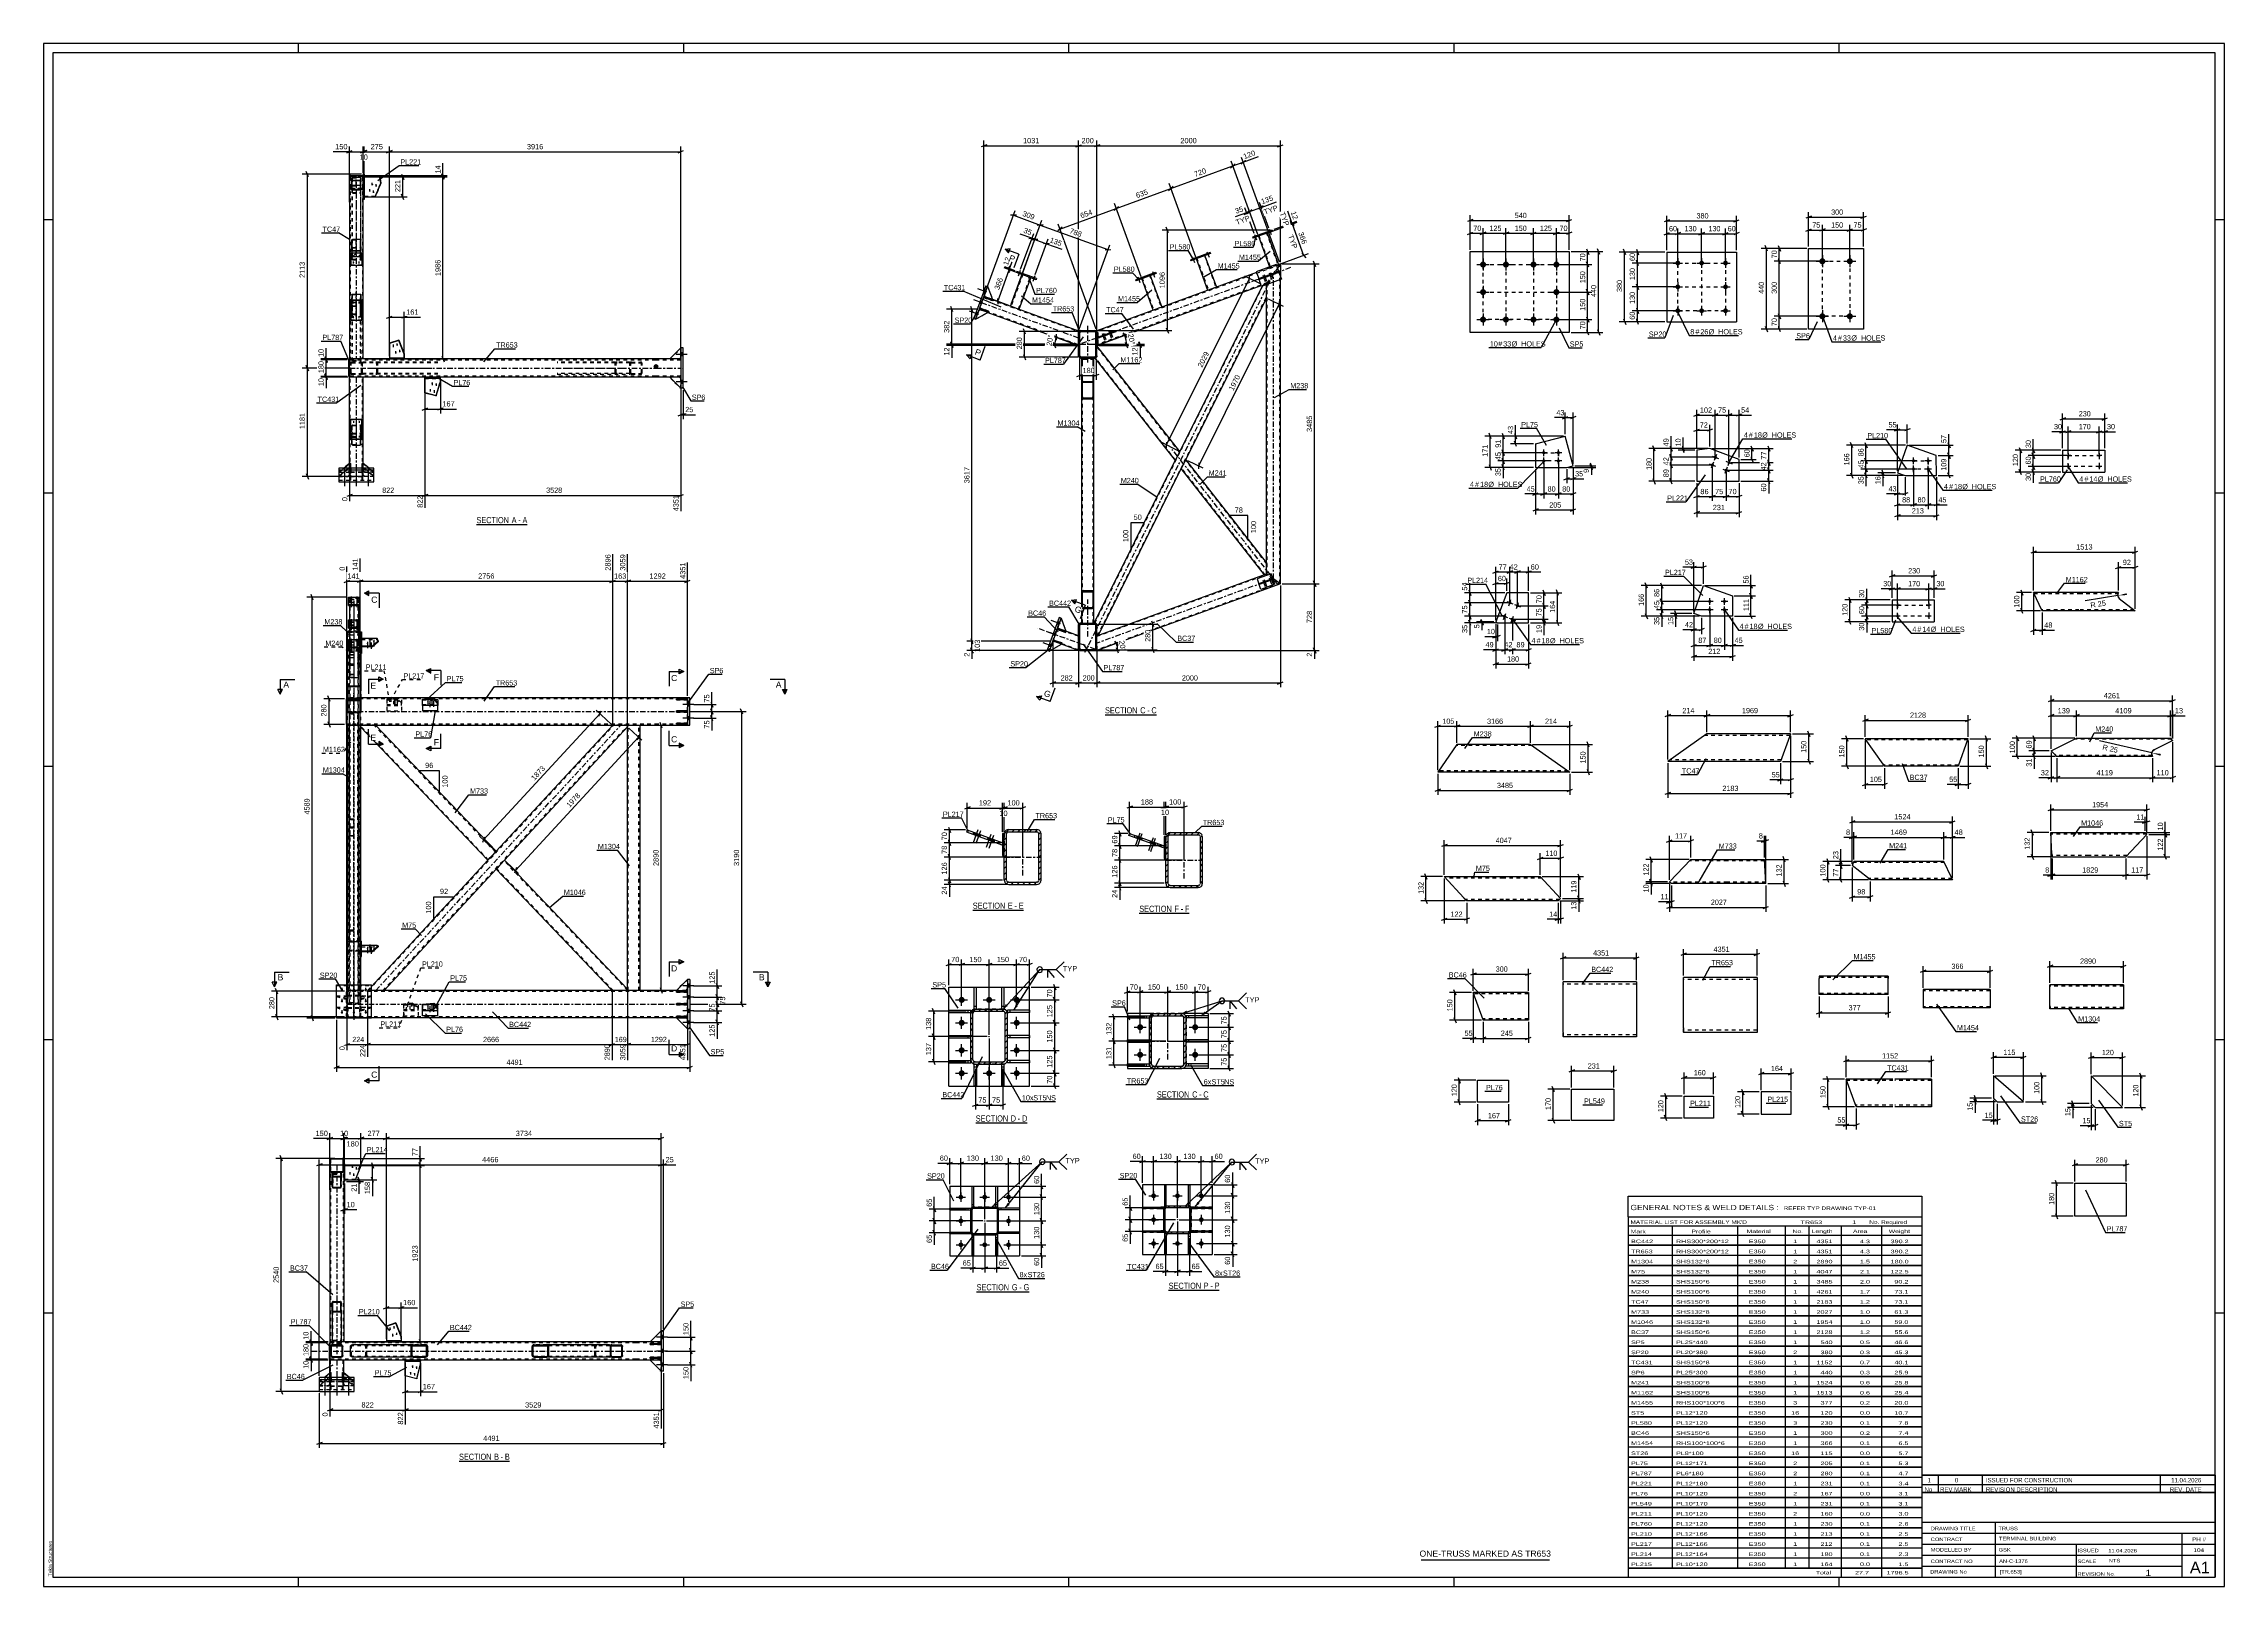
# Model space of a CAD drawing. Header units: millimetres. Extents: x 0 to 1189, y 0 to 841.
import ezdxf

# ---------------------------------------------------------------- set-up
doc = ezdxf.new("R2010")
doc.units = ezdxf.units.MM
doc.linetypes.add('DXK_LINE_DOT2', pattern=[3.9198, 1.9599, -1.9599])
doc.linetypes.add('DXK_LINE_DOT3', pattern=[5.9187, 2.979, -0.9799, 0.9799, -0.9799])
doc.styles.add('Arial', font='arial.ttf', dxfattribs={"height": 0.2})
doc.styles.add('Arial Narrow', font='ARIALN.TTF', dxfattribs={"height": 0.2})

# ---------------------------------------------------------------- blocks, each defined once
blk = doc.blocks.new('Unknown-348435271-18 - 16350')
at = {"color": 6, "linetype": 'Continuous'}
blk.add_line((597.4, 367), (624.6, 367), dxfattribs=at)
at = {"color": 0, "linetype": 'Continuous'}
blk.add_wipeout([(615.5, 367.7), (615.5, 371.2), (597.4, 371.2), (597.4, 367.7)], dxfattribs=at)
blk.add_wipeout([(618.9, 367.7), (618.9, 371.2), (616.6, 371.2), (616.6, 367.7)], dxfattribs=at)
blk.add_wipeout([(621.3, 367.7), (621.3, 371.2), (620, 371.2), (620, 367.7)], dxfattribs=at)
at = {"color": 7, "linetype": 'Continuous', "style": 'Arial Narrow'}
blk.add_text('SECTION ', height=3.34, dxfattribs=at).set_placement((597.4, 367.7))
at = {"color": 0, "linetype": 'Continuous'}
blk.add_wipeout([(624.6, 367.7), (624.6, 371.2), (622.3, 371.2), (622.3, 367.7)], dxfattribs=at)
at = {"color": 7, "linetype": 'Continuous', "style": 'Arial Narrow'}
for s, p in [('F', (616.6, 367.7)), ('-', (620, 367.7)), ('F', (622.3, 367.7))]:
    blk.add_text(s, height=3.34, dxfattribs=at).set_placement(p)
blk = doc.blocks.new('Unknown-348435271-1132')
at = {"color": 5, "linetype": 'Continuous'}
for p, q in [((1189, 841), (0, 841)), ((0, 841), (0, 0)), ((1184, 836), (5, 836)), ((5, 836), (5, 5)), ((139, 836), (139, 841)), ((349, 836), (349, 841)), ((559, 836), (559, 841)), ((769, 836), (769, 841)), ((979, 836), (979, 841)), ((1184, 5), (1184, 836)), ((1189, 0), (1189, 841)), ((5, 745), (0, 745)), ((1189, 745), (1184, 745)), ((5, 596), (0, 596)), ((1189, 596), (1184, 596)), ((5, 447), (0, 447)), ((1189, 447), (1184, 447)), ((5, 298), (0, 298)), ((1189, 298), (1184, 298)), ((5, 149), (0, 149)), ((1189, 149), (1184, 149)), ((0, 0), (1189, 0)), ((5, 5), (1184, 5)), ((139, 0), (139, 5)), ((349, 0), (349, 5)), ((559, 0), (559, 5)), ((769, 0), (769, 5)), ((979, 0), (979, 5))]:
    blk.add_line(p, q, dxfattribs=at)
at = {"color": 174, "linetype": 'Continuous', "style": 'Arial'}
blk.add_text('Tekla Structures', height=1.91, rotation=90, dxfattribs=at).set_placement((4.5, 5.5))
blk = doc.blocks.new('Unknown-348435271-12 - 11896')
at = {"color": 6, "linetype": 'Continuous'}
blk.add_line((578.7, 475.1), (606.8, 475.1), dxfattribs=at)
at = {"color": 0, "linetype": 'Continuous'}
blk.add_wipeout([(596.8, 475.9), (596.8, 479.4), (578.7, 479.4), (578.7, 475.9)], dxfattribs=at)
blk.add_wipeout([(600.7, 475.9), (600.7, 479.4), (597.9, 479.4), (597.9, 475.9)], dxfattribs=at)
at = {"color": 7, "linetype": 'Continuous', "style": 'Arial Narrow'}
blk.add_text('SECTION ', height=3.34, dxfattribs=at).set_placement((578.7, 475.9))
at = {"color": 0, "linetype": 'Continuous'}
blk.add_wipeout([(603, 475.9), (603, 479.4), (601.7, 479.4), (601.7, 475.9)], dxfattribs=at)
blk.add_wipeout([(606.8, 475.9), (606.8, 479.4), (604, 479.4), (604, 475.9)], dxfattribs=at)
at = {"color": 7, "linetype": 'Continuous', "style": 'Arial Narrow'}
for s, p in [('C', (597.9, 475.9)), ('-', (601.7, 475.9)), ('C', (604, 475.9))]:
    blk.add_text(s, height=3.34, dxfattribs=at).set_placement(p)
blk = doc.blocks.new('Unknown-348435271-13 - 13421')
at = {"color": 6, "linetype": 'Continuous'}
blk.add_line((508.2, 252.7), (536.2, 252.7), dxfattribs=at)
at = {"color": 0, "linetype": 'Continuous'}
blk.add_wipeout([(526.3, 253.4), (526.3, 256.9), (508.2, 256.9), (508.2, 253.4)], dxfattribs=at)
blk.add_wipeout([(530.1, 253.4), (530.1, 256.9), (527.3, 256.9), (527.3, 253.4)], dxfattribs=at)
at = {"color": 7, "linetype": 'Continuous', "style": 'Arial Narrow'}
blk.add_text('SECTION ', height=3.34, dxfattribs=at).set_placement((508.2, 253.4))
at = {"color": 0, "linetype": 'Continuous'}
blk.add_wipeout([(532.4, 253.4), (532.4, 256.9), (531.1, 256.9), (531.1, 253.4)], dxfattribs=at)
blk.add_wipeout([(536.2, 253.4), (536.2, 256.9), (533.5, 256.9), (533.5, 253.4)], dxfattribs=at)
at = {"color": 7, "linetype": 'Continuous', "style": 'Arial Narrow'}
for s, p in [('D', (527.3, 253.4)), ('-', (531.1, 253.4)), ('D', (533.5, 253.4))]:
    blk.add_text(s, height=3.34, dxfattribs=at).set_placement(p)
blk = doc.blocks.new('Unknown-348435271-14 - 13870')
at = {"color": 6, "linetype": 'Continuous'}
blk.add_line((607, 265.7), (635.1, 265.7), dxfattribs=at)
at = {"color": 0, "linetype": 'Continuous'}
blk.add_wipeout([(625.1, 266.5), (625.1, 270), (607, 270), (607, 266.5)], dxfattribs=at)
blk.add_wipeout([(628.9, 266.5), (628.9, 270), (626.2, 270), (626.2, 266.5)], dxfattribs=at)
at = {"color": 7, "linetype": 'Continuous', "style": 'Arial Narrow'}
blk.add_text('SECTION ', height=3.34, dxfattribs=at).set_placement((607, 266.5))
at = {"color": 0, "linetype": 'Continuous'}
blk.add_wipeout([(631.3, 266.5), (631.3, 270), (630, 270), (630, 266.5)], dxfattribs=at)
blk.add_wipeout([(635.1, 266.5), (635.1, 270), (632.3, 270), (632.3, 266.5)], dxfattribs=at)
at = {"color": 7, "linetype": 'Continuous', "style": 'Arial Narrow'}
for s, p in [('C', (626.2, 266.5)), ('-', (630, 266.5)), ('C', (632.3, 266.5))]:
    blk.add_text(s, height=3.34, dxfattribs=at).set_placement(p)
blk = doc.blocks.new('Unknown-348435271-15 - 16090')
at = {"color": 6, "linetype": 'Continuous'}
blk.add_line((506.6, 368.7), (534.2, 368.7), dxfattribs=at)
at = {"color": 0, "linetype": 'Continuous'}
blk.add_wipeout([(524.7, 369.4), (524.7, 372.9), (506.6, 372.9), (506.6, 369.4)], dxfattribs=at)
blk.add_wipeout([(528.3, 369.4), (528.3, 372.9), (525.7, 372.9), (525.7, 369.4)], dxfattribs=at)
at = {"color": 7, "linetype": 'Continuous', "style": 'Arial Narrow'}
blk.add_text('SECTION ', height=3.34, dxfattribs=at).set_placement((506.6, 369.4))
at = {"color": 0, "linetype": 'Continuous'}
blk.add_wipeout([(530.6, 369.4), (530.6, 372.9), (529.3, 372.9), (529.3, 369.4)], dxfattribs=at)
blk.add_wipeout([(534.2, 369.4), (534.2, 372.9), (531.7, 372.9), (531.7, 369.4)], dxfattribs=at)
at = {"color": 7, "linetype": 'Continuous', "style": 'Arial Narrow'}
for s, p in [('E', (525.7, 369.4)), ('-', (529.3, 369.4)), ('E', (531.7, 369.4))]:
    blk.add_text(s, height=3.34, dxfattribs=at).set_placement(p)
blk = doc.blocks.new('Unknown-348435271-16 - 3873')
at = {"color": 6, "linetype": 'Continuous'}
blk.add_line((236, 578.9), (263.6, 578.9), dxfattribs=at)
at = {"color": 0, "linetype": 'Continuous'}
blk.add_wipeout([(254.1, 579.6), (254.1, 583.1), (236, 583.1), (236, 579.6)], dxfattribs=at)
blk.add_wipeout([(257.7, 579.6), (257.7, 583.1), (255.2, 583.1), (255.2, 579.6)], dxfattribs=at)
at = {"color": 7, "linetype": 'Continuous', "style": 'Arial Narrow'}
blk.add_text('SECTION ', height=3.34, dxfattribs=at).set_placement((236, 579.6))
at = {"color": 0, "linetype": 'Continuous'}
blk.add_wipeout([(260, 579.6), (260, 583.1), (258.8, 583.1), (258.8, 579.6)], dxfattribs=at)
blk.add_wipeout([(263.6, 579.6), (263.6, 583.1), (261.1, 583.1), (261.1, 579.6)], dxfattribs=at)
at = {"color": 7, "linetype": 'Continuous', "style": 'Arial Narrow'}
for s, p in [('A', (255.2, 579.6)), ('A', (261.1, 579.6)), ('-', (258.8, 579.6))]:
    blk.add_text(s, height=3.34, dxfattribs=at).set_placement(p)
blk = doc.blocks.new('Unknown-348435271-17 - 4157')
at = {"color": 6, "linetype": 'Continuous'}
blk.add_line((226.5, 68.3), (254.1, 68.3), dxfattribs=at)
at = {"color": 0, "linetype": 'Continuous'}
blk.add_wipeout([(244.6, 69), (244.6, 72.5), (226.5, 72.5), (226.5, 69)], dxfattribs=at)
blk.add_wipeout([(248.2, 69), (248.2, 72.5), (245.6, 72.5), (245.6, 69)], dxfattribs=at)
at = {"color": 7, "linetype": 'Continuous', "style": 'Arial Narrow'}
blk.add_text('SECTION ', height=3.34, dxfattribs=at).set_placement((226.5, 69))
at = {"color": 0, "linetype": 'Continuous'}
blk.add_wipeout([(250.5, 69), (250.5, 72.5), (249.2, 72.5), (249.2, 69)], dxfattribs=at)
blk.add_wipeout([(254.1, 69), (254.1, 72.5), (251.5, 72.5), (251.5, 69)], dxfattribs=at)
at = {"color": 7, "linetype": 'Continuous', "style": 'Arial Narrow'}
for s, p in [('B', (245.6, 69)), ('B', (251.5, 69)), ('-', (249.2, 69))]:
    blk.add_text(s, height=3.34, dxfattribs=at).set_placement(p)
blk = doc.blocks.new('Unknown-348435271-19 - 17769')
at = {"color": 6, "linetype": 'Continuous'}
blk.add_line((508.7, 160.6), (537.3, 160.6), dxfattribs=at)
at = {"color": 0, "linetype": 'Continuous'}
blk.add_wipeout([(526.9, 161.4), (526.9, 164.9), (508.7, 164.9), (508.7, 161.4)], dxfattribs=at)
blk.add_wipeout([(530.9, 161.4), (530.9, 164.9), (527.9, 164.9), (527.9, 161.4)], dxfattribs=at)
at = {"color": 7, "linetype": 'Continuous', "style": 'Arial Narrow'}
blk.add_text('SECTION ', height=3.34, dxfattribs=at).set_placement((508.7, 161.4))
at = {"color": 0, "linetype": 'Continuous'}
blk.add_wipeout([(533.2, 161.4), (533.2, 164.9), (531.9, 164.9), (531.9, 161.4)], dxfattribs=at)
blk.add_wipeout([(537.3, 161.4), (537.3, 164.9), (534.3, 164.9), (534.3, 161.4)], dxfattribs=at)
at = {"color": 7, "linetype": 'Continuous', "style": 'Arial Narrow'}
for s, p in [('G', (527.9, 161.4)), ('-', (531.9, 161.4)), ('G', (534.3, 161.4))]:
    blk.add_text(s, height=3.34, dxfattribs=at).set_placement(p)
blk = doc.blocks.new('Unknown-348435271-32 - 18398')
at = {"color": 6, "linetype": 'Continuous'}
blk.add_line((613.4, 161.4), (641, 161.4), dxfattribs=at)
at = {"color": 0, "linetype": 'Continuous'}
blk.add_wipeout([(631.5, 162.2), (631.5, 165.7), (613.4, 165.7), (613.4, 162.2)], dxfattribs=at)
blk.add_wipeout([(635.1, 162.2), (635.1, 165.7), (632.5, 165.7), (632.5, 162.2)], dxfattribs=at)
at = {"color": 7, "linetype": 'Continuous', "style": 'Arial Narrow'}
blk.add_text('SECTION ', height=3.34, dxfattribs=at).set_placement((613.4, 162.2))
at = {"color": 0, "linetype": 'Continuous'}
blk.add_wipeout([(637.4, 162.2), (637.4, 165.7), (636.2, 165.7), (636.2, 162.2)], dxfattribs=at)
blk.add_wipeout([(641, 162.2), (641, 165.7), (638.5, 165.7), (638.5, 162.2)], dxfattribs=at)
at = {"color": 7, "linetype": 'Continuous', "style": 'Arial Narrow'}
for s, p in [('P', (632.5, 162.2)), ('-', (636.2, 162.2)), ('P', (638.5, 162.2))]:
    blk.add_text(s, height=3.34, dxfattribs=at).set_placement(p)
blk = doc.blocks.new('Part-348435271-16384 - 16350')
at = {"color": 2, "linetype": 'Continuous'}
for p, q in [((611.9, 408.7), (610.9, 408.7)), ((610.9, 408.7), (610.9, 396.7)), ((611.9, 408.7), (611.9, 408.5)), ((610.9, 396.7), (611.9, 396.7))]:
    blk.add_line(p, q, dxfattribs=at)
at = {"color": 7, "linetype": 'DXK_LINE_DOT2'}
blk.add_line((611.9, 408.5), (611.9, 396.7), dxfattribs=at)
blk = doc.blocks.new('Bolt-348435271-16437 - 16350')
at = {"linetype": 'Continuous'}
for points in [[(597.9, 408.4), (596.2, 409.1), (595.8, 407.9), (597.5, 407.3)], [(599, 408), (597.3, 408.7), (596.9, 407.5), (598.6, 406.9)], [(605.2, 405.8), (603.5, 406.4), (603.1, 405.3), (604.8, 404.7)], [(606.3, 405.4), (604.6, 406), (604.1, 404.9), (605.8, 404.3)]]:
    blk.add_hatch(color=1, dxfattribs=at).paths.add_polyline_path(points)
at = {"color": 1, "linetype": 'Continuous'}
for p, q in [((597.7, 410.6), (595.2, 403.6)), ((596.2, 409.1), (595.8, 407.9)), ((598.8, 410.2), (596.3, 403.2)), ((597.3, 408.7), (596.9, 407.5)), ((597.9, 408.4), (597.5, 407.3)), ((599, 408), (598.6, 406.9)), ((605, 408), (602.4, 400.9)), ((603.5, 406.4), (603.1, 405.3)), ((606.1, 407.6), (603.5, 400.5)), ((604.6, 406), (604.1, 404.9)), ((605.2, 405.8), (604.8, 404.7)), ((606.3, 405.4), (605.8, 404.3))]:
    blk.add_line(p, q, dxfattribs=at)
blk = doc.blocks.new('Part-348435271-16405 - 16350')
at = {"linetype": 'Continuous'}
h = blk.add_hatch(dxfattribs=at)
h.set_pattern_fill('', scale=0.7, style=0, pattern_type=0)
h.set_pattern_definition([(45, (611.9225, 383.3147), (-1.57154, 1.57154), [])])
h.paths.add_polyline_path([(611.9, 408.5), (611.9, 383.3), (612.1, 382.4), (612.6, 381.6), (613.4, 381.1), (614.3, 380.9), (629.5, 380.9), (630.4, 381.1), (631.2, 381.6), (631.7, 382.4), (631.9, 383.3), (631.9, 408.5), (631.7, 409.4), (631.2, 410.2), (630.4, 410.7), (629.5, 410.9), (614.3, 410.9), (613.4, 410.7), (612.6, 410.2), (612.1, 409.4)])
h.paths.add_polyline_path([(613.5, 409.4), (613.9, 409.6), (614.3, 409.7), (629.5, 409.7), (630, 409.6), (630.4, 409.4), (630.6, 409), (630.7, 408.5), (630.7, 383.3), (630.6, 382.9), (630.4, 382.5), (630, 382.2), (629.5, 382.1), (614.3, 382.1), (613.9, 382.2), (613.5, 382.5), (613.2, 382.9), (613.1, 383.3), (613.1, 408.5), (613.2, 409)])
at = {"color": 2, "linetype": 'Continuous'}
for p, q in [((612.1, 409.4), (611.9, 408.5)), ((611.9, 383.3), (611.9, 408.5)), ((613.1, 408.5), (613.2, 409)), ((613.1, 383.3), (613.1, 408.5)), ((614.3, 410.9), (613.4, 410.7)), ((613.9, 409.6), (614.3, 409.7)), ((614.3, 410.9), (629.5, 410.9)), ((614.3, 409.7), (629.5, 409.7)), ((630.4, 410.7), (629.5, 410.9)), ((629.5, 409.7), (630, 409.6)), ((630.6, 409), (630.7, 408.5)), ((630.7, 383.3), (630.7, 408.5)), ((631.9, 408.5), (631.7, 409.4)), ((631.9, 383.3), (631.9, 408.5)), ((611.9, 383.3), (612.1, 382.4)), ((613.2, 382.9), (613.1, 383.3)), ((613.4, 381.1), (614.3, 380.9)), ((614.3, 382.1), (613.9, 382.2)), ((614.3, 382.1), (629.5, 382.1)), ((614.3, 380.9), (629.5, 380.9)), ((630, 382.2), (629.5, 382.1)), ((629.5, 380.9), (630.4, 381.1)), ((630.7, 383.3), (630.6, 382.9)), ((631.7, 382.4), (631.9, 383.3))]:
    blk.add_line(p, q, dxfattribs=at)
at = {"color": 7, "linetype": 'DXK_LINE_DOT3'}
for p, q in [((621.9, 385.9), (621.9, 405.9)), ((611.9, 395.9), (631.9, 395.9))]:
    blk.add_line(p, q, dxfattribs=at)
at = {"color": 2, "linetype": 'Continuous'}
for centre, radius, start, end in [((614.3, 408.5), 2.4, 112.5, 157.5), ((614.3, 408.5), 1.2, 112.5, 157.5), ((629.5, 408.5), 1.2, 22.5, 67.5), ((629.5, 408.5), 2.4, 22.5, 67.5), ((614.3, 383.3), 2.4, 202.5, 247.5), ((614.3, 383.3), 1.2, 202.5, 247.5), ((629.5, 383.3), 1.2, 292.5, 337.5), ((629.5, 383.3), 2.4, 292.5, 337.5)]:
    blk.add_arc(centre, radius, start, end, dxfattribs=at)
blk = doc.blocks.new('Part-348435271-16407 - 16350')
at = {"color": 2, "linetype": 'Continuous'}
for p, q in [((591.7, 409.4), (592.1, 410.5)), ((610.6, 402.6), (591.7, 409.4)), ((592.1, 410.5), (611, 403.7)), ((607.6, 404.9), (607.1, 403.8)), ((611, 403.7), (610.6, 402.6))]:
    blk.add_line(p, q, dxfattribs=at)
at = {"color": 7, "linetype": 'DXK_LINE_DOT2'}
blk.add_line((594.8, 408.3), (595.2, 409.4), dxfattribs=at)
blk = doc.blocks.new('Part-348435271-19385 - 19384')
at = {"color": 2, "linetype": 'Continuous'}
for p, q in [((1100.8, 619.4), (1100.8, 607.4)), ((1100.8, 619.4), (1123.8, 619.4)), ((1123.8, 619.4), (1123.8, 607.4)), ((1100.8, 607.4), (1123.8, 607.4))]:
    blk.add_line(p, q, dxfattribs=at)
blk = doc.blocks.new('Bolt-348435271-19386 - 19384')
at = {"linetype": 'Continuous'}
for points in [[(1103.8, 615.7, -1), (1103.8, 617.1, -1)], [(1103.8, 609.7, -1), (1103.8, 611.1, -1)], [(1120.8, 615.7, -1), (1120.8, 617.1, -1)], [(1120.8, 609.7, -1), (1120.8, 611.1, -1)]]:
    blk.add_hatch(color=1, dxfattribs=at).paths.add_polyline_path(points)
at = {"color": 1, "linetype": 'Continuous'}
for p, q in [((1105.2, 616.4), (1102.4, 616.4)), ((1105.2, 610.4), (1102.4, 610.4)), ((1103.8, 617.8), (1103.8, 615)), ((1103.8, 611.8), (1103.8, 609)), ((1122.2, 616.4), (1119.4, 616.4)), ((1122.2, 610.4), (1119.4, 610.4)), ((1120.8, 617.8), (1120.8, 615)), ((1120.8, 611.8), (1120.8, 609))]:
    blk.add_line(p, q, dxfattribs=at)
blk = doc.blocks.new('Part-348435271-1898 - 1689')
at = {"color": 2, "linetype": 'Continuous'}
for p, q in [((165.4, 519.6), (165.5, 520)), ((165.4, 519.6), (165.4, 490.2)), ((165.5, 520), (165.7, 520.4)), ((165.7, 520.4), (165.9, 520.6)), ((165.9, 520.6), (166.2, 520.7)), ((166.7, 520.7), (166.2, 520.7)), ((172.1, 520.7), (171.7, 520.7)), ((172.1, 520.7), (172.4, 520.6)), ((172.4, 520.6), (172.7, 520.4)), ((172.7, 520.4), (172.9, 520)), ((172.9, 520), (172.9, 519.6)), ((172.9, 515.2), (172.9, 490.2))]:
    blk.add_line(p, q, dxfattribs=at)
at = {"color": 7, "linetype": 'DXK_LINE_DOT2'}
for p, q in [((165.9, 519.8), (165.8, 519.6)), ((165.8, 519.6), (165.8, 484.3)), ((166, 520), (165.9, 519.8)), ((166.1, 520.1), (166, 520)), ((166.2, 520.1), (166.1, 520.1)), ((166.2, 520.1), (172.1, 520.1)), ((171.7, 520.7), (166.7, 520.7)), ((172.3, 520.1), (172.1, 520.1)), ((172.4, 520), (172.3, 520.1)), ((172.5, 519.8), (172.4, 520)), ((172.5, 519.6), (172.5, 519.8)), ((172.5, 519.6), (172.5, 477.2)), ((172.9, 519.6), (172.9, 515.2)), ((165.5, 510.7), (165.4, 511.1)), ((165.7, 510.3), (165.5, 510.7)), ((165.9, 510.1), (165.7, 510.3)), ((165.8, 511.1), (165.9, 510.9)), ((165.9, 510.9), (166, 510.7)), ((166.2, 510), (165.9, 510.1)), ((166, 510.7), (166.1, 510.6)), ((166.1, 510.6), (166.2, 510.6)), ((172.1, 510.6), (166.2, 510.6)), ((166.2, 510), (172.1, 510)), ((172.1, 510.6), (172.3, 510.6)), ((172.4, 510.1), (172.1, 510)), ((172.3, 510.6), (172.4, 510.7)), ((172.4, 510.7), (172.5, 510.9)), ((172.7, 510.3), (172.4, 510.1)), ((172.5, 510.9), (172.5, 511.1)), ((172.9, 510.7), (172.7, 510.3)), ((172.9, 511.1), (172.9, 510.7)), ((165.4, 490.2), (165.4, 477.2)), ((172.9, 490.2), (172.9, 477.2)), ((165.5, 483.7), (165.4, 483.4)), ((165.4, 477.2), (165.5, 476.8)), ((165.5, 483.8), (165.5, 483.7)), ((165.8, 484.3), (165.8, 477.2)), ((165.8, 483.4), (165.9, 483.6)), ((165.9, 477), (165.8, 477.2)), ((166.2, 484.3), (165.9, 484.2)), ((165.9, 476.4), (166.2, 476.3)), ((166.1, 483.8), (166.2, 483.9)), ((166.2, 476.7), (166.1, 476.8)), ((166.2, 484.3), (172.1, 484.3)), ((166.2, 483.9), (172.1, 483.9)), ((166.2, 476.7), (172.1, 476.7)), ((166.2, 476.3), (172.1, 476.3)), ((172.4, 484.2), (172.1, 484.3)), ((172.1, 483.9), (172.3, 483.8)), ((172.3, 476.8), (172.1, 476.7)), ((172.1, 476.3), (172.4, 476.4)), ((172.5, 483.6), (172.5, 483.4)), ((172.5, 477.2), (172.5, 477)), ((172.9, 483.7), (172.9, 483.8)), ((172.9, 483.4), (172.9, 483.7)), ((172.9, 476.8), (172.9, 477.2))]:
    blk.add_line(p, q, dxfattribs=at)
at = {"color": 7, "linetype": 'DXK_LINE_DOT3'}
blk.add_line((169.2, 518.8), (169.2, 476.9), dxfattribs=at)
at = {"color": 7, "linetype": 'DXK_LINE_DOT2'}
for centre, radius, start, end in [((166.3, 483.5), 0.827, 114.3199, 159.2417), ((166.3, 477.1), 0.827, 200.7583, 245.6801), ((166.3, 483.5), 0.414, 114.3199, 159.2417), ((166.3, 477.2), 0.414, 200.7583, 245.6801), ((172.1, 483.5), 0.414, 20.7583, 65.6801), ((172.1, 477.2), 0.414, 294.3199, 339.2417), ((172.1, 483.5), 0.827, 20.7583, 65.6801), ((172.1, 477.1), 0.827, 294.3199, 339.2417)]:
    blk.add_arc(centre, radius, start, end, dxfattribs=at)
blk = doc.blocks.new('Bolt-348435271-1713 - 1689')
at = {"linetype": 'Continuous'}
for points in [[(209.4, 316.5), (209.5, 316.4), (209.6, 316.4), (209.7, 316.4), (209.8, 316.4), (209.8, 316.4), (209.9, 316.3), (209.9, 316.3), (209.9, 316.3), (209.9, 316.2), (209.8, 316.2), (209.8, 316.2), (209.7, 316.2), (209.6, 316.2), (209.5, 316.1), (209.4, 316.1), (209.3, 316.1), (209.3, 316.2), (209.2, 316.2), (209.1, 316.2), (209, 316.2), (209, 316.2), (209, 316.3), (209, 316.3), (209, 316.3), (209, 316.4), (209.1, 316.4), (209.2, 316.4), (209.3, 316.4), (209.3, 316.4)], [(210.5, 315.1), (210.6, 315.1), (210.6, 315.1), (210.7, 315.1), (210.8, 315.1), (210.9, 315.1), (210.9, 315), (210.9, 315), (210.9, 315), (210.9, 314.9), (210.9, 314.9), (210.8, 314.9), (210.7, 314.8), (210.6, 314.8), (210.6, 314.8), (210.5, 314.8), (210.4, 314.8), (210.3, 314.8), (210.2, 314.8), (210.1, 314.9), (210.1, 314.9), (210, 314.9), (210, 315), (210, 315), (210, 315), (210.1, 315.1), (210.1, 315.1), (210.2, 315.1), (210.3, 315.1), (210.4, 315.1)], [(211.6, 316.6), (211.7, 316.6), (211.8, 316.6), (211.9, 316.6), (211.9, 316.6), (212, 316.6), (212, 316.5), (212.1, 316.5), (212.1, 316.5), (212, 316.4), (212, 316.4), (211.9, 316.4), (211.9, 316.4), (211.8, 316.4), (211.7, 316.3), (211.6, 316.3), (211.5, 316.3), (211.4, 316.4), (211.3, 316.4), (211.3, 316.4), (211.2, 316.4), (211.2, 316.4), (211.2, 316.5), (211.2, 316.5), (211.2, 316.5), (211.2, 316.6), (211.3, 316.6), (211.3, 316.6), (211.4, 316.6), (211.5, 316.6)], [(212.6, 315.3), (212.7, 315.3), (212.8, 315.3), (212.9, 315.3), (213, 315.3), (213, 315.2), (213.1, 315.2), (213.1, 315.2), (213.1, 315.2), (213.1, 315.1), (213, 315.1), (213, 315.1), (212.9, 315), (212.8, 315), (212.7, 315), (212.6, 315), (212.5, 315), (212.5, 315), (212.4, 315), (212.3, 315.1), (212.2, 315.1), (212.2, 315.1), (212.2, 315.2), (212.2, 315.2), (212.2, 315.2), (212.2, 315.2), (212.3, 315.3), (212.4, 315.3), (212.5, 315.3), (212.5, 315.3)]]:
    blk.add_hatch(color=1, dxfattribs=at).paths.add_polyline_path(points)
at = {"color": 1, "linetype": 'Continuous'}
for p, q in [((209.4, 317.8), (209.4, 314.3)), ((210.5, 316.5), (210.5, 313)), ((211.6, 318), (211.6, 314.5)), ((212.6, 316.7), (212.6, 313.2))]:
    blk.add_line(p, q, dxfattribs=at)
blk = doc.blocks.new('Part-348435271-2018 - 1689')
at = {"color": 2, "linetype": 'Continuous'}
for p, q in [((206.6, 317.4), (212.7, 318)), ((212.7, 317.4), (206.6, 316.8)), ((206.6, 314), (206.6, 317.4)), ((206.6, 314), (214.9, 314)), ((212.7, 318), (214.9, 315.1)), ((212.7, 318), (212.7, 317.4)), ((214.9, 314.6), (212.7, 317.4)), ((214.9, 314), (214.9, 315.1))]:
    blk.add_line(p, q, dxfattribs=at)
at = {"color": 7, "linetype": 'DXK_LINE_DOT2'}
blk.add_line((206.6, 314.5), (214.9, 314.5), dxfattribs=at)
blk = doc.blocks.new('Part-348435271-1705 - 1689')
at = {"color": 2, "linetype": 'Continuous'}
for p, q in [((206.6, 483.7), (212.7, 484.2)), ((206.6, 480.2), (206.6, 483.7)), ((212.7, 483.7), (206.6, 483.1)), ((214.9, 480.2), (206.6, 480.2)), ((212.7, 484.2), (214.9, 481.4)), ((212.7, 484.2), (212.7, 483.7)), ((212.7, 483.7), (214.9, 480.9)), ((214.9, 481.4), (214.9, 480.2))]:
    blk.add_line(p, q, dxfattribs=at)
at = {"color": 7, "linetype": 'DXK_LINE_DOT2'}
blk.add_line((206.6, 480.8), (214.9, 480.8), dxfattribs=at)
blk = doc.blocks.new('Part-348435271-1761 - 1689')
at = {"color": 7, "linetype": 'DXK_LINE_DOT2'}
for p, q in [((345.1, 309.9), (350.3, 309.9)), ((351.1, 303.9), (345.1, 309.9)), ((350.3, 309.9), (351.1, 309.2)), ((351.1, 309.2), (351.1, 303.9))]:
    blk.add_line(p, q, dxfattribs=at)
blk = doc.blocks.new('Part-348435271-1697 - 1689')
at = {"color": 7, "linetype": 'DXK_LINE_DOT3'}
blk.add_line((169.2, 516.8), (169.2, 308.8), dxfattribs=at)
at = {"color": 7, "linetype": 'DXK_LINE_DOT2'}
for p, q in [((166.7, 318), (166.7, 510)), ((167, 510), (166.7, 510)), ((166.7, 509.5), (166.7, 509.4)), ((166.7, 509.4), (166.9, 509.3)), ((166.7, 503), (166.7, 503.6)), ((166.9, 509.3), (167.1, 509.2)), ((167, 510), (167, 318)), ((167.1, 509.4), (167, 509.5)), ((167, 509.5), (167, 509.5)), ((167, 503.6), (167, 503.3)), ((167.2, 509.4), (167.1, 509.4)), ((167.1, 509.2), (167.3, 509.2)), ((167.3, 502.2), (167.1, 502.3)), ((167.3, 509.4), (167.2, 509.4)), ((167.2, 502.9), (167.3, 502.9)), ((167.3, 509.4), (171.1, 509.4)), ((167.3, 509.2), (171.1, 509.2)), ((167.3, 502.9), (171.1, 502.9)), ((167.3, 502.2), (171.1, 502.2)), ((171.2, 509.4), (171.1, 509.4)), ((171.1, 509.2), (171.3, 509.2)), ((171.1, 502.9), (171.2, 502.9)), ((171.3, 502.3), (171.1, 502.2)), ((171.3, 509.4), (171.2, 509.4)), ((171.4, 509.5), (171.3, 509.4)), ((171.3, 509.2), (171.5, 509.3)), ((171.4, 510), (171.4, 318)), ((171.7, 510), (171.4, 510)), ((171.4, 509.5), (171.4, 509.5)), ((171.4, 503.3), (171.4, 503.6)), ((171.5, 509.3), (171.6, 509.4)), ((171.6, 509.4), (171.7, 509.5)), ((171.7, 503.6), (171.6, 503)), ((171.7, 318), (171.7, 510)), ((166.8, 324.9), (166.7, 324.9)), ((166.7, 324.9), (166.7, 324.8)), ((171.5, 324.9), (166.8, 324.9)), ((167, 324.8), (167, 324.9)), ((167, 324.9), (167.1, 324.9)), ((167.1, 324.9), (167.2, 324.9)), ((167.2, 324.9), (167.3, 324.9)), ((167.3, 324.9), (171.1, 324.9)), ((171.1, 324.9), (171.2, 324.9)), ((171.2, 324.9), (171.3, 324.9)), ((171.3, 324.9), (171.4, 324.9)), ((171.4, 324.9), (171.4, 324.8)), ((171.6, 324.9), (171.5, 324.9)), ((171.7, 324.8), (171.6, 324.9)), ((166.7, 318.1), (166.9, 318.2)), ((166.7, 318), (166.7, 318.1)), ((167, 318), (166.7, 318)), ((166.9, 318.2), (167.1, 318.3)), ((167.1, 318.1), (167, 318.1)), ((167, 318.1), (167, 318)), ((167.1, 318.3), (167.3, 318.3)), ((167.2, 318.2), (167.1, 318.1)), ((167.3, 318.2), (167.2, 318.2)), ((167.3, 318.3), (171.1, 318.3)), ((167.3, 318.2), (171.1, 318.2)), ((171.1, 318.3), (171.3, 318.3)), ((171.2, 318.2), (171.1, 318.2)), ((171.3, 318.1), (171.2, 318.2)), ((171.3, 318.3), (171.5, 318.2)), ((171.4, 318.1), (171.3, 318.1)), ((171.4, 318), (171.4, 318.1)), ((171.4, 318), (171.7, 318)), ((171.5, 318.2), (171.6, 318.1)), ((171.6, 318.1), (171.7, 318))]:
    blk.add_line(p, q, dxfattribs=at)
for centre, radius, start, end in [((168.1, 503.2), 1.35, 186.9112, 221.1724), ((167.7, 503.4), 0.676, 186.9112, 221.1724), ((170.7, 503.4), 0.676, 318.8276, 353.0888), ((170.3, 503.2), 1.35, 318.8276, 353.0888)]:
    blk.add_arc(centre, radius, start, end, dxfattribs=at)
blk = doc.blocks.new('Part-348435271-1695 - 1689')
at = {"color": 7, "linetype": 'DXK_LINE_DOT2'}
for p, q in [((206.6, 480.2), (206.6, 483.3)), ((206.6, 483.3), (213.5, 483.3)), ((214.9, 481.4), (214.9, 480.2))]:
    blk.add_line(p, q, dxfattribs=at)
at = {"color": 2, "linetype": 'Continuous'}
for p, q in [((206.6, 480.2), (206.6, 477.3)), ((214.9, 477.3), (206.6, 477.3)), ((214.9, 483.3), (213.5, 483.3)), ((214.9, 483.3), (214.9, 481.4)), ((214.9, 477.3), (214.9, 480.2))]:
    blk.add_line(p, q, dxfattribs=at)
blk = doc.blocks.new('Bolt-348435271-1967 - 1689')
at = {"linetype": 'Continuous'}
for points in [[(351.1, 328.2), (351.1, 326.6), (352.3, 326.6), (352.3, 328.2)], [(351.1, 328.2), (351.1, 326.6), (352.3, 326.6), (352.3, 328.2)], [(351.1, 328.2), (351.1, 326.6), (352.3, 326.6), (352.3, 328.2)], [(351.1, 322), (351.1, 320.3), (352.3, 320.3), (352.3, 322)], [(351.1, 322), (351.1, 320.3), (352.3, 320.3), (352.3, 322)], [(351.1, 314.5), (351.1, 312.8), (352.3, 312.8), (352.3, 314.5)], [(351.1, 314.5), (351.1, 312.8), (352.3, 312.8), (352.3, 314.5)], [(351.1, 308.2), (351.1, 306.6), (352.3, 306.6), (352.3, 308.2)], [(351.1, 308.2), (351.1, 306.6), (352.3, 306.6), (352.3, 308.2)], [(351.1, 308.2), (351.1, 306.6), (352.3, 306.6), (352.3, 308.2)]]:
    blk.add_hatch(color=1, dxfattribs=at).paths.add_polyline_path(points)
at = {"color": 1, "linetype": 'Continuous'}
for p, q in [((354.5, 327.4), (348.6, 327.4)), ((354.5, 327.4), (348.6, 327.4)), ((354.5, 327.4), (348.6, 327.4)), ((354.5, 321.2), (348.6, 321.2)), ((354.5, 321.2), (348.6, 321.2)), ((352.3, 328.2), (351.1, 328.2)), ((352.3, 328.2), (351.1, 328.2)), ((352.3, 328.2), (351.1, 328.2)), ((352.3, 326.6), (351.1, 326.6)), ((352.3, 326.6), (351.1, 326.6)), ((352.3, 326.6), (351.1, 326.6)), ((352.3, 322), (351.1, 322)), ((352.3, 322), (351.1, 322)), ((354.5, 313.7), (348.6, 313.7)), ((354.5, 313.7), (348.6, 313.7)), ((352.3, 320.3), (351.1, 320.3)), ((352.3, 320.3), (351.1, 320.3)), ((352.3, 314.5), (351.1, 314.5)), ((352.3, 314.5), (351.1, 314.5)), ((352.3, 312.8), (351.1, 312.8)), ((352.3, 312.8), (351.1, 312.8)), ((354.5, 307.4), (348.6, 307.4)), ((354.5, 307.4), (348.6, 307.4)), ((354.5, 307.4), (348.6, 307.4)), ((352.3, 308.2), (351.1, 308.2)), ((352.3, 308.2), (351.1, 308.2)), ((352.3, 308.2), (351.1, 308.2)), ((352.3, 306.6), (351.1, 306.6)), ((352.3, 306.6), (351.1, 306.6)), ((352.3, 306.6), (351.1, 306.6))]:
    blk.add_line(p, q, dxfattribs=at)
blk = doc.blocks.new('Part-348435271-1760 - 1689')
at = {"color": 2, "linetype": 'Continuous'}
for p, q in [((345.1, 309.9), (350.3, 309.9)), ((351.1, 303.9), (345.1, 309.9)), ((350.3, 309.9), (351.1, 309.2))]:
    blk.add_line(p, q, dxfattribs=at)
at = {"color": 7, "linetype": 'DXK_LINE_DOT2'}
blk.add_line((351.1, 303.9), (351.1, 309.2), dxfattribs=at)
blk = doc.blocks.new('Part-348435271-1696 - 1689')
at = {"color": 7, "linetype": 'DXK_LINE_DOT2'}
for p, q in [((166.9, 413.9), (166.7, 413.7)), ((166.7, 413.7), (166.7, 413.5)), ((166.7, 351.5), (166.7, 413.5)), ((166.7, 409.7), (166.7, 409.5)), ((166.7, 409.5), (166.9, 409.3)), ((167.1, 414), (166.9, 413.9)), ((166.9, 409.3), (167.1, 409.2)), ((167, 413.6), (167.1, 413.7)), ((167, 413.5), (167, 413.6)), ((167, 351.5), (167, 413.5)), ((167, 409.6), (167, 409.7)), ((167.1, 409.5), (167, 409.6)), ((167.3, 414.1), (167.1, 414)), ((167.1, 413.7), (167.2, 413.8)), ((167.2, 409.4), (167.1, 409.5)), ((167.1, 409.2), (167.3, 409.1)), ((167.2, 413.8), (167.3, 413.8)), ((167.3, 409.4), (167.2, 409.4)), ((167.3, 414.1), (171.1, 414.1)), ((167.3, 413.8), (171.1, 413.8)), ((167.3, 409.4), (171.1, 409.4)), ((167.3, 409.1), (171.1, 409.1)), ((171.3, 414), (171.1, 414.1)), ((171.1, 413.8), (171.2, 413.8)), ((171.2, 409.4), (171.1, 409.4)), ((171.1, 409.1), (171.3, 409.2)), ((171.2, 413.8), (171.3, 413.7)), ((171.3, 409.5), (171.2, 409.4)), ((171.5, 413.9), (171.3, 414)), ((171.3, 413.7), (171.4, 413.6)), ((171.4, 409.6), (171.3, 409.5)), ((171.3, 409.2), (171.5, 409.3)), ((171.4, 413.6), (171.4, 413.5)), ((171.4, 351.5), (171.4, 413.5)), ((171.4, 409.7), (171.4, 409.6)), ((171.6, 413.7), (171.5, 413.9)), ((171.5, 409.3), (171.6, 409.5)), ((171.7, 413.5), (171.6, 413.7)), ((171.6, 409.5), (171.7, 409.7)), ((171.7, 351.5), (171.7, 413.5)), ((166.7, 356.9), (166.7, 357.3)), ((167, 357.1), (167, 356.9)), ((167.1, 357.8), (167.3, 357.9)), ((167.3, 357.4), (167.2, 357.4)), ((167.3, 357.9), (171.1, 357.9)), ((167.3, 357.4), (171.1, 357.4)), ((171.1, 357.9), (171.3, 357.8)), ((171.2, 357.4), (171.1, 357.4)), ((171.4, 356.9), (171.4, 357.1)), ((171.6, 357.3), (171.7, 356.9)), ((166.7, 351.7), (167, 351.7)), ((166.7, 351.4), (166.7, 351.5)), ((166.9, 351.3), (166.7, 351.4)), ((167.1, 351.3), (166.9, 351.3)), ((167, 351.5), (167, 351.4)), ((167, 351.4), (167.1, 351.4)), ((167.1, 351.4), (167.2, 351.4)), ((167.3, 351.3), (167.1, 351.3)), ((167.2, 351.4), (167.3, 351.4)), ((167.3, 351.4), (171.1, 351.4)), ((171.1, 351.3), (167.3, 351.3)), ((171.1, 351.4), (171.2, 351.4)), ((171.3, 351.3), (171.1, 351.3)), ((171.2, 351.4), (171.3, 351.4)), ((171.3, 351.4), (171.4, 351.4)), ((171.5, 351.3), (171.3, 351.3)), ((171.4, 351.7), (171.7, 351.7)), ((171.4, 351.4), (171.4, 351.5)), ((171.6, 351.4), (171.5, 351.3)), ((171.7, 351.5), (171.6, 351.4))]:
    blk.add_line(p, q, dxfattribs=at)
for centre, radius, start, end in [((167.6, 357.1), 0.892, 128.0569, 168.6638), ((167.4, 357), 0.446, 128.0569, 168.6638), ((170.9, 357), 0.446, 11.3362, 51.9431), ((170.8, 357.1), 0.892, 11.3362, 51.9431)]:
    blk.add_arc(centre, radius, start, end, dxfattribs=at)
blk = doc.blocks.new('Part-348435271-2019 - 1689')
at = {"color": 7, "linetype": 'DXK_LINE_DOT2'}
for p, q in [((201.3, 318), (196.3, 317.4)), ((201.3, 317.5), (196.3, 316.8)), ((196.3, 317.4), (196.3, 314)), ((196.3, 314.5), (204.3, 314.5)), ((196.3, 314), (204.3, 314)), ((204.3, 315.3), (201.3, 318)), ((201.3, 318), (201.3, 317.5)), ((201.3, 317.5), (204.3, 314.7)), ((204.3, 314), (204.3, 315.3))]:
    blk.add_line(p, q, dxfattribs=at)
blk = doc.blocks.new('Part-348435271-1764 - 1689')
at = {"color": 7, "linetype": 'DXK_LINE_DOT2'}
for p, q in [((351.1, 317.7), (345.1, 317.7)), ((345.1, 317.7), (345.1, 317.1)), ((345.1, 317.1), (351.1, 317.1)), ((350.3, 317.1), (350.3, 317.7)), ((351.1, 317.1), (351.1, 317.7))]:
    blk.add_line(p, q, dxfattribs=at)
blk = doc.blocks.new('Part-348435271-1700 - 1689')
at = {"color": 2, "linetype": 'Continuous'}
for p, q in [((165.5, 520.2), (165.4, 519.8)), ((165.4, 519.8), (165.4, 519.6)), ((165.6, 520.4), (165.5, 520.2)), ((165.8, 520.6), (165.6, 520.4)), ((166, 520.7), (165.8, 520.6)), ((166.7, 520.7), (166, 520.7)), ((172.3, 520.7), (171.7, 520.7)), ((172.6, 520.6), (172.3, 520.7)), ((172.8, 520.4), (172.6, 520.6)), ((172.9, 520.2), (172.8, 520.4)), ((172.9, 519.8), (172.9, 520.2)), ((165.4, 351.3), (165.4, 469.4)), ((172.9, 351.3), (172.9, 468.2)), ((165.5, 351.4), (165.4, 351.3)), ((165.6, 351.6), (165.5, 351.4)), ((165.8, 351.7), (165.6, 351.6)), ((165.8, 351.7), (165.9, 351.7)), ((172.6, 351.7), (172.5, 351.7)), ((172.8, 351.6), (172.6, 351.7)), ((172.9, 351.4), (172.8, 351.6)), ((172.9, 351.3), (172.9, 351.4))]:
    blk.add_line(p, q, dxfattribs=at)
at = {"color": 7, "linetype": 'DXK_LINE_DOT2'}
for p, q in [((165.4, 469.4), (165.4, 519.6)), ((165.7, 519.8), (165.8, 520)), ((165.7, 346.9), (165.7, 519.8)), ((165.8, 520.1), (165.9, 520.2)), ((165.8, 520), (165.8, 520.1)), ((165.9, 520.2), (166, 520.3)), ((172.3, 520.3), (166, 520.3)), ((171.7, 520.7), (166.7, 520.7)), ((172.3, 520.3), (172.4, 520.2)), ((172.4, 520.2), (172.5, 520.1)), ((172.5, 520.1), (172.6, 520)), ((172.6, 520), (172.6, 519.8)), ((172.6, 346.9), (172.6, 519.8)), ((172.9, 468.2), (172.9, 519.8)), ((165.4, 510.8), (165.5, 510.5)), ((165.5, 510.5), (165.6, 510.2)), ((165.6, 510.2), (165.8, 510.1)), ((165.8, 510.7), (165.7, 510.8)), ((165.8, 510.5), (165.8, 510.7)), ((165.9, 510.4), (165.8, 510.5)), ((165.8, 510.1), (166, 510)), ((166, 510.4), (165.9, 510.4)), ((172.3, 510.4), (166, 510.4)), ((172.3, 510), (166, 510)), ((172.4, 510.4), (172.3, 510.4)), ((172.3, 510), (172.6, 510.1)), ((172.5, 510.5), (172.4, 510.4)), ((172.6, 510.7), (172.5, 510.5)), ((172.6, 510.8), (172.6, 510.7)), ((172.6, 510.1), (172.8, 510.2)), ((172.8, 510.2), (172.9, 510.5)), ((172.9, 510.5), (172.9, 510.8)), ((165.4, 346.9), (165.4, 351.3)), ((165.4, 346.9), (165.5, 346.7)), ((165.5, 346.7), (165.6, 346.6)), ((165.6, 346.6), (165.8, 346.5)), ((165.7, 351.3), (165.8, 351.4)), ((165.8, 346.8), (165.7, 346.9)), ((165.8, 351.4), (165.9, 351.5)), ((165.8, 351.4), (165.8, 351.4)), ((165.8, 346.7), (165.8, 346.8)), ((165.9, 346.7), (165.8, 346.7)), ((165.8, 346.5), (166, 346.4)), ((165.9, 351.7), (166, 351.7)), ((165.9, 351.5), (166, 351.5)), ((166, 346.6), (165.9, 346.7)), ((172.3, 351.7), (166, 351.7)), ((172.3, 351.5), (166, 351.5)), ((172.3, 346.6), (166, 346.6)), ((172.3, 346.4), (166, 346.4)), ((172.5, 351.7), (172.3, 351.7)), ((172.3, 351.5), (172.4, 351.5)), ((172.4, 346.7), (172.3, 346.6)), ((172.3, 346.4), (172.6, 346.5)), ((172.4, 351.5), (172.5, 351.4)), ((172.5, 346.7), (172.4, 346.7)), ((172.5, 351.4), (172.6, 351.4)), ((172.5, 346.7), (172.6, 346.7)), ((172.6, 351.4), (172.6, 351.3)), ((172.6, 346.8), (172.6, 346.9)), ((172.6, 346.7), (172.6, 346.8)), ((172.6, 346.5), (172.8, 346.6)), ((172.8, 346.6), (172.9, 346.7)), ((172.9, 346.9), (172.9, 351.3)), ((172.9, 346.7), (172.9, 346.9))]:
    blk.add_line(p, q, dxfattribs=at)
blk = doc.blocks.new('Part-348435271-1710 - 1689')
at = {"color": 7, "linetype": 'DXK_LINE_DOT2'}
for p, q in [((192.4, 484.3), (187.2, 483.7)), ((187.2, 483.7), (187.2, 480.2)), ((192.4, 483.7), (187.2, 483.1)), ((187.2, 480.8), (195.2, 480.8)), ((187.2, 480.2), (195.2, 480.2)), ((195.2, 481.6), (192.4, 484.3)), ((192.4, 484.3), (192.4, 483.7)), ((192.4, 483.7), (195.2, 481)), ((195.2, 480.2), (195.2, 481.6))]:
    blk.add_line(p, q, dxfattribs=at)
blk = doc.blocks.new('Bolt-348435271-1714 - 1689')
at = {"linetype": 'Continuous'}
for points in [[(209.4, 482.7), (209.5, 482.7), (209.6, 482.7), (209.7, 482.7), (209.8, 482.7), (209.8, 482.7), (209.9, 482.6), (209.9, 482.6), (209.9, 482.6), (209.9, 482.5), (209.8, 482.5), (209.8, 482.5), (209.7, 482.5), (209.6, 482.4), (209.5, 482.4), (209.4, 482.4), (209.3, 482.4), (209.3, 482.4), (209.2, 482.5), (209.1, 482.5), (209.1, 482.5), (209, 482.5), (209, 482.6), (209, 482.6), (209, 482.6), (209.1, 482.7), (209.1, 482.7), (209.2, 482.7), (209.3, 482.7), (209.3, 482.7)], [(210.5, 481.4), (210.6, 481.4), (210.7, 481.4), (210.7, 481.4), (210.8, 481.4), (210.9, 481.3), (210.9, 481.3), (210.9, 481.3), (210.9, 481.2), (210.9, 481.2), (210.9, 481.2), (210.8, 481.2), (210.7, 481.1), (210.7, 481.1), (210.6, 481.1), (210.5, 481.1), (210.4, 481.1), (210.3, 481.1), (210.2, 481.1), (210.1, 481.2), (210.1, 481.2), (210, 481.2), (210, 481.2), (210, 481.3), (210, 481.3), (210.1, 481.3), (210.1, 481.4), (210.2, 481.4), (210.3, 481.4), (210.4, 481.4)], [(211.6, 482.9), (211.7, 482.9), (211.8, 482.9), (211.9, 482.9), (212, 482.9), (212, 482.9), (212, 482.8), (212.1, 482.8), (212.1, 482.8), (212, 482.7), (212, 482.7), (212, 482.7), (211.9, 482.7), (211.8, 482.6), (211.7, 482.6), (211.6, 482.6), (211.5, 482.6), (211.4, 482.6), (211.4, 482.7), (211.3, 482.7), (211.2, 482.7), (211.2, 482.7), (211.2, 482.8), (211.2, 482.8), (211.2, 482.8), (211.2, 482.9), (211.3, 482.9), (211.4, 482.9), (211.4, 482.9), (211.5, 482.9)], [(212.6, 481.6), (212.7, 481.6), (212.8, 481.6), (212.9, 481.6), (213, 481.6), (213, 481.5), (213.1, 481.5), (213.1, 481.5), (213.1, 481.4), (213.1, 481.4), (213, 481.4), (213, 481.4), (212.9, 481.3), (212.8, 481.3), (212.7, 481.3), (212.6, 481.3), (212.6, 481.3), (212.5, 481.3), (212.4, 481.3), (212.3, 481.4), (212.3, 481.4), (212.2, 481.4), (212.2, 481.4), (212.2, 481.5), (212.2, 481.5), (212.3, 481.5), (212.3, 481.6), (212.4, 481.6), (212.5, 481.6), (212.6, 481.6)]]:
    blk.add_hatch(color=1, dxfattribs=at).paths.add_polyline_path(points)
at = {"color": 1, "linetype": 'Continuous'}
for p, q in [((209.4, 484.1), (209.4, 480.6)), ((210.5, 482.8), (210.5, 479.2)), ((211.6, 484.3), (211.6, 480.8)), ((212.6, 483), (212.6, 479.4))]:
    blk.add_line(p, q, dxfattribs=at)
blk = doc.blocks.new('Part-348435271-1907 - 1689')
at = {"color": 7, "linetype": 'DXK_LINE_DOT2'}
for p, q in [((213.5, 317), (206.6, 317)), ((206.6, 317), (206.6, 314)), ((214.9, 314), (214.9, 315.1))]:
    blk.add_line(p, q, dxfattribs=at)
at = {"color": 2, "linetype": 'Continuous'}
for p, q in [((206.6, 311), (206.6, 314)), ((214.9, 311), (206.6, 311)), ((214.9, 317), (213.5, 317)), ((214.9, 315.1), (214.9, 317)), ((214.9, 311), (214.9, 314))]:
    blk.add_line(p, q, dxfattribs=at)
blk = doc.blocks.new('Part-348435271-1780 - 1689')
at = {"color": 2, "linetype": 'Continuous'}
for p, q in [((345.1, 317.7), (351.1, 317.7)), ((345.1, 317.1), (345.1, 317.7)), ((351.1, 317.1), (345.1, 317.1)), ((351.1, 317.7), (351.1, 317.1))]:
    blk.add_line(p, q, dxfattribs=at)
at = {"color": 7, "linetype": 'DXK_LINE_DOT2'}
blk.add_line((350.3, 317.1), (350.3, 317.7), dxfattribs=at)
blk = doc.blocks.new('Part-348435271-1716 - 1689')
at = {"color": 7, "linetype": 'DXK_LINE_DOT2'}
for p, q in [((173.7, 315.8), (172.9, 315.6)), ((178.7, 315.8), (172.9, 314.1)), ((172.9, 315.6), (172.9, 313.7)), ((172.9, 315.2), (173.7, 315.5)), ((172.9, 313.7), (178.7, 315.5)), ((173.7, 315.5), (173.7, 315.8)), ((173.7, 315.8), (178.7, 315.8)), ((178.7, 315.5), (173.7, 315.5)), ((178.7, 315.5), (178.7, 315.8))]:
    blk.add_line(p, q, dxfattribs=at)
blk = doc.blocks.new('Bolt-348435271-1966 - 1689')
at = {"linetype": 'Continuous'}
for points in [[(351.1, 481.5), (351.1, 479.8), (352.3, 479.8), (352.3, 481.5)], [(351.1, 481.5), (351.1, 479.8), (352.3, 479.8), (352.3, 481.5)], [(351.1, 474), (351.1, 472.3), (352.3, 472.3), (352.3, 474)], [(351.1, 474), (351.1, 472.3), (352.3, 472.3), (352.3, 474)]]:
    blk.add_hatch(color=1, dxfattribs=at).paths.add_polyline_path(points)
at = {"color": 1, "linetype": 'Continuous'}
for p, q in [((354.5, 480.7), (348.6, 480.7)), ((354.5, 480.7), (348.6, 480.7)), ((352.3, 481.5), (351.1, 481.5)), ((352.3, 481.5), (351.1, 481.5)), ((352.3, 479.8), (351.1, 479.8)), ((352.3, 479.8), (351.1, 479.8)), ((354.5, 473.2), (348.6, 473.2)), ((354.5, 473.2), (348.6, 473.2)), ((352.3, 474), (351.1, 474)), ((352.3, 474), (351.1, 474)), ((352.3, 472.3), (351.1, 472.3)), ((352.3, 472.3), (351.1, 472.3))]:
    blk.add_line(p, q, dxfattribs=at)
blk = doc.blocks.new('Part-348435271-1717 - 1689')
at = {"color": 7, "linetype": 'DXK_LINE_DOT2'}
for p, q in [((165.4, 314.1), (159.7, 315.8)), ((159.7, 315.8), (164.7, 315.8)), ((159.7, 315.8), (159.7, 315.5)), ((159.7, 315.5), (165.4, 313.7)), ((159.7, 315.5), (164.7, 315.5)), ((164.7, 315.8), (165.4, 315.6)), ((164.7, 315.8), (164.7, 315.5)), ((164.7, 315.5), (165.4, 315.2)), ((165.4, 315.6), (165.4, 313.7))]:
    blk.add_line(p, q, dxfattribs=at)
blk = doc.blocks.new('Part-348435271-1987 - 1689')
at = {"color": 7, "linetype": 'DXK_LINE_DOT2'}
for p, q in [((165.4, 484.4), (165.4, 477.2)), ((172.9, 484.4), (165.4, 484.4)), ((335, 483.8), (165.4, 483.8)), ((351.1, 483.8), (335.1, 483.8)), ((351.1, 469.4), (351.1, 484.4)), ((165.4, 470.6), (165.4, 469.5)), ((165.4, 470.1), (165.4, 470.4)), ((165.4, 470), (165.4, 470.1)), ((335, 470), (165.4, 470)), ((351.1, 470), (335.1, 470))]:
    blk.add_line(p, q, dxfattribs=at)
at = {"color": 2, "linetype": 'Continuous'}
for p, q in [((165.4, 477.2), (165.4, 470.6)), ((335, 484.4), (172.9, 484.4)), ((351.1, 484.4), (335.1, 484.4)), ((165.4, 469.4), (165.4, 470.6)), ((165.4, 469.4), (335, 469.4)), ((335.1, 469.4), (351.1, 469.4))]:
    blk.add_line(p, q, dxfattribs=at)
at = {"color": 7, "linetype": 'DXK_LINE_DOT3'}
for p, q in [((165.4, 476.9), (335, 476.9)), ((335.1, 476.9), (351.1, 476.9))]:
    blk.add_line(p, q, dxfattribs=at)
blk = doc.blocks.new('Part-348435271-1795 - 1689')
at = {"color": 2, "linetype": 'Continuous'}
for p, q in [((166.2, 511.6), (166.2, 516.1)), ((166.2, 516.1), (172.2, 516.1)), ((166.2, 512.1), (172.2, 512.1)), ((166.2, 511.6), (172.2, 511.6)), ((172.2, 516.1), (172.2, 511.6))]:
    blk.add_line(p, q, dxfattribs=at)
at = {"color": 7, "linetype": 'DXK_LINE_DOT2'}
blk.add_line((166.2, 515.5), (172.2, 515.5), dxfattribs=at)
blk = doc.blocks.new('Part-348435271-1732 - 1689')
at = {"color": 7, "linetype": 'DXK_LINE_DOT2'}
for p, q in [((165.4, 320.2), (159.7, 321.9)), ((159.7, 321.9), (164.7, 321.9)), ((159.7, 321.9), (159.7, 321.6)), ((159.7, 321.6), (165.4, 319.9)), ((159.7, 321.6), (164.7, 321.6)), ((164.7, 321.9), (165.4, 321.7)), ((164.7, 321.9), (164.7, 321.6)), ((164.7, 321.6), (165.4, 321.3)), ((165.4, 321.7), (165.4, 319.9))]:
    blk.add_line(p, q, dxfattribs=at)
blk = doc.blocks.new('Part-348435271-1737 - 1689')
at = {"color": 7, "linetype": 'DXK_LINE_DOT2'}
for p, q in [((173.7, 321.9), (172.9, 321.7)), ((178.7, 321.9), (172.9, 320.2)), ((172.9, 321.7), (172.9, 319.9)), ((172.9, 321.3), (173.7, 321.6)), ((172.9, 319.9), (178.7, 321.6)), ((173.7, 321.6), (173.7, 321.9)), ((173.7, 321.9), (178.7, 321.9)), ((178.7, 321.6), (173.7, 321.6)), ((178.7, 321.6), (178.7, 321.9))]:
    blk.add_line(p, q, dxfattribs=at)
blk = doc.blocks.new('Part-348435271-1742 - 1689')
at = {"color": 7, "linetype": 'DXK_LINE_DOT2'}
for p, q in [((165.7, 327.6), (165.7, 320.5)), ((166.1, 327.6), (165.7, 327.6)), ((165.7, 322.9), (166.1, 322.9)), ((165.7, 322), (166.1, 322)), ((166.1, 320.5), (166.1, 327.6)), ((165.7, 320.5), (166.1, 320.5))]:
    blk.add_line(p, q, dxfattribs=at)
blk = doc.blocks.new('Part-348435271-1743 - 1689')
at = {"color": 7, "linetype": 'DXK_LINE_DOT2'}
for p, q in [((172.2, 327.6), (172.2, 320.5)), ((172.6, 327.6), (172.2, 327.6)), ((172.2, 322.9), (172.6, 322.9)), ((172.2, 322), (172.6, 322)), ((172.6, 320.5), (172.6, 327.6)), ((172.2, 320.5), (172.6, 320.5))]:
    blk.add_line(p, q, dxfattribs=at)
blk = doc.blocks.new('Part-348435271-1748 - 1689')
at = {"color": 7, "linetype": 'DXK_LINE_DOT2'}
for p, q in [((166.1, 314.9), (165.7, 314.9)), ((165.7, 314.9), (165.7, 309.8)), ((165.7, 314.5), (166.1, 314.5)), ((165.7, 313.5), (166.1, 313.5)), ((166.1, 309.8), (166.1, 314.9))]:
    blk.add_line(p, q, dxfattribs=at)
at = {"color": 2, "linetype": 'Continuous'}
blk.add_line((166.1, 309.8), (165.7, 309.8), dxfattribs=at)
blk = doc.blocks.new('Part-348435271-1749 - 1689')
at = {"color": 7, "linetype": 'DXK_LINE_DOT2'}
for p, q in [((172.6, 314.9), (172.2, 314.9)), ((172.2, 314.9), (172.2, 309.8)), ((172.2, 314.5), (172.6, 314.5)), ((172.2, 313.5), (172.6, 313.5)), ((172.6, 309.8), (172.6, 314.9))]:
    blk.add_line(p, q, dxfattribs=at)
at = {"color": 2, "linetype": 'Continuous'}
blk.add_line((172.6, 309.8), (172.2, 309.8), dxfattribs=at)
blk = doc.blocks.new('Part-348435271-1754 - 1689')
at = {"color": 2, "linetype": 'Continuous'}
for p, q in [((351.1, 330.9), (345.1, 324.9)), ((345.1, 324.9), (350.3, 324.9)), ((350.3, 324.9), (351.1, 325.7))]:
    blk.add_line(p, q, dxfattribs=at)
at = {"color": 7, "linetype": 'DXK_LINE_DOT2'}
blk.add_line((351.1, 325.7), (351.1, 330.9), dxfattribs=at)
blk = doc.blocks.new('Part-348435271-1948 - 1689')
at = {"color": 2, "linetype": 'Continuous'}
for p, q in [((172.5, 469.4), (172.5, 469)), ((172.5, 469), (172.5, 468.7)), ((242.2, 395.8), (172.5, 468.7)), ((246.7, 400.7), (180.9, 469.4)), ((246.7, 400.7), (242.2, 395.8))]:
    blk.add_line(p, q, dxfattribs=at)
at = {"color": 7, "linetype": 'DXK_LINE_DOT2'}
for p, q in [((180.9, 469.4), (172.5, 469.4)), ((172.5, 469.3), (172.5, 469.4)), ((242.4, 396.1), (172.5, 469.3)), ((246.4, 400.4), (180.4, 469.4)), ((242.4, 396.1), (242.5, 396.1))]:
    blk.add_line(p, q, dxfattribs=at)
blk = doc.blocks.new('Part-348435271-1820 - 1689')
at = {"color": 2, "linetype": 'Continuous'}
for p, q in [((352.3, 330.9), (351.1, 330.9)), ((351.1, 330.9), (351.1, 303.9)), ((352.3, 330.9), (352.3, 303.9)), ((352.3, 303.9), (351.1, 303.9))]:
    blk.add_line(p, q, dxfattribs=at)
blk = doc.blocks.new('Part-348435271-1755 - 1689')
at = {"color": 7, "linetype": 'DXK_LINE_DOT2'}
for p, q in [((351.1, 330.9), (345.1, 324.9)), ((345.1, 324.9), (350.3, 324.9)), ((350.3, 324.9), (351.1, 325.7)), ((351.1, 325.7), (351.1, 330.9))]:
    blk.add_line(p, q, dxfattribs=at)
blk = doc.blocks.new('Part-348435271-1762 - 1689')
at = {"color": 7, "linetype": 'DXK_LINE_DOT2'}
for p, q in [((351.1, 310.8), (345.1, 310.8)), ((345.1, 310.8), (345.1, 310.2)), ((345.1, 310.2), (351.1, 310.2)), ((350.3, 310.2), (350.3, 310.8)), ((351.1, 310.2), (351.1, 310.8))]:
    blk.add_line(p, q, dxfattribs=at)
blk = doc.blocks.new('Part-348435271-1763 - 1689')
at = {"color": 7, "linetype": 'DXK_LINE_DOT2'}
for p, q in [((351.1, 324.6), (345.1, 324.6)), ((345.1, 324.6), (345.1, 324)), ((345.1, 324), (351.1, 324)), ((350.3, 324), (350.3, 324.6)), ((351.1, 324), (351.1, 324.6))]:
    blk.add_line(p, q, dxfattribs=at)
blk = doc.blocks.new('Part-348435271-1841 - 1689')
at = {"color": 2, "linetype": 'Continuous'}
for p, q in [((351.1, 477.2), (345.1, 477.2)), ((345.1, 476.6), (345.1, 477.2)), ((351.1, 476.6), (345.1, 476.6)), ((351.1, 477.2), (351.1, 476.6))]:
    blk.add_line(p, q, dxfattribs=at)
at = {"color": 7, "linetype": 'DXK_LINE_DOT2'}
blk.add_line((350.3, 476.6), (350.3, 477.2), dxfattribs=at)
blk = doc.blocks.new('Part-348435271-1770 - 1689')
at = {"color": 2, "linetype": 'Continuous'}
for p, q in [((345.1, 310.8), (351.1, 310.8)), ((345.1, 310.2), (345.1, 310.8)), ((351.1, 310.2), (345.1, 310.2)), ((351.1, 310.8), (351.1, 310.2))]:
    blk.add_line(p, q, dxfattribs=at)
at = {"color": 7, "linetype": 'DXK_LINE_DOT2'}
blk.add_line((350.3, 310.2), (350.3, 310.8), dxfattribs=at)
blk = doc.blocks.new('Part-348435271-1775 - 1689')
at = {"color": 2, "linetype": 'Continuous'}
for p, q in [((345.1, 324.6), (351.1, 324.6)), ((345.1, 324), (345.1, 324.6)), ((351.1, 324), (345.1, 324)), ((351.1, 324.6), (351.1, 324))]:
    blk.add_line(p, q, dxfattribs=at)
at = {"color": 7, "linetype": 'DXK_LINE_DOT2'}
blk.add_line((350.3, 324), (350.3, 324.6), dxfattribs=at)
blk = doc.blocks.new('Part-348435271-1810 - 1689')
at = {"color": 2, "linetype": 'Continuous'}
for p, q in [((159.7, 328), (178.7, 328)), ((159.7, 309.8), (159.7, 328)), ((178.7, 310.1), (178.7, 328)), ((159.7, 310.1), (178.7, 310.1)), ((178.7, 309.8), (159.7, 309.8)), ((178.7, 309.8), (178.7, 310.1))]:
    blk.add_line(p, q, dxfattribs=at)
at = {"color": 7, "linetype": 'DXK_LINE_DOT2'}
blk.add_line((159.7, 327.6), (178.7, 327.6), dxfattribs=at)
blk = doc.blocks.new('Part-348435271-2007 - 1689')
at = {"color": 7, "linetype": 'DXK_LINE_DOT2'}
for p, q in [((351.1, 483.8), (345.1, 483.8)), ((345.1, 483.8), (345.1, 483.2)), ((345.1, 483.2), (351.1, 483.2)), ((350.3, 483.8), (350.3, 483.2)), ((351.1, 483.2), (351.1, 483.8))]:
    blk.add_line(p, q, dxfattribs=at)
blk = doc.blocks.new('Part-348435271-1815 - 1689')
at = {"color": 2, "linetype": 'Continuous'}
for p, q in [((352.3, 484.4), (351.1, 484.4)), ((351.1, 484.4), (351.1, 469.4)), ((352.3, 469.4), (352.3, 484.4)), ((351.1, 469.4), (352.3, 469.4))]:
    blk.add_line(p, q, dxfattribs=at)
blk = doc.blocks.new('Bolt-348435271-2008 - 1689')
at = {"linetype": 'Continuous'}
for points in [[(162.7, 324.5), (162.5, 324.5), (162.4, 324.6), (162.3, 324.7), (162.2, 324.7), (162.1, 324.8), (162.1, 325), (162, 325.1), (162, 325.2), (162.1, 325.3), (162.1, 325.5), (162.2, 325.6), (162.3, 325.6), (162.4, 325.7), (162.5, 325.7), (162.7, 325.8), (162.8, 325.7), (162.9, 325.7), (163.1, 325.6), (163.2, 325.6), (163.2, 325.5), (163.3, 325.3), (163.3, 325.2), (163.3, 325.1), (163.3, 325), (163.2, 324.8), (163.2, 324.7), (163.1, 324.7), (162.9, 324.6), (162.8, 324.5)], [(169.2, 324.5), (169, 324.5), (168.9, 324.6), (168.8, 324.7), (168.7, 324.7), (168.6, 324.8), (168.6, 325), (168.5, 325.1), (168.5, 325.2), (168.6, 325.3), (168.6, 325.5), (168.7, 325.6), (168.8, 325.6), (168.9, 325.7), (169, 325.7), (169.2, 325.8), (169.3, 325.7), (169.4, 325.7), (169.6, 325.6), (169.7, 325.6), (169.7, 325.5), (169.8, 325.3), (169.8, 325.2), (169.8, 325.1), (169.8, 325), (169.7, 324.8), (169.7, 324.7), (169.6, 324.7), (169.4, 324.6), (169.3, 324.5)], [(175.7, 324.5), (175.5, 324.5), (175.4, 324.6), (175.3, 324.7), (175.2, 324.7), (175.1, 324.8), (175.1, 325), (175, 325.1), (175, 325.2), (175.1, 325.3), (175.1, 325.5), (175.2, 325.6), (175.3, 325.6), (175.4, 325.7), (175.5, 325.7), (175.7, 325.8), (175.8, 325.7), (175.9, 325.7), (176.1, 325.6), (176.2, 325.6), (176.2, 325.5), (176.3, 325.3), (176.3, 325.2), (176.3, 325.1), (176.3, 325), (176.2, 324.8), (176.2, 324.7), (176.1, 324.7), (175.9, 324.6), (175.8, 324.5)], [(162.7, 318.4), (162.5, 318.4), (162.4, 318.5), (162.3, 318.5), (162.2, 318.6), (162.1, 318.7), (162.1, 318.8), (162, 319), (162, 319.1), (162.1, 319.2), (162.1, 319.3), (162.2, 319.4), (162.3, 319.5), (162.4, 319.6), (162.5, 319.6), (162.7, 319.6), (162.8, 319.6), (162.9, 319.6), (163.1, 319.5), (163.2, 319.4), (163.2, 319.3), (163.3, 319.2), (163.3, 319.1), (163.3, 319), (163.3, 318.8), (163.2, 318.7), (163.2, 318.6), (163.1, 318.5), (162.9, 318.5), (162.8, 318.4)], [(162.7, 312.3), (162.5, 312.3), (162.4, 312.4), (162.3, 312.4), (162.2, 312.5), (162.1, 312.6), (162.1, 312.7), (162, 312.9), (162, 313), (162.1, 313.1), (162.1, 313.2), (162.2, 313.3), (162.3, 313.4), (162.4, 313.5), (162.5, 313.5), (162.7, 313.5), (162.8, 313.5), (162.9, 313.5), (163.1, 313.4), (163.2, 313.3), (163.2, 313.2), (163.3, 313.1), (163.3, 313), (163.3, 312.9), (163.3, 312.7), (163.2, 312.6), (163.2, 312.5), (163.1, 312.4), (162.9, 312.4), (162.8, 312.3)], [(169.2, 312.3), (169, 312.3), (168.9, 312.4), (168.8, 312.4), (168.7, 312.5), (168.6, 312.6), (168.6, 312.7), (168.5, 312.9), (168.5, 313), (168.6, 313.1), (168.6, 313.2), (168.7, 313.3), (168.8, 313.4), (168.9, 313.5), (169, 313.5), (169.2, 313.5), (169.3, 313.5), (169.4, 313.5), (169.6, 313.4), (169.7, 313.3), (169.7, 313.2), (169.8, 313.1), (169.8, 313), (169.8, 312.9), (169.8, 312.7), (169.7, 312.6), (169.7, 312.5), (169.6, 312.4), (169.4, 312.4), (169.3, 312.3)], [(175.7, 318.4), (175.5, 318.4), (175.4, 318.5), (175.3, 318.5), (175.2, 318.6), (175.1, 318.7), (175.1, 318.8), (175, 319), (175, 319.1), (175.1, 319.2), (175.1, 319.3), (175.2, 319.4), (175.3, 319.5), (175.4, 319.6), (175.5, 319.6), (175.7, 319.6), (175.8, 319.6), (175.9, 319.6), (176.1, 319.5), (176.2, 319.4), (176.2, 319.3), (176.3, 319.2), (176.3, 319.1), (176.3, 319), (176.3, 318.8), (176.2, 318.7), (176.2, 318.6), (176.1, 318.5), (175.9, 318.5), (175.8, 318.4)], [(175.7, 312.3), (175.5, 312.3), (175.4, 312.4), (175.3, 312.4), (175.2, 312.5), (175.1, 312.6), (175.1, 312.7), (175, 312.9), (175, 313), (175.1, 313.1), (175.1, 313.2), (175.2, 313.3), (175.3, 313.4), (175.4, 313.5), (175.5, 313.5), (175.7, 313.5), (175.8, 313.5), (175.9, 313.5), (176.1, 313.4), (176.2, 313.3), (176.2, 313.2), (176.3, 313.1), (176.3, 313), (176.3, 312.9), (176.3, 312.7), (176.2, 312.6), (176.2, 312.5), (176.1, 312.4), (175.9, 312.4), (175.8, 312.3)]]:
    blk.add_hatch(color=1, dxfattribs=at).paths.add_polyline_path(points)
at = {"color": 1, "linetype": 'Continuous'}
for p, q in [((162.7, 324.5), (162.7, 326.3)), ((169.2, 324.5), (169.2, 326.3)), ((175.7, 324.5), (175.7, 326.3)), ((162.7, 318.4), (162.7, 320.2)), ((162.7, 312.3), (162.7, 314.1)), ((169.2, 312.3), (169.2, 314.1)), ((175.7, 318.4), (175.7, 320.2)), ((175.7, 312.3), (175.7, 314.1))]:
    blk.add_line(p, q, dxfattribs=at)
blk = doc.blocks.new('Bolt-348435271-4497 - 1689')
at = {"linetype": 'Continuous'}
for points in [[(167.7, 526.3), (167.6, 526.3), (167.5, 526.3), (167.5, 526.3), (167.4, 526.3), (167.4, 526.3), (167.4, 526.4), (167.3, 526.4), (167.3, 526.4), (167.4, 526.4), (167.4, 526.5), (167.4, 526.5), (167.5, 526.5), (167.5, 526.5), (167.6, 526.5), (167.7, 526.5), (167.8, 526.5), (167.8, 526.5), (167.9, 526.5), (167.9, 526.5), (168, 526.5), (168, 526.4), (168, 526.4), (168, 526.4), (168, 526.4), (168, 526.3), (167.9, 526.3), (167.9, 526.3), (167.8, 526.3), (167.8, 526.3)], [(167.7, 523.4), (167.6, 523.4), (167.5, 523.4), (167.5, 523.4), (167.4, 523.4), (167.4, 523.4), (167.4, 523.5), (167.3, 523.5), (167.3, 523.5), (167.4, 523.5), (167.4, 523.6), (167.4, 523.6), (167.5, 523.6), (167.5, 523.6), (167.6, 523.6), (167.7, 523.6), (167.8, 523.6), (167.8, 523.6), (167.9, 523.6), (167.9, 523.6), (168, 523.6), (168, 523.5), (168, 523.5), (168, 523.5), (168, 523.5), (168, 523.4), (167.9, 523.4), (167.9, 523.4), (167.8, 523.4), (167.8, 523.4)], [(170.7, 526.3), (170.6, 526.3), (170.5, 526.3), (170.5, 526.3), (170.4, 526.3), (170.4, 526.3), (170.4, 526.4), (170.3, 526.4), (170.3, 526.4), (170.4, 526.4), (170.4, 526.5), (170.4, 526.5), (170.5, 526.5), (170.5, 526.5), (170.6, 526.5), (170.7, 526.5), (170.8, 526.5), (170.8, 526.5), (170.9, 526.5), (170.9, 526.5), (171, 526.5), (171, 526.4), (171, 526.4), (171, 526.4), (171, 526.4), (171, 526.3), (170.9, 526.3), (170.9, 526.3), (170.8, 526.3), (170.8, 526.3)], [(170.7, 523.4), (170.6, 523.4), (170.5, 523.4), (170.5, 523.4), (170.4, 523.4), (170.4, 523.4), (170.4, 523.5), (170.3, 523.5), (170.3, 523.5), (170.4, 523.5), (170.4, 523.6), (170.4, 523.6), (170.5, 523.6), (170.5, 523.6), (170.6, 523.6), (170.7, 523.6), (170.8, 523.6), (170.8, 523.6), (170.9, 523.6), (170.9, 523.6), (171, 523.6), (171, 523.5), (171, 523.5), (171, 523.5), (171, 523.5), (171, 523.4), (170.9, 523.4), (170.9, 523.4), (170.8, 523.4), (170.8, 523.4)]]:
    blk.add_hatch(color=1, dxfattribs=at).paths.add_polyline_path(points)
at = {"color": 1, "linetype": 'Continuous'}
for p, q in [((167.7, 527.3), (167.7, 524.4)), ((167.7, 524.4), (167.7, 521.5)), ((170.7, 527.3), (170.7, 524.4)), ((170.7, 524.4), (170.7, 521.5))]:
    blk.add_line(p, q, dxfattribs=at)
blk = doc.blocks.new('Part-348435271-1835 - 1689')
at = {"color": 7, "linetype": 'DXK_LINE_DOT2'}
for p, q in [((177.2, 324.9), (310.8, 469.4)), ((185.1, 324.9), (318.4, 469.1)), ((318.4, 469.4), (310.3, 469.4)), ((242.2, 395.8), (246.7, 400.7)), ((251.2, 395.9), (246.7, 391)), ((176.6, 324.9), (178.7, 327.1)), ((185.6, 324.9), (176.6, 324.9))]:
    blk.add_line(p, q, dxfattribs=at)
at = {"color": 7, "linetype": 'DXK_LINE_DOT3'}
blk.add_line((181.1, 324.9), (314.7, 469.4), dxfattribs=at)
at = {"color": 2, "linetype": 'Continuous'}
for p, q in [((310.3, 469.4), (246.7, 400.7)), ((318.4, 468.5), (251.2, 395.9)), ((318.4, 469.4), (318.4, 468.5)), ((178.7, 327.1), (242.2, 395.8)), ((185.6, 324.9), (246.7, 391))]:
    blk.add_line(p, q, dxfattribs=at)
blk = doc.blocks.new('Part-348435271-1846 - 1689')
at = {"color": 2, "linetype": 'Continuous'}
for p, q in [((351.1, 483.8), (345.1, 483.8)), ((345.1, 483.2), (345.1, 483.8)), ((351.1, 483.2), (345.1, 483.2)), ((351.1, 483.8), (351.1, 483.2))]:
    blk.add_line(p, q, dxfattribs=at)
at = {"color": 7, "linetype": 'DXK_LINE_DOT2'}
blk.add_line((350.3, 483.2), (350.3, 483.8), dxfattribs=at)
blk = doc.blocks.new('Part-348435271-1851 - 1689')
at = {"color": 2, "linetype": 'Continuous'}
for p, q in [((345.1, 470.6), (351.1, 470.6)), ((345.1, 470), (345.1, 470.6)), ((351.1, 470), (345.1, 470)), ((351.1, 470.6), (351.1, 470))]:
    blk.add_line(p, q, dxfattribs=at)
at = {"color": 7, "linetype": 'DXK_LINE_DOT2'}
blk.add_line((350.3, 470), (350.3, 470.6), dxfattribs=at)
blk = doc.blocks.new('Part-348435271-1852 - 1689')
at = {"color": 7, "linetype": 'DXK_LINE_DOT2'}
for p, q in [((351.1, 477.2), (345.1, 477.2)), ((345.1, 477.2), (345.1, 476.6)), ((345.1, 476.6), (351.1, 476.6)), ((350.3, 476.6), (350.3, 477.2)), ((351.1, 476.6), (351.1, 477.2))]:
    blk.add_line(p, q, dxfattribs=at)
blk = doc.blocks.new('Part-348435271-4495 - 1689')
at = {"color": 2, "linetype": 'Continuous'}
for p, q in [((166.2, 534.7), (166.2, 539.2)), ((166.2, 539.2), (172.2, 539.2)), ((166.2, 535.3), (172.2, 535.3)), ((172.2, 539.2), (172.2, 534.7)), ((166.2, 534.7), (172.2, 534.7))]:
    blk.add_line(p, q, dxfattribs=at)
at = {"color": 7, "linetype": 'DXK_LINE_DOT2'}
blk.add_line((166.2, 538.7), (172.2, 538.7), dxfattribs=at)
blk = doc.blocks.new('Part-348435271-1853 - 1689')
at = {"color": 7, "linetype": 'DXK_LINE_DOT2'}
for p, q in [((167.3, 476.2), (167.1, 476.1)), ((167.2, 475.6), (167.3, 475.7)), ((167.3, 476.2), (171.1, 476.2)), ((167.3, 475.7), (171.1, 475.7)), ((171.3, 476.1), (171.1, 476.2)), ((171.1, 475.7), (171.2, 475.6)), ((166.7, 475.6), (166.7, 475.2)), ((166.7, 414.1), (166.7, 475.2)), ((166.7, 469.7), (166.7, 469.5)), ((166.7, 469.5), (166.8, 469.5)), ((166.8, 469.5), (166.9, 469.5)), ((166.9, 469.5), (167.1, 469.5)), ((167, 475.2), (167, 475.4)), ((167, 414.1), (167, 475.2)), ((167, 469.6), (167, 469.7)), ((167.1, 469.5), (167, 469.6)), ((167.2, 469.5), (167.1, 469.5)), ((167.1, 469.5), (167.3, 469.4)), ((167.3, 469.5), (167.2, 469.5)), ((171.1, 469.5), (167.3, 469.5)), ((167.3, 469.4), (171.1, 469.4)), ((171.2, 469.5), (171.1, 469.5)), ((171.1, 469.4), (171.3, 469.5)), ((171.3, 469.5), (171.2, 469.5)), ((171.4, 469.6), (171.3, 469.5)), ((171.3, 469.5), (171.5, 469.5)), ((171.4, 475.4), (171.4, 475.2)), ((171.4, 414.1), (171.4, 475.2)), ((171.4, 469.7), (171.4, 469.6)), ((171.6, 469.5), (171.5, 469.5)), ((171.7, 475.2), (171.6, 475.6)), ((171.6, 469.5), (171.7, 469.7)), ((171.6, 469.5), (171.6, 469.5)), ((171.7, 414.1), (171.7, 475.2)), ((166.7, 418.1), (166.9, 418.3)), ((166.7, 417.8), (166.7, 418.1)), ((166.9, 418.3), (167.1, 418.4)), ((167.1, 418.1), (167, 418)), ((167, 418), (167, 417.8)), ((167.1, 418.4), (167.3, 418.4)), ((167.2, 418.1), (167.1, 418.1)), ((167.3, 418.1), (167.2, 418.1)), ((167.3, 418.4), (171.1, 418.4)), ((167.3, 418.1), (171.1, 418.1)), ((171.1, 418.4), (171.3, 418.4)), ((171.2, 418.1), (171.1, 418.1)), ((171.3, 418.1), (171.2, 418.1)), ((171.3, 418.4), (171.5, 418.3)), ((171.4, 418), (171.3, 418.1)), ((171.4, 417.8), (171.4, 418)), ((171.5, 418.3), (171.6, 418.1)), ((171.6, 418.1), (171.7, 417.8)), ((166.7, 413.8), (166.7, 414.1)), ((166.9, 413.7), (166.7, 413.8)), ((167.1, 413.5), (166.9, 413.7)), ((167, 414.1), (167, 414)), ((167, 414), (167.1, 413.9)), ((167.1, 413.9), (167.2, 413.8)), ((167.3, 413.5), (167.1, 413.5)), ((167.2, 413.8), (167.3, 413.8)), ((167.3, 413.8), (171.1, 413.8)), ((167.3, 413.5), (171.1, 413.5)), ((171.1, 413.8), (171.2, 413.8)), ((171.3, 413.5), (171.1, 413.5)), ((171.2, 413.8), (171.3, 413.9)), ((171.3, 413.9), (171.4, 414)), ((171.5, 413.7), (171.3, 413.5)), ((171.4, 414), (171.4, 414.1)), ((171.6, 413.8), (171.5, 413.7)), ((171.7, 414.1), (171.6, 413.8))]:
    blk.add_line(p, q, dxfattribs=at)
for centre, radius, start, end in [((167.6, 475.4), 0.892, 128.0569, 168.6638), ((167.4, 475.3), 0.446, 128.0569, 168.6638), ((170.9, 475.3), 0.446, 11.3362, 51.9431), ((170.8, 475.4), 0.892, 11.3362, 51.9431)]:
    blk.add_arc(centre, radius, start, end, dxfattribs=at)
blk = doc.blocks.new('Part-348435271-1861 - 1689')
at = {"color": 7, "linetype": 'DXK_LINE_DOT3'}
blk.add_line((169.2, 314.9), (169.2, 486.9), dxfattribs=at)
at = {"color": 2, "linetype": 'Continuous'}
for p, q in [((165.9, 328), (165.9, 469.4)), ((172.5, 328), (172.5, 468.7))]:
    blk.add_line(p, q, dxfattribs=at)
at = {"color": 7, "linetype": 'DXK_LINE_DOT2'}
for p, q in [((172.5, 469.4), (165.9, 469.4)), ((166.3, 324.9), (166.3, 469.4)), ((172.1, 324.9), (172.1, 469.4)), ((172.5, 468.7), (172.5, 469.4)), ((165.9, 324.9), (165.9, 328)), ((172.5, 324.9), (165.9, 324.9)), ((172.5, 324.9), (172.5, 328))]:
    blk.add_line(p, q, dxfattribs=at)
blk = doc.blocks.new('Part-348435271-1864 - 1689')
at = {"color": 7, "linetype": 'DXK_LINE_DOT2'}
for p, q in [((318.4, 469.4), (325, 469.4)), ((318.4, 468.5), (318.4, 469.4)), ((318.8, 324.9), (318.8, 469.4)), ((324.6, 324.9), (324.6, 469.4)), ((318.4, 324.9), (318.4, 325.6)), ((325, 324.9), (318.4, 324.9))]:
    blk.add_line(p, q, dxfattribs=at)
at = {"color": 2, "linetype": 'Continuous'}
for p, q in [((318.4, 325.6), (318.4, 468.5)), ((325, 469.4), (325, 324.9))]:
    blk.add_line(p, q, dxfattribs=at)
blk = doc.blocks.new('Part-348435271-1865 - 1689')
at = {"linetype": 'Continuous'}
h = blk.add_hatch(dxfattribs=at)
h.set_pattern_fill('', scale=0.7, style=0, pattern_type=0)
h.set_pattern_definition([(45, (172.8726, 490.504), (-1.57154, 1.57154), [])])
h.paths.add_polyline_path([(172.9, 490.2), (172.9, 490.5), (172.7, 490.8), (172.4, 491), (172.1, 491), (166.2, 491), (165.9, 491), (165.7, 490.8), (165.5, 490.5), (165.4, 490.2), (165.4, 483.9), (165.5, 483.6), (165.7, 483.3), (165.9, 483.1), (166.2, 483), (172.1, 483), (172.4, 483.1), (172.7, 483.3), (172.9, 483.6), (172.9, 483.9)])
h.paths.add_polyline_path([(172.5, 483.7), (172.4, 483.6), (172.3, 483.5), (172.1, 483.5), (166.2, 483.5), (166.1, 483.5), (166, 483.6), (165.9, 483.7), (165.8, 483.9), (165.8, 490.2), (165.9, 490.3), (166, 490.5), (166.1, 490.6), (166.2, 490.6), (172.1, 490.6), (172.3, 490.6), (172.4, 490.5), (172.5, 490.3), (172.5, 490.2), (172.5, 483.9)])
at = {"color": 2, "linetype": 'Continuous'}
for p, q in [((165.5, 490.5), (165.4, 490.2)), ((165.4, 483.9), (165.4, 490.2)), ((165.8, 490.2), (165.9, 490.3)), ((165.8, 483.9), (165.8, 490.2)), ((166.2, 491), (165.9, 491)), ((166.1, 490.6), (166.2, 490.6)), ((166.2, 491), (172.1, 491)), ((166.2, 490.6), (172.1, 490.6)), ((172.4, 491), (172.1, 491)), ((172.1, 490.6), (172.3, 490.6)), ((172.5, 490.3), (172.5, 490.2)), ((172.5, 483.9), (172.5, 490.2)), ((172.9, 490.2), (172.9, 490.5)), ((172.9, 483.9), (172.9, 490.2)), ((165.4, 483.9), (165.4, 477.2)), ((165.4, 483.9), (165.5, 483.6)), ((165.5, 476.8), (165.4, 477.2)), ((165.9, 483.7), (165.8, 483.9)), ((165.9, 483.1), (166.2, 483)), ((166.2, 476.3), (165.9, 476.4)), ((166.2, 483.9), (166.1, 483.8)), ((166.2, 483.5), (166.1, 483.5)), ((166.2, 483.9), (172.1, 483.9)), ((166.2, 483.5), (172.1, 483.5)), ((166.2, 483), (172.1, 483)), ((166.2, 476.3), (172.1, 476.3)), ((172.3, 483.8), (172.1, 483.9)), ((172.3, 483.5), (172.1, 483.5)), ((172.1, 483), (172.4, 483.1)), ((172.4, 476.4), (172.1, 476.3)), ((172.5, 483.9), (172.5, 483.7)), ((172.9, 483.9), (172.9, 477.2)), ((172.9, 483.6), (172.9, 483.9)), ((172.9, 477.2), (172.9, 476.8))]:
    blk.add_line(p, q, dxfattribs=at)
at = {"color": 7, "linetype": 'DXK_LINE_DOT2'}
for p, q in [((165.4, 490.2), (165.4, 483.9)), ((165.8, 490.2), (165.8, 477.2)), ((172.5, 490.2), (172.5, 477.2)), ((172.9, 490.2), (172.9, 483.9)), ((165.4, 483.4), (165.5, 483.8)), ((165.9, 483.6), (165.8, 483.4)), ((165.8, 477.2), (165.9, 477)), ((165.9, 484.2), (166.2, 484.3)), ((166.1, 476.8), (166.2, 476.7)), ((166.2, 484.3), (172.1, 484.3)), ((166.2, 476.7), (172.1, 476.7)), ((172.1, 484.3), (172.4, 484.2)), ((172.1, 476.7), (172.3, 476.8)), ((172.5, 483.4), (172.5, 483.6)), ((172.5, 477), (172.5, 477.2)), ((172.9, 483.8), (172.9, 483.4))]:
    blk.add_line(p, q, dxfattribs=at)
at = {"color": 7, "linetype": 'DXK_LINE_DOT3'}
blk.add_line((169.2, 476.9), (169.2, 487), dxfattribs=at)
at = {"color": 2, "linetype": 'Continuous'}
for centre, radius, start, end in [((166.3, 490.2), 0.827, 114.32, 159.2417), ((166.3, 490.2), 0.414, 114.32, 159.2417), ((172.1, 490.2), 0.414, 20.7583, 65.68), ((172.1, 490.2), 0.827, 20.7583, 65.68), ((166.3, 483.9), 0.827, 200.7583, 245.68), ((166.3, 477.1), 0.827, 200.7583, 245.68), ((166.3, 483.5), 0.414, 114.32, 149.0563), ((166.3, 483.9), 0.414, 200.7583, 245.68), ((172.1, 483.5), 0.414, 30.9437, 65.68), ((172.1, 483.9), 0.414, 294.32, 339.2417), ((172.1, 483.9), 0.827, 294.32, 339.2417), ((172.1, 477.1), 0.827, 294.32, 339.2417)]:
    blk.add_arc(centre, radius, start, end, dxfattribs=at)
at = {"color": 7, "linetype": 'DXK_LINE_DOT2'}
for centre, radius, start, end in [((166.3, 483.5), 0.827, 114.32, 159.2417), ((166.3, 483.5), 0.414, 149.0563, 159.2417), ((166.3, 477.2), 0.414, 200.7583, 245.68), ((172.1, 477.2), 0.414, 294.32, 339.2417), ((172.1, 483.5), 0.827, 20.7583, 65.68), ((172.1, 483.5), 0.414, 20.7583, 30.9437)]:
    blk.add_arc(centre, radius, start, end, dxfattribs=at)
blk = doc.blocks.new('Part-348435271-1868 - 1689')
at = {"color": 7, "linetype": 'DXK_LINE_DOT2'}
for p, q in [((165.5, 321.9), (165.4, 321.7)), ((165.4, 310.7), (165.4, 321.7)), ((165.6, 322.1), (165.5, 321.9)), ((165.8, 322.2), (165.6, 322.1)), ((165.7, 321.7), (165.8, 321.8)), ((165.7, 310.7), (165.7, 321.7)), ((166, 322.2), (165.8, 322.2)), ((165.8, 321.8), (165.8, 321.9)), ((165.8, 321.9), (165.9, 321.9)), ((165.9, 321.9), (166, 321.9)), ((166, 322.2), (172.3, 322.2)), ((166, 321.9), (172.3, 321.9)), ((172.6, 322.2), (172.3, 322.2)), ((172.3, 321.9), (172.4, 321.9)), ((172.4, 321.9), (172.5, 321.9)), ((172.5, 321.9), (172.6, 321.8)), ((172.8, 322.1), (172.6, 322.2)), ((172.6, 321.8), (172.6, 321.7)), ((172.6, 310.7), (172.6, 321.7)), ((172.9, 321.9), (172.8, 322.1)), ((172.9, 321.7), (172.9, 321.9)), ((172.9, 310.7), (172.9, 321.7)), ((165.4, 317.4), (165.5, 317.6)), ((165.4, 315.7), (165.5, 315.5)), ((165.5, 310.4), (165.4, 310.7)), ((165.5, 315.5), (165.6, 315.3)), ((165.6, 315.3), (165.8, 315.2)), ((165.8, 317.5), (165.7, 317.4)), ((165.8, 315.6), (165.7, 315.7)), ((165.7, 310.7), (165.8, 310.6)), ((165.8, 318), (166, 318)), ((165.9, 317.7), (165.8, 317.6)), ((165.8, 317.6), (165.8, 317.5)), ((165.8, 315.5), (165.8, 315.6)), ((165.9, 315.5), (165.8, 315.5)), ((165.8, 315.2), (166, 315.2)), ((165.8, 310.6), (165.8, 310.5)), ((165.8, 310.5), (165.9, 310.4)), ((166, 310), (165.8, 310.1)), ((166, 317.7), (165.9, 317.7)), ((166, 315.5), (165.9, 315.5)), ((165.9, 310.4), (166, 310.4)), ((166, 318), (172.3, 318)), ((166, 317.7), (172.3, 317.7)), ((166, 315.5), (172.3, 315.5)), ((166, 315.2), (172.3, 315.2)), ((166, 310.4), (172.3, 310.4)), ((172.3, 310), (166, 310)), ((172.3, 318), (172.6, 318)), ((172.4, 317.7), (172.3, 317.7)), ((172.4, 315.5), (172.3, 315.5)), ((172.3, 315.2), (172.6, 315.2)), ((172.3, 310.4), (172.4, 310.4)), ((172.6, 310.1), (172.3, 310)), ((172.5, 317.6), (172.4, 317.7)), ((172.5, 315.5), (172.4, 315.5)), ((172.4, 310.4), (172.5, 310.5)), ((172.6, 317.5), (172.5, 317.6)), ((172.6, 315.6), (172.5, 315.5)), ((172.5, 310.5), (172.6, 310.6)), ((172.6, 317.4), (172.6, 317.5)), ((172.6, 315.7), (172.6, 315.6)), ((172.6, 315.2), (172.8, 315.3)), ((172.6, 310.6), (172.6, 310.7)), ((172.8, 315.3), (172.9, 315.5)), ((172.9, 317.6), (172.9, 317.4)), ((172.9, 315.5), (172.9, 315.7)), ((172.9, 310.7), (172.9, 310.4))]:
    blk.add_line(p, q, dxfattribs=at)
at = {"color": 7, "linetype": 'DXK_LINE_DOT3'}
blk.add_line((169.2, 310.6), (169.2, 322.1), dxfattribs=at)
at = {"color": 7, "linetype": 'DXK_LINE_DOT2'}
for centre, start, end in [((166.1, 317.4), 114.32, 159.2417), ((166.1, 310.7), 200.7583, 245.68), ((172.3, 317.4), 20.7583, 65.68), ((172.3, 310.7), 294.32, 339.2417)]:
    blk.add_arc(centre, 0.621, start, end, dxfattribs=at)
blk = doc.blocks.new('Part-348435271-1883 - 1689')
at = {"color": 2, "linetype": 'Continuous'}
for p, q in [((247.3, 391.6), (251.2, 395.9)), ((318.4, 325.6), (251.2, 395.9)), ((246.7, 391), (247.3, 391.6)), ((309.9, 324.9), (246.7, 391)), ((318.4, 325.3), (318.4, 325.6)), ((318.4, 324.9), (318.4, 325.3))]:
    blk.add_line(p, q, dxfattribs=at)
at = {"color": 7, "linetype": 'DXK_LINE_DOT2'}
for p, q in [((318.4, 325.1), (251, 395.6)), ((246.8, 391.1), (247.3, 391.6)), ((310.5, 324.9), (247, 391.3)), ((247, 391.3), (247, 391.3)), ((318.4, 324.9), (309.9, 324.9)), ((318.4, 324.9), (318.4, 325.1))]:
    blk.add_line(p, q, dxfattribs=at)
blk = doc.blocks.new('Bolt-348435271-1965 - 1689')
at = {"color": 1, "linetype": 'DXK_LINE_DOT2'}
for p, q in [((198.4, 317.8), (198.4, 314.3)), ((199.7, 316.5), (199.7, 313)), ((200.5, 318.1), (200.5, 314.5)), ((201.8, 316.8), (201.8, 313.2))]:
    blk.add_line(p, q, dxfattribs=at)
blk = doc.blocks.new('Part-348435271-1901 - 1689')
at = {"color": 2, "linetype": 'Continuous'}
for p, q in [((165.4, 351.3), (165.5, 351.4)), ((165.4, 328), (165.4, 351.3)), ((165.5, 351.4), (165.6, 351.6)), ((165.6, 351.6), (165.8, 351.7)), ((165.8, 351.7), (165.9, 351.7)), ((172.6, 351.7), (172.5, 351.7)), ((172.6, 351.7), (172.8, 351.6)), ((172.8, 351.6), (172.9, 351.4)), ((172.9, 351.4), (172.9, 351.3)), ((172.9, 328), (172.9, 351.3))]:
    blk.add_line(p, q, dxfattribs=at)
at = {"color": 7, "linetype": 'DXK_LINE_DOT2'}
for p, q in [((165.5, 346.7), (165.4, 346.9)), ((165.6, 346.6), (165.5, 346.7)), ((165.8, 346.5), (165.6, 346.6)), ((165.8, 351.4), (165.7, 351.3)), ((165.7, 310.7), (165.7, 351.3)), ((165.7, 346.9), (165.8, 346.8)), ((165.9, 351.5), (165.8, 351.4)), ((165.8, 351.4), (165.8, 351.4)), ((165.8, 346.8), (165.8, 346.7)), ((165.8, 346.7), (165.9, 346.7)), ((166, 346.4), (165.8, 346.5)), ((165.9, 351.7), (166, 351.7)), ((166, 351.5), (165.9, 351.5)), ((165.9, 346.7), (166, 346.6)), ((172.3, 351.7), (166, 351.7)), ((166, 351.5), (172.3, 351.5)), ((172.3, 346.6), (166, 346.6)), ((166, 346.4), (172.3, 346.4)), ((172.5, 351.7), (172.3, 351.7)), ((172.4, 351.5), (172.3, 351.5)), ((172.3, 346.6), (172.4, 346.7)), ((172.6, 346.5), (172.3, 346.4)), ((172.5, 351.4), (172.4, 351.5)), ((172.4, 346.7), (172.5, 346.7)), ((172.6, 351.4), (172.5, 351.4)), ((172.5, 346.7), (172.6, 346.7)), ((172.6, 351.3), (172.6, 351.4)), ((172.6, 310.7), (172.6, 351.3)), ((172.6, 346.8), (172.6, 346.9)), ((172.6, 346.7), (172.6, 346.8)), ((172.8, 346.6), (172.6, 346.5)), ((172.9, 346.7), (172.8, 346.6)), ((172.9, 346.9), (172.9, 346.7)), ((165.4, 324.8), (165.4, 328)), ((165.4, 310.7), (165.4, 328)), ((172.9, 324.8), (172.9, 328)), ((172.9, 310.7), (172.9, 328)), ((165.5, 317.6), (165.4, 317.4)), ((165.4, 310.7), (165.5, 310.4)), ((165.7, 317.4), (165.8, 317.5)), ((165.8, 310.6), (165.7, 310.7)), ((166, 318), (165.8, 318)), ((165.8, 317.6), (165.9, 317.7)), ((165.8, 317.5), (165.8, 317.6)), ((165.8, 310.5), (165.8, 310.6)), ((165.9, 310.4), (165.8, 310.5)), ((165.8, 310.1), (166, 310)), ((165.9, 317.7), (166, 317.7)), ((166, 310.4), (165.9, 310.4)), ((166, 318), (172.3, 318)), ((166, 317.7), (172.3, 317.7)), ((166, 310.4), (172.3, 310.4)), ((166, 310), (172.3, 310)), ((172.6, 318), (172.3, 318)), ((172.3, 317.7), (172.4, 317.7)), ((172.4, 310.4), (172.3, 310.4)), ((172.3, 310), (172.6, 310.1)), ((172.4, 317.7), (172.5, 317.6)), ((172.5, 310.5), (172.4, 310.4)), ((172.5, 317.6), (172.6, 317.5)), ((172.6, 310.6), (172.5, 310.5)), ((172.6, 317.5), (172.6, 317.4)), ((172.6, 310.7), (172.6, 310.6)), ((172.9, 317.4), (172.9, 317.6)), ((172.9, 310.4), (172.9, 310.7))]:
    blk.add_line(p, q, dxfattribs=at)
at = {"color": 7, "linetype": 'DXK_LINE_DOT3'}
blk.add_line((169.2, 352.5), (169.2, 310.6), dxfattribs=at)
at = {"color": 7, "linetype": 'DXK_LINE_DOT2'}
for centre, start, end in [((166.1, 317.4), 114.32, 159.2417), ((166.1, 310.7), 200.7583, 245.68), ((172.3, 317.4), 20.7583, 65.68), ((172.3, 310.7), 294.32, 339.2417)]:
    blk.add_arc(centre, 0.621, start, end, dxfattribs=at)
blk = doc.blocks.new('Part-348435271-1908 - 1689')
at = {"color": 2, "linetype": 'Continuous'}
for p, q in [((172.9, 351.8), (173.4, 351.8)), ((172.9, 349), (173.4, 349)), ((173.4, 343.4), (173.4, 351.8)), ((172.9, 343.4), (173.4, 343.4))]:
    blk.add_line(p, q, dxfattribs=at)
at = {"color": 7, "linetype": 'DXK_LINE_DOT2'}
for p, q in [((172.9, 343.4), (172.9, 351.8)), ((172.9, 346.2), (173.4, 346.2))]:
    blk.add_line(p, q, dxfattribs=at)
blk = doc.blocks.new('Bolt-348435271-1964 - 1689')
at = {"linetype": 'Continuous'}
blk.add_hatch(color=1, dxfattribs=at).paths.add_polyline_path([(191.5, 483.2), (191.4, 483.2), (191.3, 483.2), (191.2, 483.3), (191.1, 483.3), (191.1, 483.3), (191.1, 483.3), (191, 483.4), (191, 483.4), (191.1, 483.4), (191.1, 483.5), (191.1, 483.5), (191.2, 483.5), (191.3, 483.5), (191.4, 483.5), (191.5, 483.5), (191.6, 483.5), (191.7, 483.5), (191.7, 483.5), (191.8, 483.5), (191.9, 483.5), (191.9, 483.4), (191.9, 483.4), (191.9, 483.4), (191.9, 483.3), (191.9, 483.3), (191.8, 483.3), (191.7, 483.3), (191.7, 483.2), (191.6, 483.2)])
at = {"color": 1, "linetype": 'DXK_LINE_DOT2'}
for p, q in [((189.4, 484.1), (189.4, 480.5)), ((190.7, 482.8), (190.7, 479.3)), ((192.8, 483), (192.8, 479.5))]:
    blk.add_line(p, q, dxfattribs=at)
at = {"color": 1, "linetype": 'Continuous'}
blk.add_line((191.5, 484.3), (191.5, 480.8), dxfattribs=at)
blk = doc.blocks.new('Part-348435271-1982 - 1689')
at = {"color": 7, "linetype": 'DXK_LINE_DOT2'}
for p, q in [((165.4, 309.9), (165.4, 324.9)), ((178.7, 324.9), (165.4, 324.9)), ((335, 324.3), (165.4, 324.3)), ((351.1, 324.3), (335.1, 324.3)), ((350.3, 324.9), (345.1, 324.9)), ((351.1, 309.9), (351.1, 324.9)), ((335, 310.5), (165.4, 310.5)), ((178.7, 309.9), (165.4, 309.9)), ((351.1, 310.5), (335.1, 310.5)), ((350.3, 309.9), (345.1, 309.9))]:
    blk.add_line(p, q, dxfattribs=at)
at = {"color": 2, "linetype": 'Continuous'}
for p, q in [((335, 324.9), (178.7, 324.9)), ((345.1, 324.9), (335.1, 324.9)), ((351.1, 324.9), (350.3, 324.9)), ((335, 309.9), (178.7, 309.9)), ((345.1, 309.9), (335.1, 309.9)), ((351.1, 309.9), (350.3, 309.9))]:
    blk.add_line(p, q, dxfattribs=at)
at = {"color": 7, "linetype": 'DXK_LINE_DOT3'}
for p, q in [((165.4, 317.4), (335, 317.4)), ((335.1, 317.4), (351.1, 317.4))]:
    blk.add_line(p, q, dxfattribs=at)
blk = doc.blocks.new('Part-348435271-2006 - 1689')
at = {"color": 7, "linetype": 'DXK_LINE_DOT2'}
for p, q in [((351.1, 470.6), (345.1, 470.6)), ((345.1, 470.6), (345.1, 470)), ((345.1, 470), (351.1, 470)), ((350.3, 470), (350.3, 470.6)), ((351.1, 470), (351.1, 470.6))]:
    blk.add_line(p, q, dxfattribs=at)
blk = doc.blocks.new('Part-348435271-2020 - 1689')
at = {"color": 7, "linetype": 'DXK_LINE_DOT2'}
for p, q in [((196.3, 317), (196.3, 311)), ((196.3, 317), (204.3, 317)), ((196.3, 311), (204.3, 311)), ((204.3, 317), (204.3, 311))]:
    blk.add_line(p, q, dxfattribs=at)
blk = doc.blocks.new('Part-348435271-2026 - 1689')
at = {"color": 2, "linetype": 'Continuous'}
for p, q in [((181.9, 349.3), (173.4, 349.3)), ((173.4, 346.5), (179.4, 346.5)), ((173.4, 345.9), (173.4, 346.5)), ((179.4, 345.9), (173.4, 345.9)), ((179.4, 346.5), (182.4, 349.2)), ((182.4, 348.6), (179.4, 345.9)), ((179.4, 346.5), (179.4, 345.9)), ((182.4, 349.2), (181.9, 349.3)), ((182.4, 349.2), (182.4, 348.6))]:
    blk.add_line(p, q, dxfattribs=at)
at = {"color": 7, "linetype": 'DXK_LINE_DOT2'}
for p, q in [((173.4, 346.5), (173.4, 349.3)), ((173.4, 348.7), (181.9, 348.7)), ((181.9, 349.3), (181.9, 348.7)), ((181.9, 348.7), (182.4, 348.6))]:
    blk.add_line(p, q, dxfattribs=at)
blk = doc.blocks.new('Bolt-348435271-2027 - 1689')
at = {"linetype": 'Continuous'}
for points in [[(176.5, 347.5), (176.4, 347.5), (176.3, 347.5), (176.2, 347.5), (176.1, 347.6), (176.1, 347.6), (176, 347.6), (176, 347.7), (176, 347.7), (176, 347.7), (176.1, 347.7), (176.1, 347.8), (176.2, 347.8), (176.3, 347.8), (176.4, 347.8), (176.5, 347.8), (176.6, 347.8), (176.6, 347.8), (176.7, 347.8), (176.8, 347.8), (176.8, 347.7), (176.9, 347.7), (176.9, 347.7), (176.9, 347.7), (176.9, 347.6), (176.8, 347.6), (176.8, 347.6), (176.7, 347.5), (176.6, 347.5), (176.6, 347.5)], [(177.9, 348.8), (177.8, 348.8), (177.7, 348.8), (177.6, 348.8), (177.5, 348.8), (177.5, 348.9), (177.4, 348.9), (177.4, 348.9), (177.4, 349), (177.4, 349), (177.5, 349), (177.5, 349.1), (177.6, 349.1), (177.7, 349.1), (177.8, 349.1), (177.9, 349.1), (178, 349.1), (178.1, 349.1), (178.1, 349.1), (178.2, 349.1), (178.3, 349), (178.3, 349), (178.3, 349), (178.3, 348.9), (178.3, 348.9), (178.3, 348.9), (178.2, 348.8), (178.1, 348.8), (178.1, 348.8), (178, 348.8)], [(178.6, 347.2), (178.5, 347.2), (178.4, 347.3), (178.3, 347.3), (178.2, 347.3), (178.2, 347.3), (178.1, 347.4), (178.1, 347.4), (178.1, 347.4), (178.1, 347.4), (178.2, 347.5), (178.2, 347.5), (178.3, 347.5), (178.4, 347.5), (178.5, 347.5), (178.6, 347.6), (178.7, 347.5), (178.7, 347.5), (178.8, 347.5), (178.9, 347.5), (179, 347.5), (179, 347.4), (179, 347.4), (179, 347.4), (179, 347.4), (179, 347.3), (178.9, 347.3), (178.8, 347.3), (178.7, 347.3), (178.7, 347.2)], [(180, 348.5), (179.9, 348.5), (179.8, 348.5), (179.7, 348.6), (179.6, 348.6), (179.6, 348.6), (179.6, 348.6), (179.5, 348.7), (179.5, 348.7), (179.6, 348.7), (179.6, 348.8), (179.6, 348.8), (179.7, 348.8), (179.8, 348.8), (179.9, 348.8), (180, 348.8), (180.1, 348.8), (180.2, 348.8), (180.2, 348.8), (180.3, 348.8), (180.4, 348.8), (180.4, 348.7), (180.4, 348.7), (180.4, 348.7), (180.4, 348.6), (180.4, 348.6), (180.3, 348.6), (180.2, 348.6), (180.2, 348.5), (180.1, 348.5)]]:
    blk.add_hatch(color=1, dxfattribs=at).paths.add_polyline_path(points)
at = {"color": 1, "linetype": 'Continuous'}
for p, q in [((176.5, 348.6), (176.5, 345.1)), ((177.9, 349.9), (177.9, 346.4)), ((178.6, 348.3), (178.6, 344.8)), ((180, 349.6), (180, 346.1))]:
    blk.add_line(p, q, dxfattribs=at)
blk = doc.blocks.new('Part-348435271-2032 - 1689')
at = {"color": 2, "linetype": 'Continuous'}
for p, q in [((181.9, 516.7), (173.4, 516.7)), ((173.4, 512.2), (173.4, 512.7)), ((173.4, 512.7), (179.4, 512.7)), ((179.4, 512.2), (173.4, 512.2)), ((179.4, 512.7), (182.4, 515.5)), ((182.4, 514.9), (179.4, 512.2)), ((179.4, 512.7), (179.4, 512.2)), ((182.4, 515.5), (181.9, 516.7)), ((182.4, 515.5), (182.4, 514.9))]:
    blk.add_line(p, q, dxfattribs=at)
at = {"color": 7, "linetype": 'DXK_LINE_DOT2'}
for p, q in [((173.4, 516.7), (173.4, 512.7)), ((173.4, 516.1), (181.9, 516.1)), ((181.9, 516.7), (181.9, 516.1)), ((181.9, 516.1), (182.4, 514.9))]:
    blk.add_line(p, q, dxfattribs=at)
blk = doc.blocks.new('Part-348435271-4488 - 1689')
at = {"color": 2, "linetype": 'Continuous'}
for p, q in [((172.9, 515.2), (172.9, 520.4)), ((172.9, 520.4), (173.4, 520.4)), ((173.4, 516.5), (172.9, 516.5)), ((173.4, 520.4), (173.4, 508.5)), ((172.9, 508.5), (173.4, 508.5))]:
    blk.add_line(p, q, dxfattribs=at)
at = {"color": 7, "linetype": 'DXK_LINE_DOT2'}
for p, q in [((172.9, 516.5), (172.9, 508.5)), ((172.9, 512.4), (173.4, 512.4))]:
    blk.add_line(p, q, dxfattribs=at)
blk = doc.blocks.new('Part-348435271-4490 - 1689')
at = {"color": 7, "linetype": 'DXK_LINE_DOT2'}
for p, q in [((187.2, 483.3), (187.2, 477.3)), ((187.2, 483.3), (195.2, 483.3)), ((187.2, 477.3), (195.2, 477.3)), ((195.2, 483.3), (195.2, 477.3))]:
    blk.add_line(p, q, dxfattribs=at)
blk = doc.blocks.new('Part-348435271-4492 - 1689')
at = {"color": 7, "linetype": 'DXK_LINE_DOT2'}
for p, q in [((166.9, 525.7), (166.7, 525.6)), ((166.7, 525.6), (166.7, 525.5)), ((166.7, 525.5), (166.7, 506.5)), ((166.7, 524.3), (166.7, 524.2)), ((166.7, 524.2), (166.9, 524.1)), ((167.1, 525.7), (166.9, 525.7)), ((166.9, 524.1), (167.1, 524.1)), ((167, 525.5), (167, 525.6)), ((167, 525.6), (167.1, 525.6)), ((167, 525.5), (167, 506.5)), ((167, 524.2), (167, 524.3)), ((167.1, 524.2), (167, 524.2)), ((167.3, 525.8), (167.1, 525.7)), ((167.1, 525.6), (167.2, 525.6)), ((167.2, 524.2), (167.1, 524.2)), ((167.1, 524.1), (167.3, 524)), ((167.2, 525.6), (167.3, 525.7)), ((167.3, 524.1), (167.2, 524.2)), ((167.3, 525.8), (171.1, 525.8)), ((167.3, 525.7), (171.1, 525.7)), ((167.3, 524.1), (171.1, 524.1)), ((167.3, 524), (171.1, 524)), ((171.3, 525.7), (171.1, 525.8)), ((171.1, 525.7), (171.2, 525.6)), ((171.2, 524.2), (171.1, 524.1)), ((171.1, 524), (171.3, 524.1)), ((171.2, 525.6), (171.3, 525.6)), ((171.3, 524.2), (171.2, 524.2)), ((171.5, 525.7), (171.3, 525.7)), ((171.3, 525.6), (171.4, 525.6)), ((171.4, 524.2), (171.3, 524.2)), ((171.3, 524.1), (171.5, 524.1)), ((171.4, 525.6), (171.4, 525.5)), ((171.4, 525.5), (171.4, 522.4)), ((171.4, 524.3), (171.4, 524.2)), ((171.4, 524.1), (171.4, 506.5)), ((171.6, 525.6), (171.5, 525.7)), ((171.5, 524.1), (171.6, 524.2)), ((171.7, 525.5), (171.6, 525.6)), ((171.6, 524.2), (171.7, 524.3)), ((171.7, 525.5), (171.7, 522.4)), ((171.7, 524.3), (171.7, 522.4)), ((166.7, 516.1), (166.7, 506.5)), ((167, 506.5), (167, 522.4)), ((171.7, 516.1), (171.7, 506.5)), ((166.7, 507.9), (166.9, 508)), ((166.7, 507.8), (166.7, 507.9)), ((166.9, 506.4), (166.7, 506.5)), ((166.7, 506.5), (166.7, 506.5)), ((166.9, 508), (167.1, 508)), ((167.1, 506.4), (166.9, 506.4)), ((167.1, 507.9), (167, 507.9)), ((167, 507.9), (167, 507.8)), ((167, 506.5), (167, 506.5)), ((167, 506.5), (167.1, 506.5)), ((167.1, 508), (167.3, 508)), ((167.2, 507.9), (167.1, 507.9)), ((167.1, 506.5), (167.2, 506.4)), ((167.3, 506.3), (167.1, 506.4)), ((167.3, 507.9), (167.2, 507.9)), ((167.2, 506.4), (167.3, 506.4)), ((167.3, 508), (171.1, 508)), ((167.3, 507.9), (171.1, 507.9)), ((167.3, 506.4), (171.1, 506.4)), ((167.3, 506.3), (171.1, 506.3)), ((171.1, 508), (171.3, 508)), ((171.2, 507.9), (171.1, 507.9)), ((171.1, 506.4), (171.2, 506.4)), ((171.3, 506.4), (171.1, 506.3)), ((171.3, 507.9), (171.2, 507.9)), ((171.2, 506.4), (171.3, 506.5)), ((171.3, 508), (171.5, 508)), ((171.4, 507.9), (171.3, 507.9)), ((171.3, 506.5), (171.4, 506.5)), ((171.5, 506.4), (171.3, 506.4)), ((171.4, 507.8), (171.4, 507.9)), ((171.4, 506.5), (171.4, 506.5)), ((171.5, 508), (171.6, 507.9)), ((171.6, 506.5), (171.5, 506.4)), ((171.6, 507.9), (171.7, 507.8)), ((171.7, 506.5), (171.6, 506.5))]:
    blk.add_line(p, q, dxfattribs=at)
at = {"color": 7, "linetype": 'DXK_LINE_DOT3'}
blk.add_line((169.2, 534.3), (169.2, 497.8), dxfattribs=at)
at = {"color": 2, "linetype": 'Continuous'}
for p, q in [((166.7, 522.4), (166.7, 516.1)), ((171.7, 522.4), (171.7, 516.1))]:
    blk.add_line(p, q, dxfattribs=at)
blk = doc.blocks.new('Part-348435271-4493 - 1689')
at = {"color": 2, "linetype": 'Continuous'}
for p, q in [((166.2, 522.4), (166.2, 526.9)), ((166.2, 526.9), (172.2, 526.9)), ((172.2, 526.9), (172.2, 522.4)), ((166.2, 523), (172.2, 523)), ((166.2, 522.4), (172.2, 522.4))]:
    blk.add_line(p, q, dxfattribs=at)
at = {"color": 7, "linetype": 'DXK_LINE_DOT2'}
blk.add_line((166.2, 526.4), (172.2, 526.4), dxfattribs=at)
blk = doc.blocks.new('Part-348435271-4494 - 1689')
at = {"color": 7, "linetype": 'DXK_LINE_DOT2'}
for p, q in [((166.9, 538), (166.7, 537.9)), ((166.7, 537.9), (166.7, 518.9)), ((166.7, 537.9), (166.7, 537.9)), ((166.7, 536.6), (166.7, 536.5)), ((166.7, 536.5), (166.9, 536.4)), ((167.1, 538), (166.9, 538)), ((166.9, 536.4), (167.1, 536.4)), ((167, 537.9), (167, 518.9)), ((167, 537.9), (167, 537.9)), ((167, 537.9), (167.1, 537.9)), ((167, 536.5), (167, 536.6)), ((167.1, 536.5), (167, 536.5)), ((167.3, 538.1), (167.1, 538)), ((167.1, 537.9), (167.2, 538)), ((167.2, 536.5), (167.1, 536.5)), ((167.1, 536.4), (167.3, 536.4)), ((167.2, 538), (167.3, 538)), ((167.3, 536.5), (167.2, 536.5)), ((167.3, 538.1), (171.1, 538.1)), ((167.3, 538), (171.1, 538)), ((167.3, 536.5), (171.1, 536.5)), ((167.3, 536.4), (171.1, 536.4)), ((171.3, 538), (171.1, 538.1)), ((171.1, 538), (171.2, 538)), ((171.2, 536.5), (171.1, 536.5)), ((171.1, 536.4), (171.3, 536.4)), ((171.2, 538), (171.3, 537.9)), ((171.3, 536.5), (171.2, 536.5)), ((171.5, 538), (171.3, 538)), ((171.3, 537.9), (171.4, 537.9)), ((171.4, 536.5), (171.3, 536.5)), ((171.3, 536.4), (171.5, 536.4)), ((171.4, 536.6), (171.4, 537.9)), ((171.4, 537.9), (171.4, 518.9)), ((171.4, 537.9), (171.4, 537.9)), ((171.4, 536.6), (171.4, 536.5)), ((171.6, 537.9), (171.5, 538)), ((171.5, 536.4), (171.6, 536.5)), ((171.7, 537.9), (171.6, 537.9)), ((171.6, 536.5), (171.7, 536.6)), ((171.7, 537.9), (171.7, 518.9)), ((166.7, 526.9), (166.7, 518.9)), ((167, 518.9), (167, 534.7)), ((171.7, 526.9), (171.7, 518.9)), ((166.7, 520.2), (166.9, 520.3)), ((166.7, 520.2), (166.7, 520.2)), ((166.7, 518.8), (166.7, 518.9)), ((166.9, 518.7), (166.7, 518.8)), ((166.9, 520.3), (167.1, 520.3)), ((167.1, 518.7), (166.9, 518.7)), ((167.1, 520.2), (167, 520.2)), ((167, 520.2), (167, 520.2)), ((167, 518.9), (167, 518.8)), ((167, 518.8), (167.1, 518.8)), ((167.1, 520.3), (167.3, 520.4)), ((167.2, 520.2), (167.1, 520.2)), ((167.1, 518.8), (167.2, 518.8)), ((167.3, 518.7), (167.1, 518.7)), ((167.3, 520.3), (167.2, 520.2)), ((167.2, 518.8), (167.3, 518.8)), ((167.3, 520.4), (171.1, 520.4)), ((167.3, 520.3), (171.1, 520.3)), ((167.3, 518.8), (171.1, 518.8)), ((167.3, 518.7), (171.1, 518.7)), ((171.1, 520.4), (171.3, 520.3)), ((171.2, 520.2), (171.1, 520.3)), ((171.1, 518.8), (171.2, 518.8)), ((171.3, 518.7), (171.1, 518.7)), ((171.3, 520.2), (171.2, 520.2)), ((171.2, 518.8), (171.3, 518.8)), ((171.3, 520.3), (171.5, 520.3)), ((171.4, 520.2), (171.3, 520.2)), ((171.3, 518.8), (171.4, 518.8)), ((171.5, 518.7), (171.3, 518.7)), ((171.4, 520.2), (171.4, 520.2)), ((171.4, 518.8), (171.4, 518.9)), ((171.5, 520.3), (171.6, 520.2)), ((171.6, 518.8), (171.5, 518.7)), ((171.6, 520.2), (171.7, 520.2)), ((171.7, 518.9), (171.6, 518.8))]:
    blk.add_line(p, q, dxfattribs=at)
at = {"color": 7, "linetype": 'DXK_LINE_DOT3'}
blk.add_line((169.2, 537.2), (169.2, 519.5), dxfattribs=at)
at = {"color": 2, "linetype": 'Continuous'}
for p, q in [((166.7, 534.7), (166.7, 526.9)), ((171.7, 534.7), (171.7, 526.9))]:
    blk.add_line(p, q, dxfattribs=at)
blk = doc.blocks.new('Part-348435271-4496 - 1689')
at = {"color": 7, "linetype": 'DXK_LINE_DOT3'}
blk.add_line((169.2, 523.4), (169.2, 486.9), dxfattribs=at)
at = {"color": 7, "linetype": 'DXK_LINE_DOT2'}
for p, q in [((166.9, 514.8), (166.7, 514.8)), ((166.7, 514.8), (166.7, 514.7)), ((166.7, 514.7), (166.7, 495.7)), ((166.7, 513.4), (166.7, 513.3)), ((166.7, 513.3), (166.9, 513.2)), ((167.1, 514.9), (166.9, 514.8)), ((166.9, 513.2), (167.1, 513.2)), ((167, 514.7), (167.1, 514.8)), ((167, 514.7), (167, 495.7)), ((167, 514.7), (167, 514.7)), ((167.1, 513.3), (167, 513.4)), ((167, 513.4), (167, 513.4)), ((167, 495.7), (167, 512.1)), ((167.3, 514.9), (167.1, 514.9)), ((167.1, 514.8), (167.2, 514.8)), ((167.2, 513.3), (167.1, 513.3)), ((167.1, 513.2), (167.3, 513.2)), ((167.2, 514.8), (167.3, 514.8)), ((167.3, 513.3), (167.2, 513.3)), ((167.3, 514.9), (171.1, 514.9)), ((167.3, 514.8), (171.1, 514.8)), ((167.3, 513.3), (171.1, 513.3)), ((167.3, 513.2), (171.1, 513.2)), ((171.3, 514.9), (171.1, 514.9)), ((171.1, 514.8), (171.2, 514.8)), ((171.2, 513.3), (171.1, 513.3)), ((171.1, 513.2), (171.3, 513.2)), ((171.2, 514.8), (171.3, 514.8)), ((171.3, 513.3), (171.2, 513.3)), ((171.5, 514.8), (171.3, 514.9)), ((171.3, 514.8), (171.4, 514.7)), ((171.4, 513.4), (171.3, 513.3)), ((171.3, 513.2), (171.5, 513.2)), ((171.4, 514.7), (171.4, 512.1)), ((171.4, 514.7), (171.4, 495.7)), ((171.4, 514.7), (171.4, 514.7)), ((171.4, 513.4), (171.4, 513.4)), ((171.6, 514.8), (171.5, 514.8)), ((171.5, 513.2), (171.6, 513.3)), ((171.7, 514.7), (171.6, 514.8)), ((171.6, 513.3), (171.7, 513.4)), ((171.7, 514.7), (171.7, 495.7)), ((166.7, 497), (166.7, 497.1)), ((166.7, 497.1), (166.9, 497.1)), ((166.9, 497.1), (167.1, 497.2)), ((167.1, 497.1), (167, 497)), ((167, 497), (167, 497)), ((167, 495.7), (167, 495.6)), ((167, 495.6), (167.1, 495.6)), ((167.1, 497.2), (167.3, 497.2)), ((167.2, 497.1), (167.1, 497.1)), ((167.1, 495.6), (167.2, 495.6)), ((167.3, 497.1), (167.2, 497.1)), ((167.2, 495.6), (167.3, 495.6)), ((167.3, 497.2), (171.1, 497.2)), ((167.3, 497.1), (171.1, 497.1)), ((167.3, 495.6), (171.1, 495.6)), ((171.1, 497.2), (171.3, 497.2)), ((171.2, 497.1), (171.1, 497.1)), ((171.1, 495.6), (171.2, 495.6)), ((171.3, 497.1), (171.2, 497.1)), ((171.2, 495.6), (171.3, 495.6)), ((171.3, 497.2), (171.5, 497.1)), ((171.4, 497), (171.3, 497.1)), ((171.3, 495.6), (171.4, 495.6)), ((171.4, 497), (171.4, 497)), ((171.4, 495.6), (171.4, 495.7)), ((171.5, 497.1), (171.6, 497.1)), ((171.6, 497.1), (171.7, 497))]:
    blk.add_line(p, q, dxfattribs=at)
at = {"color": 2, "linetype": 'Continuous'}
for p, q in [((166.7, 495.7), (166.7, 511.6)), ((171.7, 495.7), (171.7, 511.6)), ((166.7, 495.6), (166.7, 495.7)), ((166.9, 495.5), (166.7, 495.6)), ((167.1, 495.5), (166.9, 495.5)), ((167.3, 495.5), (167.1, 495.5)), ((167.3, 495.5), (171.1, 495.5)), ((171.3, 495.5), (171.1, 495.5)), ((171.5, 495.5), (171.3, 495.5)), ((171.6, 495.6), (171.5, 495.5)), ((171.7, 495.7), (171.6, 495.6))]:
    blk.add_line(p, q, dxfattribs=at)
blk = doc.blocks.new('Bolt-348435271-4498 - 1689')
at = {"linetype": 'Continuous'}
for points in [[(167.7, 538.6), (167.6, 538.6), (167.5, 538.6), (167.5, 538.6), (167.4, 538.6), (167.4, 538.7), (167.4, 538.7), (167.3, 538.7), (167.3, 538.7), (167.4, 538.8), (167.4, 538.8), (167.4, 538.8), (167.5, 538.8), (167.5, 538.8), (167.6, 538.8), (167.7, 538.8), (167.8, 538.8), (167.8, 538.8), (167.9, 538.8), (167.9, 538.8), (168, 538.8), (168, 538.8), (168, 538.7), (168, 538.7), (168, 538.7), (168, 538.7), (167.9, 538.6), (167.9, 538.6), (167.8, 538.6), (167.8, 538.6)], [(167.7, 535.7), (167.6, 535.7), (167.5, 535.7), (167.5, 535.7), (167.4, 535.7), (167.4, 535.8), (167.4, 535.8), (167.3, 535.8), (167.3, 535.8), (167.4, 535.9), (167.4, 535.9), (167.4, 535.9), (167.5, 535.9), (167.5, 535.9), (167.6, 535.9), (167.7, 535.9), (167.8, 535.9), (167.8, 535.9), (167.9, 535.9), (167.9, 535.9), (168, 535.9), (168, 535.9), (168, 535.8), (168, 535.8), (168, 535.8), (168, 535.8), (167.9, 535.7), (167.9, 535.7), (167.8, 535.7), (167.8, 535.7)], [(170.7, 538.6), (170.6, 538.6), (170.5, 538.6), (170.5, 538.6), (170.4, 538.6), (170.4, 538.7), (170.4, 538.7), (170.3, 538.7), (170.3, 538.7), (170.4, 538.8), (170.4, 538.8), (170.4, 538.8), (170.5, 538.8), (170.5, 538.8), (170.6, 538.8), (170.7, 538.8), (170.8, 538.8), (170.8, 538.8), (170.9, 538.8), (170.9, 538.8), (171, 538.8), (171, 538.8), (171, 538.7), (171, 538.7), (171, 538.7), (171, 538.7), (170.9, 538.6), (170.9, 538.6), (170.8, 538.6), (170.8, 538.6)], [(170.7, 535.7), (170.6, 535.7), (170.5, 535.7), (170.5, 535.7), (170.4, 535.7), (170.4, 535.8), (170.4, 535.8), (170.3, 535.8), (170.3, 535.8), (170.4, 535.9), (170.4, 535.9), (170.4, 535.9), (170.5, 535.9), (170.5, 535.9), (170.6, 535.9), (170.7, 535.9), (170.8, 535.9), (170.8, 535.9), (170.9, 535.9), (170.9, 535.9), (171, 535.9), (171, 535.9), (171, 535.8), (171, 535.8), (171, 535.8), (171, 535.8), (170.9, 535.7), (170.9, 535.7), (170.8, 535.7), (170.8, 535.7)]]:
    blk.add_hatch(color=1, dxfattribs=at).paths.add_polyline_path(points)
at = {"color": 1, "linetype": 'Continuous'}
for p, q in [((167.7, 539.7), (167.7, 536.7)), ((167.7, 536.8), (167.7, 533.8)), ((170.7, 539.7), (170.7, 536.7)), ((170.7, 536.8), (170.7, 533.8))]:
    blk.add_line(p, q, dxfattribs=at)
blk = doc.blocks.new('Bolt-348435271-4499 - 1689')
at = {"linetype": 'Continuous'}
for points in [[(167.7, 515.4), (167.6, 515.4), (167.5, 515.4), (167.5, 515.5), (167.4, 515.5), (167.4, 515.5), (167.4, 515.5), (167.3, 515.5), (167.3, 515.6), (167.4, 515.6), (167.4, 515.6), (167.4, 515.6), (167.5, 515.6), (167.5, 515.7), (167.6, 515.7), (167.7, 515.7), (167.8, 515.7), (167.8, 515.7), (167.9, 515.6), (167.9, 515.6), (168, 515.6), (168, 515.6), (168, 515.6), (168, 515.5), (168, 515.5), (168, 515.5), (167.9, 515.5), (167.9, 515.5), (167.8, 515.4), (167.8, 515.4)], [(167.7, 512.5), (167.6, 512.5), (167.5, 512.5), (167.5, 512.5), (167.4, 512.6), (167.4, 512.6), (167.4, 512.6), (167.3, 512.6), (167.3, 512.7), (167.4, 512.7), (167.4, 512.7), (167.4, 512.7), (167.5, 512.7), (167.5, 512.8), (167.6, 512.8), (167.7, 512.8), (167.8, 512.8), (167.8, 512.8), (167.9, 512.7), (167.9, 512.7), (168, 512.7), (168, 512.7), (168, 512.7), (168, 512.6), (168, 512.6), (168, 512.6), (167.9, 512.6), (167.9, 512.5), (167.8, 512.5), (167.8, 512.5)], [(170.7, 515.4), (170.6, 515.4), (170.5, 515.4), (170.5, 515.5), (170.4, 515.5), (170.4, 515.5), (170.4, 515.5), (170.3, 515.5), (170.3, 515.6), (170.4, 515.6), (170.4, 515.6), (170.4, 515.6), (170.5, 515.6), (170.5, 515.7), (170.6, 515.7), (170.7, 515.7), (170.8, 515.7), (170.8, 515.7), (170.9, 515.6), (170.9, 515.6), (171, 515.6), (171, 515.6), (171, 515.6), (171, 515.5), (171, 515.5), (171, 515.5), (170.9, 515.5), (170.9, 515.5), (170.8, 515.4), (170.8, 515.4)], [(170.7, 512.5), (170.6, 512.5), (170.5, 512.5), (170.5, 512.5), (170.4, 512.6), (170.4, 512.6), (170.4, 512.6), (170.3, 512.6), (170.3, 512.7), (170.4, 512.7), (170.4, 512.7), (170.4, 512.7), (170.5, 512.7), (170.5, 512.8), (170.6, 512.8), (170.7, 512.8), (170.8, 512.8), (170.8, 512.8), (170.9, 512.7), (170.9, 512.7), (171, 512.7), (171, 512.7), (171, 512.7), (171, 512.6), (171, 512.6), (171, 512.6), (170.9, 512.6), (170.9, 512.5), (170.8, 512.5), (170.8, 512.5)]]:
    blk.add_hatch(color=1, dxfattribs=at).paths.add_polyline_path(points)
at = {"color": 1, "linetype": 'Continuous'}
for p, q in [((167.7, 516.5), (167.7, 513.5)), ((167.7, 513.6), (167.7, 510.6)), ((170.7, 516.5), (170.7, 513.5)), ((170.7, 513.6), (170.7, 510.6))]:
    blk.add_line(p, q, dxfattribs=at)
blk = doc.blocks.new('Bolt-348435271-4500 - 1689')
at = {"linetype": 'Continuous'}
for points in [[(176.5, 513.8), (176.4, 513.8), (176.3, 513.8), (176.2, 513.8), (176.1, 513.8), (176.1, 513.9), (176, 513.9), (176, 513.9), (176, 514), (176, 514), (176.1, 514), (176.1, 514.1), (176.2, 514.1), (176.3, 514.1), (176.4, 514.1), (176.5, 514.1), (176.6, 514.1), (176.6, 514.1), (176.7, 514.1), (176.8, 514.1), (176.8, 514), (176.9, 514), (176.9, 514), (176.9, 513.9), (176.9, 513.9), (176.8, 513.9), (176.8, 513.8), (176.7, 513.8), (176.6, 513.8), (176.6, 513.8)], [(177.9, 515.1), (177.8, 515.1), (177.7, 515.1), (177.6, 515.1), (177.5, 515.1), (177.5, 515.2), (177.4, 515.2), (177.4, 515.2), (177.4, 515.2), (177.4, 515.3), (177.5, 515.3), (177.5, 515.3), (177.6, 515.4), (177.7, 515.4), (177.8, 515.4), (177.9, 515.4), (178, 515.4), (178.1, 515.4), (178.1, 515.4), (178.2, 515.3), (178.3, 515.3), (178.3, 515.3), (178.3, 515.2), (178.3, 515.2), (178.3, 515.2), (178.3, 515.2), (178.2, 515.1), (178.1, 515.1), (178.1, 515.1), (178, 515.1)], [(178.6, 513.5), (178.5, 513.5), (178.4, 513.5), (178.3, 513.6), (178.2, 513.6), (178.2, 513.6), (178.1, 513.6), (178.1, 513.7), (178.1, 513.7), (178.1, 513.7), (178.2, 513.8), (178.2, 513.8), (178.3, 513.8), (178.4, 513.8), (178.5, 513.8), (178.6, 513.8), (178.7, 513.8), (178.7, 513.8), (178.8, 513.8), (178.9, 513.8), (179, 513.8), (179, 513.7), (179, 513.7), (179, 513.7), (179, 513.6), (179, 513.6), (178.9, 513.6), (178.8, 513.6), (178.7, 513.5), (178.7, 513.5)], [(180, 514.8), (179.9, 514.8), (179.8, 514.8), (179.7, 514.8), (179.6, 514.9), (179.6, 514.9), (179.6, 514.9), (179.5, 514.9), (179.5, 515), (179.6, 515), (179.6, 515), (179.6, 515.1), (179.7, 515.1), (179.8, 515.1), (179.9, 515.1), (180, 515.1), (180.1, 515.1), (180.2, 515.1), (180.2, 515.1), (180.3, 515.1), (180.4, 515), (180.4, 515), (180.4, 515), (180.4, 514.9), (180.4, 514.9), (180.4, 514.9), (180.3, 514.9), (180.2, 514.8), (180.2, 514.8), (180.1, 514.8)]]:
    blk.add_hatch(color=1, dxfattribs=at).paths.add_polyline_path(points)
at = {"color": 1, "linetype": 'Continuous'}
for p, q in [((176.5, 514.9), (176.5, 511.4)), ((177.9, 516.2), (177.9, 512.6)), ((178.6, 514.6), (178.6, 511.1)), ((180, 515.9), (180, 512.4))]:
    blk.add_line(p, q, dxfattribs=at)
blk = doc.blocks.new('Part-348435271-23886 - 1689')
at = {"color": 2, "linetype": 'Continuous'}
for p, q in [((165.1, 469.9), (165.1, 483.9)), ((165.1, 483.9), (165.4, 483.9)), ((165.1, 469.9), (165.4, 469.9))]:
    blk.add_line(p, q, dxfattribs=at)
at = {"color": 7, "linetype": 'DXK_LINE_DOT2'}
blk.add_line((165.4, 469.9), (165.4, 483.9), dxfattribs=at)
blk = doc.blocks.new('Part-348435271-23887 - 1689')
at = {"color": 7, "linetype": 'DXK_LINE_DOT2'}
for p, q in [((165.1, 310.4), (165.1, 324.4)), ((165.1, 324.4), (165.4, 324.4)), ((165.4, 310.4), (165.4, 324.4)), ((165.1, 310.4), (165.4, 310.4))]:
    blk.add_line(p, q, dxfattribs=at)
blk = doc.blocks.new('Part-348435271-11978 - 11896')
at = {"color": 7, "linetype": 'DXK_LINE_DOT2'}
for p, q in [((553, 523.1), (554.7, 527.8)), ((554.7, 527.8), (557.4, 520.7)), ((553.4, 522.1), (553, 523.1)), ((557.4, 520.7), (553.4, 522.1))]:
    blk.add_line(p, q, dxfattribs=at)
blk = doc.blocks.new('Part-348435271-11914 - 11896')
at = {"color": 7, "linetype": 'DXK_LINE_DOT2'}
for p, q in [((672.7, 718.6), (666.8, 710.2)), ((673.9, 720.4), (673.8, 720.2)), ((674, 720.4), (673.9, 720.4)), ((674, 546.8), (674, 720.4)), ((674.3, 714.3), (674.3, 712.4)), ((666.8, 709.6), (666.8, 710.2)), ((667.1, 551.7), (667.1, 710.6)), ((670.2, 549.5), (667.5, 551.3))]:
    blk.add_line(p, q, dxfattribs=at)
at = {"color": 7, "linetype": 'DXK_LINE_DOT3'}
blk.add_line((670.5, 549.2), (670.5, 715.5), dxfattribs=at)
at = {"color": 2, "linetype": 'Continuous'}
for p, q in [((673.7, 720), (672.7, 718.6)), ((674.3, 720.9), (673.7, 720)), ((674.3, 720.9), (674.3, 714.3)), ((666.8, 551.9), (666.8, 709.6)), ((674.3, 546.6), (674.3, 712.4)), ((667.5, 551.3), (666.8, 551.9)), ((674.3, 546.6), (670.2, 549.5))]:
    blk.add_line(p, q, dxfattribs=at)
blk = doc.blocks.new('Part-348435271-11970 - 11896')
at = {"color": 7, "linetype": 'DXK_LINE_DOT2'}
for p, q in [((512.9, 704), (514.6, 708.7)), ((513.4, 703), (512.9, 704)), ((517.4, 701.5), (513.4, 703)), ((514.6, 708.7), (517.4, 701.5))]:
    blk.add_line(p, q, dxfattribs=at)
blk = doc.blocks.new('Part-348435271-11906 - 11896')
at = {"linetype": 'Continuous'}
h = blk.add_hatch(dxfattribs=at)
h.set_pattern_fill('', scale=0.7, style=0, pattern_type=0)
h.set_pattern_definition([(45, (564.25, 511.2994), (-1.57154, 1.57154), [])])
h.paths.add_polyline_path([(564.3, 523.9), (564.3, 511.3), (564.3, 510.8), (564.6, 510.5), (565, 510.2), (565.5, 510.1), (573.1, 510.1), (573.5, 510.2), (573.9, 510.5), (574.2, 510.8), (574.3, 511.3), (574.3, 523.9), (574.2, 524.4), (573.9, 524.7), (573.5, 525), (573.1, 525.1), (565.5, 525.1), (565, 525), (564.6, 524.7), (564.3, 524.4)])
h.paths.add_polyline_path([(565, 524.3), (565.2, 524.5), (565.5, 524.5), (573.1, 524.5), (573.3, 524.5), (573.5, 524.3), (573.6, 524.1), (573.7, 523.9), (573.7, 511.3), (573.6, 511.1), (573.5, 510.9), (573.3, 510.7), (573.1, 510.7), (565.5, 510.7), (565.2, 510.7), (565, 510.9), (564.9, 511.1), (564.9, 511.3), (564.9, 523.9), (564.9, 524.1)])
at = {"color": 7, "linetype": 'DXK_LINE_DOT2'}
for p, q in [((564.3, 523.9), (564.3, 524.4)), ((564.3, 511.3), (564.3, 523.9)), ((564.9, 524.1), (564.9, 523.9)), ((564.9, 511.3), (564.9, 523.9)), ((565, 525), (565.5, 525.1)), ((565.5, 524.5), (565.2, 524.5)), ((565.5, 525.1), (573.1, 525.1)), ((565.5, 524.5), (573.1, 524.5)), ((573.1, 525.1), (573.5, 525)), ((573.3, 524.5), (573.1, 524.5)), ((573.7, 523.9), (573.6, 524.1)), ((573.7, 511.3), (573.7, 523.9)), ((574.2, 524.4), (574.3, 523.9)), ((574.3, 511.3), (574.3, 523.9)), ((564.3, 510.8), (564.3, 511.3)), ((564.9, 511.3), (564.9, 511.1)), ((573.6, 511.1), (573.7, 511.3)), ((574.3, 511.3), (574.2, 510.8)), ((565.5, 510.1), (565, 510.2)), ((565.2, 510.7), (565.5, 510.7)), ((565.5, 510.7), (573.1, 510.7)), ((565.5, 510.1), (573.1, 510.1)), ((573.1, 510.7), (573.3, 510.7)), ((573.5, 510.2), (573.1, 510.1))]:
    blk.add_line(p, q, dxfattribs=at)
at = {"color": 2, "linetype": 'Continuous'}
for p, q in [((564.3, 524.4), (564.3, 523.9)), ((564.3, 511.3), (564.3, 523.9)), ((564.9, 523.9), (564.9, 524.1)), ((564.9, 511.3), (564.9, 523.9)), ((565.5, 525.1), (565, 525)), ((565.2, 524.5), (565.5, 524.5)), ((565.5, 525.1), (573.1, 525.1)), ((565.5, 524.5), (573.1, 524.5)), ((573.5, 525), (573.1, 525.1)), ((573.1, 524.5), (573.3, 524.5)), ((573.6, 524.1), (573.7, 523.9)), ((573.7, 511.3), (573.7, 523.9)), ((574.3, 523.9), (574.2, 524.4)), ((574.3, 511.3), (574.3, 523.9)), ((564.3, 511.3), (564.3, 510.8)), ((564.9, 511.1), (564.9, 511.3)), ((573.7, 511.3), (573.6, 511.1)), ((574.2, 510.8), (574.3, 511.3)), ((565, 510.2), (565.5, 510.1)), ((565.5, 510.7), (565.2, 510.7)), ((565.5, 510.7), (573.1, 510.7)), ((565.5, 510.1), (573.1, 510.1)), ((573.3, 510.7), (573.1, 510.7)), ((573.1, 510.1), (573.5, 510.2))]:
    blk.add_line(p, q, dxfattribs=at)
at = {"color": 7, "linetype": 'DXK_LINE_DOT3'}
blk.add_line((569.3, 517.6), (569.3, 517.6), dxfattribs=at)
at = {"color": 7, "linetype": 'DXK_LINE_DOT2'}
for centre, radius, start, end in [((565.5, 523.9), 1.2, 112.5, 157.5), ((565.5, 523.9), 0.6, 112.5, 157.5), ((573.1, 523.9), 0.6, 22.5, 67.5), ((573.1, 523.9), 1.2, 22.5, 67.5), ((565.5, 511.3), 1.2, 202.5, 247.5), ((565.5, 511.3), 0.6, 202.5, 247.5), ((573.1, 511.3), 0.6, 292.5, 337.5), ((573.1, 511.3), 1.2, 292.5, 337.5)]:
    blk.add_arc(centre, radius, start, end, dxfattribs=at)
at = {"color": 2, "linetype": 'Continuous'}
for centre, radius, start, end in [((565.5, 523.9), 1.2, 112.5, 157.5), ((565.5, 523.9), 0.6, 112.5, 157.5), ((573.1, 523.9), 0.6, 22.5, 67.5), ((573.1, 523.9), 1.2, 22.5, 67.5), ((565.5, 511.3), 1.2, 202.5, 247.5), ((565.5, 511.3), 0.6, 202.5, 247.5), ((573.1, 511.3), 0.6, 292.5, 337.5), ((573.1, 511.3), 1.2, 292.5, 337.5)]:
    blk.add_arc(centre, radius, start, end, dxfattribs=at)
blk = doc.blocks.new('Part-348435271-11972 - 11896')
at = {"color": 7, "linetype": 'DXK_LINE_DOT2'}
for p, q in [((510.4, 696.9), (510.2, 696.5)), ((510.2, 696.5), (514.9, 694.8)), ((515.1, 695.1), (510.4, 696.9)), ((510.9, 696.2), (511.1, 696.6)), ((514.9, 694.8), (515.1, 695.1))]:
    blk.add_line(p, q, dxfattribs=at)
blk = doc.blocks.new('Part-348435271-11908 - 11896')
at = {"linetype": 'Continuous'}
h = blk.add_hatch(dxfattribs=at)
h.set_pattern_fill('', scale=0.7, style=0, pattern_type=0)
h.set_pattern_definition([(45, (565.95, 534.28), (-1.57154, 1.57154), [])])
h.paths.add_polyline_path([(566, 541.6), (566, 534.3), (566, 533.8), (566.2, 533.4), (566.4, 533.2), (566.8, 533.1), (571.8, 533.1), (572.1, 533.2), (572.3, 533.4), (572.5, 533.8), (572.6, 534.3), (572.6, 541.6), (572.5, 542.1), (572.3, 542.5), (572.1, 542.7), (571.8, 542.8), (566.8, 542.8), (566.4, 542.7), (566.2, 542.5), (566, 542.1)])
h.paths.add_polyline_path([(566.5, 542.1), (566.6, 542.2), (566.8, 542.2), (571.8, 542.2), (571.9, 542.2), (572, 542.1), (572.1, 541.9), (572.2, 541.6), (572.2, 534.3), (572.1, 534.1), (572, 533.9), (571.9, 533.7), (571.8, 533.7), (566.8, 533.7), (566.6, 533.7), (566.5, 533.9), (566.4, 534.1), (566.4, 534.3), (566.4, 541.6), (566.4, 541.9)])
at = {"color": 2, "linetype": 'Continuous'}
for p, q in [((566, 542.1), (566, 541.6)), ((566, 534.3), (566, 541.6)), ((566.8, 542.8), (566.4, 542.7)), ((566.4, 541.6), (566.4, 541.9)), ((566.4, 534.3), (566.4, 541.6)), ((566.6, 542.2), (566.8, 542.2)), ((566.8, 542.8), (571.8, 542.8)), ((566.8, 542.2), (571.8, 542.2)), ((572.1, 542.7), (571.8, 542.8)), ((571.8, 542.2), (571.9, 542.2)), ((572.1, 541.9), (572.2, 541.6)), ((572.2, 534.3), (572.2, 541.6)), ((572.6, 541.6), (572.5, 542.1)), ((572.6, 534.3), (572.6, 541.6)), ((566, 525.1), (566, 534.3)), ((566, 534.3), (566, 533.8)), ((566.4, 534.1), (566.4, 534.3)), ((566.4, 533.2), (566.8, 533.1)), ((566.8, 533.7), (566.6, 533.7)), ((566.8, 533.7), (571.8, 533.7)), ((566.8, 533.1), (571.8, 533.1)), ((571.9, 533.7), (571.8, 533.7)), ((571.8, 533.1), (572.1, 533.2)), ((572.2, 534.3), (572.1, 534.1)), ((572.5, 533.8), (572.6, 534.3)), ((572.6, 525.1), (572.6, 534.3))]:
    blk.add_line(p, q, dxfattribs=at)
at = {"color": 7, "linetype": 'DXK_LINE_DOT2'}
for p, q in [((566, 534.3), (566, 541.6)), ((566.4, 525.1), (566.4, 541.6)), ((572.2, 525.1), (572.2, 541.6)), ((572.6, 534.3), (572.6, 541.6)), ((566, 525.1), (572.6, 525.1))]:
    blk.add_line(p, q, dxfattribs=at)
at = {"color": 7, "linetype": 'DXK_LINE_DOT3'}
blk.add_line((569.3, 517.8), (569.3, 538), dxfattribs=at)
at = {"color": 2, "linetype": 'Continuous'}
for centre, radius, start, end in [((567.1, 541.9), 1.07, 124.7692, 166.8817), ((566.9, 541.7), 0.536, 124.7692, 166.8817), ((571.6, 541.7), 0.536, 13.1183, 55.2308), ((571.4, 541.9), 1.07, 13.1183, 55.2308), ((567.1, 534.1), 1.07, 193.1183, 235.2308), ((566.9, 534.2), 0.536, 193.1183, 235.2308), ((571.6, 534.2), 0.536, 304.7692, 346.8817), ((571.4, 534.1), 1.07, 304.7692, 346.8817)]:
    blk.add_arc(centre, radius, start, end, dxfattribs=at)
blk = doc.blocks.new('Part-348435271-11973 - 11896')
at = {"color": 7, "linetype": 'DXK_LINE_DOT2'}
for p, q in [((512.6, 703), (512.4, 702.6)), ((512.4, 702.6), (517.1, 700.9)), ((517.3, 701.3), (512.6, 703)), ((513.1, 702.3), (513.3, 702.7)), ((517.1, 700.9), (517.3, 701.3))]:
    blk.add_line(p, q, dxfattribs=at)
blk = doc.blocks.new('Part-348435271-11909 - 11896')
at = {"linetype": 'Continuous'}
h = blk.add_hatch(dxfattribs=at)
h.set_pattern_fill('', scale=0.7, style=0, pattern_type=0)
h.set_pattern_definition([(45, (565.95, 648.5563), (-1.57154, 1.57154), [])])
h.paths.add_polyline_path([(566, 655.8), (566, 648.6), (566, 648.1), (566.2, 647.7), (566.4, 647.5), (566.8, 647.4), (571.8, 647.4), (572.1, 647.5), (572.3, 647.7), (572.5, 648.1), (572.6, 648.6), (572.6, 655.8), (572.5, 656.2), (572.3, 656.6), (572.1, 656.9), (571.8, 656.9), (566.8, 656.9), (566.4, 656.9), (566.2, 656.6), (566, 656.2)])
h.paths.add_polyline_path([(566.5, 656.2), (566.6, 656.3), (566.8, 656.4), (571.8, 656.4), (571.9, 656.3), (572, 656.2), (572.1, 656), (572.2, 655.8), (572.2, 648.6), (572.1, 648.3), (572, 648.1), (571.9, 648), (571.8, 648), (566.8, 648), (566.6, 648), (566.5, 648.1), (566.4, 648.3), (566.4, 648.6), (566.4, 655.8), (566.4, 656)])
at = {"color": 2, "linetype": 'Continuous'}
for p, q in [((566, 655.8), (566, 669.6)), ((572.6, 655.8), (572.6, 669.6)), ((566, 656.2), (566, 655.8)), ((566, 648.6), (566, 655.8)), ((566.8, 656.9), (566.4, 656.9)), ((566.4, 655.8), (566.4, 656)), ((566.4, 648.6), (566.4, 655.8)), ((566.6, 656.3), (566.8, 656.4)), ((566.8, 656.9), (571.8, 656.9)), ((566.8, 656.4), (571.8, 656.4)), ((572.1, 656.9), (571.8, 656.9)), ((571.8, 656.4), (571.9, 656.3)), ((572.1, 656), (572.2, 655.8)), ((572.2, 648.6), (572.2, 655.8)), ((572.6, 655.8), (572.5, 656.2)), ((572.6, 648.6), (572.6, 655.8)), ((566, 648.6), (566, 648.1)), ((566.4, 648.3), (566.4, 648.6)), ((566.4, 647.5), (566.8, 647.4)), ((566.8, 648), (566.6, 648)), ((566.8, 648), (571.8, 648)), ((566.8, 647.4), (571.8, 647.4)), ((571.9, 648), (571.8, 648)), ((571.8, 647.4), (572.1, 647.5)), ((572.2, 648.6), (572.1, 648.3)), ((572.5, 648.1), (572.6, 648.6))]:
    blk.add_line(p, q, dxfattribs=at)
at = {"color": 7, "linetype": 'DXK_LINE_DOT2'}
for p, q in [((566, 669.6), (572.6, 669.6)), ((566.2, 669.2), (566, 669.6)), ((566.4, 669), (566.2, 669.2)), ((566.4, 648.6), (566.4, 669.6)), ((566.8, 668.9), (566.4, 669)), ((566.5, 669.6), (566.6, 669.5)), ((566.6, 669.5), (566.8, 669.5)), ((566.8, 669.5), (571.8, 669.5)), ((566.8, 668.9), (571.8, 668.9)), ((571.8, 669.5), (571.9, 669.5)), ((572.1, 669), (571.8, 668.9)), ((571.9, 669.5), (572, 669.6)), ((572.3, 669.2), (572.1, 669)), ((572.2, 648.6), (572.2, 669.6)), ((572.5, 669.6), (572.3, 669.2)), ((566, 648.6), (566, 655.8)), ((572.6, 648.6), (572.6, 655.8))]:
    blk.add_line(p, q, dxfattribs=at)
at = {"color": 2, "linetype": 'Continuous'}
for centre, radius, start, end in [((567, 656), 1.05, 124.1734, 166.5321), ((566.9, 655.9), 0.527, 124.1734, 166.5321), ((571.6, 655.9), 0.527, 13.4679, 55.8266), ((571.5, 656), 1.05, 13.4679, 55.8266), ((567, 648.4), 1.05, 193.4679, 235.8266), ((566.9, 648.5), 0.527, 193.4679, 235.8266), ((571.6, 648.5), 0.527, 304.1734, 346.5321), ((571.5, 648.4), 1.05, 304.1734, 346.5321)]:
    blk.add_arc(centre, radius, start, end, dxfattribs=at)
blk = doc.blocks.new('Part-348435271-11975 - 11896')
at = {"color": 2, "linetype": 'Continuous'}
for p, q in [((512.4, 702.6), (512.6, 703)), ((517.1, 700.9), (512.4, 702.6)), ((512.6, 703), (517.3, 701.3)), ((517.3, 701.3), (517.1, 700.9))]:
    blk.add_line(p, q, dxfattribs=at)
at = {"color": 7, "linetype": 'DXK_LINE_DOT2'}
blk.add_line((513.1, 702.3), (513.3, 702.7), dxfattribs=at)
blk = doc.blocks.new('Part-348435271-11911 - 11896')
at = {"color": 7, "linetype": 'DXK_LINE_DOT2'}
for p, q in [((572.6, 669.6), (566, 669.6)), ((566, 648.6), (566, 669.6)), ((566.4, 525.1), (566.4, 669.6)), ((572.2, 525.1), (572.2, 669.6)), ((572.6, 648.6), (572.6, 669.6)), ((566, 525.1), (566, 541.6)), ((572.6, 525.1), (572.6, 541.6)), ((566, 525.1), (572.6, 525.1))]:
    blk.add_line(p, q, dxfattribs=at)
at = {"color": 2, "linetype": 'Continuous'}
for p, q in [((566, 541.6), (566, 648.6)), ((572.6, 541.6), (572.6, 648.6))]:
    blk.add_line(p, q, dxfattribs=at)
blk = doc.blocks.new('Part-348435271-11976 - 11896')
at = {"color": 7, "linetype": 'DXK_LINE_DOT2'}
for p, q in [((549.9, 514.6), (548.2, 509.9)), ((548.2, 509.9), (554.9, 513.6)), ((550.9, 515.1), (549.9, 514.6)), ((554.9, 513.6), (550.9, 515.1))]:
    blk.add_line(p, q, dxfattribs=at)
blk = doc.blocks.new('Part-348435271-11912 - 11896')
at = {"color": 7, "linetype": 'DXK_LINE_DOT3'}
blk.add_line((679.9, 718.9), (564.9, 677.1), dxfattribs=at)
at = {"color": 7, "linetype": 'DXK_LINE_DOT2'}
for p, q in [((673.9, 720.3), (574.3, 684.1)), ((672.2, 720.1), (661.3, 716.2)), ((672.7, 718.6), (666.8, 710.2)), ((674.3, 720.9), (673.5, 719.7)), ((673.9, 720.3), (673.6, 720)), ((667.2, 710.7), (574.3, 676.9)), ((666.8, 710.2), (663.9, 709.1)), ((574.3, 684.1), (574.3, 684)), ((574.3, 684), (574.3, 683.8)), ((574.3, 683.5), (574.3, 676.5))]:
    blk.add_line(p, q, dxfattribs=at)
at = {"color": 2, "linetype": 'Continuous'}
for p, q in [((661.3, 716.2), (574.3, 684.5)), ((674.3, 720.9), (672.2, 720.1)), ((673.5, 719.7), (672.7, 718.6)), ((574.3, 676.5), (663.9, 709.1)), ((574.3, 684.5), (574.3, 683.6)), ((574.3, 683.6), (574.3, 683.5))]:
    blk.add_line(p, q, dxfattribs=at)
blk = doc.blocks.new('Part-348435271-11977 - 11896')
at = {"color": 7, "linetype": 'DXK_LINE_DOT2'}
blk.add_line((549.9, 514.6), (548.2, 509.9), dxfattribs=at)
at = {"color": 2, "linetype": 'Continuous'}
for p, q in [((548.2, 509.9), (554.9, 513.6)), ((550.9, 515.1), (549.9, 514.6)), ((554.9, 513.6), (550.9, 515.1))]:
    blk.add_line(p, q, dxfattribs=at)
blk = doc.blocks.new('Part-348435271-11913 - 11896')
at = {"color": 2, "linetype": 'Continuous'}
for p, q in [((574.3, 518.2), (666.8, 551.9)), ((667.5, 551.3), (666.8, 551.9)), ((674.3, 546.6), (670.2, 549.5)), ((674.3, 546.6), (574.3, 510.2)), ((574.3, 510.6), (574.3, 511.3)), ((574.3, 510.3), (574.3, 510.6)), ((574.3, 510.2), (574.3, 510.3))]:
    blk.add_line(p, q, dxfattribs=at)
at = {"color": 7, "linetype": 'DXK_LINE_DOT2'}
for p, q in [((574.3, 517.9), (667.1, 551.7)), ((667.1, 551.7), (667.1, 551.6)), ((670.2, 549.5), (667.5, 551.3)), ((674, 546.8), (574.3, 510.5)), ((574.3, 511.3), (574.3, 518.2)), ((574.3, 517.9), (574.3, 517.9)), ((574.3, 510.4), (574.3, 510.6))]:
    blk.add_line(p, q, dxfattribs=at)
at = {"color": 7, "linetype": 'DXK_LINE_DOT3'}
blk.add_line((670.5, 549.2), (574.3, 514.2), dxfattribs=at)
blk = doc.blocks.new('Part-348435271-11979 - 11896')
at = {"color": 7, "linetype": 'DXK_LINE_DOT2'}
blk.add_line((553, 523.1), (554.7, 527.8), dxfattribs=at)
at = {"color": 2, "linetype": 'Continuous'}
for p, q in [((554.7, 527.8), (557.4, 520.7)), ((553.4, 522.1), (553, 523.1)), ((557.4, 520.7), (553.4, 522.1))]:
    blk.add_line(p, q, dxfattribs=at)
blk = doc.blocks.new('Part-348435271-11915 - 11896')
at = {"color": 7, "linetype": 'DXK_LINE_DOT2'}
for p, q in [((512.7, 703.2), (510.1, 696.2)), ((512.5, 702.9), (564.3, 684.1)), ((513.4, 703), (517.4, 701.5)), ((510.2, 696.6), (564.3, 676.9)), ((510.8, 695.9), (514.8, 694.5)), ((564.3, 683.6), (564.3, 684.4)), ((564.3, 684.1), (564.3, 684)), ((564.3, 684), (564.3, 683.8)), ((564.3, 683.4), (564.3, 676.5))]:
    blk.add_line(p, q, dxfattribs=at)
at = {"color": 2, "linetype": 'Continuous'}
for p, q in [((512.7, 703.2), (513.4, 703)), ((517.4, 701.5), (564.3, 684.5)), ((510.1, 696.2), (510.8, 695.9)), ((514.8, 694.5), (564.3, 676.5)), ((564.3, 684.5), (564.3, 683.6)), ((564.3, 683.6), (564.3, 683.4))]:
    blk.add_line(p, q, dxfattribs=at)
at = {"color": 7, "linetype": 'DXK_LINE_DOT3'}
blk.add_line((564.3, 680.5), (511.4, 699.7), dxfattribs=at)
blk = doc.blocks.new('Part-348435271-11980 - 11896')
at = {"color": 7, "linetype": 'DXK_LINE_DOT2'}
for p, q in [((550.4, 516), (550.3, 515.6)), ((550.3, 515.6), (555, 513.9)), ((555.1, 514.3), (550.4, 516)), ((551, 515.4), (551.1, 515.8)), ((555, 513.9), (555.1, 514.3))]:
    blk.add_line(p, q, dxfattribs=at)
blk = doc.blocks.new('Part-348435271-11916 - 11896')
at = {"color": 7, "linetype": 'DXK_LINE_DOT3'}
blk.add_line((573.6, 510.8), (542, 522.3), dxfattribs=at)
at = {"color": 7, "linetype": 'DXK_LINE_DOT2'}
for p, q in [((550.2, 515.3), (552.7, 522.4)), ((564.3, 510.5), (550.3, 515.6)), ((554.9, 513.6), (550.9, 515.1)), ((564.3, 517.9), (552.6, 522.1)), ((557.4, 520.7), (553.4, 522.1)), ((564.3, 511.3), (564.3, 518.2)), ((564.3, 517.9), (564.3, 517.9)), ((564.3, 510.5), (564.3, 510.9))]:
    blk.add_line(p, q, dxfattribs=at)
at = {"color": 2, "linetype": 'Continuous'}
for p, q in [((550.9, 515.1), (550.2, 515.3)), ((553.4, 522.1), (552.7, 522.4)), ((564.3, 510.2), (554.9, 513.6)), ((564.3, 518.2), (557.4, 520.7)), ((564.3, 510.2), (564.3, 511.3))]:
    blk.add_line(p, q, dxfattribs=at)
blk = doc.blocks.new('Part-348435271-11981 - 11896')
at = {"color": 7, "linetype": 'DXK_LINE_DOT2'}
for p, q in [((552.6, 522.1), (552.5, 521.7)), ((552.5, 521.7), (557.2, 520)), ((557.3, 520.4), (552.6, 522.1)), ((553.2, 521.5), (553.3, 521.9)), ((557.2, 520), (557.3, 520.4))]:
    blk.add_line(p, q, dxfattribs=at)
blk = doc.blocks.new('Part-348435271-11917 - 11896')
at = {"color": 7, "linetype": 'DXK_LINE_DOT3'}
blk.add_line((671.2, 716.9), (567.6, 509), dxfattribs=at)
at = {"color": 7, "linetype": 'DXK_LINE_DOT2'}
for p, q in [((573.1, 525.1), (665.1, 709.6)), ((574.7, 518.4), (666.8, 703.1)), ((664.7, 709.4), (664.3, 708.8)), ((666.8, 710.2), (664.7, 709.4)), ((666.8, 710.2), (666.8, 702.4)), ((619.4, 618.6), (616.9, 613.7)), ((620.3, 609.3), (622.8, 614.3)), ((573.1, 525.1), (572.8, 525.1)), ((573.4, 525), (573.1, 525.1)), ((573.4, 525), (573.5, 525)), ((573.5, 525), (573.4, 525)), ((573.4, 525), (573.5, 525)), ((573.5, 525), (573.4, 525)), ((574.2, 524.4), (574.3, 523.9)), ((574.3, 523.9), (574.2, 524.4)), ((574.2, 524.4), (574.3, 523.9)), ((574.3, 523.9), (574.2, 524.4)), ((574.3, 523.9), (574.3, 518.2)), ((574.3, 518.2), (575.1, 518.5)), ((574.3, 518.2), (574.3, 518.2)), ((574.3, 518.2), (574.3, 518.2)), ((574.3, 518.2), (574.3, 518.2)), ((574.3, 518.2), (574.3, 518.2))]:
    blk.add_line(p, q, dxfattribs=at)
at = {"color": 2, "linetype": 'Continuous'}
for p, q in [((664.3, 708.8), (619.4, 618.6)), ((666.8, 702.4), (622.8, 614.3)), ((572.8, 525.1), (616.9, 613.7)), ((575.1, 518.5), (620.3, 609.3))]:
    blk.add_line(p, q, dxfattribs=at)
at = {"color": 7, "linetype": 'DXK_LINE_DOT2'}
blk.add_arc((573.1, 523.9), 1.2, 22.5, 67.5, dxfattribs=at)
blk.add_arc((573.1, 523.9), 1.2, 22.5, 67.5, dxfattribs=at)
blk.add_arc((573.1, 523.9), 1.2, 22.5, 67.5, dxfattribs=at)
blk.add_arc((573.1, 523.9), 1.2, 22.5, 67.5, dxfattribs=at)
blk = doc.blocks.new('Part-348435271-11982 - 11896')
at = {"color": 2, "linetype": 'Continuous'}
for p, q in [((550.4, 516), (550.3, 515.6)), ((555, 513.9), (550.3, 515.6)), ((550.4, 516), (555.1, 514.3)), ((555.1, 514.3), (555, 513.9))]:
    blk.add_line(p, q, dxfattribs=at)
at = {"color": 7, "linetype": 'DXK_LINE_DOT2'}
blk.add_line((551, 515.4), (551.1, 515.8), dxfattribs=at)
blk = doc.blocks.new('Part-348435271-11918 - 11896')
at = {"color": 7, "linetype": 'DXK_LINE_DOT3'}
blk.add_line((672.9, 546.2), (615.4, 619.7), dxfattribs=at)
at = {"color": 2, "linetype": 'Continuous'}
for p, q in [((620.3, 609.3), (620.5, 609.7)), ((665.6, 551.4), (620.3, 609.3)), ((620.5, 609.7), (622.8, 614.3)), ((666.8, 558.1), (622.8, 614.3))]:
    blk.add_line(p, q, dxfattribs=at)
at = {"color": 7, "linetype": 'DXK_LINE_DOT2'}
for p, q in [((665.9, 551.6), (620.5, 609.6)), ((666.8, 557.6), (622.7, 614)), ((666.8, 551.9), (665.6, 551.4)), ((666.8, 558.1), (666.8, 551.9))]:
    blk.add_line(p, q, dxfattribs=at)
blk = doc.blocks.new('Part-348435271-11937 - 11896')
at = {"color": 2, "linetype": 'Continuous'}
for p, q in [((513.7, 709), (507.2, 691.1)), ((514.6, 708.7), (508.1, 690.8)), ((513.7, 709), (514.6, 708.7)), ((507.2, 691.1), (508.1, 690.8))]:
    blk.add_line(p, q, dxfattribs=at)
blk = doc.blocks.new('Part-348435271-11938 - 11896')
at = {"color": 2, "linetype": 'Continuous'}
for p, q in [((553.7, 528.1), (547.2, 510.3)), ((554.7, 527.8), (548.2, 509.9)), ((554.7, 527.8), (553.7, 528.1)), ((548.2, 509.9), (547.2, 510.3))]:
    blk.add_line(p, q, dxfattribs=at)
blk = doc.blocks.new('Part-348435271-11941 - 11896')
at = {"color": 7, "linetype": 'DXK_LINE_DOT2'}
for p, q in [((573.5, 669.7), (573.2, 669.6)), ((573.5, 669.7), (573.9, 670)), ((573.5, 669.7), (573.6, 669.7)), ((617.1, 614), (573.5, 669.7)), ((573.5, 669.7), (573.5, 669.7)), ((573.5, 669.7), (573.5, 669.7)), ((573.9, 670), (574.2, 670.3)), ((574.2, 670.3), (574.3, 670.8)), ((574.3, 670.8), (574.3, 676.3)), ((619.3, 618.3), (574.3, 675.8))]:
    blk.add_line(p, q, dxfattribs=at)
at = {"color": 2, "linetype": 'Continuous'}
for p, q in [((573.2, 669.6), (616.9, 613.7)), ((619.4, 618.6), (574.3, 676.3)), ((619.4, 618.6), (616.9, 613.7))]:
    blk.add_line(p, q, dxfattribs=at)
blk = doc.blocks.new('Part-348435271-11946 - 11896')
at = {"color": 2, "linetype": 'Continuous'}
for p, q in [((669.3, 552), (661.6, 549.2)), ((661.6, 549.2), (662.5, 546.6)), ((670.2, 549.5), (669.3, 552)), ((671.3, 546.4), (670.4, 548.9)), ((663.6, 543.5), (662.7, 546.1)), ((671.3, 546.4), (663.6, 543.5))]:
    blk.add_line(p, q, dxfattribs=at)
at = {"color": 7, "linetype": 'DXK_LINE_DOT2'}
for p, q in [((670.4, 548.9), (670.2, 549.5)), ((662.7, 546.1), (662.5, 546.6))]:
    blk.add_line(p, q, dxfattribs=at)
blk = doc.blocks.new('Part-348435271-11948 - 11896')
at = {"color": 2, "linetype": 'Continuous'}
for p, q in [((672, 720.6), (661.1, 716.6)), ((661.1, 716.6), (662.5, 712.9)), ((672, 720.6), (673.3, 716.9)), ((673.5, 716.3), (674.9, 712.6)), ((664, 708.6), (662.7, 712.4)), ((674.9, 712.6), (664, 708.6))]:
    blk.add_line(p, q, dxfattribs=at)
at = {"color": 7, "linetype": 'DXK_LINE_DOT2'}
for p, q in [((661.1, 716.6), (662.7, 712.4)), ((673.5, 716.3), (672, 720.6)), ((673.5, 716.3), (673.3, 716.9)), ((662.7, 712.4), (662.5, 712.9))]:
    blk.add_line(p, q, dxfattribs=at)
blk = doc.blocks.new('Part-348435271-11950 - 11896')
at = {"linetype": 'Continuous'}
h = blk.add_hatch(dxfattribs=at)
h.set_pattern_fill('', scale=0.7, style=0, pattern_type=0)
h.set_pattern_definition([(45, (574.25, 677.4634), (-1.57154, 1.57154), [])])
h.paths.add_polyline_path([(574.3, 683.5), (574.3, 677.5), (574.8, 677.5), (574.8, 683.5)])
at = {"color": 7, "linetype": 'DXK_LINE_DOT2'}
for p, q in [((574.3, 677.5), (574.3, 683.5)), ((574.3, 683.5), (574.8, 683.5)), ((574.8, 683.5), (574.8, 677.5)), ((574.8, 677.5), (574.3, 677.5))]:
    blk.add_line(p, q, dxfattribs=at)
at = {"color": 2, "linetype": 'Continuous'}
for p, q in [((574.3, 683.5), (574.3, 677.5)), ((574.3, 683.5), (574.8, 683.5)), ((574.8, 677.5), (574.8, 683.5)), ((574.3, 677.5), (574.8, 677.5))]:
    blk.add_line(p, q, dxfattribs=at)
blk = doc.blocks.new('Part-348435271-11952 - 11896')
at = {"color": 7, "linetype": 'DXK_LINE_DOT2'}
for p, q in [((628.4, 724.2), (633.1, 725.9)), ((633.1, 725.9), (628.4, 724.2)), ((632.8, 725.8), (632.8, 725.8)), ((632.8, 725.8), (639.2, 708.1)), ((633.1, 725.9), (633.1, 725.9)), ((633.1, 725.9), (633.2, 725.4)), ((628.4, 724.2), (628.4, 724.2)), ((628.4, 724.2), (628.5, 723.7)), ((628.6, 724.3), (628.6, 724.3)), ((628.6, 724.3), (635.1, 706.6)), ((639.5, 708.2), (634.8, 706.5)), ((634.8, 706.5), (634.8, 706.5)), ((635.1, 706.6), (635.1, 706.6)), ((639.5, 708.2), (638.9, 708)), ((639.1, 708.1), (638.9, 708)), ((639.5, 708.2), (639.5, 708.2))]:
    blk.add_line(p, q, dxfattribs=at)
at = {"color": 2, "linetype": 'Continuous'}
for p, q in [((633.2, 725.4), (639.5, 708.2)), ((634.8, 706.5), (628.5, 723.7)), ((635.4, 706.7), (634.8, 706.5)), ((638.9, 708), (635.4, 706.7))]:
    blk.add_line(p, q, dxfattribs=at)
blk = doc.blocks.new('Part-348435271-11953 - 11896')
at = {"color": 2, "linetype": 'Continuous'}
for p, q in [((636.1, 727.1), (625.3, 723.2)), ((636.3, 726.5), (625.5, 722.6)), ((636.1, 727.1), (636.3, 726.5)), ((625.3, 723.2), (625.5, 722.6))]:
    blk.add_line(p, q, dxfattribs=at)
blk = doc.blocks.new('Part-348435271-11954 - 11896')
at = {"color": 7, "linetype": 'DXK_LINE_DOT2'}
for p, q in [((662.2, 736.5), (666.9, 738.2)), ((666.9, 738.2), (662.2, 736.5)), ((666.6, 738.1), (666.6, 738.1)), ((666.6, 738.1), (673, 720.4)), ((666.9, 738.2), (666.9, 738.2)), ((666.9, 738.2), (667.1, 737.7)), ((662.2, 736.5), (662.2, 736.5)), ((662.2, 736.5), (662.4, 736)), ((662.5, 736.6), (662.5, 736.6)), ((662.5, 736.6), (668.9, 718.9)), ((668.4, 719.3), (668.6, 718.8)), ((673.3, 720.5), (668.6, 718.8)), ((669.2, 719), (668.6, 718.8)), ((668.9, 718.9), (668.9, 718.9)), ((672.2, 720.1), (669.1, 719)), ((673.3, 720.5), (672.8, 720.3)), ((673, 720.4), (672.8, 720.3)), ((673.3, 720.5), (673.3, 720.5))]:
    blk.add_line(p, q, dxfattribs=at)
at = {"color": 2, "linetype": 'Continuous'}
for p, q in [((667.1, 737.7), (673.3, 720.5)), ((662.4, 736), (668.4, 719.3)), ((672.8, 720.3), (672.2, 720.1))]:
    blk.add_line(p, q, dxfattribs=at)
blk = doc.blocks.new('Part-348435271-11955 - 11896')
at = {"color": 2, "linetype": 'Continuous'}
for p, q in [((669.9, 739.4), (659.1, 735.5)), ((670.1, 738.8), (659.3, 734.9)), ((669.9, 739.4), (670.1, 738.8)), ((659.1, 735.5), (659.3, 734.9))]:
    blk.add_line(p, q, dxfattribs=at)
blk = doc.blocks.new('Part-348435271-11956 - 11896')
at = {"color": 7, "linetype": 'DXK_LINE_DOT2'}
for p, q in [((598.5, 713.4), (603.2, 715.1)), ((603.2, 715.1), (598.5, 713.4)), ((598.8, 713.5), (598.8, 713.5)), ((598.8, 713.5), (605.2, 695.8)), ((602.9, 715), (602.9, 715)), ((602.9, 715), (609.4, 697.3)), ((603.2, 715.1), (603.2, 715.1)), ((603.2, 715.1), (603.4, 714.6)), ((598.5, 713.4), (598.5, 713.4)), ((598.5, 713.4), (598.7, 712.9)), ((609.7, 697.4), (605, 695.7)), ((605, 695.7), (605, 695.7)), ((605.2, 695.8), (605.3, 695.8)), ((609.7, 697.4), (609.1, 697.2)), ((609.3, 697.2), (609.1, 697.2)), ((609.7, 697.4), (609.7, 697.4))]:
    blk.add_line(p, q, dxfattribs=at)
at = {"color": 2, "linetype": 'Continuous'}
for p, q in [((603.4, 714.6), (609.7, 697.4)), ((605, 695.7), (598.7, 712.9)), ((605.5, 695.9), (605, 695.7)), ((609.1, 697.2), (605.5, 695.9))]:
    blk.add_line(p, q, dxfattribs=at)
blk = doc.blocks.new('Part-348435271-11957 - 11896')
at = {"color": 2, "linetype": 'Continuous'}
for p, q in [((606.3, 716.2), (595.4, 712.3)), ((606.5, 715.7), (595.7, 711.7)), ((606.3, 716.2), (606.5, 715.7)), ((595.4, 712.3), (595.7, 711.7))]:
    blk.add_line(p, q, dxfattribs=at)
blk = doc.blocks.new('Part-348435271-11958 - 11896')
at = {"color": 2, "linetype": 'Continuous'}
for p, q in [((533.5, 715.2), (527.2, 698)), ((531.9, 696.2), (538.2, 713.4))]:
    blk.add_line(p, q, dxfattribs=at)
at = {"color": 7, "linetype": 'DXK_LINE_DOT2'}
for p, q in [((533.8, 715.1), (527.5, 697.9)), ((531.6, 696.4), (537.9, 713.6)), ((538.2, 713.4), (533.5, 715.2)), ((527.2, 698), (531.9, 696.2))]:
    blk.add_line(p, q, dxfattribs=at)
blk = doc.blocks.new('Part-348435271-11959 - 11896')
at = {"color": 2, "linetype": 'Continuous'}
for p, q in [((530.6, 716.8), (530.4, 716.3)), ((541.2, 712.3), (530.4, 716.3)), ((541.4, 712.9), (530.6, 716.8)), ((541.4, 712.9), (541.2, 712.3))]:
    blk.add_line(p, q, dxfattribs=at)
blk = doc.blocks.new('Part-348435271-11960 - 11896')
at = {"linetype": 'Continuous'}
h = blk.add_hatch(dxfattribs=at)
h.set_pattern_fill('', scale=0.7, style=0, pattern_type=0)
h.set_pattern_definition([(45, (564.25, 670.7994), (-1.57154, 1.57154), [])])
h.paths.add_polyline_path([(564.3, 683.4), (564.3, 670.8), (564.3, 670.3), (564.6, 670), (565, 669.7), (565.5, 669.6), (573.1, 669.6), (573.5, 669.7), (573.9, 670), (574.2, 670.3), (574.3, 670.8), (574.3, 683.4), (574.2, 683.9), (573.9, 684.2), (573.5, 684.5), (573.1, 684.6), (565.5, 684.6), (565, 684.5), (564.6, 684.2), (564.3, 683.9)])
h.paths.add_polyline_path([(565, 683.8), (565.2, 684), (565.5, 684), (573.1, 684), (573.3, 684), (573.5, 683.8), (573.6, 683.6), (573.7, 683.4), (573.7, 670.8), (573.6, 670.6), (573.5, 670.4), (573.3, 670.2), (573.1, 670.2), (565.5, 670.2), (565.2, 670.2), (565, 670.4), (564.9, 670.6), (564.9, 670.8), (564.9, 683.4), (564.9, 683.6)])
at = {"color": 7, "linetype": 'DXK_LINE_DOT2'}
for p, q in [((564.3, 683.4), (564.3, 683.9)), ((564.3, 670.8), (564.3, 683.4)), ((564.9, 683.6), (564.9, 683.4)), ((564.9, 670.8), (564.9, 683.4)), ((565, 684.5), (565.5, 684.6)), ((565.5, 684), (565.2, 684)), ((565.5, 684.6), (573.1, 684.6)), ((565.5, 684), (573.1, 684)), ((573.1, 684.6), (573.5, 684.5)), ((573.3, 684), (573.1, 684)), ((573.7, 683.4), (573.6, 683.6)), ((573.7, 670.8), (573.7, 683.4)), ((574.2, 683.9), (574.3, 683.4)), ((574.3, 670.8), (574.3, 683.4)), ((564.3, 670.3), (564.3, 670.8)), ((564.9, 670.8), (564.9, 670.6)), ((565.5, 669.6), (565, 669.7)), ((565.2, 670.2), (565.5, 670.2)), ((565.5, 670.2), (573.1, 670.2)), ((565.5, 669.6), (573.1, 669.6)), ((573.1, 670.2), (573.3, 670.2)), ((573.3, 669.7), (573.1, 669.6)), ((573.5, 669.7), (573.3, 669.7)), ((573.6, 670.6), (573.7, 670.8)), ((574.3, 670.8), (574.2, 670.3))]:
    blk.add_line(p, q, dxfattribs=at)
at = {"color": 2, "linetype": 'Continuous'}
for p, q in [((564.3, 683.9), (564.3, 683.4)), ((564.3, 670.8), (564.3, 683.4)), ((564.9, 683.4), (564.9, 683.6)), ((564.9, 670.8), (564.9, 683.4)), ((565.5, 684.6), (565, 684.5)), ((565.2, 684), (565.5, 684)), ((565.5, 684.6), (573.1, 684.6)), ((565.5, 684), (573.1, 684)), ((573.5, 684.5), (573.1, 684.6)), ((573.1, 684), (573.3, 684)), ((573.6, 683.6), (573.7, 683.4)), ((573.7, 670.8), (573.7, 683.4)), ((574.3, 683.4), (574.2, 683.9)), ((574.3, 670.8), (574.3, 683.4)), ((564.3, 670.8), (564.3, 670.3)), ((564.9, 670.6), (564.9, 670.8)), ((565, 669.7), (565.5, 669.6)), ((565.5, 670.2), (565.2, 670.2)), ((565.5, 670.2), (573.1, 670.2)), ((565.5, 669.6), (573.1, 669.6)), ((573.3, 670.2), (573.1, 670.2)), ((573.1, 669.6), (573.5, 669.7)), ((573.7, 670.8), (573.6, 670.6)), ((574.2, 670.3), (574.3, 670.8))]:
    blk.add_line(p, q, dxfattribs=at)
at = {"color": 7, "linetype": 'DXK_LINE_DOT3'}
for p, q in [((569.3, 667.1), (569.3, 687.1)), ((559.3, 677.1), (579.3, 677.1))]:
    blk.add_line(p, q, dxfattribs=at)
at = {"color": 7, "linetype": 'DXK_LINE_DOT2'}
for centre, radius, start, end in [((565.5, 683.4), 1.2, 112.5, 157.5), ((565.5, 683.4), 0.6, 112.5, 157.5), ((573.1, 683.4), 0.6, 22.5, 67.5), ((573.1, 683.4), 1.2, 22.5, 67.5), ((565.5, 670.8), 1.2, 202.5, 247.5), ((565.5, 670.8), 0.6, 202.5, 247.5), ((573.1, 670.8), 0.6, 292.5, 337.5), ((573.1, 670.8), 1.2, 292.5, 337.5)]:
    blk.add_arc(centre, radius, start, end, dxfattribs=at)
at = {"color": 2, "linetype": 'Continuous'}
for centre, radius, start, end in [((565.5, 683.4), 1.2, 112.5, 157.5), ((565.5, 683.4), 0.6, 112.5, 157.5), ((573.1, 683.4), 0.6, 22.5, 67.5), ((573.1, 683.4), 1.2, 22.5, 67.5), ((565.5, 670.8), 1.2, 202.5, 247.5), ((565.5, 670.8), 0.6, 202.5, 247.5), ((573.1, 670.8), 0.6, 292.5, 337.5), ((573.1, 670.8), 1.2, 292.5, 337.5)]:
    blk.add_arc(centre, radius, start, end, dxfattribs=at)
blk = doc.blocks.new('Part-348435271-11965 - 11896')
at = {"color": 2, "linetype": 'Continuous'}
for p, q in [((670.2, 549.5), (662.5, 546.6)), ((670.4, 548.9), (662.7, 546.1)), ((670.2, 548.8), (670, 549.4)), ((670.4, 548.9), (670.2, 549.5)), ((662.7, 546.1), (662.5, 546.6))]:
    blk.add_line(p, q, dxfattribs=at)
blk = doc.blocks.new('Part-348435271-11966 - 11896')
at = {"color": 7, "linetype": 'DXK_LINE_DOT2'}
for p, q in [((673.3, 716.9), (662.5, 712.9)), ((662.7, 712.4), (673.5, 716.3))]:
    blk.add_line(p, q, dxfattribs=at)
at = {"color": 2, "linetype": 'Continuous'}
for p, q in [((662.5, 712.9), (670, 715.6)), ((670.2, 715.1), (662.7, 712.4)), ((670, 715.6), (673.3, 716.9)), ((670, 715.6), (670.2, 715.1)), ((673.5, 716.3), (670.2, 715.1)), ((673.3, 716.9), (673.3, 716.9)), ((673.3, 716.9), (673.5, 716.3)), ((662.5, 712.9), (662.5, 712.9)), ((662.5, 712.9), (662.7, 712.4))]:
    blk.add_line(p, q, dxfattribs=at)
blk = doc.blocks.new('Part-348435271-11967 - 11896')
at = {"linetype": 'Continuous'}
h = blk.add_hatch(dxfattribs=at)
h.set_pattern_fill('', scale=0.7, style=0, pattern_type=0)
h.set_pattern_definition([(45, (574.9299, 680.4158), (-1.57154, 1.57154), [])])
h.paths.add_polyline_path([(574.7, 681), (574.9, 680.4), (582.9, 683.3), (582.7, 683.9)])
at = {"color": 7, "linetype": 'DXK_LINE_DOT2'}
for p, q in [((582.7, 683.9), (574.7, 681)), ((574.9, 680.4), (574.7, 681)), ((582.9, 683.3), (574.9, 680.4)), ((582.8, 683.3), (582.6, 683.8))]:
    blk.add_line(p, q, dxfattribs=at)
at = {"color": 2, "linetype": 'Continuous'}
for p, q in [((574.7, 681), (582.7, 683.9)), ((574.9, 680.4), (574.7, 681)), ((582.9, 683.3), (574.9, 680.4)), ((582.7, 683.9), (584.4, 684.5)), ((582.7, 683.9), (582.9, 683.3)), ((584.6, 683.9), (582.9, 683.3)), ((584.4, 684.5), (584.6, 683.9))]:
    blk.add_line(p, q, dxfattribs=at)
blk = doc.blocks.new('Part-348435271-11968 - 11896')
at = {"color": 7, "linetype": 'DXK_LINE_DOT2'}
for p, q in [((509.9, 695.5), (508.1, 690.8)), ((508.1, 690.8), (514.8, 694.5)), ((510.8, 695.9), (509.9, 695.5)), ((514.8, 694.5), (510.8, 695.9))]:
    blk.add_line(p, q, dxfattribs=at)
blk = doc.blocks.new('Part-348435271-11969 - 11896')
at = {"color": 7, "linetype": 'DXK_LINE_DOT2'}
blk.add_line((508.1, 690.8), (509.9, 695.5), dxfattribs=at)
at = {"color": 2, "linetype": 'Continuous'}
for p, q in [((508.1, 690.8), (514.8, 694.5)), ((510.8, 695.9), (509.9, 695.5)), ((514.8, 694.5), (510.8, 695.9))]:
    blk.add_line(p, q, dxfattribs=at)
blk = doc.blocks.new('Part-348435271-11971 - 11896')
at = {"color": 7, "linetype": 'DXK_LINE_DOT2'}
blk.add_line((514.6, 708.7), (512.9, 704), dxfattribs=at)
at = {"color": 2, "linetype": 'Continuous'}
for p, q in [((513.4, 703), (512.9, 704)), ((517.4, 701.5), (513.4, 703)), ((514.6, 708.7), (517.4, 701.5))]:
    blk.add_line(p, q, dxfattribs=at)
blk = doc.blocks.new('Part-348435271-11974 - 11896')
at = {"color": 2, "linetype": 'Continuous'}
for p, q in [((510.2, 696.5), (510.4, 696.9)), ((514.9, 694.8), (510.2, 696.5)), ((510.4, 696.9), (515.1, 695.1)), ((515.1, 695.1), (514.9, 694.8))]:
    blk.add_line(p, q, dxfattribs=at)
at = {"color": 7, "linetype": 'DXK_LINE_DOT2'}
blk.add_line((510.9, 696.2), (511.1, 696.6), dxfattribs=at)
blk = doc.blocks.new('Part-348435271-11983 - 11896')
at = {"color": 2, "linetype": 'Continuous'}
for p, q in [((552.6, 522.1), (552.5, 521.7)), ((557.2, 520), (552.5, 521.7)), ((552.6, 522.1), (557.3, 520.4)), ((557.3, 520.4), (557.2, 520))]:
    blk.add_line(p, q, dxfattribs=at)
at = {"color": 7, "linetype": 'DXK_LINE_DOT2'}
blk.add_line((553.2, 521.5), (553.3, 521.9), dxfattribs=at)
blk = doc.blocks.new('Bolt-348435271-11986 - 11896')
at = {"linetype": 'Continuous'}
for points in [[(513.4, 705.2), (513.8, 706.4), (512.9, 706.8), (512.5, 705.6)], [(513.4, 705.2), (513.8, 706.4), (512.9, 706.8), (512.5, 705.6)], [(513.4, 705.2), (513.8, 706.4), (512.9, 706.8), (512.5, 705.6)], [(509, 693), (509.4, 694.2), (508.5, 694.6), (508, 693.3)], [(509, 693), (509.4, 694.2), (508.5, 694.6), (508, 693.3)], [(509, 693), (509.4, 694.2), (508.5, 694.6), (508, 693.3)], [(511.2, 699.1), (511.6, 700.3), (510.7, 700.7), (510.2, 699.5)], [(511.2, 699.1), (511.6, 700.3), (510.7, 700.7), (510.2, 699.5)]]:
    blk.add_hatch(color=1, dxfattribs=at).paths.add_polyline_path(points)
at = {"color": 1, "linetype": 'Continuous'}
for p, q in [((514.3, 705.6), (509.4, 707.4)), ((514.3, 705.6), (509.4, 707.4)), ((514.3, 705.6), (509.4, 707.4)), ((513.4, 705.2), (512.5, 705.6)), ((513.4, 705.2), (512.5, 705.6)), ((513.4, 705.2), (512.5, 705.6)), ((513.8, 706.4), (512.9, 706.8)), ((513.8, 706.4), (512.9, 706.8)), ((513.8, 706.4), (512.9, 706.8)), ((509.9, 693.4), (504.9, 695.2)), ((509.9, 693.4), (504.9, 695.2)), ((509.9, 693.4), (504.9, 695.2)), ((512.1, 699.5), (507.2, 701.3)), ((512.1, 699.5), (507.2, 701.3)), ((509, 693), (508, 693.3)), ((509, 693), (508, 693.3)), ((509, 693), (508, 693.3)), ((509.4, 694.2), (508.5, 694.6)), ((509.4, 694.2), (508.5, 694.6)), ((509.4, 694.2), (508.5, 694.6)), ((511.2, 699.1), (510.2, 699.5)), ((511.2, 699.1), (510.2, 699.5)), ((511.6, 700.3), (510.7, 700.7)), ((511.6, 700.3), (510.7, 700.7))]:
    blk.add_line(p, q, dxfattribs=at)
blk = doc.blocks.new('Bolt-348435271-11987 - 11896')
at = {"linetype": 'Continuous'}
for points in [[(553.4, 524.4), (553.9, 525.6), (552.9, 525.9), (552.5, 524.7)], [(553.4, 524.4), (553.9, 525.6), (552.9, 525.9), (552.5, 524.7)], [(553.4, 524.4), (553.9, 525.6), (552.9, 525.9), (552.5, 524.7)], [(549, 512.2), (549.4, 513.4), (548.5, 513.7), (548.1, 512.5)], [(549, 512.2), (549.4, 513.4), (548.5, 513.7), (548.1, 512.5)], [(549, 512.2), (549.4, 513.4), (548.5, 513.7), (548.1, 512.5)], [(551.2, 518.3), (551.7, 519.5), (550.7, 519.8), (550.3, 518.6)], [(551.2, 518.3), (551.7, 519.5), (550.7, 519.8), (550.3, 518.6)]]:
    blk.add_hatch(color=1, dxfattribs=at).paths.add_polyline_path(points)
at = {"color": 1, "linetype": 'Continuous'}
for p, q in [((554.4, 524.7), (549.4, 526.5)), ((554.4, 524.7), (549.4, 526.5)), ((554.4, 524.7), (549.4, 526.5)), ((553.4, 524.4), (552.5, 524.7)), ((553.4, 524.4), (552.5, 524.7)), ((553.4, 524.4), (552.5, 524.7)), ((553.9, 525.6), (552.9, 525.9)), ((553.9, 525.6), (552.9, 525.9)), ((553.9, 525.6), (552.9, 525.9)), ((549.9, 512.5), (545, 514.3)), ((549.9, 512.5), (545, 514.3)), ((549.9, 512.5), (545, 514.3)), ((552.1, 518.6), (547.2, 520.4)), ((552.1, 518.6), (547.2, 520.4)), ((549, 512.2), (548.1, 512.5)), ((549, 512.2), (548.1, 512.5)), ((549, 512.2), (548.1, 512.5)), ((549.4, 513.4), (548.5, 513.7)), ((549.4, 513.4), (548.5, 513.7)), ((549.4, 513.4), (548.5, 513.7)), ((551.2, 518.3), (550.3, 518.6)), ((551.2, 518.3), (550.3, 518.6)), ((551.7, 519.5), (550.7, 519.8)), ((551.7, 519.5), (550.7, 519.8))]:
    blk.add_line(p, q, dxfattribs=at)
blk = doc.blocks.new('Bolt-348435271-11988 - 11896')
at = {"linetype": 'Continuous'}
for points in [[(635, 726.7), (634.4, 726.5), (634.6, 725.9), (635.2, 726.1)], [(635, 726.7), (634.4, 726.5), (634.6, 725.9), (635.2, 726.1)], [(627, 723.8), (626.4, 723.6), (626.6, 723), (627.2, 723.2)], [(627, 723.8), (626.4, 723.6), (626.6, 723), (627.2, 723.2)]]:
    blk.add_hatch(color=1, dxfattribs=at).paths.add_polyline_path(points)
at = {"color": 1, "linetype": 'Continuous'}
for p, q in [((634.3, 727.5), (635.4, 724.6)), ((634.3, 727.5), (635.4, 724.6)), ((634.4, 726.5), (634.6, 725.9)), ((634.4, 726.5), (634.6, 725.9)), ((635, 726.7), (635.2, 726.1)), ((635, 726.7), (635.2, 726.1)), ((626.4, 724.6), (627.4, 721.7)), ((626.4, 724.6), (627.4, 721.7)), ((626.4, 723.6), (626.6, 723)), ((626.4, 723.6), (626.6, 723)), ((627, 723.8), (627.2, 723.2)), ((627, 723.8), (627.2, 723.2))]:
    blk.add_line(p, q, dxfattribs=at)
blk = doc.blocks.new('Bolt-348435271-11989 - 11896')
at = {"linetype": 'Continuous'}
for points in [[(668.8, 739), (668.2, 738.8), (668.4, 738.2), (669, 738.5)], [(668.8, 739), (668.2, 738.8), (668.4, 738.2), (669, 738.5)], [(660.9, 736.1), (660.2, 735.9), (660.4, 735.3), (661.1, 735.5)], [(660.9, 736.1), (660.2, 735.9), (660.4, 735.3), (661.1, 735.5)]]:
    blk.add_hatch(color=1, dxfattribs=at).paths.add_polyline_path(points)
at = {"color": 1, "linetype": 'Continuous'}
for p, q in [((668.2, 739.8), (669.2, 736.9)), ((668.2, 739.8), (669.2, 736.9)), ((668.2, 738.8), (668.4, 738.2)), ((668.2, 738.8), (668.4, 738.2)), ((668.8, 739), (669, 738.5)), ((668.8, 739), (669, 738.5)), ((660.2, 736.9), (661.3, 734)), ((660.2, 736.9), (661.3, 734)), ((660.2, 735.9), (660.4, 735.3)), ((660.2, 735.9), (660.4, 735.3)), ((660.9, 736.1), (661.1, 735.5)), ((660.9, 736.1), (661.1, 735.5))]:
    blk.add_line(p, q, dxfattribs=at)
blk = doc.blocks.new('Bolt-348435271-11990 - 11896')
at = {"linetype": 'Continuous'}
for points in [[(605.2, 715.8), (604.5, 715.6), (604.7, 715), (605.4, 715.3)], [(605.2, 715.8), (604.5, 715.6), (604.7, 715), (605.4, 715.3)], [(597.2, 712.9), (596.5, 712.7), (596.7, 712.1), (597.4, 712.4)], [(597.2, 712.9), (596.5, 712.7), (596.7, 712.1), (597.4, 712.4)]]:
    blk.add_hatch(color=1, dxfattribs=at).paths.add_polyline_path(points)
at = {"color": 1, "linetype": 'Continuous'}
for p, q in [((596.5, 713.8), (597.6, 710.8)), ((596.5, 713.8), (597.6, 710.8)), ((604.5, 716.7), (605.6, 713.7)), ((604.5, 716.7), (605.6, 713.7)), ((604.5, 715.6), (604.7, 715)), ((604.5, 715.6), (604.7, 715)), ((605.2, 715.8), (605.4, 715.3)), ((605.2, 715.8), (605.4, 715.3)), ((596.5, 712.7), (596.7, 712.1)), ((596.5, 712.7), (596.7, 712.1)), ((597.2, 712.9), (597.4, 712.4)), ((597.2, 712.9), (597.4, 712.4))]:
    blk.add_line(p, q, dxfattribs=at)
blk = doc.blocks.new('Bolt-348435271-11991 - 11896')
at = {"linetype": 'Continuous'}
for points in [[(532.4, 716.2), (531.7, 716.4), (531.5, 715.9), (532.2, 715.6)], [(532.4, 716.2), (531.7, 716.4), (531.5, 715.9), (532.2, 715.6)], [(540.4, 713.3), (539.7, 713.5), (539.5, 713), (540.1, 712.7)], [(540.4, 713.3), (539.7, 713.5), (539.5, 713), (540.1, 712.7)]]:
    blk.add_hatch(color=1, dxfattribs=at).paths.add_polyline_path(points)
at = {"color": 1, "linetype": 'Continuous'}
for p, q in [((532.4, 717.3), (531.3, 714.3)), ((532.4, 717.3), (531.3, 714.3)), ((531.7, 716.4), (531.5, 715.9)), ((531.7, 716.4), (531.5, 715.9)), ((532.4, 716.2), (532.2, 715.6)), ((532.4, 716.2), (532.2, 715.6)), ((540.4, 714.4), (539.3, 711.4)), ((540.4, 714.4), (539.3, 711.4)), ((539.7, 713.5), (539.5, 713)), ((539.7, 713.5), (539.5, 713)), ((540.4, 713.3), (540.1, 712.7)), ((540.4, 713.3), (540.1, 712.7))]:
    blk.add_line(p, q, dxfattribs=at)
blk = doc.blocks.new('Bolt-348435271-11995 - 11896')
at = {"linetype": 'Continuous'}
for points in [[(665.5, 547.7), (664.6, 547.4), (664.8, 546.9), (665.7, 547.2)], [(666.2, 548), (665.4, 547.7), (665.6, 547.1), (666.4, 547.4)], [(669, 549), (668.1, 548.7), (668.3, 548.1), (669.2, 548.4)], [(669.7, 549.3), (668.9, 549), (669.1, 548.4), (669.9, 548.7)]]:
    blk.add_hatch(color=1, dxfattribs=at).paths.add_polyline_path(points)
at = {"color": 1, "linetype": 'Continuous'}
for p, q in [((664.6, 547.4), (664.8, 546.9)), ((664.7, 548.5), (666, 545)), ((665.4, 547.7), (665.6, 547.1)), ((665.5, 548.8), (666.7, 545.3)), ((665.5, 547.7), (665.7, 547.2)), ((666.2, 548), (666.4, 547.4)), ((668.1, 548.7), (668.3, 548.1)), ((668.2, 549.8), (669.5, 546.3)), ((668.9, 549), (669.1, 548.4)), ((669, 550.1), (670.3, 546.5)), ((669, 549), (669.2, 548.4)), ((669.7, 549.3), (669.9, 548.7))]:
    blk.add_line(p, q, dxfattribs=at)
blk = doc.blocks.new('Bolt-348435271-11996 - 11896')
at = {"linetype": 'Continuous'}
for points in [[(665.5, 714), (664.6, 713.7), (664.8, 713.1), (665.7, 713.4)], [(666.2, 714.3), (665.4, 714), (665.6, 713.4), (666.4, 713.7)], [(669, 715.3), (668.1, 715), (668.3, 714.4), (669.2, 714.7)], [(669.7, 715.6), (668.9, 715.3), (669.1, 714.7), (669.9, 715)]]:
    blk.add_hatch(color=1, dxfattribs=at).paths.add_polyline_path(points)
at = {"color": 1, "linetype": 'Continuous'}
for p, q in [((664.6, 713.7), (664.8, 713.1)), ((664.7, 714.8), (666, 711.3)), ((665.4, 714), (665.6, 713.4)), ((665.5, 715.1), (666.7, 711.5)), ((665.5, 714), (665.7, 713.4)), ((666.2, 714.3), (666.4, 713.7)), ((668.1, 715), (668.3, 714.4)), ((668.2, 716.1), (669.5, 712.5)), ((668.9, 715.3), (669.1, 714.7)), ((669, 716.3), (670.3, 712.8)), ((669, 715.3), (669.2, 714.7)), ((669.7, 715.6), (669.9, 715))]:
    blk.add_line(p, q, dxfattribs=at)
blk = doc.blocks.new('Bolt-348435271-11997 - 11896')
at = {"linetype": 'Continuous'}
for points in [[(578, 682.2), (577.2, 681.9), (577.4, 681.3), (578.2, 681.6)], [(578.7, 682.4), (577.9, 682.1), (578.1, 681.6), (578.9, 681.9)], [(581.5, 683.5), (580.7, 683.2), (580.9, 682.6), (581.7, 682.9)], [(582.2, 683.7), (581.4, 683.4), (581.6, 682.8), (582.5, 683.2)]]:
    blk.add_hatch(color=1, dxfattribs=at).paths.add_polyline_path(points)
at = {"color": 1, "linetype": 'Continuous'}
for p, q in [((577.2, 683), (578.5, 679.4)), ((577.2, 681.9), (577.4, 681.3)), ((577.9, 683.2), (579.2, 679.7)), ((577.9, 682.1), (578.1, 681.6)), ((578, 682.2), (578.2, 681.6)), ((578.7, 682.4), (578.9, 681.9)), ((580.7, 683.2), (580.9, 682.6)), ((580.8, 684.2), (582.1, 680.7)), ((581.4, 683.4), (581.6, 682.8)), ((581.5, 684.5), (582.8, 681)), ((581.5, 683.5), (581.7, 682.9)), ((582.2, 683.7), (582.5, 683.2))]:
    blk.add_line(p, q, dxfattribs=at)
blk = doc.blocks.new('Part-348435271-23888 - 11896')
at = {"color": 7, "linetype": 'DXK_LINE_DOT2'}
for p, q in [((564.8, 670.1), (564.8, 684.1)), ((573.8, 684.1), (564.8, 684.1)), ((573.8, 670.1), (573.8, 684.1)), ((573.8, 670.1), (564.8, 670.1))]:
    blk.add_line(p, q, dxfattribs=at)
blk = doc.blocks.new('Part-348435271-23889 - 11896')
at = {"color": 7, "linetype": 'DXK_LINE_DOT2'}
for p, q in [((564.8, 510.6), (564.8, 524.6)), ((573.8, 524.6), (564.8, 524.6)), ((573.8, 510.6), (573.8, 524.6)), ((573.8, 510.6), (564.8, 510.6))]:
    blk.add_line(p, q, dxfattribs=at)
blk = doc.blocks.new('Part-348435271-19393 - 19392')
at = {"color": 2, "linetype": 'Continuous'}
for p, q in [((914.1, 332), (894.1, 332)), ((894.1, 304.4), (894.1, 332)), ((934.2, 332), (914.2, 332)), ((934.2, 332), (934.2, 302)), ((894.1, 304.4), (894.1, 302)), ((914.1, 302), (894.1, 302)), ((934.2, 302), (914.2, 302))]:
    blk.add_line(p, q, dxfattribs=at)
at = {"color": 7, "linetype": 'DXK_LINE_DOT2'}
for p, q in [((914.1, 330.8), (894.1, 330.8)), ((934.2, 330.8), (914.2, 330.8)), ((894.1, 302.2), (894.1, 304.4)), ((894.1, 303.2), (894.1, 303.3)), ((914.1, 303.2), (894.1, 303.2)), ((934.2, 303.2), (914.2, 303.2)), ((934.2, 303.2), (934.2, 303.3))]:
    blk.add_line(p, q, dxfattribs=at)
blk = doc.blocks.new('Part-348435271-13446 - 13421')
at = {"color": 2, "linetype": 'Continuous'}
for p, q in [((493.5, 299.1), (493.5, 300.3)), ((493.5, 300.3), (505.5, 300.3)), ((493.5, 299.1), (505.5, 299.1))]:
    blk.add_line(p, q, dxfattribs=at)
at = {"color": 7, "linetype": 'DXK_LINE_DOT2'}
for p, q in [((504, 299.1), (504, 300.3)), ((505.5, 299.1), (505.5, 300.3))]:
    blk.add_line(p, q, dxfattribs=at)
blk = doc.blocks.new('Part-348435271-13422 - 13421')
at = {"linetype": 'Continuous'}
h = blk.add_hatch(dxfattribs=at)
h.set_pattern_fill('', scale=0.7, style=0, pattern_type=0)
h.set_pattern_definition([(45, (525.3484, 313.2636), (-1.57154, 1.57154), [])])
h.paths.add_polyline_path([(525.5, 312.3), (525.3, 313.3), (524.8, 314), (524, 314.6), (523.1, 314.7), (507.9, 314.7), (507, 314.6), (506.2, 314), (505.7, 313.3), (505.5, 312.3), (505.5, 287.1), (505.7, 286.2), (506.2, 285.4), (507, 284.9), (507.9, 284.7), (523.1, 284.7), (524, 284.9), (524.8, 285.4), (525.3, 286.2), (525.5, 287.1)])
h.paths.add_polyline_path([(524.2, 286.7), (524, 286.3), (523.6, 286), (523.1, 285.9), (507.9, 285.9), (507.5, 286), (507.1, 286.3), (506.8, 286.7), (506.7, 287.1), (506.7, 312.3), (506.8, 312.8), (507.1, 313.2), (507.5, 313.5), (507.9, 313.5), (523.1, 313.5), (523.6, 313.5), (524, 313.2), (524.2, 312.8), (524.3, 312.3), (524.3, 287.1)])
blk.add_hatch(color=246, dxfattribs=at).paths.add_polyline_path([(515.5, 299.6, -1), (515.5, 299.8, -1)])
at = {"color": 7, "linetype": 'DXK_LINE_DOT2'}
for p, q in [((505.5, 312.3), (505.7, 313.3)), ((505.5, 287.1), (505.5, 312.3)), ((506.8, 312.8), (506.7, 312.3)), ((506.7, 287.1), (506.7, 312.3)), ((507, 314.6), (507.9, 314.7)), ((507.9, 313.5), (507.5, 313.5)), ((523.1, 314.7), (507.9, 314.7)), ((507.9, 313.5), (523.1, 313.5)), ((523.1, 314.7), (524, 314.6)), ((523.6, 313.5), (523.1, 313.5)), ((524.3, 312.3), (524.2, 312.8)), ((524.3, 287.1), (524.3, 312.3)), ((525.3, 313.3), (525.5, 312.3)), ((525.5, 287.1), (525.5, 312.3)), ((505.7, 286.2), (505.5, 287.1)), ((506.7, 287.1), (506.8, 286.7)), ((507.5, 286), (507.9, 285.9)), ((507.9, 285.9), (523.1, 285.9)), ((523.1, 285.9), (523.6, 286)), ((524.2, 286.7), (524.3, 287.1)), ((525.5, 287.1), (525.3, 286.2)), ((507.9, 284.7), (507, 284.9)), ((523.1, 284.7), (507.9, 284.7)), ((524, 284.9), (523.1, 284.7))]:
    blk.add_line(p, q, dxfattribs=at)
at = {"color": 2, "linetype": 'Continuous'}
for p, q in [((505.7, 313.3), (505.5, 312.3)), ((505.5, 287.1), (505.5, 312.3)), ((506.7, 312.3), (506.8, 312.8)), ((506.7, 287.1), (506.7, 312.3)), ((507.9, 314.7), (507, 314.6)), ((507.5, 313.5), (507.9, 313.5)), ((507.9, 314.7), (523.1, 314.7)), ((507.9, 313.5), (523.1, 313.5)), ((524, 314.6), (523.1, 314.7)), ((523.1, 313.5), (523.6, 313.5)), ((524.2, 312.8), (524.3, 312.3)), ((524.3, 287.1), (524.3, 312.3)), ((525.5, 312.3), (525.3, 313.3)), ((525.5, 287.1), (525.5, 312.3)), ((505.5, 287.1), (505.7, 286.2)), ((506.8, 286.7), (506.7, 287.1)), ((507.9, 285.9), (507.5, 286)), ((507.9, 285.9), (523.1, 285.9)), ((523.6, 286), (523.1, 285.9)), ((524.3, 287.1), (524.2, 286.7)), ((525.3, 286.2), (525.5, 287.1)), ((507, 284.9), (507.9, 284.7)), ((507.9, 284.7), (523.1, 284.7)), ((523.1, 284.7), (524, 284.9))]:
    blk.add_line(p, q, dxfattribs=at)
at = {"color": 7, "linetype": 'DXK_LINE_DOT3'}
blk.add_line((515.5, 299.7), (515.5, 299.7), dxfattribs=at)
at = {"color": 246, "linetype": 'DXK_LINE_DOT2'}
blk.add_line((515.5, 299.7), (515.5, 299.7), dxfattribs=at)
at = {"color": 246, "linetype": 'Continuous'}
blk.add_circle((515.5, 299.7), 0.1, dxfattribs=at)
at = {"color": 7, "linetype": 'DXK_LINE_DOT2'}
for centre, radius, start, end in [((507.9, 312.3), 2.4, 112.5, 157.5), ((507.9, 312.3), 1.2, 112.5, 157.5), ((523.1, 312.3), 1.2, 22.5, 67.5), ((523.1, 312.3), 2.4, 22.5, 67.5), ((507.9, 287.1), 2.4, 202.5, 247.5), ((507.9, 287.1), 1.2, 202.5, 247.5), ((523.1, 287.1), 1.2, 292.5, 337.5), ((523.1, 287.1), 2.4, 292.5, 337.5)]:
    blk.add_arc(centre, radius, start, end, dxfattribs=at)
at = {"color": 2, "linetype": 'Continuous'}
for centre, radius, start, end in [((507.9, 312.3), 2.4, 112.5, 157.5), ((507.9, 312.3), 1.2, 112.5, 157.5), ((523.1, 312.3), 1.2, 22.5, 67.5), ((523.1, 312.3), 2.4, 22.5, 67.5), ((507.9, 287.1), 2.4, 202.5, 247.5), ((507.9, 287.1), 1.2, 202.5, 247.5), ((523.1, 287.1), 1.2, 292.5, 337.5), ((523.1, 287.1), 2.4, 292.5, 337.5)]:
    blk.add_arc(centre, radius, start, end, dxfattribs=at)
blk = doc.blocks.new('Part-348435271-13444 - 13421')
at = {"color": 2, "linetype": 'Continuous'}
for p, q in [((537.5, 314.1), (525.5, 314.1)), ((525.5, 312.9), (525.5, 314.1)), ((537.5, 312.9), (525.5, 312.9)), ((537.5, 314.1), (537.5, 312.9))]:
    blk.add_line(p, q, dxfattribs=at)
at = {"color": 7, "linetype": 'DXK_LINE_DOT2'}
blk.add_line((527, 312.9), (527, 314.1), dxfattribs=at)
blk = doc.blocks.new('Part-348435271-13436 - 13421')
at = {"color": 2, "linetype": 'Continuous'}
for p, q in [((493.5, 272.7), (493.5, 326.7)), ((493.5, 326.7), (537.5, 326.7)), ((537.5, 272.7), (537.5, 326.7)), ((493.5, 272.7), (537.5, 272.7))]:
    blk.add_line(p, q, dxfattribs=at)
blk = doc.blocks.new('Part-348435271-13443 - 13421')
at = {"color": 2, "linetype": 'Continuous'}
for p, q in [((537.5, 300.3), (525.5, 300.3)), ((537.5, 299.1), (525.5, 299.1)), ((537.5, 300.3), (537.5, 299.1))]:
    blk.add_line(p, q, dxfattribs=at)
at = {"color": 7, "linetype": 'DXK_LINE_DOT2'}
for p, q in [((525.5, 299.1), (525.5, 300.3)), ((527, 299.1), (527, 300.3))]:
    blk.add_line(p, q, dxfattribs=at)
blk = doc.blocks.new('Part-348435271-13445 - 13421')
at = {"color": 2, "linetype": 'Continuous'}
for p, q in [((537.5, 286.6), (525.5, 286.6)), ((525.5, 285.4), (525.5, 286.6)), ((537.5, 285.4), (525.5, 285.4)), ((537.5, 286.6), (537.5, 285.4))]:
    blk.add_line(p, q, dxfattribs=at)
at = {"color": 7, "linetype": 'DXK_LINE_DOT2'}
blk.add_line((527, 285.4), (527, 286.6), dxfattribs=at)
blk = doc.blocks.new('Part-348435271-13447 - 13421')
at = {"color": 2, "linetype": 'Continuous'}
for p, q in [((493.5, 312.9), (493.5, 314.1)), ((493.5, 314.1), (505.5, 314.1)), ((493.5, 312.9), (505.5, 312.9)), ((505.5, 312.9), (505.5, 314.1))]:
    blk.add_line(p, q, dxfattribs=at)
at = {"color": 7, "linetype": 'DXK_LINE_DOT2'}
blk.add_line((504, 312.9), (504, 314.1), dxfattribs=at)
blk = doc.blocks.new('Part-348435271-13448 - 13421')
at = {"color": 2, "linetype": 'Continuous'}
for p, q in [((493.5, 285.4), (493.5, 286.6)), ((493.5, 286.6), (505.5, 286.6)), ((493.5, 285.4), (505.5, 285.4)), ((505.5, 285.4), (505.5, 286.6))]:
    blk.add_line(p, q, dxfattribs=at)
at = {"color": 7, "linetype": 'DXK_LINE_DOT2'}
blk.add_line((504, 285.4), (504, 286.6), dxfattribs=at)
blk = doc.blocks.new('Part-348435271-13449 - 13421')
at = {"color": 2, "linetype": 'Continuous'}
for p, q in [((507.4, 272.7), (507.4, 284.7)), ((507.4, 284.7), (507.9, 284.7)), ((508.6, 284.7), (508.6, 272.7)), ((508.6, 272.7), (507.4, 272.7))]:
    blk.add_line(p, q, dxfattribs=at)
at = {"color": 7, "linetype": 'DXK_LINE_DOT2'}
for p, q in [((507.4, 283.2), (508.6, 283.2)), ((507.9, 284.7), (508.6, 284.7))]:
    blk.add_line(p, q, dxfattribs=at)
blk = doc.blocks.new('Part-348435271-13450 - 13421')
at = {"color": 2, "linetype": 'Continuous'}
for p, q in [((522.4, 272.7), (522.4, 284.7)), ((523.6, 284.7), (523.1, 284.7)), ((523.6, 284.7), (523.6, 272.7)), ((523.6, 272.7), (522.4, 272.7))]:
    blk.add_line(p, q, dxfattribs=at)
at = {"color": 7, "linetype": 'DXK_LINE_DOT2'}
for p, q in [((523.1, 284.7), (522.4, 284.7)), ((522.4, 283.2), (523.6, 283.2))]:
    blk.add_line(p, q, dxfattribs=at)
blk = doc.blocks.new('Part-348435271-13451 - 13421')
at = {"color": 2, "linetype": 'Continuous'}
for p, q in [((507.4, 314.7), (507.4, 326.7)), ((507.4, 326.7), (508.6, 326.7)), ((508.6, 314.7), (508.6, 326.7)), ((507.4, 314.7), (507.9, 314.7))]:
    blk.add_line(p, q, dxfattribs=at)
at = {"color": 7, "linetype": 'DXK_LINE_DOT2'}
for p, q in [((507.4, 316.2), (508.6, 316.2)), ((507.9, 314.7), (508.6, 314.7))]:
    blk.add_line(p, q, dxfattribs=at)
blk = doc.blocks.new('Part-348435271-13452 - 13421')
at = {"color": 2, "linetype": 'Continuous'}
for p, q in [((522.4, 314.7), (522.4, 326.7)), ((522.4, 326.7), (523.6, 326.7)), ((523.6, 326.7), (523.6, 314.7)), ((523.6, 314.7), (523.1, 314.7))]:
    blk.add_line(p, q, dxfattribs=at)
at = {"color": 7, "linetype": 'DXK_LINE_DOT2'}
for p, q in [((522.4, 316.2), (523.6, 316.2)), ((523.1, 314.7), (522.4, 314.7))]:
    blk.add_line(p, q, dxfattribs=at)
blk = doc.blocks.new('Bolt-348435271-13501 - 13421')
at = {"linetype": 'Continuous'}
for points in [[(498.9, 319.7, -1), (502.2, 319.7, -1)], [(513.9, 319.7, -1), (517.2, 319.7, -1)], [(528.9, 319.7, -1), (532.2, 319.7, -1)], [(498.9, 307.2, -1), (502.2, 307.2, -1)], [(528.9, 307.2, -1), (532.2, 307.2, -1)], [(498.9, 292.2, -1), (502.2, 292.2, -1)], [(528.9, 292.2, -1), (532.2, 292.2, -1)], [(498.9, 279.7, -1), (502.2, 279.7, -1)], [(513.9, 279.7, -1), (517.2, 279.7, -1)], [(528.9, 279.7, -1), (532.2, 279.7, -1)]]:
    blk.add_hatch(color=1, dxfattribs=at).paths.add_polyline_path(points)
at = {"color": 1, "linetype": 'Continuous'}
for p, q in [((500.5, 316.4), (500.5, 323)), ((515.5, 316.4), (515.5, 323)), ((530.5, 316.4), (530.5, 323)), ((497.2, 319.7), (503.8, 319.7)), ((500.5, 303.9), (500.5, 310.5)), ((512.2, 319.7), (518.8, 319.7)), ((527.2, 319.7), (533.8, 319.7)), ((530.5, 303.9), (530.5, 310.5)), ((497.2, 307.2), (503.8, 307.2)), ((527.2, 307.2), (533.8, 307.2)), ((497.2, 292.2), (503.8, 292.2)), ((500.5, 288.9), (500.5, 295.5)), ((527.2, 292.2), (533.8, 292.2)), ((530.5, 288.9), (530.5, 295.5)), ((497.2, 279.7), (503.8, 279.7)), ((500.5, 276.4), (500.5, 283)), ((512.2, 279.7), (518.8, 279.7)), ((515.5, 276.4), (515.5, 283)), ((527.2, 279.7), (533.8, 279.7)), ((530.5, 276.4), (530.5, 283))]:
    blk.add_line(p, q, dxfattribs=at)
blk = doc.blocks.new('Part-348435271-13888 - 13870')
at = {"color": 2, "linetype": 'Continuous'}
for p, q in [((634.9, 284.8), (622.9, 284.8)), ((622.9, 283.6), (622.9, 284.7)), ((634.9, 283.6), (622.9, 283.6)), ((634.9, 284.8), (634.9, 283.6))]:
    blk.add_line(p, q, dxfattribs=at)
at = {"color": 7, "linetype": 'DXK_LINE_DOT2'}
for p, q in [((622.9, 284.7), (622.9, 284.8)), ((622.9, 284.8), (622.9, 284.7)), ((624.4, 283.6), (624.4, 284.8))]:
    blk.add_line(p, q, dxfattribs=at)
blk = doc.blocks.new('Part-348435271-13884 - 13870')
at = {"color": 2, "linetype": 'Continuous'}
for p, q in [((605.3, 312.3), (590.9, 312.3)), ((590.9, 312.3), (590.9, 282.3)), ((634.9, 312.3), (620.5, 312.3)), ((634.9, 312.3), (634.9, 282.3)), ((590.9, 282.3), (605.3, 282.3)), ((634.9, 282.3), (620.5, 282.3))]:
    blk.add_line(p, q, dxfattribs=at)
at = {"color": 7, "linetype": 'DXK_LINE_DOT2'}
for p, q in [((620.5, 312.3), (605.3, 312.3)), ((620.5, 282.3), (605.3, 282.3))]:
    blk.add_line(p, q, dxfattribs=at)
blk = doc.blocks.new('Part-348435271-13886 - 13870')
at = {"color": 2, "linetype": 'Continuous'}
for p, q in [((634.9, 297.9), (622.9, 297.9)), ((634.9, 297.9), (634.9, 296.7)), ((634.9, 296.7), (622.9, 296.7))]:
    blk.add_line(p, q, dxfattribs=at)
at = {"color": 7, "linetype": 'DXK_LINE_DOT2'}
for p, q in [((622.9, 297.9), (622.9, 296.7)), ((624.4, 296.7), (624.4, 297.9))]:
    blk.add_line(p, q, dxfattribs=at)
blk = doc.blocks.new('Part-348435271-13887 - 13870')
at = {"color": 2, "linetype": 'Continuous'}
for p, q in [((634.9, 311.1), (622.9, 311.1)), ((622.9, 311.1), (622.9, 309.9)), ((634.9, 309.9), (622.9, 309.9)), ((634.9, 311.1), (634.9, 309.9))]:
    blk.add_line(p, q, dxfattribs=at)
at = {"color": 7, "linetype": 'DXK_LINE_DOT2'}
for p, q in [((622.9, 309.9), (622.9, 309.9)), ((624.4, 309.9), (624.4, 311.1))]:
    blk.add_line(p, q, dxfattribs=at)
blk = doc.blocks.new('Part-348435271-13889 - 13870')
at = {"color": 2, "linetype": 'Continuous'}
for p, q in [((590.9, 296.7), (590.9, 297.9)), ((590.9, 297.9), (602.9, 297.9)), ((590.9, 296.7), (602.9, 296.7))]:
    blk.add_line(p, q, dxfattribs=at)
at = {"color": 7, "linetype": 'DXK_LINE_DOT2'}
for p, q in [((601.4, 296.7), (601.4, 297.9)), ((602.9, 297.9), (602.9, 296.7))]:
    blk.add_line(p, q, dxfattribs=at)
blk = doc.blocks.new('Part-348435271-13890 - 13870')
at = {"color": 2, "linetype": 'Continuous'}
for p, q in [((590.9, 309.9), (590.9, 311.1)), ((590.9, 311.1), (602.9, 311.1)), ((590.9, 309.9), (602.9, 309.9)), ((602.9, 311.1), (602.9, 309.9))]:
    blk.add_line(p, q, dxfattribs=at)
at = {"color": 7, "linetype": 'DXK_LINE_DOT2'}
for p, q in [((601.4, 309.9), (601.4, 311.1)), ((602.9, 309.9), (602.9, 309.9))]:
    blk.add_line(p, q, dxfattribs=at)
blk = doc.blocks.new('Part-348435271-13891 - 13870')
at = {"color": 2, "linetype": 'Continuous'}
for p, q in [((590.9, 283.6), (590.9, 284.8)), ((590.9, 284.8), (602.9, 284.8)), ((590.9, 283.6), (602.9, 283.6)), ((602.9, 283.6), (602.9, 284.7))]:
    blk.add_line(p, q, dxfattribs=at)
at = {"color": 7, "linetype": 'DXK_LINE_DOT2'}
for p, q in [((601.4, 283.6), (601.4, 284.8)), ((602.9, 284.7), (602.9, 284.8)), ((602.9, 284.8), (602.9, 284.7))]:
    blk.add_line(p, q, dxfattribs=at)
blk = doc.blocks.new('Part-348435271-13925 - 13870')
at = {"linetype": 'Continuous'}
h = blk.add_hatch(dxfattribs=at)
h.set_pattern_fill('', scale=0.7, style=0, pattern_type=0)
h.set_pattern_definition([(45, (622.7107, 310.8325), (-1.57154, 1.57154), [])])
h.paths.add_polyline_path([(622.9, 309.9), (622.7, 310.8), (622.2, 311.6), (621.4, 312.1), (620.5, 312.3), (605.3, 312.3), (604.4, 312.1), (603.6, 311.6), (603.1, 310.8), (602.9, 309.9), (602.9, 284.7), (603.1, 283.8), (603.6, 283), (604.4, 282.5), (605.3, 282.3), (620.5, 282.3), (621.4, 282.5), (622.2, 283), (622.7, 283.8), (622.9, 284.7)])
h.paths.add_polyline_path([(621.6, 284.3), (621.3, 283.9), (621, 283.6), (620.5, 283.5), (605.3, 283.5), (604.8, 283.6), (604.4, 283.9), (604.2, 284.3), (604.1, 284.7), (604.1, 309.9), (604.2, 310.4), (604.4, 310.8), (604.8, 311), (605.3, 311.1), (620.5, 311.1), (621, 311), (621.3, 310.8), (621.6, 310.4), (621.7, 309.9), (621.7, 284.7)])
at = {"color": 7, "linetype": 'DXK_LINE_DOT2'}
for p, q in [((602.9, 309.9), (603.1, 310.8)), ((602.9, 309.9), (602.9, 284.7)), ((604.2, 310.4), (604.1, 309.9)), ((604.1, 284.7), (604.1, 309.9)), ((604.4, 312.1), (605.3, 312.3)), ((605.3, 311.1), (604.8, 311)), ((605.3, 312.3), (620.5, 312.3)), ((605.3, 311.1), (620.5, 311.1)), ((620.5, 312.3), (621.4, 312.1)), ((621, 311), (620.5, 311.1)), ((621.7, 309.9), (621.6, 310.4)), ((621.7, 284.7), (621.7, 309.9)), ((622.7, 310.8), (622.9, 309.9)), ((622.9, 309.9), (622.9, 284.7)), ((603.1, 283.8), (602.9, 284.7)), ((604.1, 284.7), (604.2, 284.3)), ((605.3, 282.3), (604.4, 282.5)), ((604.8, 283.6), (605.3, 283.5)), ((605.3, 283.5), (620.5, 283.5)), ((605.3, 282.3), (620.5, 282.3)), ((620.5, 283.5), (621, 283.6)), ((621.4, 282.5), (620.5, 282.3)), ((621.6, 284.3), (621.7, 284.7)), ((622.9, 284.7), (622.7, 283.8))]:
    blk.add_line(p, q, dxfattribs=at)
at = {"color": 2, "linetype": 'Continuous'}
for p, q in [((603.1, 310.8), (602.9, 309.9)), ((602.9, 284.7), (602.9, 309.9)), ((604.1, 309.9), (604.2, 310.4)), ((604.1, 284.7), (604.1, 309.9)), ((605.3, 312.3), (604.4, 312.1)), ((604.8, 311), (605.3, 311.1)), ((605.3, 312.3), (620.5, 312.3)), ((605.3, 311.1), (620.5, 311.1)), ((621.4, 312.1), (620.5, 312.3)), ((620.5, 311.1), (621, 311)), ((621.6, 310.4), (621.7, 309.9)), ((621.7, 284.7), (621.7, 309.9)), ((622.9, 309.9), (622.7, 310.8)), ((622.9, 284.7), (622.9, 309.9)), ((602.9, 284.7), (603.1, 283.8)), ((604.2, 284.3), (604.1, 284.7)), ((604.4, 282.5), (605.3, 282.3)), ((605.3, 283.5), (604.8, 283.6)), ((605.3, 283.5), (620.5, 283.5)), ((605.3, 282.3), (620.5, 282.3)), ((621, 283.6), (620.5, 283.5)), ((620.5, 282.3), (621.4, 282.5)), ((621.7, 284.7), (621.6, 284.3)), ((622.7, 283.8), (622.9, 284.7))]:
    blk.add_line(p, q, dxfattribs=at)
at = {"color": 7, "linetype": 'DXK_LINE_DOT3'}
for p, q in [((602.9, 297.3), (622.9, 297.3)), ((612.9, 287.3), (612.9, 307.3))]:
    blk.add_line(p, q, dxfattribs=at)
at = {"color": 7, "linetype": 'DXK_LINE_DOT2'}
for centre, radius, start, end in [((605.3, 309.9), 2.4, 112.5, 157.5), ((605.3, 309.9), 1.2, 112.5, 157.5), ((620.5, 309.9), 1.2, 22.5, 67.5), ((620.5, 309.9), 2.4, 22.5, 67.5), ((605.3, 284.7), 2.4, 202.5, 247.5), ((605.3, 284.7), 1.2, 202.5, 247.5), ((620.5, 284.7), 1.2, 292.5, 337.5), ((620.5, 284.7), 2.4, 292.5, 337.5)]:
    blk.add_arc(centre, radius, start, end, dxfattribs=at)
at = {"color": 2, "linetype": 'Continuous'}
for centre, radius, start, end in [((605.3, 309.9), 2.4, 112.5, 157.5), ((605.3, 309.9), 1.2, 112.5, 157.5), ((620.5, 309.9), 1.2, 22.5, 67.5), ((620.5, 309.9), 2.4, 22.5, 67.5), ((605.3, 284.7), 2.4, 202.5, 247.5), ((605.3, 284.7), 1.2, 202.5, 247.5), ((620.5, 284.7), 1.2, 292.5, 337.5), ((620.5, 284.7), 2.4, 292.5, 337.5)]:
    blk.add_arc(centre, radius, start, end, dxfattribs=at)
blk = doc.blocks.new('Bolt-348435271-13949 - 13870')
at = {"linetype": 'Continuous'}
for points in [[(596.2, 304.8, -1), (599.5, 304.8, -1)], [(626.2, 304.8, -1), (629.5, 304.8, -1)], [(596.2, 289.8, -1), (599.5, 289.8, -1)], [(626.2, 289.8, -1), (629.5, 289.8, -1)]]:
    blk.add_hatch(color=1, dxfattribs=at).paths.add_polyline_path(points)
at = {"color": 1, "linetype": 'Continuous'}
for p, q in [((594.6, 304.8), (601.2, 304.8)), ((597.9, 301.5), (597.9, 308.1)), ((624.6, 304.8), (631.2, 304.8)), ((627.9, 301.5), (627.9, 308.1)), ((594.6, 289.8), (601.2, 289.8)), ((597.9, 286.5), (597.9, 293.1)), ((624.6, 289.8), (631.2, 289.8)), ((627.9, 286.5), (627.9, 293.1))]:
    blk.add_line(p, q, dxfattribs=at)
blk = doc.blocks.new('Part-348435271-19402 - 19401')
at = {"color": 2, "linetype": 'Continuous'}
for p, q in [((1095, 399.3), (1094.3, 410.9)), ((1094.3, 410.9), (1115.1, 410.9)), ((1115.2, 410.9), (1145.8, 410.9)), ((1146.8, 409.9), (1135.2, 397.7)), ((1146.3, 410.5), (1145.8, 410.9)), ((1146.8, 409.9), (1146.3, 410.5)), ((1095, 399.3), (1095.1, 397.7)), ((1095.1, 397.7), (1115.1, 397.7)), ((1115.2, 397.7), (1135.2, 397.7))]:
    blk.add_line(p, q, dxfattribs=at)
at = {"color": 7, "linetype": 'DXK_LINE_DOT2'}
for p, q in [((1115.1, 410.1), (1094.3, 410.1)), ((1146.6, 410.1), (1115.2, 410.1)), ((1146.8, 409.9), (1146.6, 410.1)), ((1146.8, 409.9), (1146.8, 409.9)), ((1146.8, 409.9), (1146.8, 409.9)), ((1095.1, 397.9), (1095, 399.3)), ((1095.1, 398.5), (1095, 398.6)), ((1115.1, 398.5), (1095.1, 398.5)), ((1135.9, 398.5), (1115.2, 398.5))]:
    blk.add_line(p, q, dxfattribs=at)
blk = doc.blocks.new('Bolt-348435271-16182 - 16090')
at = {"linetype": 'Continuous'}
for points in [[(507.4, 409.8), (509.1, 409.1), (509.5, 410.3), (507.8, 410.9)], [(508.8, 409.2), (510.5, 408.6), (510.9, 409.8), (509.2, 410.4)], [(514.5, 407.2), (516.2, 406.6), (516.6, 407.7), (514.9, 408.3)], [(515.9, 406.7), (517.6, 406), (518, 407.2), (516.3, 407.8)]]:
    blk.add_hatch(color=1, dxfattribs=at).paths.add_polyline_path(points)
at = {"color": 1, "linetype": 'Continuous'}
for p, q in [((509.4, 412.5), (506.8, 405.4)), ((507.8, 410.9), (507.4, 409.8)), ((510.8, 411.9), (508.2, 404.9)), ((509.2, 410.4), (508.8, 409.2)), ((509.5, 410.3), (509.1, 409.1)), ((510.9, 409.8), (510.5, 408.6)), ((516.5, 409.9), (513.9, 402.8)), ((514.9, 408.3), (514.5, 407.2)), ((517.9, 409.4), (515.3, 402.3)), ((516.3, 407.8), (515.9, 406.7)), ((516.6, 407.7), (516.2, 406.6)), ((518, 407.2), (517.6, 406))]:
    blk.add_line(p, q, dxfattribs=at)
blk = doc.blocks.new('Part-348435271-16135 - 16090')
at = {"color": 2, "linetype": 'Continuous'}
for p, q in [((523.8, 410.4), (522.8, 410.4)), ((522.8, 410.4), (522.8, 398.4)), ((523.8, 410.4), (523.8, 410.2)), ((522.8, 398.4), (523.8, 398.4))]:
    blk.add_line(p, q, dxfattribs=at)
at = {"color": 7, "linetype": 'DXK_LINE_DOT2'}
blk.add_line((523.8, 410.2), (523.8, 398.4), dxfattribs=at)
blk = doc.blocks.new('Part-348435271-16145 - 16090')
at = {"linetype": 'Continuous'}
h = blk.add_hatch(dxfattribs=at)
h.set_pattern_fill('', scale=0.7, style=0, pattern_type=0)
h.set_pattern_definition([(45, (543.6406, 411.163), (-1.57154, 1.57154), [])])
h.paths.add_polyline_path([(543.8, 410.2), (543.6, 411.2), (543.1, 411.9), (542.3, 412.5), (541.4, 412.6), (526.2, 412.6), (525.3, 412.5), (524.5, 411.9), (524, 411.2), (523.8, 410.2), (523.8, 385), (524, 384.1), (524.5, 383.3), (525.3, 382.8), (526.2, 382.6), (541.4, 382.6), (542.3, 382.8), (543.1, 383.3), (543.6, 384.1), (543.8, 385)])
h.paths.add_polyline_path([(542.5, 384.6), (542.3, 384.2), (541.9, 383.9), (541.4, 383.8), (526.2, 383.8), (525.8, 383.9), (525.4, 384.2), (525.1, 384.6), (525, 385), (525, 410.2), (525.1, 410.7), (525.4, 411.1), (525.8, 411.4), (526.2, 411.4), (541.4, 411.4), (541.9, 411.4), (542.3, 411.1), (542.5, 410.7), (542.6, 410.2), (542.6, 385)])
at = {"color": 2, "linetype": 'Continuous'}
for p, q in [((524, 411.2), (523.8, 410.2)), ((523.8, 385), (523.8, 410.2)), ((525, 410.2), (525.1, 410.7)), ((525, 385), (525, 410.2)), ((526.2, 412.6), (525.3, 412.5)), ((525.8, 411.4), (526.2, 411.4)), ((526.2, 412.6), (541.4, 412.6)), ((526.2, 411.4), (541.4, 411.4)), ((542.3, 412.5), (541.4, 412.6)), ((541.4, 411.4), (541.9, 411.4)), ((542.5, 410.7), (542.6, 410.2)), ((542.6, 385), (542.6, 410.2)), ((543.8, 410.2), (543.6, 411.2)), ((543.8, 385), (543.8, 410.2)), ((523.8, 385), (524, 384.1)), ((525.1, 384.6), (525, 385)), ((525.3, 382.8), (526.2, 382.6)), ((526.2, 383.8), (525.8, 383.9)), ((526.2, 383.8), (541.4, 383.8)), ((526.2, 382.6), (541.4, 382.6)), ((541.9, 383.9), (541.4, 383.8)), ((541.4, 382.6), (542.3, 382.8)), ((542.6, 385), (542.5, 384.6)), ((543.6, 384.1), (543.8, 385))]:
    blk.add_line(p, q, dxfattribs=at)
at = {"color": 7, "linetype": 'DXK_LINE_DOT3'}
for p, q in [((533.8, 387.6), (533.8, 407.6)), ((523.8, 397.6), (543.8, 397.6))]:
    blk.add_line(p, q, dxfattribs=at)
at = {"color": 2, "linetype": 'Continuous'}
for centre, radius, start, end in [((526.2, 410.2), 2.4, 112.5, 157.5), ((526.2, 410.2), 1.2, 112.5, 157.5), ((541.4, 410.2), 1.2, 22.5, 67.5), ((541.4, 410.2), 2.4, 22.5, 67.5), ((526.2, 385), 2.4, 202.5, 247.5), ((526.2, 385), 1.2, 202.5, 247.5), ((541.4, 385), 1.2, 292.5, 337.5), ((541.4, 385), 2.4, 292.5, 337.5)]:
    blk.add_arc(centre, radius, start, end, dxfattribs=at)
blk = doc.blocks.new('Part-348435271-16152 - 16090')
at = {"color": 2, "linetype": 'Continuous'}
for p, q in [((503.6, 412.4), (503.2, 411.3)), ((503.2, 411.3), (522.5, 404.3)), ((503.6, 412.4), (522.9, 405.4)), ((507.1, 411.1), (506.7, 410)), ((522.9, 405.4), (522.5, 404.3))]:
    blk.add_line(p, q, dxfattribs=at)
at = {"color": 7, "linetype": 'DXK_LINE_DOT2'}
blk.add_line((518.3, 405.8), (518.7, 406.9), dxfattribs=at)
blk = doc.blocks.new('Part-348435271-3879 - 3873')
at = {"color": 2, "linetype": 'Continuous'}
for p in [(177.5, 609.5), (174.3, 609.5)]:
    blk.add_line(p, (174.3, 612.1), dxfattribs=at)
at = {"color": 7, "linetype": 'DXK_LINE_DOT2'}
for p, q in [((174.3, 612), (180, 607.3)), ((174.3, 608), (174.3, 609.5)), ((175, 607.4), (174.3, 608.1)), ((175, 607.3), (174.3, 608)), ((175, 607.3), (175, 607.4)), ((175, 607.4), (180, 607.4)), ((180, 607.3), (175, 607.3)), ((180, 607.4), (177.5, 609.5)), ((180, 607.3), (180, 607.4))]:
    blk.add_line(p, q, dxfattribs=at)
blk = doc.blocks.new('Part-348435271-3896 - 3873')
at = {"color": 7, "linetype": 'DXK_LINE_DOT2'}
for p, q in [((174, 609.7), (173.6, 609.7)), ((173.6, 603), (173.6, 609.7)), ((174, 603), (174, 609.7)), ((173.6, 605.7), (174, 605.7)), ((173.6, 604.7), (174, 604.7)), ((174, 603), (173.6, 603))]:
    blk.add_line(p, q, dxfattribs=at)
at = {"color": 7, "linetype": 'DXK_LINE_DOT3'}
for p, q in [((173.8, 609.7), (173.8, 605)), ((173.8, 605), (173.8, 603))]:
    blk.add_line(p, q, dxfattribs=at)
blk = doc.blocks.new('Part-348435271-6739 - 3873')
at = {"color": 2, "linetype": 'Continuous'}
for p, q in [((174.8, 769.8), (174.3, 769.8)), ((174.3, 769.8), (174.3, 768.5)), ((174.3, 756), (174.3, 767.3)), ((174.3, 766.9), (174.8, 766.9)), ((174.8, 769.8), (174.8, 756)), ((174.8, 756), (174.3, 756))]:
    blk.add_line(p, q, dxfattribs=at)
at = {"color": 7, "linetype": 'DXK_LINE_DOT2'}
for p, q in [((174.3, 768.5), (174.3, 767.3)), ((174.3, 758.9), (174.8, 758.9))]:
    blk.add_line(p, q, dxfattribs=at)
blk = doc.blocks.new('Part-348435271-4008 - 3873')
at = {"color": 2, "linetype": 'Continuous'}
for p, q in [((174.8, 768.4), (174.8, 768.2)), ((174.8, 768.4), (183.3, 768.4)), ((183.3, 768.2), (174.8, 768.2)), ((180.8, 757.4), (183.8, 764.8)), ((183.3, 768.2), (183.3, 768.4)), ((183.3, 768.4), (183.8, 765)), ((183.8, 764.8), (183.3, 768.2)), ((183.8, 764.8), (183.8, 765)), ((174.8, 757.4), (180.8, 757.4))]:
    blk.add_line(p, q, dxfattribs=at)
at = {"color": 7, "linetype": 'DXK_LINE_DOT2'}
for p, q in [((174.8, 768.4), (174.8, 757.4)), ((183.8, 765), (180.8, 757.6)), ((180.8, 757.6), (174.8, 757.6)), ((180.8, 757.4), (180.8, 757.6))]:
    blk.add_line(p, q, dxfattribs=at)
at = {"color": 7, "linetype": 'DXK_LINE_DOT3'}
for p, q in [((174.8, 768.3), (174.8, 757.5)), ((180.8, 757.5), (183.8, 764.9)), ((183.8, 764.9), (183.3, 768.3)), ((174.8, 757.5), (180.8, 757.5))]:
    blk.add_line(p, q, dxfattribs=at)
blk = doc.blocks.new('Part-348435271-3944 - 3873')
at = {"color": 2, "linetype": 'Continuous'}
for p, q in [((216.3, 659.1), (207.9, 659.1)), ((207.9, 658.6), (207.9, 659.1)), ((207.9, 658.6), (216.3, 658.6)), ((216.3, 658.6), (216.3, 659.1))]:
    blk.add_line(p, q, dxfattribs=at)
at = {"color": 7, "linetype": 'DXK_LINE_DOT3'}
blk.add_line((216.3, 658.9), (207.9, 658.9), dxfattribs=at)
blk = doc.blocks.new('Part-348435271-3880 - 3873')
at = {"color": 7, "linetype": 'DXK_LINE_DOT2'}
for p, q in [((174.3, 605.8), (174.3, 609.9)), ((180, 605.2), (174.3, 609.9)), ((174.3, 609.8), (180, 605.1)), ((175, 605.2), (174.3, 605.9)), ((175, 605.1), (174.3, 605.8)), ((175, 605.1), (175, 605.2)), ((175, 605.2), (180, 605.2)), ((180, 605.1), (175, 605.1)), ((180, 605.1), (180, 605.2))]:
    blk.add_line(p, q, dxfattribs=at)
blk = doc.blocks.new('Part-348435271-3886 - 3873')
at = {"color": 7, "linetype": 'DXK_LINE_DOT2'}
for p, q in [((167.5, 609.7), (167.1, 609.7)), ((167.1, 603), (167.1, 609.7)), ((167.5, 603), (167.5, 609.7)), ((167.1, 605.7), (167.5, 605.7)), ((167.1, 604.7), (167.5, 604.7)), ((167.5, 603), (167.1, 603))]:
    blk.add_line(p, q, dxfattribs=at)
at = {"color": 7, "linetype": 'DXK_LINE_DOT3'}
for p, q in [((167.3, 609.7), (167.3, 605)), ((167.3, 605), (167.3, 603))]:
    blk.add_line(p, q, dxfattribs=at)
blk = doc.blocks.new('Part-348435271-3899 - 3873')
at = {"color": 7, "linetype": 'DXK_LINE_DOT2'}
for p, q in [((346.7, 659.1), (341.4, 659.1)), ((341.4, 659.1), (347.4, 653.1)), ((347.4, 658.4), (346.7, 659.1)), ((347.4, 653.1), (347.4, 658.4))]:
    blk.add_line(p, q, dxfattribs=at)
at = {"color": 7, "linetype": 'DXK_LINE_DOT3'}
for p, q in [((347.4, 659.1), (341.4, 659.1)), ((341.4, 659.1), (347.4, 653.1))]:
    blk.add_line(p, q, dxfattribs=at)
blk = doc.blocks.new('Part-348435271-3891 - 3873')
at = {"color": 2, "linetype": 'Continuous'}
for p, q in [((173.6, 612.2), (174, 612.2)), ((173.6, 609.5), (173.6, 612.2)), ((174, 609.5), (173.6, 609.5)), ((174, 609.5), (174, 612.2))]:
    blk.add_line(p, q, dxfattribs=at)
at = {"color": 7, "linetype": 'DXK_LINE_DOT2'}
for p, q in [((173.6, 607.8), (173.6, 609.5)), ((173.6, 608.3), (174, 608.3)), ((174, 607.8), (173.6, 607.8)), ((174, 609.5), (174, 607.8))]:
    blk.add_line(p, q, dxfattribs=at)
at = {"color": 7, "linetype": 'DXK_LINE_DOT3'}
for p, q in [((173.8, 612.2), (173.8, 607.5)), ((173.8, 607.5), (173.8, 609.5))]:
    blk.add_line(p, q, dxfattribs=at)
blk = doc.blocks.new('Bolt-348435271-6750 - 3873')
at = {"linetype": 'Continuous'}
for points in [[(169, 700), (169.1, 700), (169.2, 700), (169.3, 700), (169.3, 699.9), (169.3, 699.9), (169.4, 699.8), (169.4, 699.7), (169.4, 699.7), (169.4, 699.6), (169.3, 699.5), (169.3, 699.5), (169.3, 699.4), (169.2, 699.4), (169.1, 699.4), (169, 699.4), (169, 699.4), (168.9, 699.4), (168.8, 699.4), (168.8, 699.5), (168.7, 699.5), (168.7, 699.6), (168.7, 699.7), (168.7, 699.7), (168.7, 699.8), (168.7, 699.9), (168.8, 699.9), (168.8, 700), (168.9, 700), (169, 700)], [(169, 692.1), (169.1, 692), (169.2, 692), (169.3, 692), (169.3, 691.9), (169.3, 691.9), (169.4, 691.8), (169.4, 691.8), (169.4, 691.7), (169.4, 691.6), (169.3, 691.6), (169.3, 691.5), (169.3, 691.5), (169.2, 691.4), (169.1, 691.4), (169, 691.4), (169, 691.4), (168.9, 691.4), (168.8, 691.5), (168.8, 691.5), (168.7, 691.6), (168.7, 691.6), (168.7, 691.7), (168.7, 691.8), (168.7, 691.8), (168.7, 691.9), (168.8, 691.9), (168.8, 692), (168.9, 692), (169, 692)], [(172, 700), (172.1, 700), (172.2, 700), (172.3, 700), (172.3, 699.9), (172.3, 699.9), (172.4, 699.8), (172.4, 699.7), (172.4, 699.7), (172.4, 699.6), (172.3, 699.5), (172.3, 699.5), (172.3, 699.4), (172.2, 699.4), (172.1, 699.4), (172, 699.4), (172, 699.4), (171.9, 699.4), (171.8, 699.4), (171.8, 699.5), (171.7, 699.5), (171.7, 699.6), (171.7, 699.7), (171.7, 699.7), (171.7, 699.8), (171.7, 699.9), (171.8, 699.9), (171.8, 700), (171.9, 700), (172, 700)], [(172, 692.1), (172.1, 692), (172.2, 692), (172.3, 692), (172.3, 691.9), (172.3, 691.9), (172.4, 691.8), (172.4, 691.8), (172.4, 691.7), (172.4, 691.6), (172.3, 691.6), (172.3, 691.5), (172.3, 691.5), (172.2, 691.4), (172.1, 691.4), (172, 691.4), (172, 691.4), (171.9, 691.4), (171.8, 691.5), (171.8, 691.5), (171.7, 691.6), (171.7, 691.6), (171.7, 691.7), (171.7, 691.8), (171.7, 691.8), (171.7, 691.9), (171.8, 691.9), (171.8, 692), (171.9, 692), (172, 692)]]:
    blk.add_hatch(color=1, dxfattribs=at).paths.add_polyline_path(points)
at = {"color": 1, "linetype": 'Continuous'}
for p, q in [((169, 699.4), (169, 700.4)), ((169, 691.4), (169, 692.5)), ((172, 699.4), (172, 700.4)), ((172, 691.4), (172, 692.5))]:
    blk.add_line(p, q, dxfattribs=at)
blk = doc.blocks.new('Part-348435271-3961 - 3873')
at = {"color": 2, "linetype": 'Continuous'}
for p, q in [((166.8, 612.1), (166.8, 659.1)), ((174.3, 659.1), (166.8, 659.1)), ((174.3, 612.1), (174.3, 659.1))]:
    blk.add_line(p, q, dxfattribs=at)
at = {"color": 7, "linetype": 'DXK_LINE_DOT2'}
for p, q in [((167.2, 605.3), (167.2, 659.1)), ((173.9, 605.3), (173.9, 659.1)), ((166.8, 605.3), (166.8, 612.1)), ((166.9, 607.4), (166.8, 607.3)), ((167, 607.5), (166.9, 607.4)), ((167.3, 607.5), (167, 607.5)), ((167.2, 607.3), (167.3, 607.4)), ((167.2, 607.3), (167.2, 607.3)), ((167.6, 607.5), (167.3, 607.5)), ((167.3, 607.4), (167.4, 607.4)), ((167.4, 607.4), (167.6, 607.4)), ((167.6, 607.5), (173.5, 607.5)), ((167.6, 607.4), (173.5, 607.4)), ((173.8, 607.5), (173.5, 607.5)), ((173.5, 607.4), (173.6, 607.4)), ((173.6, 607.4), (173.8, 607.4)), ((174.1, 607.5), (173.8, 607.5)), ((173.8, 607.4), (173.9, 607.3)), ((173.9, 607.3), (173.9, 607.3)), ((174.2, 607.4), (174.1, 607.5)), ((174.3, 607.3), (174.2, 607.4)), ((174.3, 605.3), (174.3, 612.1)), ((166.8, 605.3), (166.9, 605.2)), ((166.9, 605.2), (167, 605.1)), ((167, 605.1), (167.3, 605)), ((167.2, 605.2), (167.2, 605.3)), ((167.3, 605.2), (167.2, 605.2)), ((167.4, 605.1), (167.3, 605.2)), ((167.3, 605), (167.6, 605)), ((167.6, 605.1), (167.4, 605.1)), ((167.6, 605.1), (173.5, 605.1)), ((167.6, 605), (173.5, 605)), ((173.6, 605.1), (173.5, 605.1)), ((173.5, 605), (173.8, 605)), ((173.8, 605.2), (173.6, 605.1)), ((173.9, 605.2), (173.8, 605.2)), ((173.8, 605), (174.1, 605.1)), ((173.9, 605.3), (173.9, 605.2)), ((174.1, 605.1), (174.2, 605.2)), ((174.2, 605.2), (174.3, 605.3))]:
    blk.add_line(p, q, dxfattribs=at)
at = {"color": 7, "linetype": 'DXK_LINE_DOT3'}
blk.add_line((170.5, 659.1), (170.5, 606.3), dxfattribs=at)
blk = doc.blocks.new('Part-348435271-3897 - 3873')
at = {"color": 7, "linetype": 'DXK_LINE_DOT2'}
for p, q in [((166.8, 609.9), (161, 605.2)), ((161, 605.1), (166.8, 609.8)), ((166.8, 605.8), (166.8, 609.9)), ((161, 605.2), (166, 605.2)), ((161, 605.2), (161, 605.1)), ((161, 605.1), (166, 605.1)), ((166, 605.2), (166.8, 605.9)), ((166, 605.1), (166.8, 605.8)), ((166, 605.2), (166, 605.1))]:
    blk.add_line(p, q, dxfattribs=at)
at = {"color": 7, "linetype": 'DXK_LINE_DOT3'}
for p, q in [((166.8, 609.9), (161, 605.2)), ((166.8, 605.2), (166.8, 609.9))]:
    blk.add_line(p, q, dxfattribs=at)
blk = doc.blocks.new('Part-348435271-3898 - 3873')
at = {"color": 7, "linetype": 'DXK_LINE_DOT3'}
for p, q in [((166.8, 612.1), (161, 607.4)), ((166.8, 607.4), (166.8, 612.1))]:
    blk.add_line(p, q, dxfattribs=at)
at = {"color": 7, "linetype": 'DXK_LINE_DOT2'}
for p, q in [((161, 607.3), (166.8, 612)), ((161, 607.4), (163.6, 609.5)), ((161, 607.4), (166, 607.4)), ((161, 607.4), (161, 607.3)), ((161, 607.3), (166, 607.3)), ((166, 607.4), (166.8, 608.1)), ((166, 607.3), (166.8, 608)), ((166, 607.4), (166, 607.3)), ((166.8, 608), (166.8, 609.5))]:
    blk.add_line(p, q, dxfattribs=at)
at = {"color": 2, "linetype": 'Continuous'}
for p in [(163.6, 609.5), (166.8, 609.5)]:
    blk.add_line(p, (166.8, 612.1), dxfattribs=at)
blk = doc.blocks.new('Part-348435271-3900 - 3873')
at = {"color": 2, "linetype": 'Continuous'}
for p, q in [((180, 609.5), (161, 609.5)), ((161, 609.5), (161, 602.1)), ((161, 608.6), (180, 608.6)), ((180, 602.1), (180, 609.5)), ((161, 602.1), (180, 602.1))]:
    blk.add_line(p, q, dxfattribs=at)
at = {"color": 7, "linetype": 'DXK_LINE_DOT3'}
blk.add_line((170.5, 609), (170.5, 602.5), dxfattribs=at)
at = {"color": 7, "linetype": 'DXK_LINE_DOT2'}
blk.add_line((161, 603), (180, 603), dxfattribs=at)
blk = doc.blocks.new('Bolt-348435271-3905 - 3873')
at = {"linetype": 'Continuous'}
for points in [[(190.7, 676.4), (190.8, 676.4), (190.9, 676.4), (191, 676.3), (191.1, 676.3), (191.1, 676.2), (191.1, 676.1), (191.2, 676), (191.2, 675.9), (191.1, 675.9), (191.1, 675.8), (191.1, 675.7), (191, 675.6), (190.9, 675.6), (190.8, 675.6), (190.7, 675.6), (190.6, 675.6), (190.5, 675.6), (190.5, 675.6), (190.4, 675.7), (190.3, 675.8), (190.3, 675.9), (190.3, 675.9), (190.3, 676), (190.3, 676.1), (190.3, 676.2), (190.4, 676.3), (190.5, 676.3), (190.5, 676.4), (190.6, 676.4)], [(192, 672.9), (192.1, 672.9), (192.2, 672.8), (192.3, 672.8), (192.4, 672.7), (192.4, 672.7), (192.5, 672.6), (192.5, 672.5), (192.5, 672.4), (192.5, 672.3), (192.4, 672.2), (192.4, 672.2), (192.3, 672.1), (192.2, 672.1), (192.1, 672), (192, 672), (192, 672), (191.9, 672.1), (191.8, 672.1), (191.7, 672.2), (191.7, 672.2), (191.6, 672.3), (191.6, 672.4), (191.6, 672.5), (191.6, 672.6), (191.7, 672.7), (191.7, 672.7), (191.8, 672.8), (191.9, 672.8), (192, 672.9)], [(192.8, 677.1), (192.9, 677.1), (193, 677.1), (193.1, 677), (193.2, 677), (193.2, 676.9), (193.3, 676.8), (193.3, 676.7), (193.3, 676.6), (193.3, 676.6), (193.2, 676.5), (193.2, 676.4), (193.1, 676.4), (193, 676.3), (192.9, 676.3), (192.8, 676.3), (192.7, 676.3), (192.7, 676.3), (192.6, 676.4), (192.5, 676.4), (192.5, 676.5), (192.4, 676.6), (192.4, 676.6), (192.4, 676.7), (192.4, 676.8), (192.5, 676.9), (192.5, 677), (192.6, 677), (192.7, 677.1), (192.7, 677.1)], [(194.2, 673.6), (194.3, 673.6), (194.4, 673.5), (194.4, 673.5), (194.5, 673.4), (194.6, 673.4), (194.6, 673.3), (194.6, 673.2), (194.6, 673.1), (194.6, 673), (194.6, 672.9), (194.5, 672.9), (194.4, 672.8), (194.4, 672.8), (194.3, 672.7), (194.2, 672.7), (194.1, 672.7), (194, 672.8), (193.9, 672.8), (193.8, 672.9), (193.8, 672.9), (193.7, 673), (193.7, 673.1), (193.7, 673.2), (193.7, 673.3), (193.8, 673.4), (193.8, 673.4), (193.9, 673.5), (194, 673.5), (194.1, 673.6)]]:
    blk.add_hatch(color=1, dxfattribs=at).paths.add_polyline_path(points)
at = {"color": 1, "linetype": 'Continuous'}
for p, q in [((190.7, 675.6), (190.7, 676.9)), ((192, 672.1), (192, 673.4)), ((192.8, 676.4), (192.8, 677.6)), ((194.2, 672.8), (194.2, 674.1))]:
    blk.add_line(p, q, dxfattribs=at)
blk = doc.blocks.new('Part-348435271-6741 - 3873')
at = {"color": 2, "linetype": 'Continuous'}
for p, q in [((196.6, 669.6), (188.5, 669.6)), ((188.5, 669.6), (188.5, 669.1)), ((196.6, 669.1), (188.5, 669.1)), ((196.6, 669.6), (196.6, 669.1))]:
    blk.add_line(p, q, dxfattribs=at)
blk = doc.blocks.new('Bolt-348435271-3906 - 3873')
at = {"linetype": 'Continuous'}
for points in [[(347.4, 672.4), (347.4, 670.8), (348.7, 670.8), (348.7, 672.4)], [(347.4, 672.4), (347.4, 670.8), (348.7, 670.8), (348.7, 672.4)], [(347.4, 657.4), (347.4, 655.8), (348.7, 655.8), (348.7, 657.4)], [(347.4, 657.4), (347.4, 655.8), (348.7, 655.8), (348.7, 657.4)]]:
    blk.add_hatch(color=1, dxfattribs=at).paths.add_polyline_path(points)
at = {"color": 1, "linetype": 'Continuous'}
for p, q in [((350.9, 671.6), (344.9, 671.6)), ((350.9, 671.6), (344.9, 671.6)), ((348.7, 672.4), (347.4, 672.4)), ((348.7, 672.4), (347.4, 672.4)), ((348.7, 670.8), (347.4, 670.8)), ((348.7, 670.8), (347.4, 670.8)), ((350.9, 656.6), (344.9, 656.6)), ((350.9, 656.6), (344.9, 656.6)), ((348.7, 657.4), (347.4, 657.4)), ((348.7, 657.4), (347.4, 657.4)), ((348.7, 655.8), (347.4, 655.8)), ((348.7, 655.8), (347.4, 655.8))]:
    blk.add_line(p, q, dxfattribs=at)
blk = doc.blocks.new('Part-348435271-3907 - 3873')
at = {"color": 2, "linetype": 'Continuous'}
for p, q in [((193.7, 679.4), (188.5, 677.7)), ((193.7, 679.2), (188.5, 677.5)), ((193.7, 679.2), (193.7, 679.4)), ((193.7, 679.4), (196.6, 671.9)), ((196.6, 671.7), (193.7, 679.2)), ((188.5, 677.7), (188.5, 669.6)), ((196.6, 671.9), (196.6, 669.6))]:
    blk.add_line(p, q, dxfattribs=at)
at = {"color": 7, "linetype": 'DXK_LINE_DOT3'}
for p, q in [((193.7, 679.3), (188.5, 677.6)), ((196.6, 671.8), (193.7, 679.3)), ((188.5, 669.7), (196.6, 669.7)), ((196.6, 669.7), (196.6, 671.8))]:
    blk.add_line(p, q, dxfattribs=at)
at = {"color": 7, "linetype": 'DXK_LINE_DOT2'}
for p, q in [((188.5, 669.8), (196.6, 669.8)), ((188.5, 669.6), (196.6, 669.6)), ((188.5, 669.6), (188.5, 669.6)), ((188.5, 669.6), (188.5, 669.6)), ((196.6, 669.6), (196.6, 669.6)), ((196.6, 669.6), (196.6, 669.6))]:
    blk.add_line(p, q, dxfattribs=at)
blk = doc.blocks.new('Part-348435271-3908 - 3873')
at = {"color": 2, "linetype": 'Continuous'}
for p, q in [((207.9, 650.6), (207.9, 658.6)), ((214.1, 649.2), (216.3, 656.9)), ((214.1, 649), (216.3, 656.7)), ((216.3, 656.7), (216.3, 658.6)), ((207.9, 650.8), (214.1, 649.2)), ((214.1, 649), (207.9, 650.6)), ((214.1, 649.2), (214.1, 649))]:
    blk.add_line(p, q, dxfattribs=at)
at = {"color": 7, "linetype": 'DXK_LINE_DOT2'}
for p, q in [((216.3, 658.6), (207.9, 658.6)), ((207.9, 658.6), (207.9, 658.6)), ((207.9, 658.6), (207.9, 658.6)), ((207.9, 658.4), (216.3, 658.4)), ((216.3, 658.6), (216.3, 658.6)), ((216.3, 658.6), (216.3, 658.6))]:
    blk.add_line(p, q, dxfattribs=at)
at = {"color": 7, "linetype": 'DXK_LINE_DOT3'}
for p, q in [((216.3, 658.5), (207.9, 658.5)), ((207.9, 658.5), (207.9, 650.7)), ((214.1, 649.1), (216.3, 656.8)), ((207.9, 650.7), (214.1, 649.1))]:
    blk.add_line(p, q, dxfattribs=at)
blk = doc.blocks.new('Part-348435271-3974 - 3873')
at = {"color": 2, "linetype": 'Continuous'}
for p, q in [((167.5, 701.3), (167.5, 690.3)), ((167.5, 701.3), (173.5, 701.3)), ((167.5, 701.1), (173.5, 701.1)), ((167.5, 690.3), (173.5, 690.3)), ((173.5, 690.3), (173.5, 701.3))]:
    blk.add_line(p, q, dxfattribs=at)
at = {"color": 7, "linetype": 'DXK_LINE_DOT2'}
blk.add_line((167.5, 690.5), (173.5, 690.5), dxfattribs=at)
at = {"color": 7, "linetype": 'DXK_LINE_DOT3'}
blk.add_line((170.5, 701.2), (170.5, 690.4), dxfattribs=at)
blk = doc.blocks.new('Part-348435271-3914 - 3873')
at = {"linetype": 'Continuous'}
blk.add_hatch(color=2, dxfattribs=at).paths.add_polyline_path([(333.9, 664.1), (333.1, 665.5), (334.7, 665.5)])
at = {"color": 2, "linetype": 'Continuous'}
for p, q in [((166.8, 669.1), (166.8, 667.9)), ((166.8, 660.3), (166.8, 667.9)), ((188.5, 669.1), (174.3, 669.1)), ((333.8, 669.1), (196.6, 669.1)), ((341.4, 669.1), (333.9, 669.1)), ((347.4, 669.1), (346.7, 669.1)), ((347.4, 667.9), (347.4, 660.3)), ((166.8, 659.1), (166.8, 660.3)), ((207.9, 659.1), (174.3, 659.1)), ((333.8, 659.1), (216.3, 659.1)), ((333.9, 664.1), (333.1, 665.5)), ((333.1, 665.5), (334.7, 665.5)), ((334.7, 665.5), (333.9, 664.1)), ((341.4, 659.1), (333.9, 659.1)), ((347.4, 659.1), (346.7, 659.1))]:
    blk.add_line(p, q, dxfattribs=at)
at = {"color": 7, "linetype": 'DXK_LINE_DOT2'}
for p, q in [((166.8, 669.1), (166.8, 668.8)), ((174.3, 669.1), (166.8, 669.1)), ((333.8, 668.5), (166.8, 668.5)), ((196.6, 669.1), (188.5, 669.1)), ((347.4, 668.5), (333.9, 668.5)), ((346.7, 669.1), (341.4, 669.1)), ((347.4, 669.1), (347.4, 667.9)), ((347.4, 669.1), (347.4, 668.8)), ((166.8, 660.3), (166.8, 659.2)), ((333.8, 659.7), (166.8, 659.7)), ((174.3, 659.1), (166.8, 659.1)), ((216.3, 659.1), (207.9, 659.1)), ((347.4, 659.7), (333.9, 659.7)), ((346.7, 659.1), (341.4, 659.1)), ((347.4, 659.1), (347.4, 660.3))]:
    blk.add_line(p, q, dxfattribs=at)
at = {"color": 7, "linetype": 'DXK_LINE_DOT3'}
for p, q in [((166.8, 664.1), (333.8, 664.1)), ((333.9, 664.1), (347.4, 664.1))]:
    blk.add_line(p, q, dxfattribs=at)
at = {"color": 2, "linetype": 'Continuous'}
blk.add_circle((333.9, 665), 1, dxfattribs=at)
blk = doc.blocks.new('Part-348435271-3979 - 3873')
at = {"color": 2, "linetype": 'Continuous'}
for p, q in [((348.7, 675.1), (347.4, 675.1)), ((347.4, 675.1), (347.4, 653.1)), ((348.7, 653.1), (348.7, 675.1)), ((348.7, 653.1), (347.4, 653.1))]:
    blk.add_line(p, q, dxfattribs=at)
at = {"color": 7, "linetype": 'DXK_LINE_DOT3'}
blk.add_line((348.1, 664.1), (348.1, 664.1), dxfattribs=at)
blk = doc.blocks.new('Bolt-348435271-3915 - 3873')
at = {"linetype": 'Continuous'}
for points in [[(169, 634.6), (169, 634.6), (168.9, 634.6), (168.8, 634.6), (168.8, 634.7), (168.7, 634.7), (168.7, 634.8), (168.7, 634.9), (168.7, 634.9), (168.7, 635), (168.7, 635.1), (168.8, 635.1), (168.8, 635.2), (168.9, 635.2), (169, 635.2), (169, 635.2), (169.1, 635.2), (169.2, 635.2), (169.3, 635.2), (169.3, 635.1), (169.3, 635.1), (169.4, 635), (169.4, 634.9), (169.4, 634.9), (169.4, 634.8), (169.3, 634.7), (169.3, 634.7), (169.3, 634.6), (169.2, 634.6), (169.1, 634.6)], [(172, 634.6), (172, 634.6), (171.9, 634.6), (171.8, 634.6), (171.8, 634.7), (171.7, 634.7), (171.7, 634.8), (171.7, 634.9), (171.7, 634.9), (171.7, 635), (171.7, 635.1), (171.8, 635.1), (171.8, 635.2), (171.9, 635.2), (172, 635.2), (172, 635.2), (172.1, 635.2), (172.2, 635.2), (172.3, 635.2), (172.3, 635.1), (172.3, 635.1), (172.4, 635), (172.4, 634.9), (172.4, 634.9), (172.4, 634.8), (172.3, 634.7), (172.3, 634.7), (172.3, 634.6), (172.2, 634.6), (172.1, 634.6)], [(169, 626.6), (169, 626.6), (168.9, 626.6), (168.8, 626.6), (168.8, 626.7), (168.7, 626.7), (168.7, 626.8), (168.7, 626.9), (168.7, 626.9), (168.7, 627), (168.7, 627.1), (168.8, 627.1), (168.8, 627.2), (168.9, 627.2), (169, 627.2), (169, 627.2), (169.1, 627.2), (169.2, 627.2), (169.3, 627.2), (169.3, 627.1), (169.3, 627.1), (169.4, 627), (169.4, 626.9), (169.4, 626.9), (169.4, 626.8), (169.3, 626.7), (169.3, 626.7), (169.3, 626.6), (169.2, 626.6), (169.1, 626.6)], [(172, 626.6), (172, 626.6), (171.9, 626.6), (171.8, 626.6), (171.8, 626.7), (171.7, 626.7), (171.7, 626.8), (171.7, 626.9), (171.7, 626.9), (171.7, 627), (171.7, 627.1), (171.8, 627.1), (171.8, 627.2), (171.9, 627.2), (172, 627.2), (172, 627.2), (172.1, 627.2), (172.2, 627.2), (172.3, 627.2), (172.3, 627.1), (172.3, 627.1), (172.4, 627), (172.4, 626.9), (172.4, 626.9), (172.4, 626.8), (172.3, 626.7), (172.3, 626.7), (172.3, 626.6), (172.2, 626.6), (172.1, 626.6)]]:
    blk.add_hatch(color=1, dxfattribs=at).paths.add_polyline_path(points)
at = {"color": 1, "linetype": 'Continuous'}
for p, q in [((169, 635.2), (169, 634.2)), ((172, 635.2), (172, 634.2)), ((169, 627.2), (169, 626.2)), ((172, 627.2), (172, 626.2))]:
    blk.add_line(p, q, dxfattribs=at)
blk = doc.blocks.new('Bolt-348435271-3916 - 3873')
at = {"linetype": 'Continuous'}
for points in [[(164, 607.8), (164.2, 607.8), (164.3, 607.8), (164.4, 607.7), (164.5, 607.7), (164.6, 607.7), (164.7, 607.6), (164.7, 607.6), (164.7, 607.5), (164.7, 607.5), (164.6, 607.4), (164.5, 607.4), (164.4, 607.4), (164.3, 607.3), (164.2, 607.3), (164, 607.3), (163.9, 607.3), (163.8, 607.3), (163.7, 607.4), (163.6, 607.4), (163.5, 607.4), (163.4, 607.5), (163.4, 607.5), (163.4, 607.6), (163.4, 607.6), (163.5, 607.7), (163.6, 607.7), (163.7, 607.7), (163.8, 607.8), (163.9, 607.8)], [(170.5, 607.8), (170.7, 607.8), (170.8, 607.8), (170.9, 607.7), (171, 607.7), (171.1, 607.7), (171.2, 607.6), (171.2, 607.6), (171.2, 607.5), (171.2, 607.5), (171.1, 607.4), (171, 607.4), (170.9, 607.4), (170.8, 607.3), (170.7, 607.3), (170.5, 607.3), (170.4, 607.3), (170.3, 607.3), (170.2, 607.4), (170.1, 607.4), (170, 607.4), (169.9, 607.5), (169.9, 607.5), (169.9, 607.6), (169.9, 607.6), (170, 607.7), (170.1, 607.7), (170.2, 607.7), (170.3, 607.8), (170.4, 607.8)], [(177, 607.8), (177.2, 607.8), (177.3, 607.8), (177.4, 607.7), (177.5, 607.7), (177.6, 607.7), (177.7, 607.6), (177.7, 607.6), (177.7, 607.5), (177.7, 607.5), (177.6, 607.4), (177.5, 607.4), (177.4, 607.4), (177.3, 607.3), (177.2, 607.3), (177, 607.3), (176.9, 607.3), (176.8, 607.3), (176.7, 607.4), (176.6, 607.4), (176.5, 607.4), (176.4, 607.5), (176.4, 607.5), (176.4, 607.6), (176.4, 607.6), (176.5, 607.7), (176.6, 607.7), (176.7, 607.7), (176.8, 607.8), (176.9, 607.8)], [(164, 605.5), (164.2, 605.5), (164.3, 605.5), (164.4, 605.5), (164.5, 605.5), (164.6, 605.4), (164.7, 605.4), (164.7, 605.3), (164.7, 605.3), (164.7, 605.3), (164.6, 605.2), (164.5, 605.2), (164.4, 605.1), (164.3, 605.1), (164.2, 605.1), (164, 605.1), (163.9, 605.1), (163.8, 605.1), (163.7, 605.1), (163.6, 605.2), (163.5, 605.2), (163.4, 605.3), (163.4, 605.3), (163.4, 605.3), (163.4, 605.4), (163.5, 605.4), (163.6, 605.5), (163.7, 605.5), (163.8, 605.5), (163.9, 605.5)], [(164, 603.3), (164.2, 603.3), (164.3, 603.3), (164.4, 603.3), (164.5, 603.3), (164.6, 603.2), (164.7, 603.2), (164.7, 603.1), (164.7, 603.1), (164.7, 603), (164.6, 603), (164.5, 603), (164.4, 602.9), (164.3, 602.9), (164.2, 602.9), (164, 602.9), (163.9, 602.9), (163.8, 602.9), (163.7, 602.9), (163.6, 603), (163.5, 603), (163.4, 603), (163.4, 603.1), (163.4, 603.1), (163.4, 603.2), (163.5, 603.2), (163.6, 603.3), (163.7, 603.3), (163.8, 603.3), (163.9, 603.3)], [(170.5, 603.3), (170.7, 603.3), (170.8, 603.3), (170.9, 603.3), (171, 603.3), (171.1, 603.2), (171.2, 603.2), (171.2, 603.1), (171.2, 603.1), (171.2, 603), (171.1, 603), (171, 603), (170.9, 602.9), (170.8, 602.9), (170.7, 602.9), (170.5, 602.9), (170.4, 602.9), (170.3, 602.9), (170.2, 602.9), (170.1, 603), (170, 603), (169.9, 603), (169.9, 603.1), (169.9, 603.1), (169.9, 603.2), (170, 603.2), (170.1, 603.3), (170.2, 603.3), (170.3, 603.3), (170.4, 603.3)], [(177, 605.5), (177.2, 605.5), (177.3, 605.5), (177.4, 605.5), (177.5, 605.5), (177.6, 605.4), (177.7, 605.4), (177.7, 605.3), (177.7, 605.3), (177.7, 605.3), (177.6, 605.2), (177.5, 605.2), (177.4, 605.1), (177.3, 605.1), (177.2, 605.1), (177, 605.1), (176.9, 605.1), (176.8, 605.1), (176.7, 605.1), (176.6, 605.2), (176.5, 605.2), (176.4, 605.3), (176.4, 605.3), (176.4, 605.3), (176.4, 605.4), (176.5, 605.4), (176.6, 605.5), (176.7, 605.5), (176.8, 605.5), (176.9, 605.5)], [(177, 603.3), (177.2, 603.3), (177.3, 603.3), (177.4, 603.3), (177.5, 603.3), (177.6, 603.2), (177.7, 603.2), (177.7, 603.1), (177.7, 603.1), (177.7, 603), (177.6, 603), (177.5, 603), (177.4, 602.9), (177.3, 602.9), (177.2, 602.9), (177, 602.9), (176.9, 602.9), (176.8, 602.9), (176.7, 602.9), (176.6, 603), (176.5, 603), (176.4, 603), (176.4, 603.1), (176.4, 603.1), (176.4, 603.2), (176.5, 603.2), (176.6, 603.3), (176.7, 603.3), (176.8, 603.3), (176.9, 603.3)]]:
    blk.add_hatch(color=1, dxfattribs=at).paths.add_polyline_path(points)
at = {"color": 1, "linetype": 'Continuous'}
for p, q in [((164, 609.2), (164, 604.3)), ((164, 607), (164, 602)), ((170.5, 609.2), (170.5, 604.3)), ((177, 609.2), (177, 604.3)), ((177, 607), (177, 602)), ((164, 604.7), (164, 599.8)), ((170.5, 604.7), (170.5, 599.8)), ((177, 604.7), (177, 599.8))]:
    blk.add_line(p, q, dxfattribs=at)
blk = doc.blocks.new('Part-348435271-3981 - 3873')
at = {"color": 7, "linetype": 'DXK_LINE_DOT2'}
for p, q in [((173, 761.6), (168, 761.6)), ((168, 761.6), (168, 722.7)), ((168.3, 761.6), (168.3, 722.7)), ((172.7, 761.6), (172.7, 722.7)), ((173, 722.7), (173, 761.6)), ((168, 760.3), (168.1, 760)), ((168.1, 760), (168.2, 759.8)), ((168.2, 759.8), (168.4, 759.6)), ((168.4, 760.2), (168.3, 760.3)), ((168.4, 760.1), (168.4, 760.2)), ((168.5, 760), (168.4, 760.1)), ((168.4, 759.6), (168.6, 759.5)), ((168.6, 759.9), (168.5, 760)), ((168.6, 759.9), (172.4, 759.9)), ((168.6, 759.5), (172.4, 759.5)), ((172.6, 760), (172.4, 759.9)), ((172.4, 759.5), (172.7, 759.6)), ((172.7, 760.1), (172.6, 760)), ((172.7, 760.3), (172.7, 760.2)), ((172.7, 760.2), (172.7, 760.1)), ((172.7, 759.6), (172.9, 759.8)), ((172.9, 759.8), (173, 760)), ((173, 760), (173, 760.3))]:
    blk.add_line(p, q, dxfattribs=at)
at = {"color": 7, "linetype": 'DXK_LINE_DOT3'}
blk.add_line((170.5, 761.6), (170.5, 724.8), dxfattribs=at)
blk = doc.blocks.new('Bolt-348435271-3917 - 3873')
at = {"linetype": 'Continuous'}
for points in [[(211.8, 655.4), (211.7, 655.4), (211.7, 655.5), (211.6, 655.5), (211.5, 655.6), (211.4, 655.6), (211.4, 655.7), (211.4, 655.8), (211.4, 655.9), (211.4, 656), (211.4, 656.1), (211.5, 656.1), (211.6, 656.2), (211.7, 656.2), (211.7, 656.3), (211.8, 656.3), (211.9, 656.3), (212, 656.2), (212.1, 656.2), (212.2, 656.1), (212.2, 656.1), (212.3, 656), (212.3, 655.9), (212.3, 655.8), (212.3, 655.7), (212.2, 655.6), (212.2, 655.6), (212.1, 655.5), (212, 655.5), (211.9, 655.4)], [(214, 654.9), (213.9, 654.9), (213.8, 654.9), (213.7, 655), (213.7, 655), (213.6, 655.1), (213.6, 655.2), (213.6, 655.3), (213.6, 655.4), (213.6, 655.4), (213.6, 655.5), (213.7, 655.6), (213.7, 655.7), (213.8, 655.7), (213.9, 655.7), (214, 655.7), (214.1, 655.7), (214.2, 655.7), (214.3, 655.7), (214.3, 655.6), (214.4, 655.5), (214.4, 655.4), (214.5, 655.4), (214.5, 655.3), (214.4, 655.2), (214.4, 655.1), (214.3, 655), (214.3, 655), (214.2, 654.9), (214.1, 654.9)], [(210.8, 651.8), (210.7, 651.8), (210.6, 651.8), (210.5, 651.9), (210.5, 651.9), (210.4, 652), (210.4, 652.1), (210.4, 652.2), (210.4, 652.3), (210.4, 652.4), (210.4, 652.4), (210.5, 652.5), (210.5, 652.6), (210.6, 652.6), (210.7, 652.6), (210.8, 652.7), (210.9, 652.6), (211, 652.6), (211.1, 652.6), (211.1, 652.5), (211.2, 652.4), (211.2, 652.4), (211.3, 652.3), (211.3, 652.2), (211.2, 652.1), (211.2, 652), (211.1, 651.9), (211.1, 651.9), (211, 651.8), (210.9, 651.8)], [(213, 651.3), (212.9, 651.3), (212.8, 651.3), (212.7, 651.3), (212.6, 651.4), (212.6, 651.5), (212.6, 651.6), (212.5, 651.6), (212.5, 651.7), (212.6, 651.8), (212.6, 651.9), (212.6, 652), (212.7, 652), (212.8, 652.1), (212.9, 652.1), (213, 652.1), (213.1, 652.1), (213.2, 652.1), (213.2, 652), (213.3, 652), (213.4, 651.9), (213.4, 651.8), (213.4, 651.7), (213.4, 651.6), (213.4, 651.6), (213.4, 651.5), (213.3, 651.4), (213.2, 651.3), (213.2, 651.3), (213.1, 651.3)]]:
    blk.add_hatch(color=1, dxfattribs=at).paths.add_polyline_path(points)
at = {"color": 1, "linetype": 'Continuous'}
for p, q in [((211.8, 656.2), (211.8, 654.9)), ((214, 655.7), (214, 654.4)), ((210.8, 652.6), (210.8, 651.3)), ((213, 652), (213, 650.7))]:
    blk.add_line(p, q, dxfattribs=at)
blk = doc.blocks.new('Part-348435271-23896 - 3873')
at = {"color": 2, "linetype": 'Continuous'}
for p, q in [((166.5, 659.6), (166.5, 668.6)), ((166.5, 668.6), (166.8, 668.6)), ((166.8, 659.6), (166.5, 659.6))]:
    blk.add_line(p, q, dxfattribs=at)
at = {"color": 7, "linetype": 'DXK_LINE_DOT2'}
blk.add_line((166.8, 668.6), (166.8, 659.6), dxfattribs=at)
blk = doc.blocks.new('Part-348435271-3923 - 3873')
at = {"color": 2, "linetype": 'Continuous'}
for p, q in [((167.1, 612.2), (167.5, 612.2)), ((167.1, 609.5), (167.1, 612.2)), ((167.5, 609.5), (167.1, 609.5)), ((167.5, 609.5), (167.5, 612.2))]:
    blk.add_line(p, q, dxfattribs=at)
at = {"color": 7, "linetype": 'DXK_LINE_DOT2'}
for p, q in [((167.1, 607.8), (167.1, 609.5)), ((167.1, 608.3), (167.5, 608.3)), ((167.5, 607.8), (167.1, 607.8)), ((167.5, 609.5), (167.5, 607.8))]:
    blk.add_line(p, q, dxfattribs=at)
at = {"color": 7, "linetype": 'DXK_LINE_DOT3'}
for p, q in [((167.3, 612.2), (167.3, 607.5)), ((167.3, 607.5), (167.3, 609.5))]:
    blk.add_line(p, q, dxfattribs=at)
blk = doc.blocks.new('Part-348435271-3924 - 3873')
at = {"color": 7, "linetype": 'DXK_LINE_DOT2'}
for p, q in [((341.4, 669.1), (347.4, 675.1)), ((346.7, 669.1), (341.4, 669.1)), ((347.4, 669.9), (346.7, 669.1)), ((347.4, 675.1), (347.4, 669.9))]:
    blk.add_line(p, q, dxfattribs=at)
at = {"color": 7, "linetype": 'DXK_LINE_DOT3'}
for p, q in [((341.4, 669.1), (347.4, 675.1)), ((347.4, 669.1), (341.4, 669.1))]:
    blk.add_line(p, q, dxfattribs=at)
blk = doc.blocks.new('Part-348435271-3929 - 3873')
at = {"color": 2, "linetype": 'Continuous'}
for p, q in [((341.4, 669.1), (347.4, 675.1)), ((346.7, 669.1), (341.4, 669.1)), ((347.4, 669.9), (346.7, 669.1))]:
    blk.add_line(p, q, dxfattribs=at)
at = {"color": 7, "linetype": 'DXK_LINE_DOT3'}
for p, q in [((341.4, 669.1), (347.4, 675.1)), ((347.4, 669.1), (341.4, 669.1))]:
    blk.add_line(p, q, dxfattribs=at)
at = {"color": 7, "linetype": 'DXK_LINE_DOT2'}
blk.add_line((347.4, 669.9), (347.4, 675.1), dxfattribs=at)
blk = doc.blocks.new('Part-348435271-3930 - 3873')
at = {"color": 7, "linetype": 'DXK_LINE_DOT2'}
for p, q in [((341.4, 669.1), (347.4, 675.1)), ((346.7, 669.1), (341.4, 669.1)), ((347.4, 669.9), (346.7, 669.1)), ((347.4, 675.1), (347.4, 669.9))]:
    blk.add_line(p, q, dxfattribs=at)
at = {"color": 7, "linetype": 'DXK_LINE_DOT3'}
for p, q in [((341.4, 669.1), (347.4, 675.1)), ((347.4, 669.1), (341.4, 669.1))]:
    blk.add_line(p, q, dxfattribs=at)
blk = doc.blocks.new('Part-348435271-3995 - 3873')
at = {"color": 7, "linetype": 'DXK_LINE_DOT2'}
for p, q in [((173.8, 666.9), (173.8, 667.4)), ((173.8, 667.4), (174.3, 667.4)), ((173.8, 667.4), (173.8, 667.2)), ((173.8, 661.1), (173.8, 667.2)), ((173.8, 666.9), (173.9, 666.9)), ((173.9, 666.9), (174, 667)), ((174, 667), (174.3, 667)), ((215, 667.4), (174.3, 667.4)), ((215, 667), (174.3, 667)), ((181.6, 667.4), (181.2, 667.4)), ((181.2, 667), (181.4, 667)), ((181.7, 666.8), (181.7, 666.6)), ((181.7, 661.6), (181.7, 666.6)), ((182.3, 666.6), (182.2, 666.9)), ((182.3, 661.6), (182.3, 666.6)), ((173.8, 661.4), (173.8, 660.9)), ((173.9, 661.3), (173.8, 661.4)), ((173.8, 660.9), (173.8, 661.1)), ((173.8, 660.9), (174.3, 660.8)), ((174, 661.2), (173.9, 661.3)), ((174.3, 661.2), (174, 661.2)), ((215, 661.2), (174.3, 661.2)), ((215, 660.8), (174.3, 660.8)), ((181.4, 661.2), (181.2, 661.2)), ((181.2, 660.8), (181.6, 660.9)), ((181.7, 661.6), (181.7, 661.5)), ((182.2, 661.3), (182.3, 661.6))]:
    blk.add_line(p, q, dxfattribs=at)
at = {"color": 7, "linetype": 'DXK_LINE_DOT3'}
blk.add_line((177.7, 664.1), (211.6, 664.1), dxfattribs=at)
at = {"color": 7, "linetype": 'DXK_LINE_DOT2'}
for centre, radius, start, end in [((181.3, 666.5), 0.505, 32.6711, 75.6111), ((181.3, 666.4), 1.01, 32.6711, 75.6111), ((181.3, 661.7), 0.505, 284.3889, 327.3289), ((181.3, 661.9), 1.01, 284.3889, 327.3289)]:
    blk.add_arc(centre, radius, start, end, dxfattribs=at)
blk = doc.blocks.new('Part-348435271-3931 - 3873')
at = {"color": 7, "linetype": 'DXK_LINE_DOT2'}
for p, q in [((346.7, 659.1), (341.4, 659.1)), ((341.4, 659.1), (347.4, 653.1)), ((347.4, 658.4), (346.7, 659.1)), ((347.4, 653.1), (347.4, 658.4))]:
    blk.add_line(p, q, dxfattribs=at)
at = {"color": 7, "linetype": 'DXK_LINE_DOT3'}
for p, q in [((347.4, 659.1), (341.4, 659.1)), ((341.4, 659.1), (347.4, 653.1))]:
    blk.add_line(p, q, dxfattribs=at)
blk = doc.blocks.new('Part-348435271-3936 - 3873')
at = {"color": 2, "linetype": 'Continuous'}
for p, q in [((346.7, 659.1), (341.4, 659.1)), ((341.4, 659.1), (347.4, 653.1)), ((347.4, 658.4), (346.7, 659.1))]:
    blk.add_line(p, q, dxfattribs=at)
at = {"color": 7, "linetype": 'DXK_LINE_DOT3'}
for p, q in [((347.4, 659.1), (341.4, 659.1)), ((341.4, 659.1), (347.4, 653.1))]:
    blk.add_line(p, q, dxfattribs=at)
at = {"color": 7, "linetype": 'DXK_LINE_DOT2'}
blk.add_line((347.4, 658.4), (347.4, 653.1), dxfattribs=at)
blk = doc.blocks.new('Part-348435271-3937 - 3873')
at = {"color": 2, "linetype": 'Continuous'}
for p, q in [((167, 768.9), (166.8, 768.7)), ((166.8, 768.7), (166.8, 768.5)), ((166.8, 768.5), (166.8, 768.3)), ((167.2, 769.1), (167, 768.9)), ((167.4, 769.1), (167.2, 769.1)), ((167.4, 769.1), (173.7, 769.1)), ((167.4, 769.1), (167.4, 769.1)), ((173.7, 769.1), (173.7, 769.1)), ((173.9, 769.1), (173.7, 769.1)), ((174.1, 768.9), (173.9, 769.1)), ((174.3, 768.7), (174.1, 768.9)), ((174.3, 768.5), (174.3, 768.7)), ((174.3, 768.5), (174.3, 768.3))]:
    blk.add_line(p, q, dxfattribs=at)
at = {"color": 7, "linetype": 'DXK_LINE_DOT2'}
for p, q in [((166.8, 768.3), (166.8, 762.2)), ((166.8, 762.2), (166.8, 762)), ((166.8, 762), (167, 761.8)), ((167, 761.8), (167.2, 761.7)), ((167.1, 768.6), (167.2, 768.7)), ((167.1, 768.5), (167.1, 768.6)), ((167.1, 768.5), (167.1, 768.5)), ((167.1, 762.2), (167.1, 768.5)), ((167.1, 762.2), (167.1, 762.2)), ((167.1, 762.1), (167.1, 762.2)), ((167.2, 762), (167.1, 762.1)), ((167.2, 768.7), (167.3, 768.8)), ((167.3, 761.9), (167.2, 762)), ((167.2, 761.7), (167.4, 761.6)), ((167.3, 768.8), (167.4, 768.8)), ((167.4, 761.9), (167.3, 761.9)), ((167.4, 768.8), (167.4, 768.8)), ((173.7, 768.8), (167.4, 768.8)), ((167.4, 761.9), (167.4, 761.9)), ((173.7, 761.9), (167.4, 761.9)), ((173.7, 761.6), (167.4, 761.6)), ((167.4, 761.6), (167.4, 761.6)), ((173.7, 768.8), (173.7, 768.8)), ((173.7, 768.8), (173.8, 768.8)), ((173.7, 761.9), (173.7, 761.9)), ((173.8, 761.9), (173.7, 761.9)), ((173.7, 761.6), (173.9, 761.7)), ((173.7, 761.6), (173.7, 761.6)), ((173.8, 768.8), (173.9, 768.7)), ((173.9, 762), (173.8, 761.9)), ((173.9, 768.7), (174, 768.6)), ((174, 762.1), (173.9, 762)), ((173.9, 761.7), (174.1, 761.8)), ((174, 768.6), (174, 768.5)), ((174, 768.5), (174, 768.5)), ((174, 762.2), (174, 768.5)), ((174, 762.2), (174, 762.2)), ((174, 762.2), (174, 762.1)), ((174.1, 761.8), (174.3, 762)), ((174.3, 768.3), (174.3, 762.2)), ((174.3, 762), (174.3, 762.2))]:
    blk.add_line(p, q, dxfattribs=at)
at = {"color": 7, "linetype": 'DXK_LINE_DOT3'}
blk.add_line((170.5, 765.4), (170.5, 765.4), dxfattribs=at)
blk = doc.blocks.new('Part-348435271-3938 - 3873')
at = {"color": 7, "linetype": 'DXK_LINE_DOT2'}
for p, q in [((168.1, 632.7), (168, 632.5)), ((168, 625.3), (168, 632.5)), ((168.2, 632.9), (168.1, 632.7)), ((168.4, 633), (168.2, 632.9)), ((168.3, 632.5), (168.4, 632.6)), ((168.3, 622.6), (168.3, 632.5)), ((168.6, 633), (168.4, 633)), ((168.4, 632.6), (168.4, 632.7)), ((168.4, 632.7), (168.5, 632.7)), ((168.5, 632.7), (168.6, 632.8)), ((168.6, 633), (172.4, 633)), ((168.6, 632.8), (172.4, 632.8)), ((172.7, 633), (172.4, 633)), ((172.4, 632.8), (172.6, 632.7)), ((172.6, 632.7), (172.7, 632.7)), ((172.9, 632.9), (172.7, 633)), ((172.7, 632.7), (172.7, 632.6)), ((172.7, 632.6), (172.7, 632.5)), ((172.7, 622.6), (172.7, 632.5)), ((173, 632.7), (172.9, 632.9)), ((173, 632.5), (173, 632.7)), ((173, 625.3), (173, 632.5)), ((168, 628.9), (168.1, 628.7)), ((168, 626.2), (168.1, 626.4)), ((168.1, 628.7), (168.2, 628.5)), ((168.1, 626.4), (168.2, 626.6)), ((168.2, 628.5), (168.4, 628.4)), ((168.2, 626.6), (168.4, 626.7)), ((168.4, 628.8), (168.3, 628.9)), ((168.4, 626.3), (168.3, 626.2)), ((168.3, 622.6), (168.4, 622.5)), ((168.4, 628.7), (168.4, 628.8)), ((168.5, 628.6), (168.4, 628.7)), ((168.4, 628.4), (168.6, 628.3)), ((168.4, 626.7), (168.6, 626.8)), ((168.5, 626.5), (168.4, 626.4)), ((168.4, 626.4), (168.4, 626.3)), ((168.4, 622.5), (168.4, 622.4)), ((168.4, 622.4), (168.5, 622.4)), ((168.6, 628.6), (168.5, 628.6)), ((168.6, 626.5), (168.5, 626.5)), ((168.5, 622.4), (168.6, 622.4)), ((168.6, 628.6), (172.4, 628.6)), ((168.6, 628.3), (172.4, 628.3)), ((168.6, 626.8), (172.4, 626.8)), ((168.6, 626.5), (172.4, 626.5)), ((168.6, 622.4), (172.4, 622.4)), ((172.6, 628.6), (172.4, 628.6)), ((172.4, 628.3), (172.7, 628.4)), ((172.4, 626.8), (172.7, 626.7)), ((172.6, 626.5), (172.4, 626.5)), ((172.4, 622.4), (172.6, 622.4)), ((172.7, 628.7), (172.6, 628.6)), ((172.7, 626.4), (172.6, 626.5)), ((172.6, 622.4), (172.7, 622.4)), ((172.7, 628.9), (172.7, 628.8)), ((172.7, 628.8), (172.7, 628.7)), ((172.7, 628.4), (172.9, 628.5)), ((172.7, 626.7), (172.9, 626.6)), ((172.7, 626.3), (172.7, 626.4)), ((172.7, 626.2), (172.7, 626.3)), ((172.7, 622.5), (172.7, 622.6)), ((172.7, 622.4), (172.7, 622.5)), ((172.9, 628.5), (173, 628.7)), ((172.9, 626.6), (173, 626.4)), ((173, 628.7), (173, 628.9)), ((173, 626.4), (173, 626.2))]:
    blk.add_line(p, q, dxfattribs=at)
at = {"color": 7, "linetype": 'DXK_LINE_DOT3'}
blk.add_line((170.5, 630.7), (170.5, 624.4), dxfattribs=at)
at = {"color": 2, "linetype": 'Continuous'}
for p, q in [((168, 622.6), (168, 625.3)), ((168.1, 622.4), (168, 622.6)), ((168.2, 622.2), (168.1, 622.4)), ((168.4, 622.1), (168.2, 622.2)), ((168.6, 622.1), (168.4, 622.1)), ((168.6, 622.1), (172.4, 622.1)), ((172.7, 622.1), (172.4, 622.1)), ((172.9, 622.2), (172.7, 622.1)), ((173, 622.4), (172.9, 622.2)), ((173, 622.6), (173, 625.3)), ((173, 622.6), (173, 622.4))]:
    blk.add_line(p, q, dxfattribs=at)
blk = doc.blocks.new('Part-348435271-6744 - 3873')
at = {"linetype": 'Continuous'}
h = blk.add_hatch(dxfattribs=at)
h.set_pattern_fill('', scale=0.7, style=0, pattern_type=0)
h.set_pattern_definition([(45, (173.5467, 726.6826), (-1.57154, 1.57154), [])])
h.paths.add_polyline_path([(173.5, 724.9), (173.5, 726.7), (167.5, 726.7), (167.5, 724.9)])
at = {"color": 7, "linetype": 'DXK_LINE_DOT2'}
for p, q in [((167.5, 726.7), (167.5, 724.9)), ((173.5, 726.7), (173.5, 724.9)), ((167.5, 720.4), (173.5, 720.4))]:
    blk.add_line(p, q, dxfattribs=at)
at = {"color": 2, "linetype": 'Continuous'}
for p, q in [((167.5, 724.9), (167.5, 726.7)), ((173.5, 726.7), (167.5, 726.7)), ((173.5, 724.9), (173.5, 726.7)), ((167.5, 724.9), (167.5, 720.2)), ((167.5, 724.9), (173.5, 724.9)), ((167.5, 720.2), (173.5, 720.2)), ((173.5, 724.9), (173.5, 720.2))]:
    blk.add_line(p, q, dxfattribs=at)
blk = doc.blocks.new('Part-348435271-3939 - 3873')
at = {"color": 7, "linetype": 'DXK_LINE_DOT2'}
for p, q in [((319.5, 667.4), (280, 667.4)), ((319.5, 667), (280, 667)), ((311.7, 666.9), (311.6, 666.6)), ((311.6, 661.6), (311.6, 666.6)), ((312.2, 666.6), (312.2, 666.8)), ((312.2, 661.6), (312.2, 666.6)), ((312.7, 667.4), (312.3, 667.4)), ((312.5, 667), (312.7, 667)), ((319.5, 667.4), (319.7, 667.4)), ((319.5, 667), (319.7, 667)), ((319.7, 667.4), (319.7, 660.9)), ((319.7, 667), (319.7, 667)), ((319.5, 661.2), (280, 661.2)), ((280, 660.8), (319.5, 660.8)), ((311.6, 661.6), (311.7, 661.3)), ((312.2, 661.5), (312.2, 661.6)), ((312.3, 660.9), (312.7, 660.8)), ((312.7, 661.2), (312.5, 661.2)), ((319.7, 661.2), (319.5, 661.2)), ((319.5, 660.8), (319.7, 660.9)), ((319.7, 661.3), (319.7, 661.2))]:
    blk.add_line(p, q, dxfattribs=at)
at = {"color": 7, "linetype": 'DXK_LINE_DOT3'}
blk.add_line((283.4, 664.1), (316.1, 664.1), dxfattribs=at)
at = {"color": 7, "linetype": 'DXK_LINE_DOT2'}
for centre, radius, start, end in [((312.5, 666.4), 0.995, 104.7218, 147.8493), ((312.6, 666.5), 0.498, 104.7218, 147.8493), ((312.5, 661.8), 0.995, 212.1507, 255.2782), ((312.6, 661.7), 0.498, 212.1507, 255.2782)]:
    blk.add_arc(centre, radius, start, end, dxfattribs=at)
blk = doc.blocks.new('Part-348435271-3949 - 3873')
at = {"color": 2, "linetype": 'Continuous'}
for p, q in [((167.5, 636.3), (173.5, 636.3)), ((167.5, 625.3), (167.5, 636.3)), ((173.5, 625.5), (173.5, 636.3)), ((167.5, 625.5), (173.5, 625.5)), ((167.5, 625.3), (173.5, 625.3)), ((173.5, 625.3), (173.5, 625.5))]:
    blk.add_line(p, q, dxfattribs=at)
at = {"color": 7, "linetype": 'DXK_LINE_DOT2'}
blk.add_line((167.5, 636.1), (173.5, 636.1), dxfattribs=at)
at = {"color": 7, "linetype": 'DXK_LINE_DOT3'}
blk.add_line((170.5, 636.2), (170.5, 625.4), dxfattribs=at)
blk = doc.blocks.new('Part-348435271-3966 - 3873')
at = {"color": 2, "linetype": 'Continuous'}
for p, q in [((166.8, 768.3), (166.9, 768.6)), ((166.8, 768.3), (166.8, 669.1)), ((166.9, 768.6), (167, 768.9)), ((167, 768.9), (167.3, 769.1)), ((167.3, 769.1), (167.6, 769.1)), ((167.6, 769.1), (173.5, 769.1)), ((173.5, 769.1), (173.8, 769.1)), ((173.8, 769.1), (174.1, 768.9)), ((174.1, 768.9), (174.2, 768.6)), ((174.2, 768.6), (174.3, 768.3)), ((174.3, 768.3), (174.3, 767.3)), ((174.3, 669.1), (174.3, 756)), ((173.8, 669.1), (166.8, 669.1)), ((174.3, 669.1), (173.8, 669.1))]:
    blk.add_line(p, q, dxfattribs=at)
at = {"color": 7, "linetype": 'DXK_LINE_DOT2'}
for p, q in [((166.9, 762.1), (166.8, 762.4)), ((167, 761.9), (166.9, 762.1)), ((167.3, 761.7), (167, 761.9)), ((167.3, 768.6), (167.2, 768.5)), ((167.2, 768.5), (167.2, 768.3)), ((167.2, 768.3), (167.2, 669.1)), ((167.2, 762.3), (167.2, 762.4)), ((167.3, 762.2), (167.2, 762.3)), ((167.4, 768.7), (167.3, 768.6)), ((167.3, 762.1), (167.3, 762.2)), ((167.3, 762.1), (167.4, 762)), ((167.6, 761.6), (167.3, 761.7)), ((167.6, 768.7), (167.4, 768.7)), ((167.4, 762), (167.6, 762)), ((167.6, 768.7), (173.5, 768.7)), ((173.5, 762), (167.6, 762)), ((167.6, 761.6), (173.5, 761.6)), ((173.6, 768.7), (173.5, 768.7)), ((173.5, 762), (173.6, 762)), ((173.8, 761.7), (173.5, 761.6)), ((173.8, 768.6), (173.6, 768.7)), ((173.6, 762), (173.8, 762.1)), ((173.9, 768.5), (173.8, 768.6)), ((173.8, 762.2), (173.9, 762.3)), ((173.8, 762.1), (173.8, 762.2)), ((174.1, 761.9), (173.8, 761.7)), ((173.9, 768.3), (173.9, 768.5)), ((173.9, 768.3), (173.9, 669.1)), ((173.9, 762.3), (173.9, 762.4)), ((174.2, 762.1), (174.1, 761.9)), ((174.3, 762.4), (174.2, 762.1)), ((174.3, 767.3), (174.3, 756))]:
    blk.add_line(p, q, dxfattribs=at)
at = {"color": 7, "linetype": 'DXK_LINE_DOT3'}
blk.add_line((170.5, 765.4), (170.5, 669.1), dxfattribs=at)
blk = doc.blocks.new('Part-348435271-6745 - 3873')
at = {"linetype": 'Continuous'}
h = blk.add_hatch(dxfattribs=at)
h.set_pattern_fill('', scale=0.7, style=0, pattern_type=0)
h.set_pattern_definition([(45, (172.6765, 761.3295), (-1.57154, 1.57154), [])])
h.paths.add_polyline_path([(172.4, 761.3), (172.7, 761.3), (172.9, 761.5), (173, 761.7), (173, 761.9), (173, 766), (173, 766.2), (172.9, 766.4), (172.7, 766.6), (172.4, 766.6), (168.6, 766.6), (168.4, 766.6), (168.2, 766.4), (168.1, 766.2), (168, 766), (168, 761.9), (168.1, 761.7), (168.2, 761.5), (168.4, 761.3), (168.6, 761.3)])
h.paths.add_polyline_path([(168.5, 761.6), (168.4, 761.7), (168.4, 761.8), (168.3, 761.9), (168.3, 766), (168.4, 766.1), (168.4, 766.2), (168.5, 766.3), (168.6, 766.3), (172.4, 766.3), (172.6, 766.3), (172.7, 766.2), (172.7, 766.1), (172.7, 766), (172.7, 761.9), (172.7, 761.8), (172.7, 761.7), (172.6, 761.6), (172.4, 761.6), (168.6, 761.6)])
at = {"color": 2, "linetype": 'Continuous'}
for p, q in [((168, 767.6), (168.1, 767.8)), ((168, 766), (168, 767.6)), ((168.1, 766.2), (168, 766)), ((168, 761.9), (168, 766)), ((168, 761.9), (168.1, 761.7)), ((168.1, 767.8), (168.2, 768)), ((168.2, 768), (168.4, 768.1)), ((168.3, 766), (168.4, 766.1)), ((168.3, 761.9), (168.3, 766)), ((168.3, 764.1), (168.4, 763.9)), ((168.4, 761.8), (168.3, 761.9)), ((168.4, 768.1), (168.6, 768.2)), ((168.6, 766.6), (168.4, 766.6)), ((168.4, 766.2), (168.5, 766.3)), ((168.4, 766.1), (168.4, 766.2)), ((168.4, 763.9), (168.4, 763.9)), ((168.4, 763.9), (168.5, 763.8)), ((168.4, 761.7), (168.4, 761.8)), ((168.5, 761.6), (168.4, 761.7)), ((168.4, 761.3), (168.6, 761.3)), ((168.5, 766.3), (168.6, 766.3)), ((168.5, 763.8), (168.6, 763.8)), ((168.6, 761.6), (168.5, 761.6)), ((168.6, 768.2), (172.4, 768.2)), ((168.6, 766.6), (172.4, 766.6)), ((168.6, 766.3), (172.4, 766.3)), ((168.6, 763.8), (172.4, 763.8)), ((168.6, 761.6), (172.4, 761.6)), ((168.6, 761.3), (172.4, 761.3)), ((172.4, 768.2), (172.7, 768.1)), ((172.7, 766.6), (172.4, 766.6)), ((172.4, 766.3), (172.6, 766.3)), ((172.4, 763.8), (172.6, 763.8)), ((172.6, 761.6), (172.4, 761.6)), ((172.4, 761.3), (172.7, 761.3)), ((172.6, 766.3), (172.7, 766.2)), ((172.6, 763.8), (172.7, 763.9)), ((172.7, 761.7), (172.6, 761.6)), ((172.7, 768.1), (172.9, 768)), ((172.7, 766.2), (172.7, 766.1)), ((172.7, 766.1), (172.7, 766)), ((172.7, 761.9), (172.7, 766)), ((172.7, 763.9), (172.7, 764.1)), ((172.7, 763.9), (172.7, 763.9)), ((172.7, 761.9), (172.7, 761.8)), ((172.7, 761.8), (172.7, 761.7)), ((172.9, 768), (173, 767.8)), ((173, 767.8), (173, 767.6)), ((173, 766), (173, 767.6)), ((173, 766), (173, 766.2)), ((173, 761.9), (173, 766)), ((173, 761.7), (173, 761.9))]:
    blk.add_line(p, q, dxfattribs=at)
at = {"color": 7, "linetype": 'DXK_LINE_DOT2'}
for p, q in [((168, 767.6), (168, 764.1)), ((168, 761.9), (168, 764.1)), ((168.1, 763.8), (168, 764.1)), ((168.2, 763.7), (168.1, 763.8)), ((168.4, 763.5), (168.2, 763.7)), ((168.4, 767.7), (168.3, 767.6)), ((168.3, 767.6), (168.3, 766)), ((168.3, 767.6), (168.3, 764.1)), ((168.3, 761.9), (168.3, 764.1)), ((168.5, 767.9), (168.4, 767.8)), ((168.4, 767.8), (168.4, 767.7)), ((168.6, 763.5), (168.4, 763.5)), ((168.6, 767.9), (168.5, 767.9)), ((168.6, 767.9), (172.4, 767.9)), ((168.6, 763.5), (172.4, 763.5)), ((172.6, 767.9), (172.4, 767.9)), ((172.7, 763.5), (172.4, 763.5)), ((172.7, 767.8), (172.6, 767.9)), ((172.7, 767.7), (172.7, 767.8)), ((172.7, 767.6), (172.7, 767.7)), ((172.7, 767.6), (172.7, 766)), ((172.7, 767.6), (172.7, 764.1)), ((172.7, 761.9), (172.7, 764.1)), ((172.9, 763.7), (172.7, 763.5)), ((173, 763.8), (172.9, 763.7)), ((173, 767.6), (173, 764.1)), ((173, 761.9), (173, 764.1)), ((173, 764.1), (173, 763.8))]:
    blk.add_line(p, q, dxfattribs=at)
at = {"color": 7, "linetype": 'DXK_LINE_DOT3'}
blk.add_line((170.5, 763.9), (170.5, 769.3), dxfattribs=at)
at = {"color": 2, "linetype": 'Continuous'}
for centre, start, end in [((168.7, 766), 114.3125, 159.2349), ((168.7, 761.9), 200.7651, 245.6875), ((172.4, 766), 20.7651, 65.6875), ((172.4, 761.9), 294.3125, 339.2349)]:
    blk.add_arc(centre, 0.62, start, end, dxfattribs=at)
blk = doc.blocks.new('Part-348435271-3967 - 3873')
at = {"color": 7, "linetype": 'DXK_LINE_DOT2'}
for p, q in [((319.8, 666.9), (319.7, 666.6)), ((319.7, 661.6), (319.7, 666.6)), ((320.1, 666.6), (320.2, 666.8)), ((320.1, 661.6), (320.1, 666.6)), ((320.5, 667.4), (320.2, 667.4)), ((320.4, 667), (320.5, 667)), ((320.5, 667.4), (325.5, 667.4)), ((320.5, 667), (325.5, 667)), ((325.9, 667.4), (325.5, 667.4)), ((325.5, 667), (325.7, 667)), ((325.9, 666.8), (325.9, 666.6)), ((325.9, 661.6), (325.9, 666.6)), ((326.3, 666.6), (326.3, 666.9)), ((326.3, 661.6), (326.3, 666.6)), ((319.7, 661.6), (319.8, 661.3)), ((320.2, 661.5), (320.1, 661.6)), ((320.2, 660.9), (320.5, 660.8)), ((320.5, 661.2), (320.4, 661.2)), ((320.5, 661.2), (325.5, 661.2)), ((320.5, 660.8), (325.5, 660.8)), ((325.7, 661.2), (325.5, 661.2)), ((325.5, 660.8), (325.9, 660.9)), ((325.9, 661.6), (325.9, 661.5)), ((326.3, 661.3), (326.3, 661.6))]:
    blk.add_line(p, q, dxfattribs=at)
at = {"color": 7, "linetype": 'DXK_LINE_DOT3'}
blk.add_line((323, 664.1), (323, 664.1), dxfattribs=at)
at = {"color": 7, "linetype": 'DXK_LINE_DOT2'}
for centre, radius, start, end in [((320.5, 666.6), 0.8, 112.5, 157.5), ((320.5, 666.6), 0.4, 112.5, 157.5), ((325.5, 666.6), 0.4, 22.5, 67.5), ((325.5, 666.6), 0.8, 22.5, 67.5), ((320.5, 661.6), 0.8, 202.5, 247.5), ((320.5, 661.6), 0.4, 202.5, 247.5), ((325.5, 661.6), 0.4, 292.5, 337.5), ((325.5, 661.6), 0.8, 292.5, 337.5)]:
    blk.add_arc(centre, radius, start, end, dxfattribs=at)
blk = doc.blocks.new('Part-348435271-3968 - 3873')
at = {"color": 7, "linetype": 'DXK_LINE_DOT2'}
for p, q in [((167.3, 666.9), (167.2, 666.6)), ((167.2, 661.6), (167.2, 666.6)), ((167.6, 666.6), (167.7, 666.8)), ((167.6, 661.6), (167.6, 666.6)), ((168, 667.4), (167.7, 667.4)), ((167.9, 667), (168, 667)), ((168, 667.4), (173, 667.4)), ((168, 667), (173, 667)), ((173.4, 667.4), (173, 667.4)), ((173, 667), (173.2, 667)), ((173.4, 666.8), (173.4, 666.6)), ((173.4, 661.6), (173.4, 666.6)), ((173.8, 666.6), (173.8, 666.9)), ((173.8, 661.6), (173.8, 666.6)), ((167.2, 661.6), (167.3, 661.3)), ((167.7, 661.5), (167.6, 661.6)), ((167.7, 660.9), (168, 660.8)), ((168, 661.2), (167.9, 661.2)), ((168, 661.2), (173, 661.2)), ((168, 660.8), (173, 660.8)), ((173.2, 661.2), (173, 661.2)), ((173, 660.8), (173.4, 660.9)), ((173.4, 661.6), (173.4, 661.5)), ((173.8, 661.3), (173.8, 661.6))]:
    blk.add_line(p, q, dxfattribs=at)
at = {"color": 7, "linetype": 'DXK_LINE_DOT3'}
blk.add_line((170.5, 664.1), (170.5, 664.1), dxfattribs=at)
at = {"color": 7, "linetype": 'DXK_LINE_DOT2'}
for centre, radius, start, end in [((168, 666.6), 0.8, 112.5, 157.5), ((168, 666.6), 0.4, 112.5, 157.5), ((173, 666.6), 0.4, 22.5, 67.5), ((173, 666.6), 0.8, 22.5, 67.5), ((168, 661.6), 0.8, 202.5, 247.5), ((168, 661.6), 0.4, 202.5, 247.5), ((173, 661.6), 0.4, 292.5, 337.5), ((173, 661.6), 0.8, 292.5, 337.5)]:
    blk.add_arc(centre, radius, start, end, dxfattribs=at)
blk = doc.blocks.new('Bolt-348435271-6751 - 3873')
at = {"linetype": 'Continuous'}
for points in [[(177.8, 761.1), (177.9, 761.1), (178, 761.1), (178.1, 761), (178.2, 760.9), (178.2, 760.9), (178.2, 760.8), (178.3, 760.7), (178.3, 760.6), (178.2, 760.5), (178.2, 760.5), (178.2, 760.4), (178.1, 760.3), (178, 760.3), (177.9, 760.3), (177.8, 760.2), (177.7, 760.3), (177.6, 760.3), (177.6, 760.3), (177.5, 760.4), (177.4, 760.5), (177.4, 760.5), (177.4, 760.6), (177.4, 760.7), (177.4, 760.8), (177.4, 760.9), (177.5, 760.9), (177.6, 761), (177.6, 761.1), (177.7, 761.1)], [(179.2, 764.6), (179.3, 764.6), (179.4, 764.6), (179.5, 764.5), (179.6, 764.5), (179.6, 764.4), (179.7, 764.3), (179.7, 764.2), (179.7, 764.1), (179.7, 764), (179.6, 764), (179.6, 763.9), (179.5, 763.8), (179.4, 763.8), (179.3, 763.8), (179.2, 763.8), (179.1, 763.8), (179.1, 763.8), (179, 763.8), (178.9, 763.9), (178.8, 764), (178.8, 764), (178.8, 764.1), (178.8, 764.2), (178.8, 764.3), (178.8, 764.4), (178.9, 764.5), (179, 764.5), (179.1, 764.6), (179.1, 764.6)], [(181.3, 763.9), (181.4, 763.8), (181.5, 763.8), (181.6, 763.8), (181.7, 763.7), (181.7, 763.6), (181.8, 763.6), (181.8, 763.5), (181.8, 763.4), (181.8, 763.3), (181.7, 763.2), (181.7, 763.1), (181.6, 763.1), (181.5, 763), (181.4, 763), (181.3, 763), (181.2, 763), (181.2, 763), (181.1, 763.1), (181, 763.1), (181, 763.2), (180.9, 763.3), (180.9, 763.4), (180.9, 763.5), (180.9, 763.6), (181, 763.6), (181, 763.7), (181.1, 763.8), (181.2, 763.8), (181.2, 763.8)], [(179.9, 760.3), (180, 760.3), (180.1, 760.3), (180.2, 760.3), (180.3, 760.2), (180.3, 760.1), (180.4, 760), (180.4, 760), (180.4, 759.9), (180.4, 759.8), (180.3, 759.7), (180.3, 759.6), (180.2, 759.6), (180.1, 759.5), (180, 759.5), (179.9, 759.5), (179.8, 759.5), (179.7, 759.5), (179.7, 759.6), (179.6, 759.6), (179.5, 759.7), (179.5, 759.8), (179.5, 759.9), (179.5, 760), (179.5, 760), (179.5, 760.1), (179.6, 760.2), (179.7, 760.3), (179.7, 760.3), (179.8, 760.3)]]:
    blk.add_hatch(color=1, dxfattribs=at).paths.add_polyline_path(points)
at = {"color": 1, "linetype": 'Continuous'}
for p, q in [((177.8, 760.3), (177.8, 761.6)), ((179.2, 763.8), (179.2, 765.1)), ((181.3, 763.1), (181.3, 764.4)), ((179.9, 759.6), (179.9, 760.9))]:
    blk.add_line(p, q, dxfattribs=at)
blk = doc.blocks.new('Part-348435271-3996 - 3873')
at = {"color": 7, "linetype": 'DXK_LINE_DOT2'}
for p, q in [((168, 701.3), (168, 668.6)), ((168.3, 701.3), (168.3, 668.6)), ((172.7, 668.6), (172.7, 701.3)), ((173, 701.3), (173, 668.6)), ((173, 669.1), (168, 669.1)), ((168.1, 668.4), (168, 668.6)), ((168.2, 668.2), (168.1, 668.4)), ((168.1, 668.4), (168.1, 668.4)), ((168.4, 668.1), (168.2, 668.2)), ((168.3, 668.6), (168.4, 668.5)), ((168.4, 668.5), (168.4, 668.4)), ((168.4, 668.4), (168.5, 668.4)), ((168.4, 668.1), (168.6, 668)), ((168.5, 668.4), (168.6, 668.4)), ((168.6, 668.4), (172.4, 668.4)), ((168.6, 668), (172.4, 668)), ((172.4, 668.4), (172.6, 668.4)), ((172.4, 668), (172.7, 668.1)), ((172.6, 668.4), (172.7, 668.4)), ((172.7, 668.5), (172.7, 668.6)), ((172.7, 668.4), (172.7, 668.5)), ((172.7, 668.1), (172.9, 668.2)), ((173, 668.4), (172.9, 668.2)), ((173, 668.6), (173, 668.4)), ((173, 668.4), (173, 668.4))]:
    blk.add_line(p, q, dxfattribs=at)
blk = doc.blocks.new('Part-348435271-6743 - 3873')
at = {"linetype": 'Continuous'}
h = blk.add_hatch(dxfattribs=at)
h.set_pattern_fill('', scale=0.7, style=0, pattern_type=0)
h.set_pattern_definition([(45, (173.0468, 727.6615), (-1.57154, 1.57154), [])])
h.paths.add_polyline_path([(173, 725.1), (173, 727.7), (173, 727.9), (172.9, 728.1), (172.7, 728.3), (172.4, 728.3), (168.6, 728.3), (168.4, 728.3), (168.2, 728.1), (168.1, 727.9), (168, 727.7), (168, 725.1), (168.3, 725.1), (168.3, 727.7), (168.4, 727.8), (168.4, 727.9), (168.5, 728), (168.6, 728), (172.4, 728), (172.6, 728), (172.7, 727.9), (172.7, 727.8), (172.7, 727.7), (172.7, 725.1)])
at = {"color": 2, "linetype": 'Continuous'}
for p, q in [((168, 733.8), (168.1, 734)), ((168, 727.7), (168, 733.8)), ((168.1, 727.9), (168, 727.7)), ((168, 727.7), (168, 725.1)), ((168.1, 734), (168.2, 734.2)), ((168.2, 734.2), (168.4, 734.3)), ((168.3, 727.7), (168.4, 727.8)), ((168.3, 725.1), (168.3, 727.7)), ((168.4, 734.3), (168.6, 734.4)), ((168.6, 728.3), (168.4, 728.3)), ((168.4, 727.9), (168.5, 728)), ((168.4, 727.8), (168.4, 727.9)), ((168.5, 728), (168.6, 728)), ((168.6, 734.4), (172.4, 734.4)), ((168.6, 728.3), (172.4, 728.3)), ((168.6, 728), (172.4, 728)), ((172.4, 734.4), (172.7, 734.3)), ((172.7, 728.3), (172.4, 728.3)), ((172.4, 728), (172.6, 728)), ((172.6, 728), (172.7, 727.9)), ((172.7, 734.3), (172.9, 734.2)), ((172.7, 727.9), (172.7, 727.8)), ((172.7, 727.8), (172.7, 727.7)), ((172.7, 725.1), (172.7, 727.7)), ((172.9, 734.2), (173, 734)), ((173, 734), (173, 733.8)), ((173, 727.7), (173, 733.8)), ((173, 727.7), (173, 727.9)), ((173, 725.1), (173, 727.7)), ((168, 725.1), (168.3, 725.1)), ((172.7, 725.1), (173, 725.1))]:
    blk.add_line(p, q, dxfattribs=at)
at = {"color": 7, "linetype": 'DXK_LINE_DOT2'}
for p, q in [((168, 730.2), (168, 733.8)), ((168, 730.2), (168, 723.8)), ((168.1, 730), (168, 730.2)), ((168.2, 729.8), (168.1, 730)), ((168.4, 729.7), (168.2, 729.8)), ((168.4, 733.9), (168.3, 733.8)), ((168.3, 730.2), (168.3, 733.8)), ((168.3, 727.7), (168.3, 733.8)), ((168.3, 730.2), (168.3, 723.8)), ((168.4, 730.1), (168.3, 730.2)), ((168.5, 734.1), (168.4, 734)), ((168.4, 734), (168.4, 733.9)), ((168.4, 730), (168.4, 730.1)), ((168.4, 730), (168.4, 730)), ((168.4, 730), (168.5, 730)), ((168.6, 729.7), (168.4, 729.7)), ((168.6, 734.1), (168.5, 734.1)), ((168.5, 730), (168.6, 729.9)), ((168.6, 734.1), (172.4, 734.1)), ((168.6, 729.9), (172.4, 729.9)), ((168.6, 729.7), (172.4, 729.7)), ((172.6, 734.1), (172.4, 734.1)), ((172.4, 729.9), (172.6, 730)), ((172.7, 729.7), (172.4, 729.7)), ((172.7, 734), (172.6, 734.1)), ((172.6, 730), (172.7, 730)), ((172.7, 733.9), (172.7, 734)), ((172.7, 733.8), (172.7, 733.9)), ((172.7, 730.2), (172.7, 733.8)), ((172.7, 727.7), (172.7, 733.8)), ((172.7, 730.2), (172.7, 723.8)), ((172.7, 730.1), (172.7, 730.2)), ((172.7, 730), (172.7, 730.1)), ((172.7, 730), (172.7, 730)), ((172.9, 729.8), (172.7, 729.7)), ((173, 730), (172.9, 729.8)), ((173, 730.2), (173, 733.8)), ((173, 730.2), (173, 723.8)), ((173, 730.2), (173, 730)), ((168, 723.8), (168, 725.1)), ((168, 723.8), (168.1, 723.6)), ((168.1, 723.6), (168.2, 723.4)), ((168.2, 723.4), (168.4, 723.3)), ((168.3, 723.8), (168.3, 725.1)), ((168.4, 723.7), (168.3, 723.8)), ((168.4, 723.6), (168.4, 723.7)), ((168.5, 723.5), (168.4, 723.6)), ((168.4, 723.3), (168.6, 723.2)), ((168.6, 723.5), (168.5, 723.5)), ((168.6, 723.5), (172.4, 723.5)), ((168.6, 723.2), (172.4, 723.2)), ((172.6, 723.5), (172.4, 723.5)), ((172.4, 723.2), (172.7, 723.3)), ((172.7, 723.6), (172.6, 723.5)), ((172.7, 723.8), (172.7, 725.1)), ((172.7, 723.8), (172.7, 723.7)), ((172.7, 723.7), (172.7, 723.6)), ((172.7, 723.3), (172.9, 723.4)), ((172.9, 723.4), (173, 723.6)), ((173, 723.8), (173, 725.1)), ((173, 723.6), (173, 723.8))]:
    blk.add_line(p, q, dxfattribs=at)
at = {"color": 7, "linetype": 'DXK_LINE_DOT3'}
blk.add_line((170.5, 725.6), (170.5, 735.4), dxfattribs=at)
at = {"color": 2, "linetype": 'Continuous'}
for centre, start, end in [((168.7, 727.7), 114.3125, 159.2349), ((172.4, 727.7), 20.7651, 65.6875)]:
    blk.add_arc(centre, 0.62, start, end, dxfattribs=at)
blk = doc.blocks.new('Part-348435271-6747 - 3873')
at = {"color": 2, "linetype": 'Continuous'}
for p, q in [((168, 704), (168.1, 704.2)), ((168, 704), (168, 701.3)), ((168.1, 704.2), (168.2, 704.4)), ((168.2, 704.4), (168.4, 704.5)), ((168.4, 704.5), (168.6, 704.5)), ((168.6, 704.5), (172.4, 704.5)), ((172.4, 704.5), (172.7, 704.5)), ((172.7, 704.5), (172.9, 704.4)), ((172.9, 704.4), (173, 704.2)), ((173, 704.2), (173, 704)), ((173, 704), (173, 701.3))]:
    blk.add_line(p, q, dxfattribs=at)
at = {"color": 7, "linetype": 'DXK_LINE_DOT2'}
for p, q in [((168, 700.4), (168, 704)), ((168.4, 704.1), (168.3, 704)), ((168.3, 697.5), (168.3, 704)), ((168.3, 704), (168.3, 700.4)), ((168.5, 704.2), (168.4, 704.2)), ((168.4, 704.2), (168.4, 704.1)), ((168.6, 704.2), (168.5, 704.2)), ((168.6, 704.2), (172.4, 704.2)), ((172.6, 704.2), (172.4, 704.2)), ((172.7, 704.2), (172.6, 704.2)), ((172.7, 704.1), (172.7, 704.2)), ((172.7, 704), (172.7, 704.1)), ((172.7, 704), (172.7, 697.5)), ((172.7, 700.4), (172.7, 704)), ((173, 700.4), (173, 704)), ((168, 701.3), (168, 697.5)), ((168, 694), (168, 700.4)), ((168.1, 700.2), (168, 700.4)), ((168.1, 697.7), (168, 697.5)), ((168, 694), (168, 697.5)), ((168, 694), (168.1, 693.7)), ((168.2, 700), (168.1, 700.2)), ((168.2, 697.9), (168.1, 697.7)), ((168.1, 693.7), (168.2, 693.6)), ((168.4, 699.9), (168.2, 700)), ((168.4, 698), (168.2, 697.9)), ((168.2, 693.6), (168.4, 693.4)), ((168.3, 694), (168.3, 700.4)), ((168.3, 700.4), (168.4, 700.3)), ((168.3, 697.5), (168.4, 697.6)), ((168.3, 694), (168.3, 697.5)), ((168.4, 693.8), (168.3, 694)), ((168.4, 700.3), (168.4, 700.2)), ((168.4, 700.2), (168.5, 700.1)), ((168.6, 699.8), (168.4, 699.9)), ((168.6, 698.1), (168.4, 698)), ((168.4, 697.7), (168.5, 697.8)), ((168.4, 697.6), (168.4, 697.7)), ((168.5, 693.7), (168.4, 693.8)), ((168.4, 693.8), (168.4, 693.8)), ((168.4, 693.4), (168.6, 693.4)), ((168.5, 700.1), (168.6, 700.1)), ((168.5, 697.8), (168.6, 697.8)), ((168.6, 693.7), (168.5, 693.7)), ((168.6, 700.1), (172.4, 700.1)), ((168.6, 699.8), (172.4, 699.8)), ((168.6, 698.1), (172.4, 698.1)), ((168.6, 697.8), (172.4, 697.8)), ((168.6, 693.7), (172.4, 693.7)), ((168.6, 693.4), (172.4, 693.4)), ((172.4, 700.1), (172.6, 700.1)), ((172.7, 699.9), (172.4, 699.8)), ((172.7, 698), (172.4, 698.1)), ((172.4, 697.8), (172.6, 697.8)), ((172.6, 693.7), (172.4, 693.7)), ((172.4, 693.4), (172.7, 693.4)), ((172.6, 700.1), (172.7, 700.2)), ((172.6, 697.8), (172.7, 697.7)), ((172.7, 693.8), (172.6, 693.7)), ((172.7, 694), (172.7, 700.4)), ((172.7, 700.3), (172.7, 700.4)), ((172.7, 700.2), (172.7, 700.3)), ((172.9, 700), (172.7, 699.9)), ((172.9, 697.9), (172.7, 698)), ((172.7, 697.7), (172.7, 697.6)), ((172.7, 697.6), (172.7, 697.5)), ((172.7, 694), (172.7, 697.5)), ((172.7, 694), (172.7, 693.8)), ((172.7, 693.8), (172.7, 693.8)), ((172.7, 693.4), (172.9, 693.6)), ((173, 700.2), (172.9, 700)), ((173, 697.7), (172.9, 697.9)), ((172.9, 693.6), (173, 693.7)), ((173, 701.3), (173, 697.5)), ((173, 694), (173, 700.4)), ((173, 700.4), (173, 700.2)), ((173, 697.5), (173, 697.7)), ((173, 694), (173, 697.5)), ((173, 693.7), (173, 694))]:
    blk.add_line(p, q, dxfattribs=at)
at = {"color": 7, "linetype": 'DXK_LINE_DOT3'}
blk.add_line((170.5, 692.3), (170.5, 705.6), dxfattribs=at)
blk = doc.blocks.new('Bolt-348435271-6748 - 3873')
at = {"linetype": 'Continuous'}
for points in [[(169, 721.9), (169.1, 721.9), (169.2, 721.9), (169.3, 721.8), (169.3, 721.8), (169.3, 721.7), (169.4, 721.7), (169.4, 721.6), (169.4, 721.5), (169.4, 721.5), (169.3, 721.4), (169.3, 721.3), (169.3, 721.3), (169.2, 721.3), (169.1, 721.2), (169, 721.2), (169, 721.2), (168.9, 721.3), (168.8, 721.3), (168.8, 721.3), (168.7, 721.4), (168.7, 721.5), (168.7, 721.5), (168.7, 721.6), (168.7, 721.7), (168.7, 721.7), (168.8, 721.8), (168.8, 721.8), (168.9, 721.9), (169, 721.9)], [(172, 721.9), (172.1, 721.9), (172.2, 721.9), (172.3, 721.8), (172.3, 721.8), (172.3, 721.7), (172.4, 721.7), (172.4, 721.6), (172.4, 721.5), (172.4, 721.5), (172.3, 721.4), (172.3, 721.3), (172.3, 721.3), (172.2, 721.3), (172.1, 721.2), (172, 721.2), (172, 721.2), (171.9, 721.3), (171.8, 721.3), (171.8, 721.3), (171.7, 721.4), (171.7, 721.5), (171.7, 721.5), (171.7, 721.6), (171.7, 721.7), (171.7, 721.7), (171.8, 721.8), (171.8, 721.8), (171.9, 721.9), (172, 721.9)]]:
    blk.add_hatch(color=1, dxfattribs=at).paths.add_polyline_path(points)
at = {"color": 1, "linetype": 'Continuous'}
for p, q in [((169, 721.2), (169, 722.3)), ((172, 721.2), (172, 722.3))]:
    blk.add_line(p, q, dxfattribs=at)
blk = doc.blocks.new('Part-348435271-19414 - 19413')
at = {"color": 2, "linetype": 'Continuous'}
for p, q in [((899.7, 530.4), (905, 545.6)), ((905, 545.6), (920.8, 540)), ((920.8, 540), (920.9, 528.9)), ((903.9, 528.9), (899.7, 530.4)), ((920.9, 528.9), (903.9, 528.9))]:
    blk.add_line(p, q, dxfattribs=at)
blk = doc.blocks.new('Bolt-348435271-19415 - 19413')
at = {"linetype": 'Continuous'}
for points in [[(907.5, 536.9, -1), (909.3, 536.9, -1)], [(915.5, 536.9, -1), (917.3, 536.9, -1)], [(907.5, 532.4, -1), (909.3, 532.4, -1)], [(915.5, 532.4, -1), (917.3, 532.4, -1)]]:
    blk.add_hatch(color=1, dxfattribs=at).paths.add_polyline_path(points)
at = {"color": 1, "linetype": 'Continuous'}
for p, q in [((910.2, 536.9), (906.6, 536.9)), ((908.4, 535.1), (908.4, 538.7)), ((918.2, 536.9), (914.6, 536.9)), ((916.4, 535.1), (916.4, 538.7)), ((910.2, 532.4), (906.6, 532.4)), ((908.4, 530.6), (908.4, 534.2)), ((918.2, 532.4), (914.6, 532.4)), ((916.4, 530.6), (916.4, 534.2))]:
    blk.add_line(p, q, dxfattribs=at)
blk = doc.blocks.new('Part-348435271-4161 - 4157')
at = {"linetype": 'Continuous'}
h = blk.add_hatch(dxfattribs=at)
h.set_pattern_fill('', scale=0.7, style=0, pattern_type=0)
h.set_pattern_definition([(45, (315.1268, 125.1023), (-1.57154, 1.57154), [])])
h.paths.add_polyline_path([(314.8, 125), (315.1, 125.1), (315.4, 125.3), (315.6, 125.5), (315.6, 125.8), (315.6, 130.8), (315.6, 131.1), (315.4, 131.4), (315.1, 131.6), (314.8, 131.6), (309.8, 131.6), (309.5, 131.6), (309.3, 131.4), (309.1, 131.1), (309, 130.8), (309, 125.8), (309.1, 125.5), (309.3, 125.3), (309.5, 125.1), (309.8, 125)])
h.paths.add_polyline_path([(309.7, 125.5), (309.5, 125.6), (309.5, 125.7), (309.4, 125.8), (309.4, 130.8), (309.5, 131), (309.5, 131.1), (309.7, 131.2), (309.8, 131.2), (314.8, 131.2), (315, 131.2), (315.1, 131.1), (315.2, 131), (315.2, 130.8), (315.2, 125.8), (315.2, 125.7), (315.1, 125.6), (315, 125.5), (314.8, 125.4), (309.8, 125.4)])
at = {"color": 7, "linetype": 'DXK_LINE_DOT2'}
for p, q in [((309, 130.8), (309.1, 131.1)), ((309, 125.8), (309, 130.8)), ((309.5, 131), (309.4, 130.8)), ((309.4, 125.8), (309.4, 130.8)), ((309.5, 131.6), (309.8, 131.6)), ((309.8, 131.2), (309.7, 131.2)), ((309.8, 131.6), (314.8, 131.6)), ((309.8, 131.2), (314.8, 131.2)), ((314.8, 131.6), (315.1, 131.6)), ((315, 131.2), (314.8, 131.2)), ((315.2, 130.8), (315.2, 131)), ((315.2, 125.8), (315.2, 130.8)), ((315.6, 131.1), (315.6, 130.8)), ((315.6, 125.8), (315.6, 130.8)), ((309.1, 125.5), (309, 125.8)), ((309.4, 125.8), (309.5, 125.7)), ((309.8, 125), (309.5, 125.1)), ((309.7, 125.5), (309.8, 125.4)), ((309.8, 125.4), (314.8, 125.4)), ((309.8, 125), (314.8, 125)), ((314.8, 125.4), (315, 125.5)), ((315.1, 125.1), (314.8, 125)), ((315.2, 125.7), (315.2, 125.8)), ((315.6, 125.8), (315.6, 125.5))]:
    blk.add_line(p, q, dxfattribs=at)
at = {"color": 2, "linetype": 'Continuous'}
for p, q in [((309.1, 131.1), (309, 130.8)), ((309, 125.8), (309, 130.8)), ((309.4, 130.8), (309.5, 131)), ((309.4, 125.8), (309.4, 130.8)), ((309.8, 131.6), (309.5, 131.6)), ((309.7, 131.2), (309.8, 131.2)), ((309.8, 131.6), (314.8, 131.6)), ((309.8, 131.2), (314.8, 131.2)), ((315.1, 131.6), (314.8, 131.6)), ((314.8, 131.2), (315, 131.2)), ((315.2, 131), (315.2, 130.8)), ((315.2, 125.8), (315.2, 130.8)), ((315.6, 130.8), (315.6, 131.1)), ((315.6, 125.8), (315.6, 130.8)), ((309, 125.8), (309.1, 125.5)), ((309.5, 125.7), (309.4, 125.8)), ((309.5, 125.1), (309.8, 125)), ((309.8, 125.4), (309.7, 125.5)), ((309.8, 125.4), (314.8, 125.4)), ((309.8, 125), (314.8, 125)), ((315, 125.5), (314.8, 125.4)), ((314.8, 125), (315.1, 125.1)), ((315.2, 125.8), (315.2, 125.7)), ((315.6, 125.5), (315.6, 125.8))]:
    blk.add_line(p, q, dxfattribs=at)
at = {"color": 7, "linetype": 'DXK_LINE_DOT2'}
for centre, radius, start, end in [((309.8, 130.8), 0.8, 112.5, 157.5), ((309.8, 130.8), 0.4, 112.5, 157.5), ((314.8, 130.8), 0.4, 22.5, 67.5), ((314.8, 130.8), 0.8, 22.5, 67.5), ((309.8, 125.8), 0.8, 202.5, 247.5), ((309.8, 125.8), 0.4, 202.5, 247.5), ((314.8, 125.8), 0.4, 292.5, 337.5), ((314.8, 125.8), 0.8, 292.5, 337.5)]:
    blk.add_arc(centre, radius, start, end, dxfattribs=at)
at = {"color": 2, "linetype": 'Continuous'}
for centre, radius, start, end in [((309.8, 130.8), 0.8, 112.5, 157.5), ((309.8, 130.8), 0.4, 112.5, 157.5), ((314.8, 130.8), 0.4, 22.5, 67.5), ((314.8, 130.8), 0.8, 22.5, 67.5), ((309.8, 125.8), 0.8, 202.5, 247.5), ((309.8, 125.8), 0.4, 202.5, 247.5), ((314.8, 125.8), 0.4, 292.5, 337.5), ((314.8, 125.8), 0.8, 292.5, 337.5)]:
    blk.add_arc(centre, radius, start, end, dxfattribs=at)
blk = doc.blocks.new('Part-348435271-4168 - 4157')
at = {"color": 7, "linetype": 'DXK_LINE_DOT2'}
for p, q in [((156.2, 233.2), (156.1, 233)), ((156.1, 233), (156.1, 232.7)), ((156.1, 232.7), (156.1, 226.4)), ((156.1, 226.4), (156.1, 226.2)), ((156.1, 226.2), (156.2, 226)), ((156.4, 233.3), (156.2, 233.2)), ((156.2, 226), (156.4, 225.9)), ((156.7, 233.3), (156.4, 233.3)), ((156.4, 232.9), (156.5, 233)), ((156.4, 232.7), (156.4, 232.9)), ((156.4, 232.7), (156.4, 133.3)), ((156.4, 226.3), (156.4, 226.4)), ((156.5, 226.2), (156.4, 226.3)), ((156.5, 233), (156.6, 233)), ((156.6, 226.2), (156.5, 226.2)), ((156.6, 233), (156.7, 233)), ((156.7, 226.1), (156.6, 226.2)), ((156.7, 233.3), (163, 233.3)), ((156.7, 233), (163, 233)), ((156.7, 226.1), (163, 226.1)), ((163.2, 233.3), (163, 233.3)), ((163, 233), (163.1, 233)), ((163.1, 226.2), (163, 226.1)), ((163.1, 233), (163.2, 233)), ((163.2, 226.2), (163.1, 226.2)), ((163.4, 233.2), (163.2, 233.3)), ((163.2, 233), (163.2, 232.9)), ((163.2, 232.9), (163.3, 232.7)), ((163.3, 226.4), (163.2, 226.3)), ((163.2, 226.3), (163.2, 226.2)), ((163.2, 225.9), (163.4, 226)), ((163.3, 232.7), (163.3, 133.3)), ((163.5, 233), (163.4, 233.2)), ((163.4, 226), (163.5, 226.2)), ((163.6, 232.7), (163.5, 233)), ((163.5, 226.2), (163.6, 226.4)), ((163.6, 232.7), (163.6, 226.4)), ((156.4, 225.9), (156.7, 225.8)), ((163, 225.8), (156.7, 225.8)), ((163, 225.8), (163.2, 225.9)), ((156.1, 133.3), (163.6, 133.3))]:
    blk.add_line(p, q, dxfattribs=at)
at = {"color": 2, "linetype": 'Continuous'}
for p, q in [((156.1, 226.4), (156.1, 133.3)), ((163.6, 226.4), (163.6, 133.3))]:
    blk.add_line(p, q, dxfattribs=at)
at = {"color": 7, "linetype": 'DXK_LINE_DOT3'}
blk.add_line((159.8, 229.6), (159.8, 133.3), dxfattribs=at)
blk = doc.blocks.new('Part-348435271-4160 - 4157')
at = {"linetype": 'Continuous'}
h = blk.add_hatch(dxfattribs=at)
h.set_pattern_fill('', scale=0.7, style=0, pattern_type=0)
h.set_pattern_definition([(45, (162.6254, 125.1023), (-1.57154, 1.57154), [])])
h.paths.add_polyline_path([(162.3, 125), (162.6, 125.1), (162.9, 125.3), (163.1, 125.5), (163.1, 125.8), (163.1, 130.8), (163.1, 131.1), (162.9, 131.4), (162.6, 131.6), (162.3, 131.6), (157.3, 131.6), (157, 131.6), (156.8, 131.4), (156.6, 131.1), (156.5, 130.8), (156.5, 125.8), (156.6, 125.5), (156.8, 125.3), (157, 125.1), (157.3, 125)])
h.paths.add_polyline_path([(157.2, 125.5), (157, 125.6), (156.9, 125.7), (156.9, 125.8), (156.9, 130.8), (156.9, 131), (157, 131.1), (157.2, 131.2), (157.3, 131.2), (162.3, 131.2), (162.5, 131.2), (162.6, 131.1), (162.7, 131), (162.7, 130.8), (162.7, 125.8), (162.7, 125.7), (162.6, 125.6), (162.5, 125.5), (162.3, 125.4), (157.3, 125.4)])
at = {"color": 7, "linetype": 'DXK_LINE_DOT2'}
for p, q in [((156.5, 130.8), (156.6, 131.1)), ((156.5, 125.8), (156.5, 130.8)), ((156.9, 131), (156.9, 130.8)), ((156.9, 125.8), (156.9, 130.8)), ((157, 131.6), (157.3, 131.6)), ((157.3, 131.2), (157.2, 131.2)), ((157.3, 131.6), (162.3, 131.6)), ((157.3, 131.2), (162.3, 131.2)), ((162.3, 131.6), (162.6, 131.6)), ((162.5, 131.2), (162.3, 131.2)), ((162.7, 130.8), (162.7, 131)), ((162.7, 125.8), (162.7, 130.8)), ((163.1, 131.1), (163.1, 130.8)), ((163.1, 125.8), (163.1, 130.8)), ((156.6, 125.5), (156.5, 125.8)), ((156.9, 125.8), (156.9, 125.7)), ((157.3, 125), (157, 125.1)), ((157.2, 125.5), (157.3, 125.4)), ((157.3, 125.4), (162.3, 125.4)), ((157.3, 125), (162.3, 125)), ((162.3, 125.4), (162.5, 125.5)), ((162.6, 125.1), (162.3, 125)), ((162.7, 125.7), (162.7, 125.8)), ((163.1, 125.8), (163.1, 125.5))]:
    blk.add_line(p, q, dxfattribs=at)
at = {"color": 2, "linetype": 'Continuous'}
for p, q in [((156.6, 131.1), (156.5, 130.8)), ((156.5, 125.8), (156.5, 130.8)), ((156.9, 130.8), (156.9, 131)), ((156.9, 125.8), (156.9, 130.8)), ((157.3, 131.6), (157, 131.6)), ((157.2, 131.2), (157.3, 131.2)), ((157.3, 131.6), (162.3, 131.6)), ((157.3, 131.2), (162.3, 131.2)), ((162.6, 131.6), (162.3, 131.6)), ((162.3, 131.2), (162.5, 131.2)), ((162.7, 131), (162.7, 130.8)), ((162.7, 125.8), (162.7, 130.8)), ((163.1, 130.8), (163.1, 131.1)), ((163.1, 125.8), (163.1, 130.8)), ((156.5, 125.8), (156.6, 125.5)), ((156.9, 125.7), (156.9, 125.8)), ((157, 125.1), (157.3, 125)), ((157.3, 125.4), (157.2, 125.5)), ((157.3, 125.4), (162.3, 125.4)), ((157.3, 125), (162.3, 125)), ((162.5, 125.5), (162.3, 125.4)), ((162.3, 125), (162.6, 125.1)), ((162.7, 125.8), (162.7, 125.7)), ((163.1, 125.5), (163.1, 125.8))]:
    blk.add_line(p, q, dxfattribs=at)
at = {"color": 7, "linetype": 'DXK_LINE_DOT2'}
for centre, radius, start, end in [((157.3, 130.8), 0.8, 112.5, 157.5), ((157.3, 130.8), 0.4, 112.5, 157.5), ((162.3, 130.8), 0.4, 22.5, 67.5), ((162.3, 130.8), 0.8, 22.5, 67.5), ((157.3, 125.8), 0.8, 202.5, 247.5), ((157.3, 125.8), 0.4, 202.5, 247.5), ((162.3, 125.8), 0.4, 292.5, 337.5), ((162.3, 125.8), 0.8, 292.5, 337.5)]:
    blk.add_arc(centre, radius, start, end, dxfattribs=at)
at = {"color": 2, "linetype": 'Continuous'}
for centre, radius, start, end in [((157.3, 130.8), 0.8, 112.5, 157.5), ((157.3, 130.8), 0.4, 112.5, 157.5), ((162.3, 130.8), 0.4, 22.5, 67.5), ((162.3, 130.8), 0.8, 22.5, 67.5), ((157.3, 125.8), 0.8, 202.5, 247.5), ((157.3, 125.8), 0.4, 202.5, 247.5), ((162.3, 125.8), 0.4, 292.5, 337.5), ((162.3, 125.8), 0.8, 292.5, 337.5)]:
    blk.add_arc(centre, radius, start, end, dxfattribs=at)
blk = doc.blocks.new('Bolt-348435271-4292 - 4157')
at = {"linetype": 'Continuous'}
for points in [[(336.7, 136.7), (336.7, 135), (338, 135), (338, 136.7)], [(336.7, 136.7), (336.7, 135), (338, 135), (338, 136.7)], [(336.7, 136.7), (336.7, 135), (338, 135), (338, 136.7)], [(336.7, 136.7), (336.7, 135), (338, 135), (338, 136.7)], [(336.7, 129.2), (336.7, 127.5), (338, 127.5), (338, 129.2)], [(336.7, 129.2), (336.7, 127.5), (338, 127.5), (338, 129.2)], [(336.7, 121.7), (336.7, 120), (338, 120), (338, 121.7)], [(336.7, 121.7), (336.7, 120), (338, 120), (338, 121.7)], [(336.7, 121.7), (336.7, 120), (338, 120), (338, 121.7)], [(336.7, 121.7), (336.7, 120), (338, 120), (338, 121.7)]]:
    blk.add_hatch(color=1, dxfattribs=at).paths.add_polyline_path(points)
at = {"color": 1, "linetype": 'Continuous'}
for p, q in [((340.2, 135.8), (334.2, 135.8)), ((340.2, 135.8), (334.2, 135.8)), ((340.2, 135.8), (334.2, 135.8)), ((340.2, 135.8), (334.2, 135.8)), ((338, 136.7), (336.7, 136.7)), ((338, 136.7), (336.7, 136.7)), ((338, 136.7), (336.7, 136.7)), ((338, 136.7), (336.7, 136.7)), ((338, 135), (336.7, 135)), ((338, 135), (336.7, 135)), ((338, 135), (336.7, 135)), ((338, 135), (336.7, 135)), ((340.2, 128.3), (334.2, 128.3)), ((340.2, 128.3), (334.2, 128.3)), ((340.2, 120.8), (334.2, 120.8)), ((340.2, 120.8), (334.2, 120.8)), ((340.2, 120.8), (334.2, 120.8)), ((340.2, 120.8), (334.2, 120.8)), ((338, 129.2), (336.7, 129.2)), ((338, 129.2), (336.7, 129.2)), ((338, 127.5), (336.7, 127.5)), ((338, 127.5), (336.7, 127.5)), ((338, 121.7), (336.7, 121.7)), ((338, 121.7), (336.7, 121.7)), ((338, 121.7), (336.7, 121.7)), ((338, 121.7), (336.7, 121.7)), ((338, 120), (336.7, 120)), ((338, 120), (336.7, 120)), ((338, 120), (336.7, 120)), ((338, 120), (336.7, 120))]:
    blk.add_line(p, q, dxfattribs=at)
blk = doc.blocks.new('Bolt-348435271-4301 - 4157')
at = {"linetype": 'Continuous'}
for points in [[(153.3, 112), (153.5, 112), (153.6, 112), (153.7, 112), (153.8, 112), (153.9, 111.9), (153.9, 111.9), (154, 111.8), (154, 111.8), (153.9, 111.7), (153.9, 111.7), (153.8, 111.7), (153.7, 111.6), (153.6, 111.6), (153.5, 111.6), (153.3, 111.6), (153.2, 111.6), (153.1, 111.6), (152.9, 111.6), (152.8, 111.7), (152.8, 111.7), (152.7, 111.7), (152.7, 111.8), (152.7, 111.8), (152.7, 111.9), (152.8, 111.9), (152.8, 112), (152.9, 112), (153.1, 112), (153.2, 112)], [(153.3, 109.8), (153.5, 109.8), (153.6, 109.8), (153.7, 109.8), (153.8, 109.7), (153.9, 109.7), (153.9, 109.7), (154, 109.6), (154, 109.6), (153.9, 109.5), (153.9, 109.5), (153.8, 109.4), (153.7, 109.4), (153.6, 109.4), (153.5, 109.4), (153.3, 109.4), (153.2, 109.4), (153.1, 109.4), (152.9, 109.4), (152.8, 109.4), (152.8, 109.5), (152.7, 109.5), (152.7, 109.6), (152.7, 109.6), (152.7, 109.7), (152.8, 109.7), (152.8, 109.7), (152.9, 109.8), (153.1, 109.8), (153.2, 109.8)], [(153.3, 107.6), (153.5, 107.6), (153.6, 107.6), (153.7, 107.5), (153.8, 107.5), (153.9, 107.5), (153.9, 107.4), (154, 107.4), (154, 107.3), (153.9, 107.3), (153.9, 107.3), (153.8, 107.2), (153.7, 107.2), (153.6, 107.2), (153.5, 107.1), (153.3, 107.1), (153.2, 107.1), (153.1, 107.2), (152.9, 107.2), (152.8, 107.2), (152.8, 107.3), (152.7, 107.3), (152.7, 107.3), (152.7, 107.4), (152.7, 107.4), (152.8, 107.5), (152.8, 107.5), (152.9, 107.5), (153.1, 107.6), (153.2, 107.6)], [(159.8, 112), (160, 112), (160.1, 112), (160.2, 112), (160.3, 112), (160.4, 111.9), (160.4, 111.9), (160.5, 111.8), (160.5, 111.8), (160.4, 111.7), (160.4, 111.7), (160.3, 111.7), (160.2, 111.6), (160.1, 111.6), (160, 111.6), (159.8, 111.6), (159.7, 111.6), (159.6, 111.6), (159.4, 111.6), (159.3, 111.7), (159.3, 111.7), (159.2, 111.7), (159.2, 111.8), (159.2, 111.8), (159.2, 111.9), (159.3, 111.9), (159.3, 112), (159.4, 112), (159.6, 112), (159.7, 112)], [(159.8, 107.6), (160, 107.6), (160.1, 107.6), (160.2, 107.5), (160.3, 107.5), (160.4, 107.5), (160.4, 107.4), (160.5, 107.4), (160.5, 107.3), (160.4, 107.3), (160.4, 107.3), (160.3, 107.2), (160.2, 107.2), (160.1, 107.2), (160, 107.1), (159.8, 107.1), (159.7, 107.1), (159.6, 107.2), (159.4, 107.2), (159.3, 107.2), (159.3, 107.3), (159.2, 107.3), (159.2, 107.3), (159.2, 107.4), (159.2, 107.4), (159.3, 107.5), (159.3, 107.5), (159.4, 107.5), (159.6, 107.6), (159.7, 107.6)], [(166.3, 112), (166.5, 112), (166.6, 112), (166.7, 112), (166.8, 112), (166.9, 111.9), (166.9, 111.9), (167, 111.8), (167, 111.8), (166.9, 111.7), (166.9, 111.7), (166.8, 111.7), (166.7, 111.6), (166.6, 111.6), (166.5, 111.6), (166.3, 111.6), (166.2, 111.6), (166.1, 111.6), (165.9, 111.6), (165.8, 111.7), (165.8, 111.7), (165.7, 111.7), (165.7, 111.8), (165.7, 111.8), (165.7, 111.9), (165.8, 111.9), (165.8, 112), (165.9, 112), (166.1, 112), (166.2, 112)], [(166.3, 109.8), (166.5, 109.8), (166.6, 109.8), (166.7, 109.8), (166.8, 109.7), (166.9, 109.7), (166.9, 109.7), (167, 109.6), (167, 109.6), (166.9, 109.5), (166.9, 109.5), (166.8, 109.4), (166.7, 109.4), (166.6, 109.4), (166.5, 109.4), (166.3, 109.4), (166.2, 109.4), (166.1, 109.4), (165.9, 109.4), (165.8, 109.4), (165.8, 109.5), (165.7, 109.5), (165.7, 109.6), (165.7, 109.6), (165.7, 109.7), (165.8, 109.7), (165.8, 109.7), (165.9, 109.8), (166.1, 109.8), (166.2, 109.8)], [(166.3, 107.6), (166.5, 107.6), (166.6, 107.6), (166.7, 107.5), (166.8, 107.5), (166.9, 107.5), (166.9, 107.4), (167, 107.4), (167, 107.3), (166.9, 107.3), (166.9, 107.3), (166.8, 107.2), (166.7, 107.2), (166.6, 107.2), (166.5, 107.1), (166.3, 107.1), (166.2, 107.1), (166.1, 107.2), (165.9, 107.2), (165.8, 107.2), (165.8, 107.3), (165.7, 107.3), (165.7, 107.3), (165.7, 107.4), (165.7, 107.4), (165.8, 107.5), (165.8, 107.5), (165.9, 107.5), (166.1, 107.6), (166.2, 107.6)]]:
    blk.add_hatch(color=1, dxfattribs=at).paths.add_polyline_path(points)
at = {"color": 1, "linetype": 'Continuous'}
for p, q in [((153.3, 113.5), (153.3, 108.5)), ((153.3, 111.2), (153.3, 106.3)), ((153.3, 109), (153.3, 104.1)), ((159.8, 113.5), (159.8, 108.5)), ((159.8, 109), (159.8, 104.1)), ((166.3, 113.5), (166.3, 108.5)), ((166.3, 111.2), (166.3, 106.3)), ((166.3, 109), (166.3, 104.1))]:
    blk.add_line(p, q, dxfattribs=at)
blk = doc.blocks.new('Part-348435271-4173 - 4157')
at = {"color": 2, "linetype": 'Continuous'}
for p, q in [((156.1, 116.4), (156.1, 123.3)), ((163.6, 116.4), (163.6, 123.3))]:
    blk.add_line(p, q, dxfattribs=at)
at = {"color": 7, "linetype": 'DXK_LINE_DOT2'}
for p, q in [((163.6, 123.3), (156.1, 123.3)), ((156.4, 109.5), (156.4, 123.3)), ((163.3, 109.5), (163.3, 123.3)), ((156.1, 109.5), (156.1, 116.4)), ((156.2, 111.8), (156.1, 111.7)), ((156.1, 111.7), (156.1, 111.6)), ((156.1, 109.5), (156.1, 109.4)), ((156.1, 109.4), (156.2, 109.3)), ((156.4, 111.8), (156.2, 111.8)), ((156.2, 109.3), (156.4, 109.3)), ((156.7, 111.8), (156.4, 111.8)), ((156.4, 111.6), (156.5, 111.7)), ((156.4, 111.6), (156.4, 111.6)), ((156.4, 109.4), (156.4, 109.5)), ((156.5, 109.4), (156.4, 109.4)), ((156.4, 109.3), (156.7, 109.2)), ((156.5, 111.7), (156.6, 111.7)), ((156.6, 109.4), (156.5, 109.4)), ((156.6, 111.7), (156.7, 111.7)), ((156.7, 109.3), (156.6, 109.4)), ((156.7, 111.8), (163, 111.8)), ((156.7, 111.7), (163, 111.7)), ((156.7, 109.3), (163, 109.3)), ((156.7, 109.2), (163, 109.2)), ((163.2, 111.8), (163, 111.8)), ((163, 111.7), (163.1, 111.7)), ((163.1, 109.4), (163, 109.3)), ((163, 109.2), (163.2, 109.3)), ((163.1, 111.7), (163.2, 111.7)), ((163.2, 109.4), (163.1, 109.4)), ((163.4, 111.8), (163.2, 111.8)), ((163.2, 111.7), (163.2, 111.6)), ((163.2, 111.6), (163.3, 111.6)), ((163.3, 109.5), (163.2, 109.4)), ((163.2, 109.4), (163.2, 109.4)), ((163.2, 109.3), (163.4, 109.3)), ((163.5, 111.7), (163.4, 111.8)), ((163.4, 109.3), (163.5, 109.4)), ((163.6, 111.6), (163.5, 111.7)), ((163.5, 109.4), (163.6, 109.5)), ((163.6, 109.5), (163.6, 116.4))]:
    blk.add_line(p, q, dxfattribs=at)
at = {"color": 7, "linetype": 'DXK_LINE_DOT3'}
blk.add_line((159.8, 123.3), (159.8, 110.5), dxfattribs=at)
blk = doc.blocks.new('Part-348435271-4174 - 4157')
at = {"linetype": 'Continuous'}
h = blk.add_hatch(dxfattribs=at)
h.set_pattern_fill('', scale=0.7, style=0, pattern_type=0)
h.set_pattern_definition([(45, (161.9487, 149.7888), (-1.57154, 1.57154), [])])
h.paths.add_polyline_path([(161.7, 149.7), (161.9, 149.8), (162.1, 149.9), (162.3, 150.2), (162.3, 150.4), (162.3, 154.7), (162.3, 154.9), (162.1, 155.1), (161.9, 155.3), (161.7, 155.3), (157.9, 155.3), (157.7, 155.3), (157.5, 155.1), (157.4, 154.9), (157.3, 154.7), (157.3, 150.4), (157.4, 150.2), (157.5, 149.9), (157.7, 149.8), (157.9, 149.7)])
h.paths.add_polyline_path([(157.8, 150.1), (157.7, 150.2), (157.6, 150.3), (157.6, 150.4), (157.6, 154.7), (157.6, 154.8), (157.7, 154.9), (157.8, 155), (157.9, 155), (161.7, 155), (161.8, 155), (161.9, 154.9), (162, 154.8), (162, 154.7), (162, 150.4), (162, 150.3), (161.9, 150.2), (161.8, 150.1), (161.7, 150.1), (157.9, 150.1)])
at = {"color": 2, "linetype": 'Continuous'}
for p, q in [((157.4, 154.9), (157.3, 154.7)), ((157.3, 150.4), (157.3, 154.7)), ((157.6, 154.8), (157.7, 154.9)), ((157.6, 154.7), (157.6, 154.8)), ((157.6, 150.4), (157.6, 154.7)), ((157.9, 155.3), (157.7, 155.3)), ((157.7, 154.9), (157.8, 155)), ((157.8, 155), (157.9, 155)), ((157.9, 155.3), (161.7, 155.3)), ((157.9, 155), (161.7, 155)), ((161.9, 155.3), (161.7, 155.3)), ((161.7, 155), (161.8, 155)), ((161.8, 155), (161.9, 154.9)), ((161.9, 154.9), (162, 154.8)), ((162, 154.8), (162, 154.7)), ((162, 150.4), (162, 154.7)), ((162.3, 154.7), (162.3, 154.9)), ((162.3, 150.4), (162.3, 154.7)), ((157.3, 150.4), (157.3, 132.5)), ((157.3, 150.4), (157.4, 150.2)), ((157.6, 150.3), (157.6, 150.4)), ((157.7, 150.2), (157.6, 150.3)), ((157.8, 150.1), (157.7, 150.2)), ((157.7, 149.8), (157.9, 149.7)), ((157.9, 150.1), (157.8, 150.1)), ((157.9, 150.1), (161.7, 150.1)), ((157.9, 149.7), (161.7, 149.7)), ((161.8, 150.1), (161.7, 150.1)), ((161.7, 149.7), (161.9, 149.8)), ((161.9, 150.2), (161.8, 150.1)), ((162, 150.3), (161.9, 150.2)), ((162, 150.4), (162, 150.3)), ((162.3, 150.4), (162.3, 132.5)), ((162.3, 150.2), (162.3, 150.4)), ((157.3, 132.5), (157.4, 132.3)), ((157.4, 132.3), (157.5, 132.1)), ((157.7, 131.9), (157.5, 132.1)), ((157.5, 132.1), (157.5, 132.1)), ((157.9, 131.9), (157.7, 131.9)), ((157.9, 131.9), (161.7, 131.9)), ((161.9, 131.9), (161.7, 131.9)), ((162.1, 132.1), (161.9, 131.9)), ((162.2, 132.1), (162.1, 132.1)), ((162.2, 132.1), (162.3, 132.3)), ((162.3, 132.3), (162.3, 132.5))]:
    blk.add_line(p, q, dxfattribs=at)
at = {"color": 7, "linetype": 'DXK_LINE_DOT2'}
for p, q in [((157.3, 154.7), (157.3, 150.4)), ((157.6, 132.5), (157.6, 154.7)), ((162, 154.7), (162, 132.5)), ((162.3, 154.7), (162.3, 150.4)), ((157.3, 133.4), (157.4, 133.7)), ((157.4, 133.3), (157.3, 133.3)), ((157.3, 133.3), (157.6, 133.3)), ((157.4, 133.7), (157.5, 133.9)), ((157.5, 133.9), (157.7, 134.1)), ((157.7, 133.7), (157.6, 133.5)), ((157.6, 133.5), (157.6, 133.4)), ((157.6, 132.4), (157.6, 132.5)), ((157.7, 132.3), (157.6, 132.4)), ((157.7, 134.1), (157.9, 134.2)), ((157.8, 133.7), (157.7, 133.7)), ((157.8, 132.2), (157.7, 132.3)), ((157.9, 133.8), (157.8, 133.7)), ((157.9, 132.2), (157.8, 132.2)), ((157.9, 134.2), (161.7, 134.2)), ((157.9, 133.8), (161.7, 133.8)), ((161.7, 132.2), (157.9, 132.2)), ((161.7, 134.2), (161.9, 134.1)), ((161.8, 133.7), (161.7, 133.8)), ((161.8, 132.2), (161.7, 132.2)), ((161.9, 133.7), (161.8, 133.7)), ((161.9, 132.3), (161.8, 132.2)), ((161.9, 134.1), (162.1, 133.9)), ((162, 133.5), (161.9, 133.7)), ((162, 132.4), (161.9, 132.3)), ((162, 133.4), (162, 133.5)), ((162.3, 133.3), (162, 133.3)), ((162, 132.5), (162, 132.4)), ((162.1, 133.9), (162.3, 133.7)), ((162.3, 133.7), (162.3, 133.4))]:
    blk.add_line(p, q, dxfattribs=at)
at = {"color": 7, "linetype": 'DXK_LINE_DOT3'}
blk.add_line((159.8, 152.5), (159.8, 126.6), dxfattribs=at)
at = {"color": 2, "linetype": 'Continuous'}
for centre, start, end in [((158, 154.7), 115.7962, 160.5479), ((161.7, 154.7), 19.4521, 64.2038), ((158, 150.4), 199.4521, 244.2038), ((161.7, 150.4), 295.7962, 340.5479)]:
    blk.add_arc(centre, 0.64, start, end, dxfattribs=at)
blk = doc.blocks.new('Part-348435271-4303 - 4157')
at = {"color": 7, "linetype": 'DXK_LINE_DOT2'}
for p, q in [((205.5, 122.9), (197.2, 122.9)), ((197.2, 122.9), (197.2, 122.8)), ((197.2, 122.8), (197.2, 122.9)), ((197.2, 122.7), (205.5, 122.7)), ((205.5, 122.9), (205.5, 122.8)), ((205.5, 122.8), (205.5, 122.9))]:
    blk.add_line(p, q, dxfattribs=at)
at = {"color": 2, "linetype": 'Continuous'}
for p, q in [((197.2, 114.8), (197.2, 122.8)), ((203.4, 113.4), (205.5, 121.2)), ((203.4, 113.2), (205.5, 121)), ((205.5, 121), (205.5, 122.8)), ((197.2, 115), (203.4, 113.4)), ((203.4, 113.2), (197.2, 114.8)), ((203.4, 113.4), (203.4, 113.2))]:
    blk.add_line(p, q, dxfattribs=at)
blk = doc.blocks.new('Part-348435271-4175 - 4157')
at = {"linetype": 'Continuous'}
h = blk.add_hatch(dxfattribs=at)
h.set_pattern_fill('', scale=0.7, style=0, pattern_type=0)
h.set_pattern_definition([(45, (274.7833, 125.1023), (-1.57154, 1.57154), [])])
h.paths.add_polyline_path([(274.4, 125), (274.8, 125.1), (275.1, 125.3), (275.4, 125.5), (275.5, 125.8), (275.5, 130.8), (275.4, 131.1), (275.1, 131.4), (274.8, 131.6), (274.4, 131.6), (267.4, 131.6), (267, 131.6), (266.7, 131.4), (266.4, 131.1), (266.3, 130.8), (266.3, 125.8), (266.4, 125.5), (266.7, 125.3), (267, 125.1), (267.4, 125)])
h.paths.add_polyline_path([(267.2, 125.5), (267.1, 125.6), (266.9, 125.7), (266.9, 125.8), (266.9, 130.8), (266.9, 131), (267.1, 131.1), (267.2, 131.2), (267.4, 131.2), (274.4, 131.2), (274.6, 131.2), (274.8, 131.1), (274.9, 131), (274.9, 130.8), (274.9, 125.8), (274.9, 125.7), (274.8, 125.6), (274.6, 125.5), (274.4, 125.4), (267.4, 125.4)])
at = {"color": 2, "linetype": 'Continuous'}
for p, q in [((266.4, 131.1), (266.3, 130.8)), ((266.3, 125.8), (266.3, 130.8)), ((266.9, 130.8), (266.9, 131)), ((266.9, 125.8), (266.9, 130.8)), ((267.4, 131.6), (267, 131.6)), ((267.2, 131.2), (267.4, 131.2)), ((267.4, 131.6), (274.4, 131.6)), ((267.4, 131.2), (274.4, 131.2)), ((308.6, 131.6), (274.4, 131.6)), ((274.8, 131.6), (274.4, 131.6)), ((274.4, 131.2), (274.6, 131.2)), ((274.9, 131), (274.9, 130.8)), ((274.9, 125.8), (274.9, 130.8)), ((275.5, 130.8), (275.4, 131.1)), ((275.5, 125.8), (275.5, 130.8)), ((308.6, 131.6), (309, 131.6)), ((309, 131.1), (309, 131.6)), ((309, 131.6), (309, 131.4)), ((309, 131.4), (309, 131.1)), ((309, 131.1), (309, 130.8)), ((266.3, 125.8), (266.4, 125.5)), ((266.9, 125.7), (266.9, 125.8)), ((267, 125.1), (267.4, 125)), ((267.4, 125.4), (267.2, 125.5)), ((267.4, 125.4), (274.4, 125.4)), ((267.4, 125), (274.4, 125)), ((274.6, 125.5), (274.4, 125.4)), ((274.4, 125), (274.8, 125.1)), ((308.6, 125), (274.4, 125)), ((274.9, 125.8), (274.9, 125.7)), ((275.4, 125.5), (275.5, 125.8)), ((308.6, 125), (309, 125.1)), ((309, 125.3), (309, 125.8)), ((309, 125.1), (309, 125.6)), ((309, 125.1), (309, 125.3))]:
    blk.add_line(p, q, dxfattribs=at)
at = {"color": 7, "linetype": 'DXK_LINE_DOT2'}
for p, q in [((274.4, 131.6), (267.4, 131.6)), ((308.6, 131.2), (267.4, 131.2)), ((300.6, 130.8), (300.7, 131.1)), ((300.6, 125.8), (300.6, 130.8)), ((301.2, 131), (301.1, 130.8)), ((301.1, 125.8), (301.1, 130.8)), ((301.3, 131.6), (301.7, 131.6)), ((301.7, 131.2), (301.5, 131.2)), ((308.8, 131.2), (308.6, 131.2)), ((309, 131.1), (308.8, 131.2)), ((309, 131.1), (309, 131.1)), ((309, 125.8), (309, 130.8)), ((308.6, 125.4), (267.4, 125.4)), ((274.4, 125), (267.4, 125)), ((300.7, 125.5), (300.6, 125.8)), ((301.1, 125.8), (301.2, 125.7)), ((301.7, 125), (301.3, 125.1)), ((301.5, 125.5), (301.7, 125.4)), ((308.6, 125.4), (308.8, 125.5)), ((308.8, 125.5), (309, 125.6)), ((309, 125.6), (309, 125.6))]:
    blk.add_line(p, q, dxfattribs=at)
at = {"color": 2, "linetype": 'Continuous'}
for centre, radius, start, end in [((267.3, 130.6), 1.01, 104.3889, 147.3289), ((267.4, 130.7), 0.505, 104.3889, 147.3289), ((274.4, 130.7), 0.505, 32.6711, 75.6111), ((274.5, 130.6), 1.01, 32.6711, 75.6111), ((267.3, 126.1), 1.01, 212.6711, 255.6111), ((267.4, 126), 0.505, 212.6711, 255.6111), ((274.4, 126), 0.505, 284.3889, 327.3289), ((274.5, 126.1), 1.01, 284.3889, 327.3289)]:
    blk.add_arc(centre, radius, start, end, dxfattribs=at)
at = {"color": 7, "linetype": 'DXK_LINE_DOT2'}
for centre, radius, start, end in [((301.5, 130.6), 1.01, 104.3889, 147.3289), ((301.6, 130.7), 0.505, 104.3889, 147.3289), ((301.5, 126.1), 1.01, 212.6711, 255.6111), ((301.6, 126), 0.505, 212.6711, 255.6111)]:
    blk.add_arc(centre, radius, start, end, dxfattribs=at)
blk = doc.blocks.new('Part-348435271-4306 - 4157')
at = {"color": 2, "linetype": 'Continuous'}
for p, q in [((192, 143.7), (186.9, 141.9)), ((192, 143.5), (186.9, 141.7)), ((192, 143.5), (192, 143.7)), ((192, 143.7), (194.9, 136.2)), ((194.9, 136), (192, 143.5)), ((186.9, 141.9), (186.9, 133.8)), ((194.9, 136.2), (194.9, 133.8))]:
    blk.add_line(p, q, dxfattribs=at)
at = {"color": 7, "linetype": 'DXK_LINE_DOT2'}
for p, q in [((186.9, 134), (194.9, 134)), ((186.9, 133.8), (194.9, 133.8)), ((186.9, 133.8), (186.9, 133.8)), ((186.9, 133.8), (186.9, 133.8)), ((194.9, 133.8), (194.9, 133.8)), ((194.9, 133.8), (194.9, 133.8))]:
    blk.add_line(p, q, dxfattribs=at)
blk = doc.blocks.new('Part-348435271-4246 - 4157')
at = {"color": 7, "linetype": 'DXK_LINE_DOT2'}
for p, q in [((150.3, 111.6), (156.1, 116.3)), ((150.3, 111.7), (152.9, 113.8)), ((150.3, 111.7), (155.3, 111.7)), ((150.3, 111.7), (150.3, 111.6)), ((150.3, 111.6), (155.3, 111.6)), ((155.3, 111.7), (156.1, 112.4)), ((155.3, 111.6), (156.1, 112.3)), ((155.3, 111.7), (155.3, 111.6)), ((156.1, 112.3), (156.1, 113.8))]:
    blk.add_line(p, q, dxfattribs=at)
at = {"color": 2, "linetype": 'Continuous'}
for p in [(152.9, 113.8), (156.1, 113.8)]:
    blk.add_line(p, (156.1, 116.4), dxfattribs=at)
blk = doc.blocks.new('Part-348435271-4182 - 4157')
at = {"color": 2, "linetype": 'Continuous'}
for p, q in [((338, 139.3), (336.7, 139.3)), ((336.7, 139.3), (336.7, 117.3)), ((338, 117.3), (338, 139.3)), ((338, 117.3), (336.7, 117.3))]:
    blk.add_line(p, q, dxfattribs=at)
blk = doc.blocks.new('Part-348435271-4251 - 4157')
at = {"color": 7, "linetype": 'DXK_LINE_DOT2'}
for p, q in [((156.1, 114.2), (150.3, 109.5)), ((150.3, 109.3), (156.1, 114)), ((150.3, 109.5), (155.3, 109.5)), ((150.3, 109.5), (150.3, 109.3)), ((150.3, 109.3), (155.3, 109.3)), ((155.3, 109.5), (156.1, 110.2)), ((155.3, 109.3), (156.1, 110.1)), ((155.3, 109.5), (155.3, 109.3)), ((156.1, 110.1), (156.1, 114.2))]:
    blk.add_line(p, q, dxfattribs=at)
blk = doc.blocks.new('Part-348435271-4187 - 4157')
at = {"color": 2, "linetype": 'Continuous'}
for p, q in [((169.3, 113.8), (150.3, 113.8)), ((150.3, 113.8), (150.3, 106.3)), ((150.3, 112.8), (169.3, 112.8)), ((169.3, 106.3), (169.3, 113.8)), ((150.3, 106.3), (169.3, 106.3))]:
    blk.add_line(p, q, dxfattribs=at)
at = {"color": 7, "linetype": 'DXK_LINE_DOT2'}
blk.add_line((150.3, 107.3), (169.3, 107.3), dxfattribs=at)
blk = doc.blocks.new('Part-348435271-4256 - 4157')
at = {"color": 2, "linetype": 'Continuous'}
for p, q in [((156.4, 116.5), (156.8, 116.5)), ((156.4, 113.8), (156.4, 116.5)), ((156.8, 113.8), (156.4, 113.8)), ((156.8, 113.8), (156.8, 116.5))]:
    blk.add_line(p, q, dxfattribs=at)
at = {"color": 7, "linetype": 'DXK_LINE_DOT2'}
for p, q in [((156.4, 112.1), (156.4, 113.8)), ((156.4, 112.5), (156.8, 112.5)), ((156.8, 112.1), (156.4, 112.1)), ((156.8, 113.8), (156.8, 112.1))]:
    blk.add_line(p, q, dxfattribs=at)
blk = doc.blocks.new('Part-348435271-4192 - 4157')
at = {"color": 7, "linetype": 'DXK_LINE_DOT2'}
for p, q in [((336, 123.3), (330.7, 123.3)), ((330.7, 123.3), (336.7, 117.3)), ((336.7, 122.6), (336, 123.3)), ((336.7, 117.3), (336.7, 122.6))]:
    blk.add_line(p, q, dxfattribs=at)
blk = doc.blocks.new('Part-348435271-4197 - 4157')
at = {"color": 2, "linetype": 'Continuous'}
for p, q in [((336, 123.3), (330.7, 123.3)), ((330.7, 123.3), (336.7, 117.3)), ((336.7, 122.6), (336, 123.3))]:
    blk.add_line(p, q, dxfattribs=at)
at = {"color": 7, "linetype": 'DXK_LINE_DOT2'}
blk.add_line((336.7, 122.6), (336.7, 117.3), dxfattribs=at)
blk = doc.blocks.new('Part-348435271-4202 - 4157')
at = {"color": 7, "linetype": 'DXK_LINE_DOT2'}
for p, q in [((336, 123.3), (330.7, 123.3)), ((330.7, 123.3), (336.7, 117.3)), ((336.7, 122.6), (336, 123.3)), ((336.7, 117.3), (336.7, 122.6))]:
    blk.add_line(p, q, dxfattribs=at)
blk = doc.blocks.new('Part-348435271-4207 - 4157')
at = {"color": 7, "linetype": 'DXK_LINE_DOT2'}
for p, q in [((330.7, 133.3), (336.7, 139.3)), ((336, 133.3), (330.7, 133.3)), ((336.7, 134.1), (336, 133.3)), ((336.7, 139.3), (336.7, 134.1))]:
    blk.add_line(p, q, dxfattribs=at)
blk = doc.blocks.new('Part-348435271-4212 - 4157')
at = {"color": 2, "linetype": 'Continuous'}
for p, q in [((330.7, 133.3), (336.7, 139.3)), ((336, 133.3), (330.7, 133.3)), ((336.7, 134.1), (336, 133.3))]:
    blk.add_line(p, q, dxfattribs=at)
at = {"color": 7, "linetype": 'DXK_LINE_DOT2'}
blk.add_line((336.7, 134.1), (336.7, 139.3), dxfattribs=at)
blk = doc.blocks.new('Part-348435271-4217 - 4157')
at = {"color": 7, "linetype": 'DXK_LINE_DOT2'}
for p, q in [((330.7, 133.3), (336.7, 139.3)), ((336, 133.3), (330.7, 133.3)), ((336.7, 134.1), (336, 133.3)), ((336.7, 139.3), (336.7, 134.1))]:
    blk.add_line(p, q, dxfattribs=at)
blk = doc.blocks.new('Part-348435271-4218 - 4157')
at = {"color": 7, "linetype": 'DXK_LINE_DOT2'}
for p, q in [((336.7, 132.4), (330.7, 132.4)), ((330.7, 132.4), (330.7, 131.8)), ((330.7, 131.8), (336.7, 131.8)), ((336, 132.4), (336, 131.8)), ((336.7, 131.8), (336.7, 132.4))]:
    blk.add_line(p, q, dxfattribs=at)
blk = doc.blocks.new('Part-348435271-4219 - 4157')
at = {"color": 7, "linetype": 'DXK_LINE_DOT2'}
for p, q in [((336.7, 124.9), (330.7, 124.9)), ((330.7, 124.9), (330.7, 124.3)), ((330.7, 124.3), (336.7, 124.3)), ((336, 124.3), (336, 124.9)), ((336.7, 124.3), (336.7, 124.9))]:
    blk.add_line(p, q, dxfattribs=at)
blk = doc.blocks.new('Part-348435271-4220 - 4157')
at = {"color": 2, "linetype": 'Continuous'}
for p, q in [((330.7, 131.8), (330.7, 132.4)), ((330.7, 132.4), (336.7, 132.4)), ((336.7, 131.8), (330.7, 131.8)), ((336.7, 132.4), (336.7, 131.8))]:
    blk.add_line(p, q, dxfattribs=at)
at = {"color": 7, "linetype": 'DXK_LINE_DOT2'}
blk.add_line((336, 131.8), (336, 132.4), dxfattribs=at)
blk = doc.blocks.new('Part-348435271-4221 - 4157')
at = {"color": 2, "linetype": 'Continuous'}
for p, q in [((330.7, 124.3), (330.7, 124.9)), ((330.7, 124.9), (336.7, 124.9)), ((336.7, 124.3), (330.7, 124.3)), ((336.7, 124.9), (336.7, 124.3))]:
    blk.add_line(p, q, dxfattribs=at)
at = {"color": 7, "linetype": 'DXK_LINE_DOT2'}
blk.add_line((336, 124.3), (336, 124.9), dxfattribs=at)
blk = doc.blocks.new('Part-348435271-4226 - 4157')
at = {"color": 7, "linetype": 'DXK_LINE_DOT2'}
for p, q in [((163.6, 110.1), (163.6, 114.2)), ((169.3, 109.5), (163.6, 114.2)), ((163.6, 114), (169.3, 109.3)), ((164.3, 109.5), (163.6, 110.2)), ((164.3, 109.3), (163.6, 110.1)), ((164.3, 109.3), (164.3, 109.5)), ((164.3, 109.5), (169.3, 109.5)), ((169.3, 109.3), (164.3, 109.3)), ((169.3, 109.3), (169.3, 109.5))]:
    blk.add_line(p, q, dxfattribs=at)
blk = doc.blocks.new('Part-348435271-4241 - 4157')
at = {"color": 2, "linetype": 'Continuous'}
for p in [(166.8, 113.8), (163.6, 113.8)]:
    blk.add_line(p, (163.6, 116.4), dxfattribs=at)
at = {"color": 7, "linetype": 'DXK_LINE_DOT2'}
for p, q in [((163.6, 116.3), (169.3, 111.6)), ((163.6, 112.3), (163.6, 113.8)), ((164.3, 111.7), (163.6, 112.4)), ((164.3, 111.6), (163.6, 112.3)), ((164.3, 111.6), (164.3, 111.7)), ((164.3, 111.7), (169.3, 111.7)), ((169.3, 111.6), (164.3, 111.6)), ((169.3, 111.7), (166.8, 113.8)), ((169.3, 111.6), (169.3, 111.7))]:
    blk.add_line(p, q, dxfattribs=at)
blk = doc.blocks.new('Part-348435271-4252 - 4157')
at = {"color": 7, "linetype": 'DXK_LINE_DOT2'}
for p, q in [((156.8, 113.9), (156.4, 113.9)), ((156.4, 107.3), (156.4, 113.9)), ((156.4, 110), (156.8, 110)), ((156.4, 109), (156.8, 109)), ((156.8, 107.3), (156.4, 107.3)), ((156.8, 107.3), (156.8, 113.9))]:
    blk.add_line(p, q, dxfattribs=at)
blk = doc.blocks.new('Part-348435271-4255 - 4157')
at = {"color": 7, "linetype": 'DXK_LINE_DOT2'}
for p, q in [((163.3, 113.9), (162.9, 113.9)), ((162.9, 107.3), (162.9, 113.9)), ((163.3, 110), (162.9, 110)), ((162.9, 109), (163.3, 109)), ((163.3, 107.3), (162.9, 107.3)), ((163.3, 107.3), (163.3, 113.9))]:
    blk.add_line(p, q, dxfattribs=at)
blk = doc.blocks.new('Part-348435271-4259 - 4157')
at = {"color": 2, "linetype": 'Continuous'}
for p, q in [((162.9, 116.5), (163.3, 116.5)), ((162.9, 113.8), (162.9, 116.5)), ((163.3, 113.8), (162.9, 113.8)), ((163.3, 113.8), (163.3, 116.5))]:
    blk.add_line(p, q, dxfattribs=at)
at = {"color": 7, "linetype": 'DXK_LINE_DOT2'}
for p, q in [((162.9, 112.1), (162.9, 113.8)), ((162.9, 112.5), (163.3, 112.5)), ((163.3, 112.1), (162.9, 112.1)), ((163.3, 113.8), (163.3, 112.1))]:
    blk.add_line(p, q, dxfattribs=at)
blk = doc.blocks.new('Part-348435271-4260 - 4157')
at = {"color": 2, "linetype": 'Continuous'}
for p, q in [((197.2, 122.8), (197.2, 123.3)), ((197.2, 122.8), (205.5, 122.8)), ((205.5, 122.8), (205.5, 123.3))]:
    blk.add_line(p, q, dxfattribs=at)
at = {"color": 7, "linetype": 'DXK_LINE_DOT2'}
blk.add_line((205.5, 123.3), (197.2, 123.3), dxfattribs=at)
blk = doc.blocks.new('Part-348435271-4274 - 4157')
at = {"color": 2, "linetype": 'Continuous'}
for p, q in [((164.1, 230.4), (163.6, 230.4)), ((163.6, 228.4), (164.1, 228.4)), ((164.1, 230.4), (164.1, 220.7)), ((164.1, 220.7), (163.6, 220.7))]:
    blk.add_line(p, q, dxfattribs=at)
at = {"color": 7, "linetype": 'DXK_LINE_DOT2'}
for p, q in [((163.6, 230.4), (163.6, 220.7)), ((163.6, 222.7), (164.1, 222.7))]:
    blk.add_line(p, q, dxfattribs=at)
blk = doc.blocks.new('Part-348435271-4275 - 4157')
at = {"linetype": 'Continuous'}
h = blk.add_hatch(dxfattribs=at)
h.set_pattern_fill('', scale=0.7, style=0, pattern_type=0)
h.set_pattern_definition([(45, (161.9487, 217.3397), (-1.57154, 1.57154), [])])
h.paths.add_polyline_path([(161.7, 217.3), (161.9, 217.3), (162.1, 217.5), (162.3, 217.8), (162.3, 218), (162.3, 222.9), (162.3, 223.2), (162.1, 223.4), (161.9, 223.6), (161.7, 223.6), (157.9, 223.6), (157.7, 223.6), (157.5, 223.4), (157.4, 223.2), (157.3, 222.9), (157.3, 218), (157.4, 217.8), (157.5, 217.5), (157.7, 217.3), (157.9, 217.3)])
h.paths.add_polyline_path([(157.8, 217.7), (157.7, 217.8), (157.6, 217.9), (157.6, 218), (157.6, 222.9), (157.6, 223), (157.7, 223.1), (157.8, 223.2), (157.9, 223.2), (161.7, 223.2), (161.8, 223.2), (161.9, 223.1), (162, 223), (162, 222.9), (162, 218), (162, 217.9), (161.9, 217.8), (161.8, 217.7), (161.7, 217.7), (157.9, 217.7)])
at = {"color": 2, "linetype": 'Continuous'}
for p, q in [((157.3, 225.8), (157.3, 222.9)), ((157.4, 223.2), (157.3, 222.9)), ((157.3, 218), (157.3, 222.9)), ((157.3, 218), (157.4, 217.8)), ((157.6, 223), (157.7, 223.1)), ((157.6, 222.9), (157.6, 223)), ((157.6, 218), (157.6, 222.9)), ((157.6, 217.9), (157.6, 218)), ((157.7, 217.8), (157.6, 217.9)), ((157.9, 223.6), (157.7, 223.6)), ((157.7, 223.1), (157.8, 223.2)), ((157.8, 217.7), (157.7, 217.8)), ((157.7, 217.3), (157.9, 217.3)), ((157.8, 223.2), (157.9, 223.2)), ((157.9, 217.7), (157.8, 217.7)), ((157.9, 223.6), (161.7, 223.6)), ((157.9, 223.2), (161.7, 223.2)), ((157.9, 217.7), (161.7, 217.7)), ((157.9, 217.3), (161.7, 217.3)), ((161.9, 223.6), (161.7, 223.6)), ((161.7, 223.2), (161.8, 223.2)), ((161.8, 217.7), (161.7, 217.7)), ((161.7, 217.3), (161.9, 217.3)), ((161.8, 223.2), (161.9, 223.1)), ((161.9, 217.8), (161.8, 217.7)), ((161.9, 223.1), (162, 223)), ((162, 217.9), (161.9, 217.8)), ((162, 223), (162, 222.9)), ((162, 218), (162, 222.9)), ((162, 218), (162, 217.9)), ((162.3, 225.8), (162.3, 222.9)), ((162.3, 222.9), (162.3, 223.2)), ((162.3, 218), (162.3, 222.9)), ((162.3, 217.8), (162.3, 218))]:
    blk.add_line(p, q, dxfattribs=at)
at = {"color": 7, "linetype": 'DXK_LINE_DOT2'}
for p, q in [((157.3, 225.8), (162.3, 225.8)), ((157.4, 225.1), (157.3, 225.3)), ((157.3, 222.9), (157.3, 218)), ((157.5, 224.9), (157.4, 225.1)), ((157.7, 224.7), (157.5, 224.9)), ((157.6, 225.8), (157.6, 218)), ((157.6, 225.2), (157.6, 225.3)), ((157.7, 225.1), (157.6, 225.2)), ((157.7, 225.1), (157.7, 225.1)), ((157.7, 225.1), (157.8, 225)), ((157.9, 224.7), (157.7, 224.7)), ((157.8, 225), (157.9, 225)), ((157.9, 225), (161.7, 225)), ((157.9, 224.7), (161.7, 224.7)), ((161.7, 225), (161.8, 225)), ((161.9, 224.7), (161.7, 224.7)), ((161.8, 225), (161.9, 225.1)), ((161.9, 225.1), (162, 225.2)), ((162.1, 224.9), (161.9, 224.7)), ((162, 225.8), (162, 218)), ((162, 225.2), (162, 225.3)), ((162.3, 225.1), (162.1, 224.9)), ((162.3, 225.3), (162.3, 225.1)), ((162.3, 222.9), (162.3, 218))]:
    blk.add_line(p, q, dxfattribs=at)
at = {"color": 2, "linetype": 'Continuous'}
for centre, start, end in [((158, 223), 119.8414, 163.7091), ((158, 217.9), 196.2909, 240.1586), ((161.6, 223), 16.2909, 60.1586), ((161.6, 217.9), 299.8414, 343.7091)]:
    blk.add_arc(centre, 0.702, start, end, dxfattribs=at)
blk = doc.blocks.new('Part-348435271-4278 - 4157')
at = {"linetype": 'Continuous'}
h = blk.add_hatch(dxfattribs=at)
h.set_pattern_fill('', scale=0.7, style=0, pattern_type=0)
h.set_pattern_definition([(45, (208.7039, 125.1023), (-1.57154, 1.57154), [])])
h.paths.add_polyline_path([(208.3, 125), (208.7, 125.1), (209.1, 125.3), (209.3, 125.5), (209.4, 125.8), (209.4, 130.8), (209.3, 131.1), (209.1, 131.4), (208.7, 131.6), (208.3, 131.6), (201.5, 131.6), (201.1, 131.6), (200.7, 131.4), (200.5, 131.1), (200.4, 130.8), (200.4, 125.8), (200.5, 125.5), (200.7, 125.3), (201.1, 125.1), (201.5, 125)])
h.paths.add_polyline_path([(201.3, 125.5), (201.1, 125.6), (201, 125.7), (200.9, 125.8), (200.9, 130.8), (201, 131), (201.1, 131.1), (201.3, 131.2), (201.5, 131.2), (208.3, 131.2), (208.5, 131.2), (208.7, 131.1), (208.8, 131), (208.8, 130.8), (208.8, 125.8), (208.8, 125.7), (208.7, 125.6), (208.5, 125.5), (208.3, 125.4), (201.5, 125.4)])
at = {"color": 2, "linetype": 'Continuous'}
for p, q in [((167.3, 130.8), (167.3, 131.1)), ((167.3, 125.8), (167.3, 130.8)), ((167.9, 131.6), (168.4, 131.6)), ((201.5, 131.6), (168.4, 131.6)), ((200.5, 131.1), (200.4, 130.8)), ((200.4, 125.8), (200.4, 130.8)), ((200.9, 130.8), (201, 131)), ((200.9, 125.8), (200.9, 130.8)), ((201.5, 131.6), (201.1, 131.6)), ((201.3, 131.2), (201.5, 131.2)), ((201.5, 131.6), (208.3, 131.6)), ((201.5, 131.2), (208.3, 131.2)), ((208.7, 131.6), (208.3, 131.6)), ((208.3, 131.2), (208.5, 131.2)), ((208.8, 131), (208.8, 130.8)), ((208.8, 125.8), (208.8, 130.8)), ((209.4, 130.8), (209.3, 131.1)), ((209.4, 125.8), (209.4, 130.8)), ((167.3, 125.5), (167.3, 125.8)), ((168.4, 125), (167.9, 125.1)), ((201.5, 125), (168.4, 125)), ((200.4, 125.8), (200.5, 125.5)), ((201, 125.7), (200.9, 125.8)), ((201.1, 125.1), (201.5, 125)), ((201.5, 125.4), (201.3, 125.5)), ((201.5, 125.4), (208.3, 125.4)), ((201.5, 125), (208.3, 125)), ((208.5, 125.5), (208.3, 125.4)), ((208.3, 125), (208.7, 125.1)), ((208.8, 125.8), (208.8, 125.7)), ((209.3, 125.5), (209.4, 125.8))]:
    blk.add_line(p, q, dxfattribs=at)
at = {"color": 7, "linetype": 'DXK_LINE_DOT2'}
for p, q in [((167.8, 131), (167.8, 130.8)), ((167.8, 125.8), (167.8, 130.8)), ((168.4, 131.2), (168.1, 131.2)), ((208.3, 131.2), (168.4, 131.2)), ((175.2, 131.6), (175.6, 131.6)), ((175.4, 131.2), (175.2, 131.2)), ((175.7, 130.8), (175.7, 131)), ((175.7, 125.8), (175.7, 130.8)), ((176.2, 131.1), (176.3, 130.8)), ((176.3, 125.8), (176.3, 130.8)), ((208.3, 131.6), (201.5, 131.6)), ((167.8, 125.8), (167.8, 125.7)), ((168.1, 125.5), (168.4, 125.4)), ((208.3, 125.4), (168.4, 125.4)), ((175.2, 125.4), (175.4, 125.5)), ((175.6, 125.1), (175.2, 125)), ((175.7, 125.7), (175.7, 125.8)), ((176.3, 125.8), (176.2, 125.5)), ((208.3, 125), (201.5, 125))]:
    blk.add_line(p, q, dxfattribs=at)
at = {"color": 2, "linetype": 'Continuous'}
for centre, radius, start, end in [((168.2, 130.6), 0.995, 104.7218, 147.8493), ((201.3, 130.6), 0.995, 104.7218, 147.8493), ((201.4, 130.7), 0.498, 104.7218, 147.8493), ((208.4, 130.7), 0.498, 32.1507, 75.2782), ((208.5, 130.6), 0.995, 32.1507, 75.2782), ((168.2, 126.1), 0.995, 212.1507, 255.2782), ((201.3, 126.1), 0.995, 212.1507, 255.2782), ((201.4, 126), 0.498, 212.1507, 255.2782), ((208.4, 126), 0.498, 284.7218, 327.8493), ((208.5, 126.1), 0.995, 284.7218, 327.8493)]:
    blk.add_arc(centre, radius, start, end, dxfattribs=at)
at = {"color": 7, "linetype": 'DXK_LINE_DOT2'}
for centre, radius, start, end in [((168.3, 130.7), 0.498, 104.7218, 147.8493), ((175.2, 130.7), 0.498, 32.1507, 75.2782), ((175.3, 130.6), 0.995, 32.1507, 75.2782), ((168.3, 126), 0.498, 212.1507, 255.2782), ((175.2, 126), 0.498, 284.7218, 327.8493), ((175.3, 126.1), 0.995, 284.7218, 327.8493)]:
    blk.add_arc(centre, radius, start, end, dxfattribs=at)
blk = doc.blocks.new('Part-348435271-4280 - 4157')
at = {"linetype": 'Continuous'}
h = blk.add_hatch(dxfattribs=at)
h.set_pattern_fill('', scale=0.7, style=0, pattern_type=0)
h.set_pattern_definition([(45, (163.1987, 225.887), (-1.57154, 1.57154), [])])
h.paths.add_polyline_path([(163, 225.8), (163.2, 225.9), (163.4, 226), (163.5, 226.2), (163.6, 226.4), (163.6, 232.7), (163.5, 233), (163.4, 233.2), (163.2, 233.3), (163, 233.3), (156.7, 233.3), (156.4, 233.3), (156.2, 233.2), (156.1, 233), (156.1, 232.7), (156.1, 226.4), (156.1, 226.2), (156.2, 226), (156.4, 225.9), (156.7, 225.8)])
h.paths.add_polyline_path([(156.6, 226.2), (156.5, 226.2), (156.4, 226.3), (156.4, 226.4), (156.4, 232.7), (156.4, 232.9), (156.5, 233), (156.6, 233), (156.7, 233), (163, 233), (163.1, 233), (163.2, 233), (163.2, 232.9), (163.3, 232.7), (163.3, 226.4), (163.2, 226.3), (163.2, 226.2), (163.1, 226.2), (163, 226.1), (156.7, 226.1)])
at = {"color": 7, "linetype": 'DXK_LINE_DOT2'}
for p, q in [((156.1, 233), (156.2, 233.2)), ((156.1, 232.7), (156.1, 233)), ((156.1, 226.4), (156.1, 232.7)), ((156.1, 226.2), (156.1, 226.4)), ((156.2, 226), (156.1, 226.2)), ((156.2, 233.2), (156.4, 233.3)), ((156.4, 225.9), (156.2, 226)), ((156.4, 233.3), (156.7, 233.3)), ((156.5, 233), (156.4, 232.9)), ((156.4, 232.9), (156.4, 232.7)), ((156.4, 226.4), (156.4, 232.7)), ((156.4, 226.4), (156.4, 226.3)), ((156.4, 226.3), (156.5, 226.2)), ((156.6, 233), (156.5, 233)), ((156.5, 226.2), (156.6, 226.2)), ((156.7, 233), (156.6, 233)), ((156.6, 226.2), (156.7, 226.1)), ((156.7, 233.3), (163, 233.3)), ((163, 233), (156.7, 233)), ((156.7, 226.1), (163, 226.1)), ((163, 233.3), (163.2, 233.3)), ((163.1, 233), (163, 233)), ((163, 226.1), (163.1, 226.2)), ((163.2, 233), (163.1, 233)), ((163.1, 226.2), (163.2, 226.2)), ((163.2, 233.3), (163.4, 233.2)), ((163.2, 232.9), (163.2, 233)), ((163.3, 232.7), (163.2, 232.9)), ((163.2, 226.3), (163.3, 226.4)), ((163.2, 226.2), (163.2, 226.3)), ((163.4, 226), (163.2, 225.9)), ((163.3, 226.4), (163.3, 232.7)), ((163.4, 233.2), (163.5, 233)), ((163.5, 226.2), (163.4, 226)), ((163.5, 233), (163.6, 232.7)), ((163.6, 226.4), (163.5, 226.2)), ((163.6, 232.7), (163.6, 226.4)), ((156.7, 225.8), (156.4, 225.9)), ((163, 225.8), (156.7, 225.8)), ((163.2, 225.9), (163, 225.8))]:
    blk.add_line(p, q, dxfattribs=at)
at = {"color": 2, "linetype": 'Continuous'}
for p, q in [((156.1, 233), (156.1, 232.7)), ((156.1, 226.4), (156.1, 232.7)), ((156.1, 226.4), (156.1, 226.2)), ((156.7, 233.3), (156.4, 233.3)), ((156.4, 232.9), (156.5, 233)), ((156.4, 232.7), (156.4, 232.9)), ((156.4, 226.4), (156.4, 232.7)), ((156.4, 226.3), (156.4, 226.4)), ((156.5, 226.2), (156.4, 226.3)), ((156.5, 233), (156.6, 233)), ((156.6, 226.2), (156.5, 226.2)), ((156.6, 233), (156.7, 233)), ((156.7, 226.1), (156.6, 226.2)), ((156.7, 233.3), (163, 233.3)), ((156.7, 233), (163, 233)), ((156.7, 226.1), (163, 226.1)), ((163.2, 233.3), (163, 233.3)), ((163, 233), (163.1, 233)), ((163.1, 226.2), (163, 226.1)), ((163.1, 233), (163.2, 233)), ((163.2, 226.2), (163.1, 226.2)), ((163.2, 233), (163.2, 232.9)), ((163.2, 232.9), (163.3, 232.7)), ((163.3, 226.4), (163.2, 226.3)), ((163.2, 226.3), (163.2, 226.2)), ((163.3, 226.4), (163.3, 232.7)), ((163.6, 232.7), (163.5, 233)), ((163.5, 226.2), (163.6, 226.4)), ((163.6, 226.4), (163.6, 232.7)), ((156.4, 225.9), (156.7, 225.8)), ((156.7, 225.8), (163, 225.8)), ((163, 225.8), (163.2, 225.9))]:
    blk.add_line(p, q, dxfattribs=at)
for centre, start, end in [((156.7, 232.7), 112.5, 157.5), ((156.7, 226.4), 202.5, 247.5), ((163, 232.7), 22.5, 67.5), ((163, 226.4), 292.5, 337.5)]:
    blk.add_arc(centre, 0.6, start, end, dxfattribs=at)
blk = doc.blocks.new('Part-348435271-4286 - 4157')
at = {"color": 2, "linetype": 'Continuous'}
for p, q in [((156.1, 133.3), (156.1, 132.1)), ((157.3, 133.3), (156.1, 133.3)), ((156.1, 124.5), (156.1, 132.1)), ((323.1, 133.3), (162.3, 133.3)), ((330.7, 133.3), (323.2, 133.3)), ((336.7, 133.3), (336, 133.3)), ((156.1, 123.3), (156.1, 124.5)), ((323.1, 123.3), (156.1, 123.3)), ((330.7, 123.3), (323.2, 123.3)), ((336.7, 123.3), (336, 123.3))]:
    blk.add_line(p, q, dxfattribs=at)
at = {"color": 7, "linetype": 'DXK_LINE_DOT2'}
for p, q in [((156.1, 133.3), (156.1, 133)), ((323.1, 132.7), (156.1, 132.7)), ((162.3, 133.3), (157.3, 133.3)), ((336.7, 132.7), (323.2, 132.7)), ((336, 133.3), (330.7, 133.3)), ((336.7, 133.3), (336.7, 123.3)), ((156.1, 124.5), (156.1, 123.4)), ((323.1, 123.9), (156.1, 123.9)), ((336.7, 123.9), (323.2, 123.9)), ((336, 123.3), (330.7, 123.3))]:
    blk.add_line(p, q, dxfattribs=at)
at = {"color": 7, "linetype": 'DXK_LINE_DOT3'}
for p, q in [((146.1, 128.3), (323.1, 128.3)), ((323.2, 128.3), (346.7, 128.3))]:
    blk.add_line(p, q, dxfattribs=at)
blk = doc.blocks.new('Bolt-348435271-4293 - 4157')
at = {"linetype": 'Continuous'}
for points in [[(189, 140.6), (189.1, 140.6), (189.2, 140.6), (189.3, 140.6), (189.3, 140.5), (189.4, 140.4), (189.4, 140.3), (189.4, 140.3), (189.4, 140.2), (189.4, 140.1), (189.4, 140), (189.3, 139.9), (189.3, 139.9), (189.2, 139.8), (189.1, 139.8), (189, 139.8), (188.9, 139.8), (188.8, 139.8), (188.7, 139.9), (188.7, 139.9), (188.6, 140), (188.6, 140.1), (188.5, 140.2), (188.5, 140.3), (188.6, 140.3), (188.6, 140.4), (188.7, 140.5), (188.7, 140.6), (188.8, 140.6), (188.9, 140.6)], [(190.4, 137.1), (190.5, 137.1), (190.5, 137.1), (190.6, 137), (190.7, 137), (190.8, 136.9), (190.8, 136.8), (190.8, 136.7), (190.8, 136.6), (190.8, 136.5), (190.8, 136.5), (190.7, 136.4), (190.6, 136.3), (190.5, 136.3), (190.5, 136.3), (190.4, 136.3), (190.3, 136.3), (190.2, 136.3), (190.1, 136.3), (190, 136.4), (190, 136.5), (189.9, 136.5), (189.9, 136.6), (189.9, 136.7), (189.9, 136.8), (190, 136.9), (190, 137), (190.1, 137), (190.2, 137.1), (190.3, 137.1)], [(191.1, 141.4), (191.2, 141.3), (191.3, 141.3), (191.4, 141.3), (191.4, 141.2), (191.5, 141.1), (191.5, 141.1), (191.6, 141), (191.6, 140.9), (191.5, 140.8), (191.5, 140.7), (191.4, 140.6), (191.4, 140.6), (191.3, 140.5), (191.2, 140.5), (191.1, 140.5), (191, 140.5), (190.9, 140.5), (190.8, 140.6), (190.8, 140.6), (190.7, 140.7), (190.7, 140.8), (190.7, 140.9), (190.7, 141), (190.7, 141.1), (190.7, 141.1), (190.8, 141.2), (190.8, 141.3), (190.9, 141.3), (191, 141.3)], [(192.5, 137.8), (192.6, 137.8), (192.7, 137.8), (192.7, 137.7), (192.8, 137.7), (192.9, 137.6), (192.9, 137.5), (192.9, 137.4), (192.9, 137.4), (192.9, 137.3), (192.9, 137.2), (192.8, 137.1), (192.7, 137.1), (192.7, 137), (192.6, 137), (192.5, 137), (192.4, 137), (192.3, 137), (192.2, 137.1), (192.1, 137.1), (192.1, 137.2), (192, 137.3), (192, 137.4), (192, 137.4), (192, 137.5), (192.1, 137.6), (192.1, 137.7), (192.2, 137.7), (192.3, 137.8), (192.4, 137.8)]]:
    blk.add_hatch(color=1, dxfattribs=at).paths.add_polyline_path(points)
at = {"color": 1, "linetype": 'Continuous'}
for p, q in [((189, 139.9), (189, 141.1)), ((190.4, 136.3), (190.4, 137.6)), ((191.1, 140.6), (191.1, 141.9)), ((192.5, 137.1), (192.5, 138.3))]:
    blk.add_line(p, q, dxfattribs=at)
blk = doc.blocks.new('Bolt-348435271-4294 - 4157')
at = {"linetype": 'Continuous'}
for points in [[(201.1, 119.7), (201, 119.7), (200.9, 119.7), (200.8, 119.7), (200.8, 119.8), (200.7, 119.9), (200.7, 120), (200.7, 120), (200.7, 120.1), (200.7, 120.2), (200.7, 120.3), (200.8, 120.4), (200.8, 120.4), (200.9, 120.5), (201, 120.5), (201.1, 120.5), (201.2, 120.5), (201.3, 120.5), (201.4, 120.4), (201.4, 120.4), (201.5, 120.3), (201.5, 120.2), (201.5, 120.1), (201.5, 120), (201.5, 120), (201.5, 119.9), (201.4, 119.8), (201.4, 119.7), (201.3, 119.7), (201.2, 119.7)], [(203.3, 119.1), (203.2, 119.1), (203.1, 119.2), (203, 119.2), (202.9, 119.3), (202.9, 119.3), (202.8, 119.4), (202.8, 119.5), (202.8, 119.6), (202.8, 119.7), (202.9, 119.8), (202.9, 119.8), (203, 119.9), (203.1, 119.9), (203.2, 120), (203.3, 120), (203.4, 120), (203.5, 119.9), (203.5, 119.9), (203.6, 119.8), (203.7, 119.8), (203.7, 119.7), (203.7, 119.6), (203.7, 119.5), (203.7, 119.4), (203.7, 119.3), (203.6, 119.3), (203.5, 119.2), (203.5, 119.2), (203.4, 119.1)], [(200.1, 116), (200, 116), (199.9, 116.1), (199.8, 116.1), (199.7, 116.2), (199.7, 116.2), (199.6, 116.3), (199.6, 116.4), (199.6, 116.5), (199.6, 116.6), (199.7, 116.7), (199.7, 116.7), (199.8, 116.8), (199.9, 116.8), (200, 116.9), (200.1, 116.9), (200.2, 116.9), (200.3, 116.8), (200.3, 116.8), (200.4, 116.7), (200.5, 116.7), (200.5, 116.6), (200.5, 116.5), (200.5, 116.4), (200.5, 116.3), (200.5, 116.2), (200.4, 116.2), (200.3, 116.1), (200.3, 116.1), (200.2, 116)], [(202.2, 115.5), (202.2, 115.5), (202.1, 115.5), (202, 115.6), (201.9, 115.6), (201.9, 115.7), (201.8, 115.8), (201.8, 115.9), (201.8, 116), (201.8, 116), (201.9, 116.1), (201.9, 116.2), (202, 116.2), (202.1, 116.3), (202.2, 116.3), (202.2, 116.3), (202.3, 116.3), (202.4, 116.3), (202.5, 116.2), (202.6, 116.2), (202.6, 116.1), (202.7, 116), (202.7, 116), (202.7, 115.9), (202.7, 115.8), (202.6, 115.7), (202.6, 115.6), (202.5, 115.6), (202.4, 115.5), (202.3, 115.5)]]:
    blk.add_hatch(color=1, dxfattribs=at).paths.add_polyline_path(points)
at = {"color": 1, "linetype": 'Continuous'}
for p, q in [((201.1, 120.4), (201.1, 119.1)), ((203.3, 119.9), (203.3, 118.6)), ((200.1, 116.8), (200.1, 115.5)), ((202.2, 116.2), (202.2, 115))]:
    blk.add_line(p, q, dxfattribs=at)
blk = doc.blocks.new('Part-348435271-4307 - 4157')
at = {"color": 2, "linetype": 'Continuous'}
for p, q in [((194.9, 133.8), (186.9, 133.8)), ((186.9, 133.8), (186.9, 133.3)), ((194.9, 133.8), (194.9, 133.3))]:
    blk.add_line(p, q, dxfattribs=at)
at = {"color": 7, "linetype": 'DXK_LINE_DOT2'}
blk.add_line((194.9, 133.3), (186.9, 133.3), dxfattribs=at)
blk = doc.blocks.new('Part-348435271-4313 - 4157')
at = {"color": 2, "linetype": 'Continuous'}
for p, q in [((164.1, 229.3), (164.1, 229.5)), ((164.1, 229.5), (172.6, 229.5)), ((172.6, 229.3), (164.1, 229.3)), ((170, 221.6), (173, 229)), ((172.6, 229.3), (172.6, 229.5)), ((172.6, 229.5), (173, 229.3)), ((173, 229), (172.6, 229.3)), ((173, 229), (173, 229.3)), ((164.1, 221.6), (170, 221.6))]:
    blk.add_line(p, q, dxfattribs=at)
at = {"color": 7, "linetype": 'DXK_LINE_DOT2'}
for p, q in [((164.1, 229.3), (164.1, 221.6)), ((173, 229.3), (170, 221.8)), ((170, 221.8), (164.1, 221.8)), ((170, 221.6), (170, 221.8))]:
    blk.add_line(p, q, dxfattribs=at)
blk = doc.blocks.new('Bolt-348435271-4314 - 4157')
at = {"linetype": 'Continuous'}
for points in [[(168.5, 228.8), (168.6, 228.8), (168.7, 228.8), (168.8, 228.7), (168.8, 228.7), (168.9, 228.6), (168.9, 228.5), (169, 228.4), (169, 228.4), (168.9, 228.3), (168.9, 228.2), (168.8, 228.1), (168.8, 228.1), (168.7, 228), (168.6, 228), (168.5, 228), (168.4, 228), (168.3, 228), (168.2, 228.1), (168.2, 228.1), (168.1, 228.2), (168.1, 228.3), (168.1, 228.4), (168.1, 228.4), (168.1, 228.5), (168.1, 228.6), (168.2, 228.7), (168.2, 228.7), (168.3, 228.8), (168.4, 228.8)], [(170.6, 228.1), (170.7, 228.1), (170.8, 228), (170.9, 228), (170.9, 227.9), (171, 227.9), (171, 227.8), (171.1, 227.7), (171.1, 227.6), (171, 227.5), (171, 227.4), (170.9, 227.4), (170.9, 227.3), (170.8, 227.3), (170.7, 227.2), (170.6, 227.2), (170.5, 227.2), (170.4, 227.3), (170.3, 227.3), (170.3, 227.4), (170.2, 227.4), (170.2, 227.5), (170.2, 227.6), (170.2, 227.7), (170.2, 227.8), (170.2, 227.9), (170.3, 227.9), (170.3, 228), (170.4, 228), (170.5, 228.1)], [(167.1, 225.3), (167.2, 225.3), (167.3, 225.3), (167.4, 225.2), (167.4, 225.2), (167.5, 225.1), (167.5, 225), (167.5, 224.9), (167.5, 224.8), (167.5, 224.8), (167.5, 224.7), (167.4, 224.6), (167.4, 224.5), (167.3, 224.5), (167.2, 224.5), (167.1, 224.5), (167, 224.5), (166.9, 224.5), (166.8, 224.5), (166.8, 224.6), (166.7, 224.7), (166.7, 224.8), (166.6, 224.8), (166.6, 224.9), (166.7, 225), (166.7, 225.1), (166.8, 225.2), (166.8, 225.2), (166.9, 225.3), (167, 225.3)], [(169.2, 224.6), (169.3, 224.6), (169.4, 224.5), (169.5, 224.5), (169.5, 224.4), (169.6, 224.4), (169.6, 224.3), (169.6, 224.2), (169.6, 224.1), (169.6, 224), (169.6, 223.9), (169.5, 223.9), (169.5, 223.8), (169.4, 223.8), (169.3, 223.7), (169.2, 223.7), (169.1, 223.7), (169, 223.8), (168.9, 223.8), (168.9, 223.9), (168.8, 223.9), (168.8, 224), (168.7, 224.1), (168.7, 224.2), (168.8, 224.3), (168.8, 224.4), (168.9, 224.4), (168.9, 224.5), (169, 224.5), (169.1, 224.6)]]:
    blk.add_hatch(color=1, dxfattribs=at).paths.add_polyline_path(points)
at = {"color": 1, "linetype": 'Continuous'}
for p, q in [((168.5, 228.1), (168.5, 229.3)), ((170.6, 227.3), (170.6, 228.6)), ((167.1, 224.5), (167.1, 225.8)), ((169.2, 223.8), (169.2, 225.1))]:
    blk.add_line(p, q, dxfattribs=at)
blk = doc.blocks.new('Part-348435271-23899 - 4157')
at = {"color": 2, "linetype": 'Continuous'}
for p, q in [((155.8, 123.8), (155.8, 132.8)), ((155.8, 132.8), (156.1, 132.8)), ((156.1, 123.8), (155.8, 123.8))]:
    blk.add_line(p, q, dxfattribs=at)
at = {"color": 7, "linetype": 'DXK_LINE_DOT2'}
blk.add_line((156.1, 132.8), (156.1, 123.8), dxfattribs=at)
blk = doc.blocks.new('Part-348435271-19422 - 19421')
at = {"color": 2, "linetype": 'Continuous'}
for p, q in [((1063.1, 278.4), (1063.1, 266.2)), ((1079.5, 264.1), (1063.1, 278.4)), ((1063.1, 266.2), (1065.2, 264.1)), ((1065.2, 264.1), (1079.5, 264.1))]:
    blk.add_line(p, q, dxfattribs=at)
blk = doc.blocks.new('Part-348435271-17840 - 17769')
at = {"color": 2, "linetype": 'Continuous'}
for p, q in [((519.2, 180.2), (519.2, 191.7)), ((520, 191.7), (519.4, 191.7)), ((520, 191.7), (520, 180.2)), ((520, 180.2), (519.2, 180.2))]:
    blk.add_line(p, q, dxfattribs=at)
at = {"color": 7, "linetype": 'DXK_LINE_DOT2'}
for p, q in [((519.4, 191.7), (519.2, 191.7)), ((519.2, 190.2), (520, 190.2))]:
    blk.add_line(p, q, dxfattribs=at)
blk = doc.blocks.new('Part-348435271-17780 - 17769')
at = {"linetype": 'Continuous'}
h = blk.add_hatch(dxfattribs=at)
h.set_pattern_fill('', scale=0.7, style=0, pattern_type=0)
h.set_pattern_definition([(45, (519.4475, 191.7483), (-1.57154, 1.57154), [])])
h.paths.add_polyline_path([(506.8, 191.7), (519.4, 191.7), (519.9, 191.8), (520.3, 192.1), (520.6, 192.5), (520.6, 192.9), (520.6, 205.5), (520.6, 206), (520.3, 206.4), (519.9, 206.7), (519.4, 206.7), (506.8, 206.7), (506.4, 206.7), (506, 206.4), (505.7, 206), (505.6, 205.5), (505.6, 192.9), (505.7, 192.5), (506, 192.1), (506.4, 191.8)])
h.paths.add_polyline_path([(506.3, 192.7), (506.2, 192.9), (506.2, 205.5), (506.3, 205.8), (506.4, 206), (506.6, 206.1), (506.8, 206.1), (519.4, 206.1), (519.7, 206.1), (519.9, 206), (520, 205.8), (520, 205.5), (520, 192.9), (520, 192.7), (519.9, 192.5), (519.7, 192.4), (519.4, 192.3), (506.8, 192.3), (506.6, 192.4), (506.4, 192.5)])
blk.add_hatch(color=246, dxfattribs=at).paths.add_polyline_path([(513.1, 199.1, -1), (513.1, 199.3, -1)])
at = {"color": 7, "linetype": 'DXK_LINE_DOT2'}
for p, q in [((505.6, 205.5), (505.7, 206)), ((505.6, 192.9), (505.6, 205.5)), ((506.3, 205.8), (506.2, 205.5)), ((506.2, 192.9), (506.2, 205.5)), ((506.4, 206), (506.3, 205.8)), ((506.4, 206.7), (506.8, 206.7)), ((506.6, 206.1), (506.4, 206)), ((506.8, 206.1), (506.6, 206.1)), ((519.4, 206.7), (506.8, 206.7)), ((519.4, 206.1), (506.8, 206.1)), ((519.4, 206.7), (519.9, 206.7)), ((519.7, 206.1), (519.4, 206.1)), ((519.9, 206), (519.7, 206.1)), ((520, 205.8), (519.9, 206)), ((520, 205.5), (520, 205.8)), ((520, 192.9), (520, 205.5)), ((520.6, 206), (520.6, 205.5)), ((520.6, 192.9), (520.6, 205.5)), ((505.7, 192.5), (505.6, 192.9)), ((506.2, 192.9), (506.3, 192.7)), ((506.3, 192.7), (506.4, 192.5)), ((506.4, 192.5), (506.6, 192.4)), ((506.8, 191.7), (506.4, 191.8)), ((506.6, 192.4), (506.8, 192.3)), ((506.8, 192.3), (519.4, 192.3)), ((519.4, 191.7), (506.8, 191.7)), ((519.4, 192.3), (519.7, 192.4)), ((519.9, 191.8), (519.4, 191.7)), ((519.7, 192.4), (519.9, 192.5)), ((519.9, 192.5), (520, 192.7)), ((520, 192.7), (520, 192.9)), ((520.6, 192.9), (520.6, 192.5))]:
    blk.add_line(p, q, dxfattribs=at)
at = {"color": 2, "linetype": 'Continuous'}
for p, q in [((505.7, 206), (505.6, 205.5)), ((505.6, 192.9), (505.6, 205.5)), ((506.2, 205.5), (506.3, 205.8)), ((506.2, 192.9), (506.2, 205.5)), ((506.3, 205.8), (506.4, 206)), ((506.8, 206.7), (506.4, 206.7)), ((506.4, 206), (506.6, 206.1)), ((506.6, 206.1), (506.8, 206.1)), ((506.8, 206.7), (519.4, 206.7)), ((506.8, 206.1), (519.4, 206.1)), ((519.9, 206.7), (519.4, 206.7)), ((519.4, 206.1), (519.7, 206.1)), ((519.7, 206.1), (519.9, 206)), ((519.9, 206), (520, 205.8)), ((520, 205.8), (520, 205.5)), ((520, 192.9), (520, 205.5)), ((520.6, 205.5), (520.6, 206)), ((520.6, 192.9), (520.6, 205.5)), ((505.6, 192.9), (505.7, 192.5)), ((506.3, 192.7), (506.2, 192.9)), ((506.4, 192.5), (506.3, 192.7)), ((506.6, 192.4), (506.4, 192.5)), ((506.4, 191.8), (506.8, 191.7)), ((506.8, 192.3), (506.6, 192.4)), ((506.8, 192.3), (519.4, 192.3)), ((506.8, 191.7), (519.4, 191.7)), ((519.7, 192.4), (519.4, 192.3)), ((519.4, 191.7), (519.9, 191.8)), ((519.9, 192.5), (519.7, 192.4)), ((520, 192.7), (519.9, 192.5)), ((520, 192.9), (520, 192.7)), ((520.6, 192.5), (520.6, 192.9))]:
    blk.add_line(p, q, dxfattribs=at)
at = {"color": 7, "linetype": 'DXK_LINE_DOT3'}
blk.add_line((513.1, 199.2), (513.1, 199.2), dxfattribs=at)
at = {"color": 246, "linetype": 'DXK_LINE_DOT2'}
blk.add_line((513.1, 199.2), (513.1, 199.2), dxfattribs=at)
at = {"color": 246, "linetype": 'Continuous'}
blk.add_circle((513.1, 199.2), 0.1, dxfattribs=at)
at = {"color": 7, "linetype": 'DXK_LINE_DOT2'}
for centre, start, end in [((506.8, 205.5), 112.5, 157.5), ((519.4, 205.5), 22.5, 67.5), ((506.8, 192.9), 202.5, 247.5), ((519.4, 192.9), 292.5, 337.5)]:
    blk.add_arc(centre, 1.2, start, end, dxfattribs=at)
at = {"color": 2, "linetype": 'Continuous'}
for centre, start, end in [((506.8, 205.5), 112.5, 157.5), ((519.4, 205.5), 22.5, 67.5), ((506.8, 192.9), 202.5, 247.5), ((519.4, 192.9), 292.5, 337.5)]:
    blk.add_arc(centre, 1.2, start, end, dxfattribs=at)
blk = doc.blocks.new('Part-348435271-17844 - 17769')
at = {"color": 2, "linetype": 'Continuous'}
for p, q in [((532.1, 193.1), (520.6, 193.1)), ((520.6, 192.3), (520.6, 192.9)), ((532.1, 192.3), (520.6, 192.3)), ((532.1, 193.1), (532.1, 192.3))]:
    blk.add_line(p, q, dxfattribs=at)
at = {"color": 7, "linetype": 'DXK_LINE_DOT2'}
for p, q in [((520.6, 192.9), (520.6, 193.1)), ((522.1, 192.3), (522.1, 193.1))]:
    blk.add_line(p, q, dxfattribs=at)
blk = doc.blocks.new('Part-348435271-17842 - 17769')
at = {"color": 2, "linetype": 'Continuous'}
for p, q in [((519.2, 206.7), (519.2, 218.2)), ((519.2, 218.2), (520, 218.2)), ((520, 218.2), (520, 206.7)), ((520, 206.7), (519.4, 206.7))]:
    blk.add_line(p, q, dxfattribs=at)
at = {"color": 7, "linetype": 'DXK_LINE_DOT2'}
for p, q in [((519.2, 208.2), (520, 208.2)), ((519.4, 206.7), (519.2, 206.7))]:
    blk.add_line(p, q, dxfattribs=at)
blk = doc.blocks.new('Part-348435271-17802 - 17769')
at = {"color": 2, "linetype": 'Continuous'}
for p, q in [((494.1, 218.2), (532.1, 218.2)), ((494.1, 218.2), (494.1, 180.2)), ((532.1, 218.2), (532.1, 180.2)), ((494.1, 180.2), (532.1, 180.2))]:
    blk.add_line(p, q, dxfattribs=at)
blk = doc.blocks.new('Part-348435271-17841 - 17769')
at = {"color": 2, "linetype": 'Continuous'}
for p, q in [((506.2, 180.2), (506.2, 191.7)), ((506.8, 191.7), (506.2, 191.7)), ((507, 191.7), (507, 180.2)), ((507, 180.2), (506.2, 180.2))]:
    blk.add_line(p, q, dxfattribs=at)
at = {"color": 7, "linetype": 'DXK_LINE_DOT2'}
for p, q in [((506.2, 190.2), (507, 190.2)), ((507, 191.7), (506.8, 191.7))]:
    blk.add_line(p, q, dxfattribs=at)
blk = doc.blocks.new('Part-348435271-17843 - 17769')
at = {"color": 2, "linetype": 'Continuous'}
for p, q in [((506.2, 206.7), (506.2, 218.2)), ((506.2, 218.2), (507, 218.2)), ((507, 218.2), (507, 206.7)), ((506.8, 206.7), (506.2, 206.7))]:
    blk.add_line(p, q, dxfattribs=at)
at = {"color": 7, "linetype": 'DXK_LINE_DOT2'}
for p, q in [((506.2, 208.2), (507, 208.2)), ((507, 206.7), (506.8, 206.7))]:
    blk.add_line(p, q, dxfattribs=at)
blk = doc.blocks.new('Part-348435271-17845 - 17769')
at = {"color": 2, "linetype": 'Continuous'}
for p, q in [((532.1, 206.1), (520.6, 206.1)), ((520.6, 205.6), (520.6, 206.1)), ((532.1, 205.3), (520.6, 205.3)), ((532.1, 206.1), (532.1, 205.3))]:
    blk.add_line(p, q, dxfattribs=at)
at = {"color": 7, "linetype": 'DXK_LINE_DOT2'}
for p, q in [((520.6, 205.3), (520.6, 205.6)), ((522.1, 205.3), (522.1, 206.1))]:
    blk.add_line(p, q, dxfattribs=at)
blk = doc.blocks.new('Part-348435271-17846 - 17769')
at = {"color": 2, "linetype": 'Continuous'}
for p, q in [((494.1, 192.3), (494.1, 193.1)), ((494.1, 193.1), (505.6, 193.1)), ((494.1, 192.3), (505.6, 192.3)), ((505.6, 192.3), (505.6, 193))]:
    blk.add_line(p, q, dxfattribs=at)
at = {"color": 7, "linetype": 'DXK_LINE_DOT2'}
for p, q in [((504.1, 192.3), (504.1, 193.1)), ((505.6, 193), (505.6, 193.1))]:
    blk.add_line(p, q, dxfattribs=at)
blk = doc.blocks.new('Part-348435271-17847 - 17769')
at = {"color": 2, "linetype": 'Continuous'}
for p, q in [((494.1, 205.3), (494.1, 206.1)), ((494.1, 206.1), (505.6, 206.1)), ((494.1, 205.3), (505.6, 205.3)), ((505.6, 206.1), (505.6, 205.5))]:
    blk.add_line(p, q, dxfattribs=at)
at = {"color": 7, "linetype": 'DXK_LINE_DOT2'}
for p, q in [((504.1, 205.3), (504.1, 206.1)), ((505.6, 205.3), (505.6, 205.5))]:
    blk.add_line(p, q, dxfattribs=at)
blk = doc.blocks.new('Bolt-348435271-17851 - 17769')
at = {"linetype": 'Continuous'}
for points in [[(501.4, 212.2, -1), (498.8, 212.2, -1)], [(514.4, 212.2, -1), (511.8, 212.2, -1)], [(527.4, 212.2, -1), (524.8, 212.2, -1)], [(501.4, 199.2, -1), (498.8, 199.2, -1)], [(527.4, 199.2, -1), (524.8, 199.2, -1)], [(501.4, 186.2, -1), (498.8, 186.2, -1)], [(514.4, 186.2, -1), (511.8, 186.2, -1)], [(527.4, 186.2, -1), (524.8, 186.2, -1)]]:
    blk.add_hatch(color=1, dxfattribs=at).paths.add_polyline_path(points)
at = {"color": 1, "linetype": 'Continuous'}
for p, q in [((500.1, 214.8), (500.1, 209.6)), ((513.1, 214.8), (513.1, 209.6)), ((526.1, 214.8), (526.1, 209.6)), ((497.5, 212.2), (502.7, 212.2)), ((510.5, 212.2), (515.7, 212.2)), ((523.5, 212.2), (528.7, 212.2)), ((497.5, 199.2), (502.7, 199.2)), ((500.1, 201.8), (500.1, 196.6)), ((523.5, 199.2), (528.7, 199.2)), ((526.1, 201.8), (526.1, 196.6)), ((497.5, 186.2), (502.7, 186.2)), ((500.1, 188.8), (500.1, 183.6)), ((510.5, 186.2), (515.7, 186.2)), ((513.1, 188.8), (513.1, 183.6)), ((523.5, 186.2), (528.7, 186.2)), ((526.1, 188.8), (526.1, 183.6))]:
    blk.add_line(p, q, dxfattribs=at)
blk = doc.blocks.new('Part-348435271-7478 - 7447')
at = {"color": 2, "linetype": 'Continuous'}
for p, q in [((894.4, 255.3), (894.4, 267.3)), ((894.4, 267.3), (910.4, 267.3)), ((910.4, 267.3), (910.4, 255.3)), ((910.4, 255.3), (894.4, 255.3))]:
    blk.add_line(p, q, dxfattribs=at)
blk = doc.blocks.new('Part-348435271-27231 - 27230')
at = {"color": 2, "linetype": 'Continuous'}
for p, q in [((1107.5, 201.8), (1107.5, 219.8)), ((1107.5, 219.8), (1135.5, 219.8)), ((1135.5, 219.8), (1135.5, 201.8)), ((1135.5, 201.8), (1107.5, 201.8))]:
    blk.add_line(p, q, dxfattribs=at)
blk = doc.blocks.new('Part-348435271-7518 - 7517')
at = {"color": 2, "linetype": 'Continuous'}
for p, q in [((1007.8, 537.8), (1007.8, 525.8)), ((1007.8, 537.8), (1030.8, 537.8)), ((1030.8, 537.8), (1030.8, 525.8)), ((1007.8, 525.8), (1030.8, 525.8))]:
    blk.add_line(p, q, dxfattribs=at)
blk = doc.blocks.new('Bolt-348435271-7519 - 7517')
at = {"linetype": 'Continuous'}
for points in [[(1010.8, 534.1, -1), (1010.8, 535.5, -1)], [(1027.8, 534.1, -1), (1027.8, 535.5, -1)], [(1010.8, 528.1, -1), (1010.8, 529.5, -1)], [(1027.8, 528.1, -1), (1027.8, 529.5, -1)]]:
    blk.add_hatch(color=1, dxfattribs=at).paths.add_polyline_path(points)
at = {"color": 1, "linetype": 'Continuous'}
for p, q in [((1010.8, 536.2), (1010.8, 533.4)), ((1027.8, 536.2), (1027.8, 533.4)), ((1012.2, 534.8), (1009.4, 534.8)), ((1012.2, 528.8), (1009.4, 528.8)), ((1010.8, 530.2), (1010.8, 527.4)), ((1029.2, 534.8), (1026.4, 534.8)), ((1029.2, 528.8), (1026.4, 528.8)), ((1027.8, 530.2), (1027.8, 527.4))]:
    blk.add_line(p, q, dxfattribs=at)
blk = doc.blocks.new('Bolt-348435271-7667 - 7665')
at = {"linetype": 'Continuous'}
for points in [[(817, 618, -1), (818.8, 618, -1)], [(825, 618, -1), (826.8, 618, -1)], [(817, 613.5, -1), (818.8, 613.5, -1)], [(825, 613.5, -1), (826.8, 613.5, -1)]]:
    blk.add_hatch(color=1, dxfattribs=at).paths.add_polyline_path(points)
at = {"color": 1, "linetype": 'Continuous'}
for p, q in [((817.9, 616.2), (817.9, 619.8)), ((825.9, 616.2), (825.9, 619.8)), ((819.7, 618), (816.1, 618)), ((819.7, 613.5), (816.1, 613.5)), ((817.9, 611.7), (817.9, 615.3)), ((827.7, 618), (824.1, 618)), ((827.7, 613.5), (824.1, 613.5)), ((825.9, 611.7), (825.9, 615.3))]:
    blk.add_line(p, q, dxfattribs=at)
blk = doc.blocks.new('Part-348435271-7666 - 7665')
at = {"color": 2, "linetype": 'Continuous'}
for p, q in [((813.4, 622.8), (829.6, 627.1)), ((813.4, 622.8), (813.4, 610)), ((833.9, 610.9), (829.6, 627.1)), ((813.4, 610), (830.4, 610)), ((830.4, 610), (833.9, 610.9))]:
    blk.add_line(p, q, dxfattribs=at)
blk = doc.blocks.new('Part-348435271-7844 - 7843')
at = {"color": 2, "linetype": 'Continuous'}
for p, q in [((1016.1, 622.1), (1010.7, 607.1)), ((1031.9, 616.4), (1016.1, 622.1)), ((1010.7, 607.1), (1015, 605.6)), ((1032, 605.6), (1031.9, 616.4)), ((1015, 605.6), (1032, 605.6))]:
    blk.add_line(p, q, dxfattribs=at)
blk = doc.blocks.new('Bolt-348435271-7845 - 7843')
at = {"linetype": 'Continuous'}
for points in [[(1018.6, 613.6, -1), (1020.4, 613.6, -1)], [(1018.6, 609.1, -1), (1020.4, 609.1, -1)], [(1026.6, 613.6, -1), (1028.4, 613.6, -1)], [(1026.6, 609.1, -1), (1028.4, 609.1, -1)]]:
    blk.add_hatch(color=1, dxfattribs=at).paths.add_polyline_path(points)
at = {"color": 1, "linetype": 'Continuous'}
for p, q in [((1021.3, 613.6), (1017.7, 613.6)), ((1021.3, 609.1), (1017.7, 609.1)), ((1019.5, 611.8), (1019.5, 615.4)), ((1019.5, 607.3), (1019.5, 610.9)), ((1029.3, 613.6), (1025.7, 613.6)), ((1029.3, 609.1), (1025.7, 609.1)), ((1027.5, 611.8), (1027.5, 615.4)), ((1027.5, 607.3), (1027.5, 610.9))]:
    blk.add_line(p, q, dxfattribs=at)
blk = doc.blocks.new('Part-348435271-8020 - 8019')
at = {"color": 2, "linetype": 'Continuous'}
for p, q in [((797.7, 541.7), (791.7, 525.8)), ((809.6, 541.7), (797.7, 541.7)), ((809.6, 525.3), (809.6, 541.7)), ((791.7, 525.8), (792.6, 525.3)), ((792.6, 525.3), (809.6, 525.3))]:
    blk.add_line(p, q, dxfattribs=at)
blk = doc.blocks.new('Bolt-348435271-8021 - 8019')
at = {"linetype": 'Continuous'}
for points in [[(799.7, 537.1, -1), (799.1, 535.4, -1)], [(803.9, 535.5, -1), (803.3, 533.8, -1)], [(796.9, 529.6, -1), (796.2, 527.9, -1)], [(801.1, 528, -1), (800.4, 526.3, -1)]]:
    blk.add_hatch(color=1, dxfattribs=at).paths.add_polyline_path(points)
at = {"color": 1, "linetype": 'Continuous'}
for p, q in [((797.7, 536.9), (801.1, 535.6)), ((798.8, 534.6), (800, 537.9)), ((801.9, 535.3), (805.3, 534)), ((803, 533), (804.2, 536.3)), ((794.9, 529.4), (798.2, 528.1)), ((795.9, 527.1), (797.2, 530.4)), ((799.1, 527.8), (802.5, 526.5)), ((800.1, 525.5), (801.4, 528.8))]:
    blk.add_line(p, q, dxfattribs=at)
blk = doc.blocks.new('Part-348435271-8228 - 8227')
at = {"color": 2, "linetype": 'Continuous'}
for p, q in [((908.5, 620.3), (901.3, 619.4)), ((901.3, 619.4), (901.3, 602.4)), ((924.4, 614.3), (908.5, 620.3)), ((924.4, 602.4), (924.4, 614.3)), ((901.3, 602.4), (924.4, 602.4))]:
    blk.add_line(p, q, dxfattribs=at)
blk = doc.blocks.new('Bolt-348435271-8229 - 8227')
at = {"linetype": 'Continuous'}
for points in [[(910.7, 610.9, -1), (909, 611.6, -1)], [(912.3, 615.1, -1), (910.6, 615.8, -1)], [(918.2, 608.1, -1), (916.5, 608.7, -1)], [(919.7, 612.3, -1), (918.1, 612.9, -1)]]:
    blk.add_hatch(color=1, dxfattribs=at).paths.add_polyline_path(points)
at = {"color": 1, "linetype": 'Continuous'}
for p, q in [((908.1, 611.9), (911.5, 610.6)), ((910.5, 612.9), (909.2, 609.6)), ((909.7, 616.1), (913.1, 614.8)), ((912.1, 617.1), (910.8, 613.8)), ((915.6, 609), (919, 607.8)), ((917.9, 610.1), (916.7, 606.7)), ((917.2, 613.3), (920.6, 612)), ((919.5, 614.3), (918.3, 610.9))]:
    blk.add_line(p, q, dxfattribs=at)
blk = doc.blocks.new('Part-348435271-18464 - 18398')
at = {"color": 2, "linetype": 'Continuous'}
for p, q in [((611.3, 207.4), (611.3, 218.9)), ((611.3, 218.9), (612.1, 218.9)), ((612.1, 207.4), (612.1, 218.9)), ((611.3, 207.4), (612.1, 207.4)), ((611.3, 207.4), (611.3, 207.4)), ((612.1, 207.4), (612.1, 207.4))]:
    blk.add_line(p, q, dxfattribs=at)
at = {"color": 7, "linetype": 'DXK_LINE_DOT2'}
for p, q in [((611.3, 208.9), (612.1, 208.9)), ((612.1, 207.4), (611.3, 207.4))]:
    blk.add_line(p, q, dxfattribs=at)
blk = doc.blocks.new('Part-348435271-18461 - 18398')
at = {"color": 2, "linetype": 'Continuous'}
for p, q in [((624.3, 192.4), (624.3, 192.4)), ((624.3, 192.4), (625.1, 192.4)), ((624.3, 180.9), (624.3, 192.4)), ((625.1, 192.4), (625.1, 192.4)), ((625.1, 192.4), (625.1, 180.9)), ((625.1, 180.9), (624.3, 180.9))]:
    blk.add_line(p, q, dxfattribs=at)
at = {"color": 7, "linetype": 'DXK_LINE_DOT2'}
for p, q in [((624.3, 192.4), (624.3, 192.4)), ((624.3, 192.4), (625.1, 192.4)), ((624.3, 190.9), (625.1, 190.9)), ((625.1, 192.4), (625.1, 192.4))]:
    blk.add_line(p, q, dxfattribs=at)
blk = doc.blocks.new('Part-348435271-18408 - 18398')
at = {"linetype": 'Continuous'}
h = blk.add_hatch(dxfattribs=at)
h.set_pattern_fill('', scale=0.7, style=0, pattern_type=0)
h.set_pattern_definition([(45, (624.1386, 192.4093), (-1.57154, 1.57154), [])])
h.paths.add_polyline_path([(612.3, 192.4), (624.1, 192.4), (624.8, 192.5), (625.3, 192.9), (625.6, 193.4), (625.7, 194), (625.7, 205.8), (625.6, 206.4), (625.3, 206.9), (624.8, 207.3), (624.1, 207.4), (612.3, 207.4), (611.7, 207.3), (611.2, 206.9), (610.9, 206.4), (610.7, 205.8), (610.7, 194), (610.9, 193.4), (611.2, 192.9), (611.7, 192.5)])
h.paths.add_polyline_path([(611.6, 193.7), (611.5, 194), (611.5, 205.8), (611.6, 206.1), (611.8, 206.4), (612, 206.5), (612.3, 206.6), (624.1, 206.6), (624.4, 206.5), (624.7, 206.4), (624.9, 206.1), (624.9, 205.8), (624.9, 194), (624.9, 193.7), (624.7, 193.4), (624.4, 193.3), (624.1, 193.2), (612.3, 193.2), (612, 193.3), (611.8, 193.4)])
blk.add_hatch(color=246, dxfattribs=at).paths.add_polyline_path([(618.2, 199.8, -1), (618.2, 200, -1)])
at = {"color": 7, "linetype": 'DXK_LINE_DOT2'}
for p, q in [((610.7, 205.8), (610.9, 206.4)), ((610.7, 205.8), (610.7, 194)), ((610.7, 205.8), (610.7, 205.8)), ((611.6, 206.1), (611.5, 205.8)), ((611.5, 194), (611.5, 205.8)), ((611.7, 207.3), (612.3, 207.4)), ((612.3, 206.6), (612, 206.5)), ((612.3, 207.4), (624.1, 207.4)), ((612.3, 206.6), (624.1, 206.6)), ((624.1, 207.4), (624.8, 207.3)), ((624.4, 206.5), (624.1, 206.6)), ((624.9, 205.8), (624.9, 206.1)), ((624.9, 194), (624.9, 205.8)), ((625.6, 206.4), (625.7, 205.8)), ((625.7, 205.8), (625.7, 194)), ((625.7, 205.8), (625.7, 205.8)), ((610.9, 193.4), (610.7, 194)), ((611.5, 194), (611.6, 193.7)), ((612.3, 192.4), (611.7, 192.5)), ((612, 193.3), (612.3, 193.2)), ((612.3, 193.2), (624.1, 193.2)), ((612.3, 192.4), (624.1, 192.4)), ((624.1, 193.2), (624.4, 193.3)), ((624.8, 192.5), (624.1, 192.4)), ((624.9, 193.7), (624.9, 194)), ((625.7, 194), (625.6, 193.4))]:
    blk.add_line(p, q, dxfattribs=at)
at = {"color": 2, "linetype": 'Continuous'}
for p, q in [((610.9, 206.4), (610.7, 205.8)), ((610.7, 205.8), (610.7, 205.8)), ((610.7, 194), (610.7, 205.8)), ((611.5, 205.8), (611.6, 206.1)), ((611.5, 205.8), (611.5, 205.8)), ((611.5, 194), (611.5, 205.8)), ((612.3, 207.4), (611.7, 207.3)), ((612, 206.5), (612.3, 206.6)), ((612.3, 207.4), (612.3, 207.4)), ((612.3, 207.4), (624.1, 207.4)), ((612.3, 206.6), (612.3, 206.6)), ((612.3, 206.6), (624.1, 206.6)), ((624.1, 207.4), (624.1, 207.4)), ((624.8, 207.3), (624.1, 207.4)), ((624.1, 206.6), (624.1, 206.6)), ((624.1, 206.6), (624.4, 206.5)), ((624.9, 206.1), (624.9, 205.8)), ((624.9, 205.8), (624.9, 205.8)), ((624.9, 194), (624.9, 205.8)), ((625.7, 205.8), (625.6, 206.4)), ((625.7, 205.8), (625.7, 205.8)), ((625.7, 194), (625.7, 205.8)), ((610.7, 194), (610.7, 194)), ((610.7, 194), (610.9, 193.4)), ((611.5, 194), (611.5, 194)), ((611.6, 193.7), (611.5, 194)), ((611.7, 192.5), (612.3, 192.4)), ((612.3, 193.2), (612, 193.3)), ((612.3, 193.2), (612.3, 193.2)), ((612.3, 193.2), (624.1, 193.2)), ((612.3, 192.4), (612.3, 192.4)), ((612.3, 192.4), (624.1, 192.4)), ((624.4, 193.3), (624.1, 193.2)), ((624.1, 193.2), (624.1, 193.2)), ((624.1, 192.4), (624.8, 192.5)), ((624.1, 192.4), (624.1, 192.4)), ((624.9, 194), (624.9, 194)), ((624.9, 194), (624.9, 193.7)), ((625.6, 193.4), (625.7, 194)), ((625.7, 194), (625.7, 194))]:
    blk.add_line(p, q, dxfattribs=at)
at = {"color": 7, "linetype": 'DXK_LINE_DOT3'}
blk.add_line((618.2, 199.9), (618.2, 199.9), dxfattribs=at)
at = {"color": 246, "linetype": 'DXK_LINE_DOT2'}
blk.add_line((618.2, 199.9), (618.2, 199.9), dxfattribs=at)
at = {"color": 246, "linetype": 'Continuous'}
blk.add_circle((618.2, 199.9), 0.1, dxfattribs=at)
at = {"color": 7, "linetype": 'DXK_LINE_DOT2'}
for centre, radius, start, end in [((612.3, 205.8), 1.6, 112.5, 157.5), ((612.3, 205.8), 0.8, 112.5, 157.5), ((624.1, 205.8), 0.8, 22.5, 67.5), ((624.1, 205.8), 1.6, 22.5, 67.5), ((612.3, 194), 1.6, 202.5, 247.5), ((612.3, 194), 0.8, 202.5, 247.5), ((624.1, 194), 0.8, 292.5, 337.5), ((624.1, 194), 1.6, 292.5, 337.5)]:
    blk.add_arc(centre, radius, start, end, dxfattribs=at)
at = {"color": 2, "linetype": 'Continuous'}
for centre, radius, start, end in [((612.3, 205.8), 1.6, 112.5, 157.5), ((612.3, 205.8), 0.8, 112.5, 157.5), ((624.1, 205.8), 0.8, 22.5, 67.5), ((624.1, 205.8), 1.6, 22.5, 67.5), ((612.3, 194), 1.6, 202.5, 247.5), ((612.3, 194), 0.8, 202.5, 247.5), ((624.1, 194), 0.8, 292.5, 337.5), ((624.1, 194), 1.6, 292.5, 337.5)]:
    blk.add_arc(centre, radius, start, end, dxfattribs=at)
blk = doc.blocks.new('Part-348435271-18463 - 18398')
at = {"color": 2, "linetype": 'Continuous'}
for p, q in [((624.3, 207.4), (624.3, 218.9)), ((624.3, 218.9), (625.1, 218.9)), ((625.1, 207.4), (625.1, 218.9)), ((624.3, 207.4), (625.1, 207.4)), ((624.3, 207.4), (624.3, 207.4)), ((625.1, 207.4), (625.1, 207.4))]:
    blk.add_line(p, q, dxfattribs=at)
at = {"color": 7, "linetype": 'DXK_LINE_DOT2'}
for p, q in [((624.3, 208.9), (625.1, 208.9)), ((625.1, 207.4), (624.3, 207.4))]:
    blk.add_line(p, q, dxfattribs=at)
blk = doc.blocks.new('Part-348435271-18430 - 18398')
at = {"color": 2, "linetype": 'Continuous'}
for p, q in [((637.2, 218.9), (599.2, 218.9)), ((599.2, 218.9), (599.2, 180.9)), ((637.2, 218.9), (637.2, 180.9)), ((599.2, 180.9), (637.2, 180.9))]:
    blk.add_line(p, q, dxfattribs=at)
blk = doc.blocks.new('Part-348435271-18462 - 18398')
at = {"color": 2, "linetype": 'Continuous'}
for p, q in [((611.3, 192.4), (611.3, 192.4)), ((611.3, 192.4), (612.1, 192.4)), ((611.3, 180.9), (611.3, 192.4)), ((612.1, 192.4), (612.1, 192.4)), ((612.1, 192.4), (612.1, 180.9)), ((612.1, 180.9), (611.3, 180.9))]:
    blk.add_line(p, q, dxfattribs=at)
at = {"color": 7, "linetype": 'DXK_LINE_DOT2'}
for p, q in [((611.3, 192.4), (611.3, 192.4)), ((611.3, 192.4), (612.1, 192.4)), ((611.3, 190.9), (612.1, 190.9)), ((612.1, 192.4), (612.1, 192.4))]:
    blk.add_line(p, q, dxfattribs=at)
blk = doc.blocks.new('Part-348435271-18465 - 18398')
at = {"color": 2, "linetype": 'Continuous'}
for p, q in [((625.7, 193.8), (625.7, 193.8)), ((625.7, 193.8), (637.2, 193.8)), ((625.7, 193.8), (625.7, 193)), ((637.2, 193), (625.7, 193)), ((637.2, 193.8), (637.2, 193))]:
    blk.add_line(p, q, dxfattribs=at)
at = {"color": 7, "linetype": 'DXK_LINE_DOT2'}
for p, q in [((627.2, 193.8), (625.7, 193.8)), ((625.7, 193.8), (625.7, 193.8)), ((625.7, 193), (627.2, 193)), ((637.2, 193.8), (627.2, 193.8)), ((627.2, 193.8), (627.2, 193)), ((627.2, 193), (637.2, 193))]:
    blk.add_line(p, q, dxfattribs=at)
blk = doc.blocks.new('Part-348435271-18466 - 18398')
at = {"color": 2, "linetype": 'Continuous'}
for p, q in [((625.7, 206.8), (625.7, 206.8)), ((625.7, 206.8), (637.2, 206.8)), ((625.7, 206.8), (625.7, 206)), ((637.2, 206), (625.7, 206)), ((637.2, 206.8), (637.2, 206))]:
    blk.add_line(p, q, dxfattribs=at)
at = {"color": 7, "linetype": 'DXK_LINE_DOT2'}
for p, q in [((627.2, 206.8), (625.7, 206.8)), ((625.7, 206.8), (625.7, 206.8)), ((625.7, 206), (627.2, 206)), ((637.2, 206.8), (627.2, 206.8)), ((627.2, 206.8), (627.2, 206)), ((627.2, 206), (637.2, 206))]:
    blk.add_line(p, q, dxfattribs=at)
blk = doc.blocks.new('Part-348435271-18467 - 18398')
at = {"color": 2, "linetype": 'Continuous'}
for p, q in [((599.2, 193), (599.2, 193.8)), ((599.2, 193.8), (610.7, 193.8)), ((610.7, 193), (599.2, 193)), ((610.7, 193.8), (610.7, 193)), ((610.7, 193), (610.7, 193))]:
    blk.add_line(p, q, dxfattribs=at)
at = {"color": 7, "linetype": 'DXK_LINE_DOT2'}
for p, q in [((599.2, 193.8), (609.2, 193.8)), ((599.2, 193), (609.2, 193)), ((609.2, 193), (609.2, 193.8)), ((610.7, 193.8), (609.2, 193.8)), ((609.2, 193), (610.7, 193)), ((610.7, 193.8), (610.7, 193.8))]:
    blk.add_line(p, q, dxfattribs=at)
blk = doc.blocks.new('Part-348435271-18468 - 18398')
at = {"color": 2, "linetype": 'Continuous'}
for p, q in [((599.2, 206), (599.2, 206.8)), ((599.2, 206.8), (610.7, 206.8)), ((610.7, 206), (599.2, 206)), ((610.7, 206.8), (610.7, 206)), ((610.7, 206), (610.7, 206))]:
    blk.add_line(p, q, dxfattribs=at)
at = {"color": 7, "linetype": 'DXK_LINE_DOT2'}
for p, q in [((599.2, 206.8), (609.2, 206.8)), ((599.2, 206), (609.2, 206)), ((609.2, 206), (609.2, 206.8)), ((610.7, 206.8), (609.2, 206.8)), ((609.2, 206), (610.7, 206)), ((610.7, 206.8), (610.7, 206.8))]:
    blk.add_line(p, q, dxfattribs=at)
blk = doc.blocks.new('Bolt-348435271-18479 - 18398')
at = {"linetype": 'Continuous'}
for points in [[(606.5, 212.9, -1), (603.9, 212.9, -1)], [(619.5, 212.9, -1), (616.9, 212.9, -1)], [(632.5, 212.9, -1), (629.9, 212.9, -1)], [(606.5, 199.9, -1), (603.9, 199.9, -1)], [(632.5, 199.9, -1), (629.9, 199.9, -1)], [(606.5, 186.9, -1), (603.9, 186.9, -1)], [(619.5, 186.9, -1), (616.9, 186.9, -1)], [(632.5, 186.9, -1), (629.9, 186.9, -1)]]:
    blk.add_hatch(color=1, dxfattribs=at).paths.add_polyline_path(points)
at = {"color": 1, "linetype": 'Continuous'}
for p, q in [((605.2, 215.5), (605.2, 210.3)), ((618.2, 215.5), (618.2, 210.3)), ((631.2, 215.5), (631.2, 210.3)), ((602.6, 212.9), (607.8, 212.9)), ((605.2, 202.5), (605.2, 197.3)), ((615.6, 212.9), (620.8, 212.9)), ((628.6, 212.9), (633.8, 212.9)), ((631.2, 202.5), (631.2, 197.3)), ((602.6, 199.9), (607.8, 199.9)), ((628.6, 199.9), (633.8, 199.9)), ((602.6, 186.9), (607.8, 186.9)), ((605.2, 189.5), (605.2, 184.3)), ((615.6, 186.9), (620.8, 186.9)), ((618.2, 189.5), (618.2, 184.3)), ((628.6, 186.9), (633.8, 186.9)), ((631.2, 189.5), (631.2, 184.3))]:
    blk.add_line(p, q, dxfattribs=at)
blk = doc.blocks.new('Part-348435271-19196 - 19195')
at = {"color": 2, "linetype": 'Continuous'}
for p, q in [((848.4, 329.5), (828.4, 329.5)), ((828.4, 301.9), (828.4, 329.5)), ((868.5, 329.5), (848.5, 329.5)), ((868.5, 329.5), (868.5, 299.5)), ((828.4, 301.9), (828.4, 299.5)), ((848.4, 299.5), (828.4, 299.5)), ((868.5, 299.5), (848.5, 299.5))]:
    blk.add_line(p, q, dxfattribs=at)
at = {"color": 7, "linetype": 'DXK_LINE_DOT2'}
for p, q in [((848.4, 328.3), (828.4, 328.3)), ((868.5, 328.3), (848.5, 328.3)), ((828.4, 299.7), (828.4, 301.9)), ((828.4, 300.7), (828.4, 300.8)), ((848.4, 300.7), (828.4, 300.7)), ((868.5, 300.7), (848.5, 300.7)), ((868.5, 300.7), (868.5, 300.8))]:
    blk.add_line(p, q, dxfattribs=at)
blk = doc.blocks.new('Part-348435271-19207 - 19206')
at = {"color": 2, "linetype": 'Continuous'}
for p, q in [((774.4, 375.3), (763.7, 386.9)), ((763.7, 386.9), (795.9, 386.9)), ((796, 386.9), (816, 386.9)), ((827.1, 374.9), (816, 386.9)), ((775.9, 373.7), (774.4, 375.3)), ((795.9, 373.7), (775.9, 373.7)), ((825.7, 373.7), (796, 373.7)), ((825.7, 373.7), (827.1, 374.9))]:
    blk.add_line(p, q, dxfattribs=at)
at = {"color": 7, "linetype": 'DXK_LINE_DOT2'}
for p, q in [((795.9, 386.1), (764.4, 386.1)), ((816.8, 386.1), (796, 386.1)), ((775.8, 373.8), (774.4, 375.3)), ((775.2, 374.5), (775.1, 374.5)), ((795.9, 374.5), (775.2, 374.5)), ((826.6, 374.5), (796, 374.5))]:
    blk.add_line(p, q, dxfattribs=at)
blk = doc.blocks.new('Part-348435271-19214 - 19213')
at = {"color": 2, "linetype": 'Continuous'}
for p, q in [((886.4, 384.1), (898.1, 396.3)), ((898.1, 396.3), (918.1, 396.3)), ((918.2, 396.3), (938.2, 396.3)), ((939, 383.1), (938.2, 396.3)), ((887, 383.6), (886.4, 384.1)), ((887.5, 383.1), (887, 383.6)), ((918.1, 383.1), (887.5, 383.1)), ((939, 383.1), (918.2, 383.1))]:
    blk.add_line(p, q, dxfattribs=at)
at = {"color": 7, "linetype": 'DXK_LINE_DOT2'}
for p, q in [((918.1, 395.5), (897.3, 395.5)), ((938.2, 395.5), (918.2, 395.5)), ((886.4, 384.1), (886.4, 384.1)), ((886.4, 384.1), (886.4, 384.1)), ((886.4, 384.1), (886.4, 384.1)), ((886.4, 384.1), (886.6, 383.9)), ((918.1, 383.9), (886.6, 383.9)), ((938.9, 383.9), (918.2, 383.9)), ((938.9, 383.9), (938.9, 384))]:
    blk.add_line(p, q, dxfattribs=at)
blk = doc.blocks.new('Part-348435271-19221 - 19220')
at = {"color": 2, "linetype": 'Continuous'}
for p, q in [((1113.9, 328), (1093.9, 328)), ((1093.9, 316.4), (1093.9, 328)), ((1134, 328), (1114, 328)), ((1134, 328), (1134, 314.8)), ((1093.9, 316.4), (1093.9, 314.8)), ((1113.9, 314.8), (1093.9, 314.8)), ((1134, 314.8), (1114, 314.8))]:
    blk.add_line(p, q, dxfattribs=at)
at = {"color": 7, "linetype": 'DXK_LINE_DOT2'}
for p, q in [((1113.9, 327.2), (1093.9, 327.2)), ((1134, 327.2), (1114, 327.2)), ((1093.9, 314.9), (1093.9, 316.4)), ((1093.9, 315.6), (1093.9, 315.7)), ((1113.9, 315.6), (1093.9, 315.6)), ((1134, 315.6), (1114, 315.6)), ((1134, 315.6), (1134, 315.7))]:
    blk.add_line(p, q, dxfattribs=at)
blk = doc.blocks.new('Part-348435271-19229 - 19228')
at = {"color": 2, "linetype": 'Continuous'}
for p, q in [((906.9, 464.7), (885.5, 449.7)), ((926.9, 464.7), (906.9, 464.7)), ((952.5, 464.7), (927, 464.7)), ((952.5, 464.7), (951.9, 463.1)), ((951.9, 463.1), (947, 449.7)), ((926.9, 449.7), (885.5, 449.7)), ((947, 449.7), (927, 449.7))]:
    blk.add_line(p, q, dxfattribs=at)
at = {"color": 7, "linetype": 'DXK_LINE_DOT2'}
for p, q in [((926.9, 463.9), (905.8, 463.9)), ((952.2, 463.9), (927, 463.9)), ((952.4, 464.6), (951.9, 463.1)), ((926.9, 450.5), (886.6, 450.5)), ((947.3, 450.5), (927, 450.5)), ((947.3, 450.5), (947.3, 450.5))]:
    blk.add_line(p, q, dxfattribs=at)
blk = doc.blocks.new('Part-348435271-19237 - 19236')
at = {"color": 2, "linetype": 'Continuous'}
for p, q in [((1023.7, 462.1), (993.2, 462.1)), ((1002.9, 448.3), (993.2, 462.1)), ((1049.3, 462.1), (1023.8, 462.1)), ((1049.2, 462), (1043.8, 447.1)), ((1049.3, 462.1), (1049.2, 462)), ((1002.9, 448.3), (1003.7, 447.1)), ((1023.7, 447.1), (1003.7, 447.1)), ((1043.8, 447.1), (1023.8, 447.1))]:
    blk.add_line(p, q, dxfattribs=at)
at = {"color": 7, "linetype": 'DXK_LINE_DOT2'}
for p, q in [((1023.7, 461.5), (993.6, 461.5)), ((1049, 461.5), (1023.8, 461.5)), ((1003.6, 447.2), (1002.9, 448.3)), ((1003.3, 447.7), (1003.2, 447.8)), ((1023.7, 447.7), (1003.3, 447.7)), ((1044, 447.7), (1023.8, 447.7)), ((1044, 447.7), (1044, 447.8))]:
    blk.add_line(p, q, dxfattribs=at)
blk = doc.blocks.new('Part-348435271-19245 - 19244')
at = {"color": 2, "linetype": 'Continuous'}
for p, q in [((770.6, 458.9), (760.1, 443.9)), ((790.6, 458.9), (770.6, 458.9)), ((810.7, 458.9), (790.7, 458.9)), ((810.7, 458.9), (832.1, 443.9)), ((790.6, 443.9), (760.1, 443.9)), ((832.1, 443.9), (790.7, 443.9))]:
    blk.add_line(p, q, dxfattribs=at)
at = {"color": 7, "linetype": 'DXK_LINE_DOT2'}
for p, q in [((790.6, 458.3), (770.1, 458.3)), ((811.5, 458.3), (790.7, 458.3)), ((790.6, 444.5), (760.5, 444.5)), ((760.5, 444.5), (760.5, 444.5)), ((831.2, 444.5), (790.7, 444.5)), ((831, 444.7), (831, 444.6)), ((831.2, 444.5), (831.2, 444.5))]:
    blk.add_line(p, q, dxfattribs=at)
blk = doc.blocks.new('Part-348435271-19252 - 19251')
at = {"color": 2, "linetype": 'Continuous'}
for p, q in [((1008.3, 276.5), (982.8, 276.5)), ((987.7, 263.1), (982.8, 276.5)), ((1029.3, 276.5), (1009.3, 276.5)), ((1029.3, 276.5), (1029.3, 261.5)), ((987.7, 263.1), (988.3, 261.5)), ((1008.3, 261.5), (988.3, 261.5)), ((1029.3, 261.5), (1009.3, 261.5))]:
    blk.add_line(p, q, dxfattribs=at)
at = {"color": 7, "linetype": 'DXK_LINE_DOT2'}
for p, q in [((1008.3, 275.7), (983.1, 275.7)), ((1029.3, 275.7), (1009.3, 275.7)), ((988.2, 261.6), (987.7, 263.1)), ((1008.3, 262.3), (988, 262.3)), ((988, 262.3), (988, 262.3)), ((1029.3, 262.3), (1009.3, 262.3)), ((1029.3, 262.3), (1029.3, 262.3))]:
    blk.add_line(p, q, dxfattribs=at)
blk = doc.blocks.new('Part-348435271-19260 - 19259')
at = {"color": 2, "linetype": 'Continuous'}
for p, q in [((809.5, 323.7), (779.5, 323.7)), ((784.9, 308.8), (779.5, 323.7)), ((809.5, 323.7), (809.5, 308.7)), ((784.9, 308.7), (784.9, 308.8)), ((809.5, 308.7), (784.9, 308.7))]:
    blk.add_line(p, q, dxfattribs=at)
at = {"color": 7, "linetype": 'DXK_LINE_DOT2'}
for p, q in [((809.5, 323.1), (779.7, 323.1)), ((784.7, 309.3), (784.7, 309.4)), ((809.5, 309.3), (784.7, 309.3)), ((809.5, 309.3), (809.5, 309.4))]:
    blk.add_line(p, q, dxfattribs=at)
blk = doc.blocks.new('Part-348435271-22025 - 22024')
at = {"color": 2, "linetype": 'Continuous'}
for p, q in [((1089.7, 531.8), (1084.9, 541.8)), ((1109.7, 541.8), (1084.9, 541.8)), ((1131.2, 541.8), (1109.8, 541.8)), ((1130.9, 541.1), (1130.8, 540.2)), ((1130.8, 540.2), (1131.1, 539.4)), ((1131.2, 541.8), (1130.9, 541.2)), ((1130.9, 541.2), (1130.9, 541.1)), ((1131.1, 539.4), (1131.7, 538.6)), ((1131.7, 538.6), (1140.4, 531.8)), ((1109.7, 531.8), (1089.7, 531.8)), ((1140.4, 531.8), (1109.8, 531.8))]:
    blk.add_line(p, q, dxfattribs=at)
at = {"color": 7, "linetype": 'DXK_LINE_DOT2'}
for p, q in [((1085.2, 541.2), (1109.7, 541.2)), ((1109.8, 541.2), (1130.9, 541.2)), ((1130.9, 541.1), (1130.9, 541.2)), ((1130.9, 541.2), (1130.9, 541.2)), ((1130.9, 541.2), (1130.9, 541.2)), ((1130.9, 541.1), (1130.9, 541.2)), ((1130.9, 541.1), (1130.9, 541.1)), ((1130.9, 541.1), (1130.9, 541.1)), ((1109.7, 532.4), (1089.4, 532.4)), ((1089.5, 532.2), (1089.7, 531.8)), ((1139.7, 532.4), (1109.8, 532.4))]:
    blk.add_line(p, q, dxfattribs=at)
blk = doc.blocks.new('Part-348435271-22008 - 22007')
at = {"color": 2, "linetype": 'Continuous'}
for p, q in [((1094.5, 455.5), (1108.4, 462.4)), ((1097.7, 452.4), (1094.5, 455.5)), ((1128.4, 452.4), (1097.7, 452.4)), ((1108.4, 462.4), (1128.4, 462.4)), ((1128.5, 462.4), (1159.6, 462.4)), ((1149.8, 452.4), (1128.5, 452.4)), ((1149.4, 453.6), (1149.3, 453.8)), ((1149.4, 453.6), (1149.6, 452.9)), ((1149.8, 452.4), (1149.6, 452.9)), ((1149.9, 455.5), (1150.7, 456.1)), ((1160.9, 461.2), (1150.7, 456.1)), ((1160.8, 461.2), (1159.6, 462.4)), ((1160.8, 461.2), (1160.9, 461.2))]:
    blk.add_line(p, q, dxfattribs=at)
at = {"color": 7, "linetype": 'DXK_LINE_DOT2'}
for p, q in [((1097.7, 452.4), (1096.5, 453.6)), ((1128.4, 453), (1097.1, 453)), ((1128.4, 461.8), (1107.2, 461.8)), ((1160.2, 461.8), (1128.5, 461.8)), ((1149.5, 453), (1128.5, 453)), ((1149.4, 453.6), (1149.3, 453.8)), ((1149.3, 453.8), (1149.4, 453.6)), ((1149.3, 453.8), (1149.4, 453.6)), ((1149.9, 455.5), (1150.7, 456.1)), ((1150.7, 456.1), (1149.9, 455.5)), ((1150.7, 456.1), (1149.9, 455.5)), ((1160.9, 461.2), (1160.8, 461.2)), ((1160.9, 461.2), (1160.8, 461.2)), ((1160.8, 461.2), (1160.9, 461.2))]:
    blk.add_line(p, q, dxfattribs=at)
at = {"color": 2, "linetype": 'Continuous'}
blk.add_arc((1151.7, 453.9), 2.4, 138.9939, 183.9939, dxfattribs=at)
at = {"color": 7, "linetype": 'DXK_LINE_DOT2'}
blk.add_arc((1151.7, 453.9), 2.4, 138.9939, 183.9939, dxfattribs=at)
blk.add_arc((1151.7, 453.9), 2.4, 138.9939, 183.9939, dxfattribs=at)
blk.add_arc((1151.7, 453.9), 2.4, 138.9939, 183.9939, dxfattribs=at)
blk = doc.blocks.new('Part-348435271-19282 - 19281')
at = {"color": 2, "linetype": 'Continuous'}
for p, q in [((962.3, 685.4), (962.3, 729.4)), ((962.3, 729.4), (992.3, 729.4)), ((992.3, 729.4), (992.3, 685.4)), ((992.3, 685.4), (962.3, 685.4))]:
    blk.add_line(p, q, dxfattribs=at)
blk = doc.blocks.new('Bolt-348435271-19283 - 19281')
at = {"linetype": 'Continuous'}
for points in [[(969.8, 724, -1), (969.8, 720.7, -1)], [(984.8, 724, -1), (984.8, 720.7, -1)], [(969.8, 694, -1), (969.8, 690.7, -1)], [(984.8, 694, -1), (984.8, 690.7, -1)]]:
    blk.add_hatch(color=1, dxfattribs=at).paths.add_polyline_path(points)
at = {"color": 1, "linetype": 'Continuous'}
for p, q in [((969.8, 725.7), (969.8, 719.1)), ((984.8, 725.7), (984.8, 719.1)), ((966.5, 722.4), (973.1, 722.4)), ((981.5, 722.4), (988.1, 722.4)), ((966.5, 692.4), (973.1, 692.4)), ((969.8, 695.7), (969.8, 689.1)), ((981.5, 692.4), (988.1, 692.4)), ((984.8, 695.7), (984.8, 689.1))]:
    blk.add_line(p, q, dxfattribs=at)
blk = doc.blocks.new('Part-348435271-19290 - 19289')
at = {"color": 2, "linetype": 'Continuous'}
for p, q in [((777.8, 683.6), (777.8, 727.6)), ((777.8, 727.6), (831.8, 727.6)), ((831.8, 727.6), (831.8, 683.6)), ((831.8, 683.6), (777.8, 683.6))]:
    blk.add_line(p, q, dxfattribs=at)
blk = doc.blocks.new('Bolt-348435271-19291 - 19289')
at = {"linetype": 'Continuous'}
for points in [[(784.8, 722.2, -1), (784.8, 718.9, -1)], [(797.3, 722.2, -1), (797.3, 718.9, -1)], [(812.3, 722.2, -1), (812.3, 718.9, -1)], [(824.8, 722.2, -1), (824.8, 718.9, -1)], [(784.8, 707.2, -1), (784.8, 703.9, -1)], [(824.8, 707.2, -1), (824.8, 703.9, -1)], [(784.8, 692.2, -1), (784.8, 688.9, -1)], [(797.3, 692.2, -1), (797.3, 688.9, -1)], [(812.3, 692.2, -1), (812.3, 688.9, -1)], [(824.8, 692.2, -1), (824.8, 688.9, -1)]]:
    blk.add_hatch(color=1, dxfattribs=at).paths.add_polyline_path(points)
at = {"color": 1, "linetype": 'Continuous'}
for p, q in [((781.5, 720.6), (788.1, 720.6)), ((784.8, 723.9), (784.8, 717.3)), ((794, 720.6), (800.6, 720.6)), ((797.3, 723.9), (797.3, 717.3)), ((809, 720.6), (815.6, 720.6)), ((812.3, 723.9), (812.3, 717.3)), ((821.5, 720.6), (828.1, 720.6)), ((824.8, 723.9), (824.8, 717.3)), ((781.5, 705.6), (788.1, 705.6)), ((784.8, 708.9), (784.8, 702.3)), ((821.5, 705.6), (828.1, 705.6)), ((824.8, 708.9), (824.8, 702.3)), ((781.5, 690.6), (788.1, 690.6)), ((784.8, 693.9), (784.8, 687.3)), ((794, 690.6), (800.6, 690.6)), ((797.3, 693.9), (797.3, 687.3)), ((809, 690.6), (815.6, 690.6)), ((812.3, 693.9), (812.3, 687.3)), ((821.5, 690.6), (828.1, 690.6)), ((824.8, 693.9), (824.8, 687.3))]:
    blk.add_line(p, q, dxfattribs=at)
blk = doc.blocks.new('Part-348435271-19298 - 19297')
at = {"color": 2, "linetype": 'Continuous'}
for p, q in [((1116.3, 278.3), (1116.3, 263.3)), ((1116.3, 278.3), (1133.5, 261.1)), ((1116.3, 263.3), (1118.5, 261.1)), ((1118.5, 261.1), (1133.5, 261.1))]:
    blk.add_line(p, q, dxfattribs=at)
blk = doc.blocks.new('Part-348435271-19320 - 19319')
at = {"color": 2, "linetype": 'Continuous'}
for p, q in [((885, 727.4), (885, 689.4)), ((885, 727.4), (923, 727.4)), ((923, 727.4), (923, 689.4)), ((885, 689.4), (923, 689.4))]:
    blk.add_line(p, q, dxfattribs=at)
blk = doc.blocks.new('Bolt-348435271-19321 - 19319')
at = {"linetype": 'Continuous'}
for points in [[(891, 722.7, -1), (891, 720.1, -1)], [(904, 722.7, -1), (904, 720.1, -1)], [(917, 722.7, -1), (917, 720.1, -1)], [(891, 709.7, -1), (891, 707.1, -1)], [(917, 709.7, -1), (917, 707.1, -1)], [(891, 696.7, -1), (891, 694.1, -1)], [(904, 696.7, -1), (904, 694.1, -1)], [(917, 696.7, -1), (917, 694.1, -1)]]:
    blk.add_hatch(color=1, dxfattribs=at).paths.add_polyline_path(points)
at = {"color": 1, "linetype": 'Continuous'}
for p, q in [((888.4, 721.4), (893.6, 721.4)), ((891, 724), (891, 718.8)), ((901.4, 721.4), (906.6, 721.4)), ((904, 724), (904, 718.8)), ((914.4, 721.4), (919.6, 721.4)), ((917, 724), (917, 718.8)), ((888.4, 708.4), (893.6, 708.4)), ((891, 711), (891, 705.8)), ((914.4, 708.4), (919.6, 708.4)), ((917, 711), (917, 705.8)), ((888.4, 695.4), (893.6, 695.4)), ((891, 698), (891, 692.8)), ((901.4, 695.4), (906.6, 695.4)), ((904, 698), (904, 692.8)), ((914.4, 695.4), (919.6, 695.4)), ((917, 698), (917, 692.8))]:
    blk.add_line(p, q, dxfattribs=at)
blk = doc.blocks.new('Part-348435271-19329 - 19328')
at = {"color": 2, "linetype": 'Continuous'}
for p, q in [((781.8, 263.9), (781.8, 275.9)), ((781.8, 275.9), (798.6, 275.9)), ((798.6, 275.9), (798.6, 263.9)), ((798.6, 263.9), (781.8, 263.9))]:
    blk.add_line(p, q, dxfattribs=at)
blk = doc.blocks.new('Part-348435271-19348 - 19347')
at = {"color": 2, "linetype": 'Continuous'}
for p, q in [((936.4, 269.5), (936.4, 257.5)), ((952.8, 269.5), (936.4, 269.5)), ((952.8, 257.5), (952.8, 269.5)), ((936.4, 257.5), (952.8, 257.5))]:
    blk.add_line(p, q, dxfattribs=at)
blk = doc.blocks.new('Part-348435271-19356 - 19355')
at = {"color": 2, "linetype": 'Continuous'}
for p, q in [((833.1, 254), (833.1, 271)), ((833.1, 271), (856.2, 271)), ((856.2, 271), (856.2, 254)), ((856.2, 254), (833.1, 254))]:
    blk.add_line(p, q, dxfattribs=at)
blk = doc.blocks.new('Part-348435271-19366 - 19365')
at = {"color": 2, "linetype": 'Continuous'}
for p, q in [((968, 332.6), (968, 331.4)), ((1005.7, 332.6), (968, 332.6)), ((968, 323.4), (968, 331.4)), ((968, 322.7), (968, 323.4)), ((968, 322.6), (968, 322.7)), ((1005.7, 322.6), (968, 322.6)), ((1005.7, 332.6), (1005.7, 332.5)), ((1005.7, 332.5), (1005.7, 331.4)), ((1005.7, 322.6), (1005.7, 331.4))]:
    blk.add_line(p, q, dxfattribs=at)
at = {"color": 7, "linetype": 'DXK_LINE_DOT2'}
for p, q in [((1005.7, 332), (968, 332)), ((968, 323.4), (968, 323)), ((968, 323.2), (968, 323.3)), ((1005.7, 323.2), (968, 323.2)), ((968, 322.6), (968, 322.6)), ((1005.7, 332.6), (1005.7, 332.6)), ((1005.7, 331.4), (1005.7, 332.3)), ((1005.7, 323.2), (1005.7, 323.3))]:
    blk.add_line(p, q, dxfattribs=at)
blk = doc.blocks.new('Part-348435271-19378 - 19377')
at = {"color": 2, "linetype": 'Continuous'}
for p, q in [((1061.3, 325.3), (1024.7, 325.3)), ((1024.7, 325.3), (1024.7, 315.4)), ((1061.3, 325.3), (1061.3, 315.3)), ((1024.7, 315.3), (1024.7, 315.4)), ((1061.3, 315.3), (1024.7, 315.3))]:
    blk.add_line(p, q, dxfattribs=at)
at = {"color": 7, "linetype": 'DXK_LINE_DOT2'}
for p, q in [((1061.3, 324.7), (1024.7, 324.7)), ((1061.3, 315.9), (1024.7, 315.9)), ((1024.7, 315.9), (1024.7, 315.9)), ((1061.3, 315.9), (1061.3, 315.9))]:
    blk.add_line(p, q, dxfattribs=at)
blk = doc.blocks.new('Part-348435271-21969 - 21968')
at = {"color": 2, "linetype": 'Continuous'}
for p, q in [((986.9, 395.2), (986.1, 392.9)), ((994.4, 386.4), (986.1, 392.9)), ((1015.9, 395.2), (986.9, 395.2)), ((1036, 395.2), (1016, 395.2)), ((1040.2, 386.4), (1036, 395.2)), ((995.9, 385.2), (994.4, 386.4)), ((1015.9, 385.2), (995.9, 385.2)), ((1040.8, 385.2), (1016, 385.2)), ((1040.8, 385.2), (1040.2, 386.4))]:
    blk.add_line(p, q, dxfattribs=at)
at = {"color": 7, "linetype": 'DXK_LINE_DOT2'}
for p, q in [((1015.9, 394.6), (986.7, 394.6)), ((1036.3, 394.6), (1016, 394.6)), ((995.8, 385.3), (994.4, 386.4)), ((1015.9, 385.8), (995.1, 385.8)), ((1040.5, 385.8), (1016, 385.8)), ((1040.6, 385.6), (1040.8, 385.2))]:
    blk.add_line(p, q, dxfattribs=at)
blk = doc.blocks.new('Rectangle-348435271-21947 - 19384')
at = {"color": 1, "linetype": 'DXK_LINE_DOT2'}
blk.add_lwpolyline([(1103.8, 616.4), (1120.8, 616.4), (1120.8, 610.4), (1103.8, 610.4), (1103.8, 616.4)], close=True, dxfattribs=at)
blk = doc.blocks.new('Rectangle-348435271-21931 - 7517')
at = {"color": 1, "linetype": 'DXK_LINE_DOT2'}
blk.add_lwpolyline([(1010.8, 534.8), (1027.8, 534.8), (1027.8, 528.8), (1010.8, 528.8), (1010.8, 534.8)], close=True, dxfattribs=at)
blk = doc.blocks.new('Rectangle-348435271-27825 - 7665')
at = {"color": 1, "linetype": 'DXK_LINE_DOT2'}
blk.add_lwpolyline([(817.9, 618), (825.9, 618), (825.9, 613.5), (817.9, 613.5), (817.9, 618)], close=True, dxfattribs=at)
blk = doc.blocks.new('Rectangle-348435271-21791 - 7843')
at = {"color": 1, "linetype": 'DXK_LINE_DOT2'}
blk.add_lwpolyline([(1019.5, 613.6), (1027.5, 613.6), (1027.5, 609.1), (1019.5, 609.1), (1019.5, 613.6)], close=True, dxfattribs=at)
blk = doc.blocks.new('Rectangle-348435271-21634 - 19281')
at = {"color": 1, "linetype": 'DXK_LINE_DOT2'}
blk.add_lwpolyline([(969.8, 722.4), (984.8, 722.4), (984.8, 692.4), (969.8, 692.4), (969.8, 722.4)], close=True, dxfattribs=at)
blk = doc.blocks.new('Rectangle-348435271-21608 - 19289')
at = {"color": 1, "linetype": 'DXK_LINE_DOT2'}
blk.add_lwpolyline([(784.8, 720.6), (824.8, 720.6), (824.8, 690.6), (784.8, 690.6), (784.8, 720.6)], close=True, dxfattribs=at)
blk = doc.blocks.new('Rectangle-348435271-21618 - 19319')
at = {"color": 1, "linetype": 'DXK_LINE_DOT2'}
blk.add_lwpolyline([(891, 721.4), (917, 721.4), (917, 695.4), (891, 695.4), (891, 721.4)], close=True, dxfattribs=at)
blk = doc.blocks.new('Line-348435271-21644 - 19289')
at = {"color": 1, "linetype": 'DXK_LINE_DOT2'}
blk.add_line((784.8, 705.6), (824.8, 705.6), dxfattribs=at)
blk = doc.blocks.new('Line-348435271-21665 - 19319')
at = {"color": 1, "linetype": 'DXK_LINE_DOT2'}
blk.add_line((891, 708.4), (917, 708.4), dxfattribs=at)
blk = doc.blocks.new('Line-348435271-21651 - 19289')
at = {"color": 1, "linetype": 'DXK_LINE_DOT2'}
blk.add_line((797.3, 720.6), (797.3, 690.6), dxfattribs=at)
blk = doc.blocks.new('Line-348435271-21672 - 19319')
at = {"color": 1, "linetype": 'DXK_LINE_DOT2'}
blk.add_line((904, 721.4), (904, 695.4), dxfattribs=at)
blk = doc.blocks.new('Line-348435271-21658 - 19289')
at = {"color": 1, "linetype": 'DXK_LINE_DOT2'}
blk.add_line((812.3, 720.6), (812.3, 690.6), dxfattribs=at)
blk = doc.blocks.new('StraightDimension-348435271-17139 - 16350')
at = {"color": 7, "linetype": 'Continuous'}
for p, q in [((593.6, 425.4), (590.6, 424.2)), ((592.1, 411.5), (592.1, 427.7)), ((592.1, 424.8), (610.9, 424.8)), ((609.4, 424.2), (612.4, 425.4)), ((610.9, 409.7), (610.9, 427.7))]:
    blk.add_line(p, q, dxfattribs=at)
at = {"color": 0}
blk.add_wipeout([(605.5, 425.6), (605.5, 429.8), (597.6, 429.8), (597.6, 425.6)], dxfattribs=at)
at = {"color": 3, "style": 'Arial'}
blk.add_text('188', height=2.87, dxfattribs=at).set_placement((598.2, 426.2))
blk = doc.blocks.new('StraightDimension-348435271-16924 - 16350')
at = {"color": 7, "linetype": 'Continuous'}
for p, q in [((591.1, 410.5), (583.9, 410.5)), ((586.2, 412), (587.4, 409)), ((587.4, 402.2), (586.2, 405.2)), ((586.8, 403.7), (586.8, 410.5)), ((610, 403.7), (583.9, 403.7))]:
    blk.add_line(p, q, dxfattribs=at)
at = {"color": 0}
blk.add_wipeout([(586, 409.9), (581.8, 409.9), (581.8, 404.3), (586, 404.3)], dxfattribs=at)
at = {"color": 3, "style": 'Arial'}
blk.add_text('69', height=2.87, rotation=90.0002, dxfattribs=at).set_placement((585.4, 404.9))
blk = doc.blocks.new('StraightDimension-348435271-16925 - 16350')
at = {"color": 7, "linetype": 'Continuous'}
for p, q in [((586.2, 405.2), (587.4, 402.2)), ((610, 403.7), (583.9, 403.7)), ((620.9, 395.9), (583.9, 395.9)), ((587.4, 394.4), (586.2, 397.4)), ((586.8, 395.9), (586.8, 403.7))]:
    blk.add_line(p, q, dxfattribs=at)
at = {"color": 0}
blk.add_wipeout([(586, 402.6), (581.8, 402.6), (581.8, 397), (586, 397)], dxfattribs=at)
at = {"color": 3, "style": 'Arial'}
blk.add_text('78', height=2.87, rotation=90.0002, dxfattribs=at).set_placement((585.4, 397.6))
blk = doc.blocks.new('StraightDimension-348435271-16926 - 16350')
at = {"color": 7, "linetype": 'Continuous'}
for p, q in [((620.9, 395.9), (583.9, 395.9)), ((587.4, 394.4), (586.2, 397.4)), ((586.8, 383.3), (586.8, 395.9)), ((610.9, 383.3), (583.9, 383.3)), ((586.2, 384.8), (587.4, 381.8))]:
    blk.add_line(p, q, dxfattribs=at)
at = {"color": 0}
blk.add_wipeout([(586, 393.6), (581.8, 393.6), (581.8, 385.7), (586, 385.7)], dxfattribs=at)
at = {"color": 3, "style": 'Arial'}
blk.add_text('126', height=2.87, rotation=90.0002, dxfattribs=at).set_placement((585.4, 386.3))
blk = doc.blocks.new('StraightDimension-348435271-16927 - 16350')
at = {"color": 7, "linetype": 'Continuous'}
for p, q in [((610.9, 383.3), (583.9, 383.3)), ((613.3, 380.9), (583.9, 380.9)), ((586.2, 384.8), (587.4, 381.8)), ((587.4, 379.4), (586.2, 382.4)), ((586.8, 380.9), (586.8, 383.3))]:
    blk.add_line(p, q, dxfattribs=at)
at = {"color": 0}
blk.add_wipeout([(586, 380.4), (581.8, 380.4), (581.8, 374.7), (586, 374.7)], dxfattribs=at)
at = {"color": 7, "linetype": 'Continuous'}
blk.add_line((586.8, 380.9), (586.8, 374.2), dxfattribs=at)
blk.add_line((586.8, 380.9), (586.8, 374.2), dxfattribs=at)
at = {"color": 3, "style": 'Arial'}
blk.add_text('24', height=2.87, rotation=90.0002, dxfattribs=at).set_placement((585.4, 375.3))
blk = doc.blocks.new('StraightDimension-348435271-17137 - 16350')
at = {"color": 7, "linetype": 'Continuous'}
for p, q in [((610.4, 424.2), (613.4, 425.4)), ((611.9, 409.6), (611.9, 427.7)), ((611.9, 424.8), (621.9, 424.8)), ((623.4, 425.4), (620.4, 424.2)), ((621.9, 396.9), (621.9, 427.7))]:
    blk.add_line(p, q, dxfattribs=at)
at = {"color": 0}
blk.add_wipeout([(620.9, 425.6), (620.9, 429.8), (613, 429.8), (613, 425.6)], dxfattribs=at)
at = {"color": 3, "style": 'Arial'}
blk.add_text('100', height=2.87, dxfattribs=at).set_placement((613.6, 426.2))
blk = doc.blocks.new('StraightDimension-348435271-17138 - 16350')
at = {"color": 7, "linetype": 'Continuous'}
for p, q in [((609.4, 424.2), (612.4, 425.4)), ((613.4, 425.4), (610.4, 424.2)), ((610.9, 409.7), (610.9, 427.2)), ((610.9, 424.8), (611.9, 424.8)), ((611.9, 409.6), (611.9, 427.2))]:
    blk.add_line(p, q, dxfattribs=at)
at = {"color": 0}
blk.add_wipeout([(614.2, 419.9), (614.2, 424.1), (608.6, 424.1), (608.6, 419.9)], dxfattribs=at)
at = {"color": 3, "style": 'Arial'}
blk.add_text('10', height=2.87, dxfattribs=at).set_placement((609.2, 420.5))
blk = doc.blocks.new('StraightDimension-348435271-19843 - 19384')
at = {"color": 7, "linetype": 'Continuous'}
for p, q in [((1099.8, 619.4), (1082, 619.4)), ((1084.2, 620.9), (1085.4, 617.9)), ((1084.8, 616.4), (1084.8, 619.4)), ((1102.8, 616.4), (1082, 616.4)), ((1085.4, 614.9), (1084.2, 617.9))]:
    blk.add_line(p, q, dxfattribs=at)
at = {"color": 0}
blk.add_wipeout([(1084.1, 624.8), (1079.9, 624.8), (1079.9, 619.9), (1084.1, 619.9)], dxfattribs=at)
at = {"color": 7, "linetype": 'Continuous'}
blk.add_line((1084.8, 619.4), (1084.8, 625.3), dxfattribs=at)
blk.add_line((1084.8, 619.4), (1084.8, 625.3), dxfattribs=at)
at = {"color": 3, "style": 'Arial Narrow'}
blk.add_text('30', height=2.86, rotation=90.0002, dxfattribs=at).set_placement((1083.5, 620.5))
blk = doc.blocks.new('StraightDimension-348435271-19844 - 19384')
at = {"color": 7, "linetype": 'Continuous'}
for p, q in [((1102.8, 616.4), (1082, 616.4)), ((1102.8, 610.4), (1082, 610.4)), ((1084.2, 617.9), (1085.4, 614.9)), ((1085.4, 608.9), (1084.2, 611.9)), ((1084.8, 610.4), (1084.8, 616.4))]:
    blk.add_line(p, q, dxfattribs=at)
at = {"color": 0}
blk.add_wipeout([(1084.1, 615.8), (1079.9, 615.8), (1079.9, 611), (1084.1, 611)], dxfattribs=at)
at = {"color": 3, "style": 'Arial Narrow'}
blk.add_text('60', height=2.86, rotation=90.0002, dxfattribs=at).set_placement((1083.5, 611.6))
blk = doc.blocks.new('StraightDimension-348435271-19845 - 19384')
at = {"color": 7, "linetype": 'Continuous'}
for p, q in [((1102.8, 610.4), (1082, 610.4)), ((1099.8, 607.4), (1082, 607.4)), ((1084.2, 611.9), (1085.4, 608.9)), ((1085.4, 605.9), (1084.2, 608.9)), ((1084.8, 607.4), (1084.8, 610.4))]:
    blk.add_line(p, q, dxfattribs=at)
at = {"color": 0}
blk.add_wipeout([(1084.1, 606.9), (1079.9, 606.9), (1079.9, 602), (1084.1, 602)], dxfattribs=at)
at = {"color": 7, "linetype": 'Continuous'}
blk.add_line((1084.8, 607.4), (1084.8, 601.5), dxfattribs=at)
blk.add_line((1084.8, 607.4), (1084.8, 601.5), dxfattribs=at)
at = {"color": 3, "style": 'Arial Narrow'}
blk.add_text('30', height=2.86, rotation=90.0002, dxfattribs=at).set_placement((1083.5, 602.6))
blk = doc.blocks.new('StraightDimension-348435271-19855 - 19384')
at = {"color": 7, "linetype": 'Continuous'}
for p, q in [((1099.8, 619.4), (1075, 619.4)), ((1077.2, 620.9), (1078.4, 617.9)), ((1077.8, 607.4), (1077.8, 619.4)), ((1099.8, 607.4), (1075, 607.4)), ((1078.4, 605.9), (1077.2, 608.9))]:
    blk.add_line(p, q, dxfattribs=at)
at = {"color": 0}
blk.add_wipeout([(1077.1, 616.8), (1072.9, 616.8), (1072.9, 610.1), (1077.1, 610.1)], dxfattribs=at)
at = {"color": 3, "style": 'Arial Narrow'}
blk.add_text('120', height=2.86, rotation=90.0002, dxfattribs=at).set_placement((1076.5, 610.7))
blk = doc.blocks.new('StraightDimension-348435271-19859 - 19384')
at = {"color": 7, "linetype": 'Continuous'}
for p, q in [((1120.8, 617.4), (1120.8, 632.3)), ((1123.8, 620.4), (1123.8, 632.3)), ((1119.3, 628.8), (1122.3, 630)), ((1120.8, 629.4), (1123.8, 629.4)), ((1125.3, 630), (1122.3, 628.8))]:
    blk.add_line(p, q, dxfattribs=at)
at = {"color": 0}
blk.add_wipeout([(1129.2, 630.2), (1129.2, 634.4), (1124.4, 634.4), (1124.4, 630.2)], dxfattribs=at)
at = {"color": 7, "linetype": 'Continuous'}
blk.add_line((1123.8, 629.4), (1129.7, 629.4), dxfattribs=at)
blk.add_line((1123.8, 629.4), (1129.7, 629.4), dxfattribs=at)
at = {"color": 3, "style": 'Arial Narrow'}
blk.add_text('30', height=2.86, dxfattribs=at).set_placement((1125, 630.8))
blk = doc.blocks.new('StraightDimension-348435271-19860 - 19384')
at = {"color": 7, "linetype": 'Continuous'}
for p, q in [((1103.8, 617.4), (1103.8, 632.3)), ((1120.8, 617.4), (1120.8, 632.3)), ((1105.3, 630), (1102.3, 628.8)), ((1103.8, 629.4), (1120.8, 629.4)), ((1119.3, 628.8), (1122.3, 630))]:
    blk.add_line(p, q, dxfattribs=at)
at = {"color": 0}
blk.add_wipeout([(1115.7, 630.2), (1115.7, 634.4), (1109, 634.4), (1109, 630.2)], dxfattribs=at)
at = {"color": 3, "style": 'Arial Narrow'}
blk.add_text('170', height=2.86, dxfattribs=at).set_placement((1109.6, 630.8))
blk = doc.blocks.new('StraightDimension-348435271-19861 - 19384')
at = {"color": 7, "linetype": 'Continuous'}
for p, q in [((1100.8, 620.4), (1100.8, 632.3)), ((1103.8, 617.4), (1103.8, 632.3)), ((1099.3, 628.8), (1102.3, 630)), ((1100.8, 629.4), (1103.8, 629.4)), ((1105.3, 630), (1102.3, 628.8))]:
    blk.add_line(p, q, dxfattribs=at)
at = {"color": 0}
blk.add_wipeout([(1100.3, 630.2), (1100.3, 634.4), (1095.5, 634.4), (1095.5, 630.2)], dxfattribs=at)
at = {"color": 7, "linetype": 'Continuous'}
blk.add_line((1100.8, 629.4), (1094.9, 629.4), dxfattribs=at)
blk.add_line((1100.8, 629.4), (1094.9, 629.4), dxfattribs=at)
at = {"color": 3, "style": 'Arial Narrow'}
blk.add_text('30', height=2.86, dxfattribs=at).set_placement((1096.1, 630.8))
blk = doc.blocks.new('StraightDimension-348435271-19871 - 19384')
at = {"color": 7, "linetype": 'Continuous'}
for p, q in [((1102.3, 637), (1099.3, 635.8)), ((1100.8, 620.4), (1100.8, 639.3)), ((1100.8, 636.4), (1123.8, 636.4)), ((1122.3, 635.8), (1125.3, 637)), ((1123.8, 620.4), (1123.8, 639.3))]:
    blk.add_line(p, q, dxfattribs=at)
at = {"color": 0}
blk.add_wipeout([(1115.7, 637.2), (1115.7, 641.4), (1109, 641.4), (1109, 637.2)], dxfattribs=at)
at = {"color": 3, "style": 'Arial Narrow'}
blk.add_text('230', height=2.86, dxfattribs=at).set_placement((1109.6, 637.8))
blk = doc.blocks.new('StraightDimension-348435271-11383 - 1689')
at = {"color": 7, "linetype": 'Continuous'}
for p, q in [((354.4, 321.2), (370.1, 321.2)), ((366.7, 322.7), (367.9, 319.7)), ((367.3, 317.4), (367.3, 321.2)), ((352.1, 317.4), (370.1, 317.4)), ((367.9, 315.9), (366.7, 318.9))]:
    blk.add_line(p, q, dxfattribs=at)
at = {"color": 0}
blk.add_wipeout([(372.2, 322.1), (368, 322.1), (368, 316.5), (372.2, 316.5)], dxfattribs=at)
at = {"color": 3, "style": 'Arial'}
blk.add_text('75', height=2.87, rotation=90.0002, dxfattribs=at).set_placement((371.6, 317.1))
blk = doc.blocks.new('StraightDimension-348435271-11382 - 1689')
at = {"color": 7, "linetype": 'Continuous'}
for p, q in [((354.4, 327.4), (369.7, 327.4)), ((354.4, 321.2), (369.7, 321.2)), ((366.7, 328.9), (367.9, 325.9)), ((367.9, 319.7), (366.7, 322.7)), ((367.3, 321.2), (367.3, 327.4))]:
    blk.add_line(p, q, dxfattribs=at)
at = {"color": 0}
blk.add_wipeout([(366.5, 335.8), (362.3, 335.8), (362.3, 327.9), (366.5, 327.9)], dxfattribs=at)
at = {"color": 7, "linetype": 'Continuous'}
blk.add_line((367.3, 327.4), (367.3, 336.3), dxfattribs=at)
blk.add_line((367.3, 327.4), (367.3, 336.3), dxfattribs=at)
at = {"color": 3, "style": 'Arial'}
blk.add_text('125', height=2.87, rotation=90.0002, dxfattribs=at).set_placement((365.9, 328.5))
blk = doc.blocks.new('StraightDimension-348435271-25613 - 1689')
at = {"color": 7, "linetype": 'Continuous'}
for p, q in [((164.1, 483.9), (152.7, 483.9)), ((156.2, 482.4), (155, 485.4)), ((155.6, 469.9), (155.6, 483.9)), ((164.1, 469.9), (152.7, 469.9)), ((155, 471.4), (156.2, 468.4))]:
    blk.add_line(p, q, dxfattribs=at)
at = {"color": 0}
blk.add_wipeout([(154.8, 480.3), (150.6, 480.3), (150.6, 473.6), (154.8, 473.6)], dxfattribs=at)
at = {"color": 3, "style": 'Arial Narrow'}
blk.add_text('280', height=2.86, rotation=90.0002, dxfattribs=at).set_placement((154.2, 474.2))
blk = doc.blocks.new('StraightDimension-348435271-11432 - 1689')
at = {"color": 7, "linetype": 'Continuous'}
for p, q in [((352.1, 476.9), (366.7, 476.9)), ((363.7, 478.4), (364.9, 475.4)), ((364.3, 473.2), (364.3, 476.9)), ((354.4, 473.2), (366.7, 473.2)), ((364.9, 471.7), (363.7, 474.7))]:
    blk.add_line(p, q, dxfattribs=at)
at = {"color": 0}
blk.add_wipeout([(363.6, 472.6), (359.4, 472.6), (359.4, 467), (363.6, 467)], dxfattribs=at)
at = {"color": 7, "linetype": 'Continuous'}
blk.add_line((364.3, 473.2), (364.3, 466.5), dxfattribs=at)
blk.add_line((364.3, 473.2), (364.3, 466.5), dxfattribs=at)
at = {"color": 3, "style": 'Arial'}
blk.add_text('75', height=2.87, rotation=90.0002, dxfattribs=at).set_placement((363, 467.6))
blk = doc.blocks.new('StraightDimension-348435271-11022 - 1689')
at = {"color": 7, "linetype": 'Continuous'}
for p, q in [((165.4, 328.7), (165.4, 292.3)), ((176.6, 323.9), (176.6, 288.6)), ((163.9, 294.8), (166.9, 296)), ((165.4, 295.4), (176.6, 295.4)), ((178.1, 296), (175.1, 294.8))]:
    blk.add_line(p, q, dxfattribs=at)
at = {"color": 0}
blk.add_wipeout([(174.4, 296.1), (174.4, 300.3), (167.7, 300.3), (167.7, 296.1)], dxfattribs=at)
at = {"color": 0, "linetype": 'Continuous'}
for points in [[(164.8, 294.7), (160.6, 294.7), (160.6, 291.7), (164.8, 291.7)], [(176, 294.7), (171.8, 294.7), (171.8, 288), (176, 288)]]:
    blk.add_wipeout(points, dxfattribs=at)
at = {"color": 3, "style": 'Arial Narrow'}
blk.add_text('224', height=2.86, dxfattribs=at).set_placement((168.3, 296.7))
at = {"color": 3, "linetype": 'Continuous', "style": 'Arial Narrow'}
for s, p in [('0', (164.2, 292.3)), ('224', (175.4, 288.6))]:
    blk.add_text(s, height=2.86, rotation=90.0002, dxfattribs=at).set_placement(p)
blk = doc.blocks.new('StraightDimension-348435271-11021 - 1689')
at = {"color": 7, "linetype": 'Continuous'}
for p, q in [((176.6, 323.9), (176.6, 288.6)), ((309.9, 323.9), (309.9, 286.8)), ((178.1, 296), (175.1, 294.8)), ((176.6, 295.4), (309.9, 295.4)), ((308.4, 294.8), (311.4, 296))]:
    blk.add_line(p, q, dxfattribs=at)
at = {"color": 0}
blk.add_wipeout([(247.5, 296.1), (247.5, 300.3), (239, 300.3), (239, 296.1)], dxfattribs=at)
at = {"color": 0, "linetype": 'Continuous'}
blk.add_wipeout([(309.3, 294.7), (305.1, 294.7), (305.1, 286.2), (309.3, 286.2)], dxfattribs=at)
at = {"color": 3, "style": 'Arial Narrow'}
blk.add_text('2666', height=2.86, dxfattribs=at).set_placement((239.6, 296.7))
at = {"color": 3, "linetype": 'Continuous', "style": 'Arial Narrow'}
blk.add_text('2890', height=2.86, rotation=90.0002, dxfattribs=at).set_placement((308.7, 286.8))
blk = doc.blocks.new('StraightDimension-348435271-10699 - 1689')
at = {"color": 7, "linetype": 'Continuous'}
for p, q in [((352.1, 476.9), (383, 476.9)), ((381.2, 475.4), (380, 478.4)), ((380.6, 317.4), (380.6, 476.9)), ((352.1, 317.4), (383, 317.4)), ((380, 318.9), (381.2, 315.9))]:
    blk.add_line(p, q, dxfattribs=at)
at = {"color": 0}
blk.add_wipeout([(379.8, 402.2), (375.6, 402.2), (375.6, 392.1), (379.8, 392.1)], dxfattribs=at)
at = {"color": 3, "style": 'Arial'}
blk.add_text('3190', height=2.87, rotation=90.0002, dxfattribs=at).set_placement((379.2, 392.7))
blk = doc.blocks.new('StraightDimension-348435271-10694 - 1689')
at = {"color": 7, "linetype": 'Continuous'}
for p, q in [((165.2, 539.2), (143.5, 539.2)), ((147, 537.7), (145.8, 540.7)), ((146.4, 309.8), (146.4, 539.2)), ((158.7, 309.8), (143.5, 309.8)), ((145.8, 311.3), (147, 308.3))]:
    blk.add_line(p, q, dxfattribs=at)
at = {"color": 0}
blk.add_wipeout([(145.6, 428.8), (141.4, 428.8), (141.4, 420.2), (145.6, 420.2)], dxfattribs=at)
at = {"color": 3, "style": 'Arial Narrow'}
blk.add_text('4589', height=2.86, rotation=90.0002, dxfattribs=at).set_placement((145, 420.8))
blk = doc.blocks.new('StraightDimension-348435271-11384 - 1689')
at = {"color": 7, "linetype": 'Continuous'}
for p, q in [((352.1, 317.4), (369.7, 317.4)), ((354.4, 313.7), (369.7, 313.7)), ((366.7, 318.9), (367.9, 315.9)), ((367.9, 312.2), (366.7, 315.2)), ((367.3, 313.7), (367.3, 317.4))]:
    blk.add_line(p, q, dxfattribs=at)
at = {"color": 0}
blk.add_wipeout([(366.5, 318.4), (362.3, 318.4), (362.3, 312.7), (366.5, 312.7)], dxfattribs=at)
at = {"color": 3, "style": 'Arial'}
blk.add_text('75', height=2.87, rotation=90.0002, dxfattribs=at).set_placement((365.9, 313.3))
blk = doc.blocks.new('StraightDimension-348435271-10707 - 1689')
at = {"color": 7, "linetype": 'Continuous'}
for p, q in [((331.5, 469.4), (339.1, 469.4)), ((337.3, 467.9), (336.1, 470.9)), ((336.7, 324.9), (336.7, 469.4)), ((329.6, 324.9), (339.1, 324.9)), ((336.1, 326.4), (337.3, 323.4))]:
    blk.add_line(p, q, dxfattribs=at)
at = {"color": 0}
blk.add_wipeout([(335.9, 402.2), (331.7, 402.2), (331.7, 392.1), (335.9, 392.1)], dxfattribs=at)
at = {"color": 3, "style": 'Arial'}
blk.add_text('2890', height=2.87, rotation=90.0002, dxfattribs=at).set_placement((335.3, 392.7))
blk = doc.blocks.new('StraightDimension-348435271-10730 - 1689')
at = {"color": 7, "linetype": 'Continuous'}
for p, q in [((159.7, 308.8), (159.7, 280.5)), ((352.3, 302.9), (352.3, 280.5)), ((161.2, 283.5), (158.2, 282.3)), ((159.7, 282.9), (352.3, 282.9)), ((350.8, 282.3), (353.8, 283.5))]:
    blk.add_line(p, q, dxfattribs=at)
at = {"color": 0}
blk.add_wipeout([(260.3, 283.7), (260.3, 287.9), (251.8, 287.9), (251.8, 283.7)], dxfattribs=at)
at = {"color": 3, "style": 'Arial Narrow'}
blk.add_text('4491', height=2.86, dxfattribs=at).set_placement((252.4, 284.3))
blk = doc.blocks.new('StraightDimension-348435271-11019 - 1689')
at = {"color": 7, "linetype": 'Continuous'}
for p, q in [((318.4, 323.9), (318.4, 286.8)), ((351.1, 308.9), (351.1, 286.8)), ((319.9, 296), (316.9, 294.8)), ((318.4, 295.4), (351.1, 295.4)), ((349.6, 294.8), (352.6, 296))]:
    blk.add_line(p, q, dxfattribs=at)
at = {"color": 0}
blk.add_wipeout([(339, 296.1), (339, 300.3), (330.5, 300.3), (330.5, 296.1)], dxfattribs=at)
at = {"color": 0, "linetype": 'Continuous'}
blk.add_wipeout([(350.5, 294.7), (346.3, 294.7), (346.3, 286.2), (350.5, 286.2)], dxfattribs=at)
at = {"color": 3, "style": 'Arial Narrow'}
blk.add_text('1292', height=2.86, dxfattribs=at).set_placement((331.1, 296.7))
at = {"color": 3, "linetype": 'Continuous', "style": 'Arial Narrow'}
blk.add_text('4351', height=2.86, rotation=90.0002, dxfattribs=at).set_placement((349.9, 286.8))
blk = doc.blocks.new('StraightDimension-348435271-11020 - 1689')
at = {"color": 7, "linetype": 'Continuous'}
for p, q in [((309.9, 323.9), (309.9, 286.8)), ((318.4, 323.9), (318.4, 286.8)), ((308.4, 294.8), (311.4, 296)), ((309.9, 295.4), (318.4, 295.4)), ((319.9, 296), (316.9, 294.8))]:
    blk.add_line(p, q, dxfattribs=at)
at = {"color": 0}
blk.add_wipeout([(317.5, 296.1), (317.5, 300.3), (310.8, 300.3), (310.8, 296.1)], dxfattribs=at)
at = {"color": 0, "linetype": 'Continuous'}
blk.add_wipeout([(317.8, 294.7), (313.6, 294.7), (313.6, 286.2), (317.8, 286.2)], dxfattribs=at)
at = {"color": 3, "style": 'Arial Narrow'}
blk.add_text('169', height=2.86, dxfattribs=at).set_placement((311.4, 296.7))
at = {"color": 3, "linetype": 'Continuous', "style": 'Arial Narrow'}
blk.add_text('3059', height=2.86, rotation=90.0002, dxfattribs=at).set_placement((317.2, 286.8))
blk = doc.blocks.new('StraightDimension-348435271-11105 - 1689')
at = {"color": 7, "linetype": 'Continuous'}
for p, q in [((318.4, 470.4), (318.4, 562.6)), ((319.9, 548.5), (316.9, 547.3)), ((318.4, 547.9), (351.1, 547.9)), ((349.6, 547.3), (352.6, 548.5)), ((351.1, 485.4), (351.1, 558.1))]:
    blk.add_line(p, q, dxfattribs=at)
at = {"color": 0}
blk.add_wipeout([(339.8, 548.7), (339.8, 552.9), (329.7, 552.9), (329.7, 548.7)], dxfattribs=at)
at = {"color": 0, "linetype": 'Continuous'}
blk.add_wipeout([(350.5, 558.7), (346.3, 558.7), (346.3, 548.6), (350.5, 548.6)], dxfattribs=at)
at = {"color": 3, "style": 'Arial'}
blk.add_text('1292', height=2.87, dxfattribs=at).set_placement((330.3, 549.3))
at = {"color": 3, "linetype": 'Continuous', "style": 'Arial'}
blk.add_text('4351', height=2.87, rotation=90.0002, dxfattribs=at).set_placement((349.9, 549.2))
blk = doc.blocks.new('StraightDimension-348435271-11106 - 1689')
at = {"color": 7, "linetype": 'Continuous'}
for p, q in [((310.3, 470.4), (310.3, 562.6)), ((318.4, 470.4), (318.4, 562.6)), ((308.8, 547.3), (311.8, 548.5)), ((310.3, 547.9), (318.4, 547.9)), ((319.9, 548.5), (316.9, 547.3))]:
    blk.add_line(p, q, dxfattribs=at)
at = {"color": 0}
blk.add_wipeout([(318.3, 548.7), (318.3, 552.9), (310.4, 552.9), (310.4, 548.7)], dxfattribs=at)
at = {"color": 0, "linetype": 'Continuous'}
blk.add_wipeout([(317.8, 563.2), (313.6, 563.2), (313.6, 553.1), (317.8, 553.1)], dxfattribs=at)
at = {"color": 3, "linetype": 'Continuous', "style": 'Arial'}
blk.add_text('3059', height=2.87, rotation=90.0002, dxfattribs=at).set_placement((317.2, 553.7))
at = {"color": 3, "style": 'Arial'}
blk.add_text('163', height=2.87, dxfattribs=at).set_placement((311, 549.3))
blk = doc.blocks.new('StraightDimension-348435271-11107 - 1689')
at = {"color": 7, "linetype": 'Continuous'}
for p, q in [((172.5, 470.4), (172.5, 560.4)), ((310.3, 470.4), (310.3, 562.6)), ((174, 548.5), (171, 547.3)), ((172.5, 547.9), (310.3, 547.9)), ((308.8, 547.3), (311.8, 548.5))]:
    blk.add_line(p, q, dxfattribs=at)
at = {"color": 0, "linetype": 'Continuous'}
blk.add_wipeout([(309.7, 563.2), (305.5, 563.2), (305.5, 553.1), (309.7, 553.1)], dxfattribs=at)
at = {"color": 0}
blk.add_wipeout([(246.4, 548.7), (246.4, 552.9), (236.3, 552.9), (236.3, 548.7)], dxfattribs=at)
at = {"color": 3, "linetype": 'Continuous', "style": 'Arial'}
blk.add_text('2896', height=2.87, rotation=90.0002, dxfattribs=at).set_placement((309.1, 553.7))
at = {"color": 3, "style": 'Arial'}
blk.add_text('2756', height=2.87, dxfattribs=at).set_placement((236.9, 549.3))
blk = doc.blocks.new('StraightDimension-348435271-11108 - 1689')
at = {"color": 7, "linetype": 'Continuous'}
for p, q in [((172.5, 470.4), (172.5, 560.4)), ((163.9, 547.3), (166.9, 548.5)), ((165.4, 470.4), (165.4, 555.9)), ((165.4, 547.9), (172.5, 547.9)), ((174, 548.5), (171, 547.3))]:
    blk.add_line(p, q, dxfattribs=at)
at = {"color": 0}
blk.add_wipeout([(172.9, 548.7), (172.9, 552.9), (165, 552.9), (165, 548.7)], dxfattribs=at)
at = {"color": 0, "linetype": 'Continuous'}
blk.add_wipeout([(171.9, 561), (167.7, 561), (167.7, 553.1), (171.9, 553.1)], dxfattribs=at)
blk.add_wipeout([(164.8, 556.5), (160.6, 556.5), (160.6, 553.1), (164.8, 553.1)], dxfattribs=at)
at = {"color": 3, "linetype": 'Continuous', "style": 'Arial'}
for s, p in [('141', (171.3, 553.7)), ('0', (164.2, 553.7))]:
    blk.add_text(s, height=2.87, rotation=90.0002, dxfattribs=at).set_placement(p)
at = {"color": 3, "style": 'Arial'}
blk.add_text('141', height=2.87, dxfattribs=at).set_placement((165.6, 549.3))
blk = doc.blocks.new('StraightDimension-348435271-11236 - 1689')
at = {"color": 7, "linetype": 'Continuous'}
for p, q in [((239.8, 407), (303.4, 475.8)), ((309.5, 470.1), (301.3, 477.7)), ((302.8, 474.3), (303.9, 477.3)), ((245.9, 401.3), (237.7, 409)), ((240.4, 408.5), (239.2, 405.5))]:
    blk.add_line(p, q, dxfattribs=at)
at = {"color": 0}
blk.add_wipeout([(274.4, 445.6), (271.4, 448.5), (264.5, 441.1), (267.6, 438.2)], dxfattribs=at)
at = {"color": 3, "style": 'Arial'}
blk.add_text('1873', height=2.87, rotation=47.2404, dxfattribs=at).set_placement((267.6, 439.1))
blk = doc.blocks.new('StraightDimension-348435271-11261 - 1689')
at = {"color": 7, "linetype": 'Continuous'}
for p, q in [((319.1, 467.8), (326.2, 461.3)), ((323.8, 461.4), (325, 464.4)), ((257.2, 390.3), (324.4, 462.9)), ((252, 395.2), (259, 388.7)), ((257.8, 391.8), (256.7, 388.8))]:
    blk.add_line(p, q, dxfattribs=at)
at = {"color": 0}
blk.add_wipeout([(293.7, 430.8), (290.6, 433.7), (283.8, 426.3), (286.8, 423.4)], dxfattribs=at)
at = {"color": 3, "style": 'Arial'}
blk.add_text('1978', height=2.87, rotation=47.2404, dxfattribs=at).set_placement((286.8, 424.3))
blk = doc.blocks.new('AngleDimension-348435271-11282 - 1689')
at = {"color": 7, "linetype": 'Continuous'}
for p, q in [((212.8, 375.9), (223.8, 375.9)), ((212.8, 364), (223.8, 375.9)), ((212.8, 364), (212.8, 375.9)), ((217.6, 369.3), (223.8, 375.9))]:
    blk.add_line(p, q, dxfattribs=at)
at = {"color": 0}
blk.add_wipeout([(211.9, 373.9), (207.7, 373.9), (207.7, 366.1), (211.9, 366.1)], dxfattribs=at)
blk.add_wipeout([(221.1, 376.8), (221.1, 381), (215.5, 381), (215.5, 376.8)], dxfattribs=at)
at = {"color": 3, "style": 'Arial'}
blk.add_text('100', height=2.87, rotation=90.0002, dxfattribs=at).set_placement((211.3, 366.7))
blk.add_text('92', height=2.87, dxfattribs=at).set_placement((216.1, 377.4))
blk = doc.blocks.new('AngleDimension-348435271-11297 - 1689')
at = {"color": 7, "linetype": 'Continuous'}
for p, q in [((204.7, 444.6), (204.7, 444.6)), ((215.8, 444.6), (204.7, 444.6)), ((215.8, 432.9), (204.7, 444.6)), ((215.8, 432.9), (215.8, 444.6))]:
    blk.add_line(p, q, dxfattribs=at)
at = {"color": 0}
blk.add_wipeout([(220.9, 442.7), (216.7, 442.7), (216.7, 434.8), (220.9, 434.8)], dxfattribs=at)
blk.add_wipeout([(213.1, 445.5), (213.1, 449.7), (207.4, 449.7), (207.4, 445.5)], dxfattribs=at)
at = {"color": 3, "style": 'Arial'}
blk.add_text('96', height=2.87, dxfattribs=at).set_placement((208, 446.1))
blk.add_text('100', height=2.87, rotation=90.0002, dxfattribs=at).set_placement((220.3, 435.4))
blk = doc.blocks.new('StraightDimension-348435271-11385 - 1689')
at = {"color": 7, "linetype": 'Continuous'}
for p, q in [((354.4, 313.7), (369.7, 313.7)), ((366.7, 315.2), (367.9, 312.2)), ((367.3, 307.4), (367.3, 313.7)), ((354.4, 307.4), (369.7, 307.4)), ((367.9, 305.9), (366.7, 308.9))]:
    blk.add_line(p, q, dxfattribs=at)
at = {"color": 0}
blk.add_wipeout([(366.5, 306.9), (362.3, 306.9), (362.3, 299), (366.5, 299)], dxfattribs=at)
at = {"color": 7, "linetype": 'Continuous'}
blk.add_line((367.3, 307.4), (367.3, 298.5), dxfattribs=at)
blk.add_line((367.3, 307.4), (367.3, 298.5), dxfattribs=at)
at = {"color": 3, "style": 'Arial'}
blk.add_text('125', height=2.87, rotation=90.0002, dxfattribs=at).set_placement((365.9, 299.6))
blk = doc.blocks.new('StraightDimension-348435271-11431 - 1689')
at = {"color": 7, "linetype": 'Continuous'}
for p, q in [((352.1, 476.9), (366.7, 476.9)), ((354.6, 480.7), (366.7, 480.7)), ((363.7, 482.2), (364.9, 479.2)), ((364.9, 475.4), (363.7, 478.4)), ((364.3, 476.9), (364.3, 480.7))]:
    blk.add_line(p, q, dxfattribs=at)
at = {"color": 0}
blk.add_wipeout([(363.6, 486.8), (359.4, 486.8), (359.4, 481.2), (363.6, 481.2)], dxfattribs=at)
at = {"color": 7, "linetype": 'Continuous'}
blk.add_line((364.3, 480.7), (364.3, 487.4), dxfattribs=at)
blk.add_line((364.3, 480.7), (364.3, 487.4), dxfattribs=at)
at = {"color": 3, "style": 'Arial'}
blk.add_text('75', height=2.87, rotation=90.0002, dxfattribs=at).set_placement((363, 481.8))
blk = doc.blocks.new('StraightDimension-348435271-25635 - 1689')
at = {"color": 7, "linetype": 'Continuous'}
for p, q in [((164.1, 324.4), (124.3, 324.4)), ((127.7, 322.9), (126.5, 325.9)), ((127.1, 310.4), (127.1, 324.4)), ((164.1, 310.4), (124.3, 310.4)), ((126.5, 311.9), (127.7, 308.9))]:
    blk.add_line(p, q, dxfattribs=at)
at = {"color": 0}
blk.add_wipeout([(126.4, 320.8), (122.2, 320.8), (122.2, 314.1), (126.4, 314.1)], dxfattribs=at)
at = {"color": 3, "style": 'Arial Narrow'}
blk.add_text('280', height=2.86, rotation=90.0002, dxfattribs=at).set_placement((125.8, 314.7))
blk = doc.blocks.new('StraightDimension-348435271-15317 - 11896')
at = {"color": 7, "linetype": 'Continuous'}
for p, q in [((554.1, 739.9), (584.8, 751.1)), ((583.6, 750), (586, 752.2)), ((598.4, 713.8), (583.8, 753.8)), ((555.3, 741), (552.9, 738.9)), ((573.9, 685.4), (553.1, 742.6))]:
    blk.add_line(p, q, dxfattribs=at)
at = {"color": 0}
blk.add_wipeout([(572.9, 747.6), (571.4, 751.5), (564, 748.8), (565.5, 744.9)], dxfattribs=at)
at = {"color": 3, "style": 'Arial'}
blk.add_text('654', height=2.87, rotation=20.002, dxfattribs=at).set_placement((565.8, 745.7))
blk = doc.blocks.new('StraightDimension-348435271-15763 - 11896')
at = {"color": 7, "linetype": 'Continuous'}
for p, q in [((532.6, 718), (539.8, 737.5)), ((533.8, 716.1), (541.4, 736.9)), ((537.2, 734.8), (540.4, 734.9)), ((538.8, 734.9), (540.4, 734.3)), ((542, 734.3), (538.8, 734.2))]:
    blk.add_line(p, q, dxfattribs=at)
at = {"color": 0}
blk.add_wipeout([(538.5, 735.7), (540, 739.7), (534.7, 741.6), (533.2, 737.7)], dxfattribs=at)
at = {"color": 7, "linetype": 'Continuous'}
blk.add_line((538.8, 734.9), (532.5, 737.1), dxfattribs=at)
blk.add_line((538.8, 734.9), (532.5, 737.1), dxfattribs=at)
at = {"color": 3, "style": 'Arial'}
blk.add_text('35', height=2.87, rotation=-20.002, dxfattribs=at).set_placement((534, 738))
blk = doc.blocks.new('StraightDimension-348435271-15465 - 11896')
at = {"color": 7, "linetype": 'Continuous'}
for p, q in [((550.2, 514.3), (550.2, 490.1)), ((564.3, 512.6), (564.3, 490.1)), ((551.7, 493.1), (548.7, 491.9)), ((550.2, 492.5), (564.3, 492.5)), ((562.8, 491.9), (565.8, 493.1))]:
    blk.add_line(p, q, dxfattribs=at)
at = {"color": 0}
blk.add_wipeout([(560.5, 493.2), (560.5, 497.4), (553.9, 497.4), (553.9, 493.2)], dxfattribs=at)
at = {"color": 3, "style": 'Arial Narrow'}
blk.add_text('282', height=2.86, dxfattribs=at).set_placement((554.5, 493.8))
blk = doc.blocks.new('StraightDimension-348435271-15816 - 11896')
at = {"color": 7, "linetype": 'Continuous'}
for p, q in [((532.5, 715.5), (523.7, 718.7)), ((529.7, 717.2), (524, 719.3)), ((526.5, 716.1), (526.4, 719.3)), ((526.4, 717.7), (526.6, 718.3)), ((526.6, 719.9), (526.7, 716.7))]:
    blk.add_line(p, q, dxfattribs=at)
at = {"color": 0}
blk.add_wipeout([(528, 724.3), (524.1, 725.8), (522.2, 720.5), (526.1, 719)], dxfattribs=at)
at = {"color": 7, "linetype": 'Continuous'}
blk.add_line((526.6, 718.3), (528.9, 724.6), dxfattribs=at)
blk.add_line((526.6, 718.3), (528.9, 724.6), dxfattribs=at)
at = {"color": 3, "style": 'Arial'}
blk.add_text('12', height=2.87, rotation=69.9983, dxfattribs=at).set_placement((525.7, 719.8))
blk = doc.blocks.new('StraightDimension-348435271-15091 - 11896')
at = {"color": 7, "linetype": 'Continuous'}
for p, q in [((575.8, 785.9), (572.8, 784.7)), ((574.3, 683.6), (574.3, 788.2)), ((574.3, 785.3), (674.3, 785.3)), ((672.8, 784.7), (675.8, 785.9)), ((674.3, 721.9), (674.3, 788.2))]:
    blk.add_line(p, q, dxfattribs=at)
at = {"color": 0}
blk.add_wipeout([(629.3, 786.1), (629.3, 790.3), (619.2, 790.3), (619.2, 786.1)], dxfattribs=at)
at = {"color": 3, "style": 'Arial'}
blk.add_text('2000', height=2.87, dxfattribs=at).set_placement((619.8, 786.7))
blk = doc.blocks.new('StraightDimension-348435271-15092 - 11896')
at = {"color": 7, "linetype": 'Continuous'}
for p, q in [((562.8, 784.7), (565.8, 785.9)), ((564.3, 684.4), (564.3, 788.2)), ((564.3, 785.3), (574.3, 785.3)), ((575.8, 785.9), (572.8, 784.7)), ((574.3, 683.6), (574.3, 788.2))]:
    blk.add_line(p, q, dxfattribs=at)
at = {"color": 0}
blk.add_wipeout([(573.2, 786.1), (573.2, 790.3), (565.3, 790.3), (565.3, 786.1)], dxfattribs=at)
at = {"color": 3, "style": 'Arial'}
blk.add_text('200', height=2.87, dxfattribs=at).set_placement((565.9, 786.7))
blk = doc.blocks.new('StraightDimension-348435271-15093 - 11896')
at = {"color": 7, "linetype": 'Continuous'}
for p, q in [((514.2, 785.9), (511.2, 784.7)), ((512.7, 704.2), (512.7, 788.2)), ((512.7, 785.3), (564.3, 785.3)), ((562.8, 784.7), (565.8, 785.9)), ((564.3, 684.4), (564.3, 788.2))]:
    blk.add_line(p, q, dxfattribs=at)
at = {"color": 0}
blk.add_wipeout([(543.5, 786.1), (543.5, 790.3), (533.4, 790.3), (533.4, 786.1)], dxfattribs=at)
at = {"color": 3, "style": 'Arial'}
blk.add_text('1031', height=2.87, dxfattribs=at).set_placement((534, 786.7))
blk = doc.blocks.new('StraightDimension-348435271-15168 - 11896')
at = {"color": 7, "linetype": 'Continuous'}
for p, q in [((527.6, 698.9), (544.3, 744.8)), ((544.9, 742.2), (541.7, 742.1)), ((543.3, 742.1), (580.3, 728.7)), ((564.6, 685.4), (581.3, 731.3)), ((578.7, 728.6), (581.9, 728.7))]:
    blk.add_line(p, q, dxfattribs=at)
at = {"color": 0}
blk.add_wipeout([(565.8, 734.8), (567.2, 738.7), (559.8, 741.4), (558.4, 737.5)], dxfattribs=at)
at = {"color": 3, "style": 'Arial'}
blk.add_text('788', height=2.87, rotation=-20.002, dxfattribs=at).set_placement((559.1, 737.8))
blk = doc.blocks.new('StraightDimension-348435271-15169 - 11896')
at = {"color": 7, "linetype": 'Continuous'}
for p, q in [((513, 704.2), (529.7, 750.1)), ((530.4, 747.5), (527.1, 747.4)), ((527.6, 698.9), (544.3, 744.8)), ((528.8, 747.4), (543.3, 742.1)), ((541.7, 742.1), (544.9, 742.2))]:
    blk.add_line(p, q, dxfattribs=at)
at = {"color": 0}
blk.add_wipeout([(540, 744.1), (541.4, 748.1), (534, 750.8), (532.6, 746.8)], dxfattribs=at)
at = {"color": 3, "style": 'Arial'}
blk.add_text('309', height=2.87, rotation=-20.002, dxfattribs=at).set_placement((533.4, 747.2))
blk = doc.blocks.new('StraightDimension-348435271-15314 - 11896')
at = {"color": 7, "linetype": 'Continuous'}
for p, q in [((647.2, 773.2), (649.7, 775.4)), ((662, 737), (647.5, 777)), ((648.4, 774.3), (654.1, 776.3)), ((655.3, 777.4), (652.9, 775.3)), ((673.9, 721.8), (653.1, 779))]:
    blk.add_line(p, q, dxfattribs=at)
at = {"color": 0}
blk.add_wipeout([(661.7, 779.9), (660.3, 783.9), (652.9, 781.2), (654.3, 777.2)], dxfattribs=at)
at = {"color": 7, "linetype": 'Continuous'}
blk.add_line((654.1, 776.3), (662.4, 779.4), dxfattribs=at)
blk.add_line((654.1, 776.3), (662.4, 779.4), dxfattribs=at)
at = {"color": 3, "style": 'Arial'}
blk.add_text('120', height=2.87, rotation=20.002, dxfattribs=at).set_placement((654.7, 778))
blk = doc.blocks.new('StraightDimension-348435271-15315 - 11896')
at = {"color": 7, "linetype": 'Continuous'}
for p, q in [((614.6, 762), (648.4, 774.3)), ((647.2, 773.2), (649.7, 775.4)), ((662, 737), (647.5, 777)), ((615.8, 763.1), (613.4, 760.9)), ((628.2, 724.6), (613.6, 764.7))]:
    blk.add_line(p, q, dxfattribs=at)
at = {"color": 0}
blk.add_wipeout([(635, 770.2), (633.5, 774.1), (626.1, 771.4), (627.6, 767.5)], dxfattribs=at)
at = {"color": 3, "style": 'Arial'}
blk.add_text('720', height=2.87, rotation=20.002, dxfattribs=at).set_placement((627.9, 768.3))
blk = doc.blocks.new('StraightDimension-348435271-15316 - 11896')
at = {"color": 7, "linetype": 'Continuous'}
for p, q in [((584.8, 751.1), (614.6, 762)), ((613.4, 760.9), (615.8, 763.1)), ((628.2, 724.6), (613.6, 764.7)), ((586, 752.2), (583.6, 750)), ((598.4, 713.8), (583.8, 753.8))]:
    blk.add_line(p, q, dxfattribs=at)
at = {"color": 0}
blk.add_wipeout([(603.1, 758.6), (601.7, 762.5), (594.3, 759.9), (595.7, 755.9)], dxfattribs=at)
at = {"color": 3, "style": 'Arial'}
blk.add_text('635', height=2.87, rotation=20.002, dxfattribs=at).set_placement((596.1, 756.7))
blk = doc.blocks.new('StraightDimension-348435271-15410 - 11896')
at = {"color": 7, "linetype": 'Continuous'}
for p, q in [((667.6, 701.9), (675.9, 697.8)), ((629.8, 610.8), (673.7, 698.9)), ((673.6, 697.3), (673.9, 700.5)), ((623.7, 613.8), (632, 609.7)), ((629.9, 612.4), (629.7, 609.2))]:
    blk.add_line(p, q, dxfattribs=at)
at = {"color": 0}
blk.add_wipeout([(653.4, 659.7), (649.6, 661.6), (645.1, 652.5), (648.8, 650.7)], dxfattribs=at)
at = {"color": 3, "style": 'Arial'}
blk.add_text('1970', height=2.87, rotation=63.5066, dxfattribs=at).set_placement((648.6, 651.5))
blk = doc.blocks.new('StraightDimension-348435271-15430 - 11896')
at = {"color": 7, "linetype": 'Continuous'}
for p, q in [((663.8, 709.8), (654.9, 714.3)), ((657.3, 711.4), (657.5, 714.6)), ((612.2, 622.2), (657.4, 713)), ((618.5, 619.1), (609.6, 623.5)), ((612.3, 623.8), (612, 620.6))]:
    blk.add_line(p, q, dxfattribs=at)
at = {"color": 0}
blk.add_wipeout([(636.4, 672.5), (632.6, 674.3), (628.1, 665.3), (631.9, 663.4)], dxfattribs=at)
at = {"color": 3, "style": 'Arial'}
blk.add_text('2029', height=2.87, rotation=63.5066, dxfattribs=at).set_placement((631.6, 664.2))
blk = doc.blocks.new('StraightDimension-348435271-15463 - 11896')
at = {"color": 7, "linetype": 'Continuous'}
for p, q in [((674.3, 545.6), (674.3, 490.1)), ((574.3, 512.6), (574.3, 490.1)), ((575.8, 493.1), (572.8, 491.9)), ((574.3, 492.5), (674.3, 492.5)), ((672.8, 491.9), (675.8, 493.1))]:
    blk.add_line(p, q, dxfattribs=at)
at = {"color": 0}
blk.add_wipeout([(628.5, 493.2), (628.5, 497.4), (620, 497.4), (620, 493.2)], dxfattribs=at)
at = {"color": 3, "style": 'Arial Narrow'}
blk.add_text('2000', height=2.86, dxfattribs=at).set_placement((620.6, 493.8))
blk = doc.blocks.new('StraightDimension-348435271-15464 - 11896')
at = {"color": 7, "linetype": 'Continuous'}
for p, q in [((564.3, 512.6), (564.3, 490.1)), ((574.3, 512.6), (574.3, 490.1)), ((562.8, 491.9), (565.8, 493.1)), ((564.3, 492.5), (574.3, 492.5)), ((575.8, 493.1), (572.8, 491.9))]:
    blk.add_line(p, q, dxfattribs=at)
at = {"color": 0}
blk.add_wipeout([(572.6, 493.2), (572.6, 497.4), (565.9, 497.4), (565.9, 493.2)], dxfattribs=at)
at = {"color": 3, "style": 'Arial Narrow'}
blk.add_text('200', height=2.86, dxfattribs=at).set_placement((566.5, 493.8))
blk = doc.blocks.new('StraightDimension-348435271-15509 - 11896')
at = {"color": 7, "linetype": 'Continuous'}
for p, q in [((509.1, 696.2), (503.3, 696.2)), ((506.7, 694.7), (505.5, 697.7)), ((506.1, 515.3), (506.1, 696.2)), ((549.2, 515.3), (503.3, 515.3)), ((505.5, 516.8), (506.7, 513.8))]:
    blk.add_line(p, q, dxfattribs=at)
at = {"color": 0}
blk.add_wipeout([(505.4, 610.8), (501.2, 610.8), (501.2, 600.7), (505.4, 600.7)], dxfattribs=at)
at = {"color": 3, "style": 'Arial'}
blk.add_text('3617', height=2.87, rotation=90.0002, dxfattribs=at).set_placement((504.8, 601.3))
blk = doc.blocks.new('StraightDimension-348435271-15510 - 11896')
at = {"color": 7, "linetype": 'Continuous'}
for p, q in [((549.2, 515.3), (503.7, 515.3)), ((505.5, 516.8), (506.7, 513.8)), ((506.7, 508.7), (505.5, 511.7)), ((506.1, 510.2), (506.1, 515.3)), ((563.3, 510.2), (503.7, 510.2))]:
    blk.add_line(p, q, dxfattribs=at)
at = {"color": 0}
blk.add_wipeout([(511.1, 516.7), (506.9, 516.7), (506.9, 508.8), (511.1, 508.8)], dxfattribs=at)
at = {"color": 3, "style": 'Arial'}
blk.add_text('103', height=2.87, rotation=90.0002, dxfattribs=at).set_placement((510.5, 509.4))
blk = doc.blocks.new('StraightDimension-348435271-15624 - 11896')
at = {"color": 7, "linetype": 'Continuous'}
for p, q in [((668.9, 739.4), (609.8, 739.4)), ((613.3, 737.9), (612.1, 740.9)), ((612.7, 684.6), (612.7, 739.4)), ((574.1, 684.6), (615.1, 684.6)), ((612.1, 686.1), (613.3, 683.1))]:
    blk.add_line(p, q, dxfattribs=at)
at = {"color": 0}
blk.add_wipeout([(611.9, 717.1), (607.7, 717.1), (607.7, 707), (611.9, 707)], dxfattribs=at)
at = {"color": 3, "style": 'Arial'}
blk.add_text('1096', height=2.87, rotation=90.0002, dxfattribs=at).set_placement((611.3, 707.6))
blk = doc.blocks.new('StraightDimension-348435271-15511 - 11896')
at = {"color": 7, "linetype": 'Continuous'}
for p, q in [((505.5, 511.7), (506.7, 508.7)), ((506.7, 508.6), (505.5, 511.6)), ((563.3, 510.2), (503.3, 510.2)), ((565.9, 510.1), (503.3, 510.1)), ((506.1, 510.1), (506.1, 510.2))]:
    blk.add_line(p, q, dxfattribs=at)
at = {"color": 0}
blk.add_wipeout([(505.4, 509.6), (501.2, 509.6), (501.2, 506.2), (505.4, 506.2)], dxfattribs=at)
at = {"color": 7, "linetype": 'Continuous'}
blk.add_line((506.1, 510.1), (506.1, 505.6), dxfattribs=at)
blk.add_line((506.1, 510.1), (506.1, 505.6), dxfattribs=at)
at = {"color": 3, "style": 'Arial'}
blk.add_text('2', height=2.87, rotation=90.0002, dxfattribs=at).set_placement((504.8, 506.8))
blk = doc.blocks.new('StraightDimension-348435271-15605 - 11896')
at = {"color": 7, "linetype": 'Continuous'}
for p, q in [((509.1, 696.2), (492.3, 696.2)), ((495.8, 694.7), (494.6, 697.7)), ((495.2, 677.1), (495.2, 696.2)), ((494.6, 678.6), (495.8, 675.6)), ((563.3, 677.1), (492.3, 677.1))]:
    blk.add_line(p, q, dxfattribs=at)
at = {"color": 0}
blk.add_wipeout([(494.4, 690.6), (490.2, 690.6), (490.2, 682.7), (494.4, 682.7)], dxfattribs=at)
at = {"color": 3, "style": 'Arial'}
blk.add_text('382', height=2.87, rotation=90.0002, dxfattribs=at).set_placement((493.8, 683.3))
blk = doc.blocks.new('StraightDimension-348435271-15606 - 11896')
at = {"color": 7, "linetype": 'Continuous'}
for p, q in [((494.6, 678.6), (495.8, 675.6)), ((495.8, 675), (494.6, 678)), ((563.3, 677.1), (492.3, 677.1)), ((563.3, 676.5), (492.3, 676.5)), ((495.2, 676.5), (495.2, 677.1))]:
    blk.add_line(p, q, dxfattribs=at)
at = {"color": 0}
blk.add_wipeout([(494.4, 676), (490.2, 676), (490.2, 670.3), (494.4, 670.3)], dxfattribs=at)
at = {"color": 7, "linetype": 'Continuous'}
blk.add_line((495.2, 676.5), (495.2, 669.8), dxfattribs=at)
blk.add_line((495.2, 676.5), (495.2, 669.8), dxfattribs=at)
at = {"color": 3, "style": 'Arial'}
blk.add_text('12', height=2.87, rotation=90.0002, dxfattribs=at).set_placement((493.8, 670.9))
blk = doc.blocks.new('StraightDimension-348435271-15672 - 11896')
at = {"color": 7, "linetype": 'Continuous'}
for p, q in [((668, 738.1), (683.5, 743.7)), ((681.9, 741.5), (679.7, 743.9)), ((680.8, 742.7), (687, 725.5)), ((674.3, 720.9), (689.7, 726.5)), ((686, 726.7), (688.1, 724.3))]:
    blk.add_line(p, q, dxfattribs=at)
at = {"color": 0}
blk.add_wipeout([(686, 730.7), (689.9, 732.1), (687.2, 739.5), (683.3, 738.1)], dxfattribs=at)
at = {"color": 0, "linetype": 'Continuous'}
blk.add_wipeout([(680.7, 728.2), (684.6, 729.6), (681.5, 738), (677.6, 736.6)], dxfattribs=at)
at = {"color": 3, "style": 'Arial'}
blk.add_text('366', height=2.87, rotation=-69.9983, dxfattribs=at).set_placement((684, 737.7))
at = {"color": 3, "linetype": 'Continuous', "style": 'Arial'}
blk.add_text('TYP', height=2.87, rotation=-69.9983, dxfattribs=at).set_placement((678.4, 736.2))
blk = doc.blocks.new('StraightDimension-348435271-15673 - 11896')
at = {"color": 7, "linetype": 'Continuous'}
for p, q in [((668, 738.1), (683.5, 743.7)), ((670.9, 739.8), (683.3, 744.3)), ((679.5, 744.5), (681.7, 742.1)), ((681.9, 741.5), (679.7, 743.9)), ((680.6, 743.3), (680.8, 742.7))]:
    blk.add_line(p, q, dxfattribs=at)
at = {"color": 0}
blk.add_wipeout([(681.1, 744), (685.1, 745.5), (683.1, 750.8), (679.2, 749.4)], dxfattribs=at)
at = {"color": 7, "linetype": 'Continuous'}
blk.add_line((680.6, 743.3), (678.3, 749.6), dxfattribs=at)
at = {"color": 0, "linetype": 'Continuous'}
blk.add_wipeout([(676.2, 740.5), (680.1, 741.9), (677.1, 750.4), (673.1, 748.9)], dxfattribs=at)
at = {"color": 7, "linetype": 'Continuous'}
blk.add_line((680.6, 743.3), (678.3, 749.6), dxfattribs=at)
at = {"color": 3, "linetype": 'Continuous', "style": 'Arial'}
blk.add_text('TYP', height=2.87, rotation=-69.9983, dxfattribs=at).set_placement((673.9, 748.6))
at = {"color": 3, "style": 'Arial'}
blk.add_text('12', height=2.87, rotation=-69.9983, dxfattribs=at).set_placement((679.9, 749))
blk = doc.blocks.new('StraightDimension-348435271-15716 - 11896')
at = {"color": 7, "linetype": 'Continuous'}
for p, q in [((656.3, 748.3), (658.7, 750.5)), ((662, 737), (656.5, 752.1)), ((657.5, 749.4), (663.8, 751.7)), ((665, 752.8), (662.6, 750.7)), ((668, 740.4), (662.9, 754.4))]:
    blk.add_line(p, q, dxfattribs=at)
at = {"color": 0}
blk.add_wipeout([(671.5, 755.3), (670, 759.3), (662.6, 756.6), (664.1, 752.6)], dxfattribs=at)
at = {"color": 7, "linetype": 'Continuous'}
blk.add_line((663.8, 751.7), (672.2, 754.8), dxfattribs=at)
at = {"color": 0, "linetype": 'Continuous'}
blk.add_wipeout([(674, 750), (672.6, 753.9), (664.1, 750.9), (665.6, 746.9)], dxfattribs=at)
at = {"color": 7, "linetype": 'Continuous'}
blk.add_line((663.8, 751.7), (672.2, 754.8), dxfattribs=at)
at = {"color": 3, "style": 'Arial'}
blk.add_text('135', height=2.87, rotation=20.002, dxfattribs=at).set_placement((664.4, 753.4))
at = {"color": 3, "linetype": 'Continuous', "style": 'Arial'}
blk.add_text('TYP', height=2.87, rotation=20.002, dxfattribs=at).set_placement((665.9, 747.7))
blk = doc.blocks.new('StraightDimension-348435271-15717 - 11896')
at = {"color": 7, "linetype": 'Continuous'}
for p, q in [((654.6, 747.7), (657.1, 749.9)), ((660, 737.5), (654.9, 751.5)), ((655.9, 748.8), (657.5, 749.4)), ((658.7, 750.5), (656.3, 748.3)), ((662, 737), (656.5, 752.1))]:
    blk.add_line(p, q, dxfattribs=at)
at = {"color": 0}
blk.add_wipeout([(655.1, 749.3), (653.7, 753.3), (648.4, 751.4), (649.8, 747.4)], dxfattribs=at)
at = {"color": 7, "linetype": 'Continuous'}
blk.add_line((655.9, 748.8), (649.6, 746.5), dxfattribs=at)
at = {"color": 0, "linetype": 'Continuous'}
blk.add_wipeout([(658.7, 744.4), (657.2, 748.4), (648.8, 745.3), (650.2, 741.4)], dxfattribs=at)
at = {"color": 7, "linetype": 'Continuous'}
blk.add_line((655.9, 748.8), (649.6, 746.5), dxfattribs=at)
at = {"color": 3, "style": 'Arial'}
blk.add_text('35', height=2.87, rotation=20.002, dxfattribs=at).set_placement((650.2, 748.2))
at = {"color": 3, "linetype": 'Continuous', "style": 'Arial'}
blk.add_text('TYP', height=2.87, rotation=20.002, dxfattribs=at).set_placement((650.6, 742.1))
blk = doc.blocks.new('StraightDimension-348435271-15762 - 11896')
at = {"color": 7, "linetype": 'Continuous'}
for p, q in [((533.8, 716.1), (541.4, 736.9)), ((538.8, 734.2), (542, 734.3)), ((540.4, 734.3), (546.8, 731.9)), ((540.6, 715.1), (547.7, 734.6)), ((548.4, 732), (545.2, 731.9))]:
    blk.add_line(p, q, dxfattribs=at)
at = {"color": 0}
blk.add_wipeout([(554.9, 729.8), (556.3, 733.7), (549, 736.4), (547.5, 732.5)], dxfattribs=at)
at = {"color": 7, "linetype": 'Continuous'}
blk.add_line((546.8, 731.9), (555.1, 728.9), dxfattribs=at)
blk.add_line((546.8, 731.9), (555.1, 728.9), dxfattribs=at)
at = {"color": 3, "style": 'Arial'}
blk.add_text('135', height=2.87, rotation=-20.002, dxfattribs=at).set_placement((548.3, 732.8))
blk = doc.blocks.new('StraightDimension-348435271-15817 - 11896')
at = {"color": 7, "linetype": 'Continuous'}
for p, q in [((520.2, 700.5), (526.4, 717.7)), ((532.5, 715.5), (523.7, 718.7)), ((526.5, 716.1), (526.4, 719.3)), ((520.1, 702.1), (520.2, 698.9)), ((526.3, 698.3), (517.5, 701.5))]:
    blk.add_line(p, q, dxfattribs=at)
at = {"color": 0}
blk.add_wipeout([(523.9, 713.1), (520, 714.5), (517.3, 707.1), (521.2, 705.7)], dxfattribs=at)
at = {"color": 3, "style": 'Arial'}
blk.add_text('366', height=2.87, rotation=69.9983, dxfattribs=at).set_placement((520.9, 706.5))
blk = doc.blocks.new('StraightDimension-348435271-15836 - 11896')
at = {"color": 7, "linetype": 'Continuous'}
for p, q in [((675.3, 720.9), (695.4, 720.9)), ((693.6, 719.4), (692.4, 722.4)), ((693, 546.6), (693, 720.9)), ((692.4, 548.1), (693.6, 545.1)), ((675.3, 546.6), (695.4, 546.6))]:
    blk.add_line(p, q, dxfattribs=at)
at = {"color": 0}
blk.add_wipeout([(692.2, 638.8), (688, 638.8), (688, 628.7), (692.2, 628.7)], dxfattribs=at)
at = {"color": 3, "style": 'Arial'}
blk.add_text('3485', height=2.87, rotation=90.0002, dxfattribs=at).set_placement((691.6, 629.3))
blk = doc.blocks.new('StraightDimension-348435271-15837 - 11896')
at = {"color": 7, "linetype": 'Continuous'}
for p, q in [((693.6, 545.1), (692.4, 548.1)), ((675.3, 546.6), (695.4, 546.6)), ((693, 510.2), (693, 546.6)), ((692.4, 511.7), (693.6, 508.7)), ((575.3, 510.2), (695.4, 510.2))]:
    blk.add_line(p, q, dxfattribs=at)
at = {"color": 0}
blk.add_wipeout([(692.2, 532.4), (688, 532.4), (688, 524.5), (692.2, 524.5)], dxfattribs=at)
at = {"color": 3, "style": 'Arial'}
blk.add_text('728', height=2.87, rotation=90.0002, dxfattribs=at).set_placement((691.6, 525.1))
blk = doc.blocks.new('StraightDimension-348435271-15955 - 11896')
at = {"color": 7, "linetype": 'Continuous'}
for p, q in [((597.2, 678.6), (598.4, 675.6)), ((598.4, 675), (597.2, 678)), ((570.3, 677.1), (600.2, 677.1)), ((575.3, 676.5), (600.2, 676.5)), ((597.8, 676.5), (597.8, 677.1))]:
    blk.add_line(p, q, dxfattribs=at)
at = {"color": 0}
blk.add_wipeout([(597, 676), (592.8, 676), (592.8, 670.3), (597, 670.3)], dxfattribs=at)
at = {"color": 7, "linetype": 'Continuous'}
blk.add_line((597.8, 676.5), (597.8, 669.8), dxfattribs=at)
blk.add_line((597.8, 676.5), (597.8, 669.8), dxfattribs=at)
at = {"color": 3, "style": 'Arial'}
blk.add_text('12', height=2.87, rotation=90.0002, dxfattribs=at).set_placement((596.4, 670.9))
blk = doc.blocks.new('StraightDimension-348435271-15838 - 11896')
at = {"color": 7, "linetype": 'Continuous'}
for p, q in [((692.4, 511.7), (693.6, 508.7)), ((693.6, 508.6), (692.4, 511.6)), ((573.1, 510.1), (695.4, 510.1)), ((575.3, 510.2), (695.4, 510.2)), ((693, 510.1), (693, 510.2))]:
    blk.add_line(p, q, dxfattribs=at)
at = {"color": 0}
blk.add_wipeout([(692.2, 509.6), (688, 509.6), (688, 506.2), (692.2, 506.2)], dxfattribs=at)
at = {"color": 7, "linetype": 'Continuous'}
blk.add_line((693, 510.1), (693, 505.6), dxfattribs=at)
blk.add_line((693, 510.1), (693, 505.6), dxfattribs=at)
at = {"color": 3, "style": 'Arial'}
blk.add_text('2', height=2.87, rotation=90.0002, dxfattribs=at).set_placement((691.6, 506.8))
blk = doc.blocks.new('AngleDimension-348435271-15888 - 11896')
at = {"color": 7, "linetype": 'Continuous'}
for p, q in [((592.9, 579.9), (600.1, 579.9)), ((592.9, 565.4), (600.1, 579.9)), ((592.9, 565.4), (592.9, 579.9)), ((598.5, 576.6), (600.1, 579.9))]:
    blk.add_line(p, q, dxfattribs=at)
at = {"color": 0}
blk.add_wipeout([(592, 576.6), (587.8, 576.6), (587.8, 568.7), (592, 568.7)], dxfattribs=at)
blk.add_wipeout([(599.3, 580.8), (599.3, 585), (593.7, 585), (593.7, 580.8)], dxfattribs=at)
at = {"color": 3, "style": 'Arial'}
blk.add_text('50', height=2.87, dxfattribs=at).set_placement((594.3, 581.4))
blk.add_text('100', height=2.87, rotation=90.0002, dxfattribs=at).set_placement((591.4, 569.3))
blk = doc.blocks.new('AngleDimension-348435271-15902 - 11896')
at = {"color": 7, "linetype": 'Continuous'}
for p, q in [((651.7, 577.4), (646.7, 583.8)), ((656.6, 583.8), (646.7, 583.8)), ((656.6, 571), (646.7, 583.8)), ((656.6, 571), (656.6, 583.8))]:
    blk.add_line(p, q, dxfattribs=at)
at = {"color": 0}
blk.add_wipeout([(661.7, 581.3), (657.5, 581.3), (657.5, 573.5), (661.7, 573.5)], dxfattribs=at)
blk.add_wipeout([(654.5, 584.7), (654.5, 588.9), (648.8, 588.9), (648.8, 584.7)], dxfattribs=at)
at = {"color": 3, "style": 'Arial'}
blk.add_text('78', height=2.87, dxfattribs=at).set_placement((649.4, 585.3))
blk.add_text('100', height=2.87, rotation=90.0002, dxfattribs=at).set_placement((661.1, 574.1))
blk = doc.blocks.new('AngleDimension-348435271-15940 - 11896')
at = {"color": 7, "linetype": 'Continuous'}
for p, q in [((584.9, 514.1), (574.3, 510.2)), ((575.2, 510.6), (584.9, 514.1)), ((583.8, 515.3), (585.9, 512.9)), ((586.1, 508.7), (584.9, 511.7)), ((585.5, 510.2), (574.3, 510.2))]:
    blk.add_line(p, q, dxfattribs=at)
blk.add_arc((574.3, 510.2), 11.3, 0, 20, dxfattribs=at)
at = {"color": 0}
blk.add_wipeout([(586.9, 508.8), (591, 509.5), (589.8, 516.6), (585.6, 515.9)], dxfattribs=at)
at = {"color": 3, "style": 'Arial'}
blk.add_text('20°', height=2.87, rotation=-80.0021, dxfattribs=at).set_placement((586.3, 515.4))
blk = doc.blocks.new('AngleDimension-348435271-15969 - 11896')
at = {"color": 7, "linetype": 'Continuous'}
for p, q in [((551.9, 675), (550.7, 678)), ((552, 682.6), (552.1, 679.3)), ((563.3, 676.8), (552, 680.9)), ((552, 680.9), (564.3, 676.5)), ((551.3, 676.5), (564.3, 676.5))]:
    blk.add_line(p, q, dxfattribs=at)
blk.add_arc((564.3, 676.5), 13, 160, 180, dxfattribs=at)
at = {"color": 0}
blk.add_wipeout([(551.2, 682.5), (547.1, 683.2), (545.8, 676.1), (549.9, 675.3)], dxfattribs=at)
at = {"color": 3, "style": 'Arial'}
blk.add_text('20°', height=2.87, rotation=80.0021, dxfattribs=at).set_placement((549.5, 676))
blk = doc.blocks.new('AngleDimension-348435271-15984 - 11896')
at = {"color": 7, "linetype": 'Continuous'}
for p, q in [((589.5, 682.1), (574.3, 676.5)), ((575.2, 676.8), (589.5, 682.1)), ((588.4, 683.3), (590.6, 680.8)), ((591.1, 675), (589.9, 678)), ((590.5, 676.5), (574.3, 676.5))]:
    blk.add_line(p, q, dxfattribs=at)
blk.add_arc((574.3, 676.5), 16.2, 0, 19.9999, dxfattribs=at)
at = {"color": 0}
blk.add_wipeout([(591.8, 675.9), (595.9, 676.6), (594.6, 683.8), (590.5, 683)], dxfattribs=at)
at = {"color": 3, "style": 'Arial'}
blk.add_text('20°', height=2.87, rotation=-80.0021, dxfattribs=at).set_placement((591.2, 682.6))
blk = doc.blocks.new('StraightDimension-348435271-25981 - 11896')
at = {"color": 7, "linetype": 'Continuous'}
for p, q in [((564.8, 669.1), (564.8, 657.7)), ((573.8, 669.1), (573.8, 657.7)), ((563.3, 659.5), (566.3, 660.7)), ((564.8, 660.1), (573.8, 660.1)), ((575.3, 660.7), (572.3, 659.5))]:
    blk.add_line(p, q, dxfattribs=at)
at = {"color": 0}
blk.add_wipeout([(572.6, 660.8), (572.6, 665), (565.9, 665), (565.9, 660.8)], dxfattribs=at)
at = {"color": 3, "style": 'Arial Narrow'}
blk.add_text('180', height=2.86, dxfattribs=at).set_placement((566.5, 661.4))
blk = doc.blocks.new('StraightDimension-348435271-25998 - 11896')
at = {"color": 7, "linetype": 'Continuous'}
for p, q in [((563.8, 684.1), (531.9, 684.1)), ((535.4, 682.6), (534.2, 685.6)), ((534.8, 670.1), (534.8, 684.1)), ((563.8, 670.1), (531.9, 670.1)), ((534.2, 671.6), (535.4, 668.6))]:
    blk.add_line(p, q, dxfattribs=at)
at = {"color": 0}
blk.add_wipeout([(534, 680.4), (529.8, 680.4), (529.8, 673.8), (534, 673.8)], dxfattribs=at)
at = {"color": 3, "style": 'Arial Narrow'}
blk.add_text('280', height=2.86, rotation=90.0002, dxfattribs=at).set_placement((533.4, 674.4))
blk = doc.blocks.new('StraightDimension-348435271-26004 - 11896')
at = {"color": 7, "linetype": 'Continuous'}
for p, q in [((574.8, 524.6), (607.2, 524.6)), ((605.4, 523.1), (604.2, 526.1)), ((604.8, 510.6), (604.8, 524.6)), ((604.2, 512.1), (605.4, 509.1)), ((574.8, 510.6), (607.2, 510.6))]:
    blk.add_line(p, q, dxfattribs=at)
at = {"color": 0}
blk.add_wipeout([(604, 520.9), (599.8, 520.9), (599.8, 514.3), (604, 514.3)], dxfattribs=at)
at = {"color": 3, "style": 'Arial Narrow'}
blk.add_text('280', height=2.86, rotation=90.0002, dxfattribs=at).set_placement((603.4, 514.9))
blk = doc.blocks.new('StraightDimension-348435271-19875 - 19392')
at = {"color": 7, "linetype": 'Continuous'}
for p, q in [((895.6, 345.2), (892.6, 344)), ((894.1, 333), (894.1, 347.4)), ((932.7, 344), (935.7, 345.2)), ((934.2, 333), (934.2, 347.4)), ((894.1, 344.6), (934.2, 344.6))]:
    blk.add_line(p, q, dxfattribs=at)
at = {"color": 0}
blk.add_wipeout([(918.4, 345.3), (918.4, 349.5), (909.9, 349.5), (909.9, 345.3)], dxfattribs=at)
at = {"color": 3, "style": 'Arial Narrow'}
blk.add_text('4351', height=2.86, dxfattribs=at).set_placement((910.5, 345.9))
blk = doc.blocks.new('StraightDimension-348435271-24492 - 13421')
at = {"color": 7, "linetype": 'Continuous'}
for p, q in [((531.5, 307.2), (553.7, 307.2)), ((551.9, 305.7), (550.7, 308.7)), ((551.3, 292.2), (551.3, 307.2)), ((531.5, 292.2), (553.7, 292.2)), ((550.7, 293.7), (551.9, 290.7))]:
    blk.add_line(p, q, dxfattribs=at)
at = {"color": 0}
blk.add_wipeout([(550.5, 303.7), (546.3, 303.7), (546.3, 295.8), (550.5, 295.8)], dxfattribs=at)
at = {"color": 3, "style": 'Arial'}
blk.add_text('150', height=2.87, rotation=90.0002, dxfattribs=at).set_placement((549.9, 296.4))
blk = doc.blocks.new('StraightDimension-348435271-17241 - 13421')
at = {"color": 7, "linetype": 'Continuous'}
for p, q in [((529, 338.4), (532, 339.6)), ((530.5, 320.7), (530.5, 341.8)), ((530.5, 339), (537.5, 339)), ((539, 339.6), (536, 338.4)), ((537.5, 327.7), (537.5, 341.8))]:
    blk.add_line(p, q, dxfattribs=at)
at = {"color": 0}
blk.add_wipeout([(536.9, 339.7), (536.9, 343.9), (531.2, 343.9), (531.2, 339.7)], dxfattribs=at)
at = {"color": 3, "style": 'Arial'}
blk.add_text('70', height=2.87, dxfattribs=at).set_placement((531.8, 340.3))
blk = doc.blocks.new('StraightDimension-348435271-17242 - 13421')
at = {"color": 7, "linetype": 'Continuous'}
for p, q in [((517, 339.6), (514, 338.4)), ((515.5, 300.7), (515.5, 341.8)), ((515.5, 339), (530.5, 339)), ((529, 338.4), (532, 339.6)), ((530.5, 320.7), (530.5, 341.8))]:
    blk.add_line(p, q, dxfattribs=at)
at = {"color": 0}
blk.add_wipeout([(527, 339.7), (527, 343.9), (519.1, 343.9), (519.1, 339.7)], dxfattribs=at)
at = {"color": 3, "style": 'Arial'}
blk.add_text('150', height=2.87, dxfattribs=at).set_placement((519.7, 340.3))
blk = doc.blocks.new('StraightDimension-348435271-17243 - 13421')
at = {"color": 7, "linetype": 'Continuous'}
for p, q in [((502, 339.6), (499, 338.4)), ((500.5, 320.7), (500.5, 341.8)), ((500.5, 339), (515.5, 339)), ((514, 338.4), (517, 339.6)), ((515.5, 300.7), (515.5, 341.8))]:
    blk.add_line(p, q, dxfattribs=at)
at = {"color": 0}
blk.add_wipeout([(512, 339.7), (512, 343.9), (504.1, 343.9), (504.1, 339.7)], dxfattribs=at)
at = {"color": 3, "style": 'Arial'}
blk.add_text('150', height=2.87, dxfattribs=at).set_placement((504.7, 340.3))
blk = doc.blocks.new('StraightDimension-348435271-17308 - 13421')
at = {"color": 7, "linetype": 'Continuous'}
for p, q in [((503, 313.5), (482.4, 313.5)), ((485.9, 312), (484.7, 315)), ((485.3, 299.7), (485.3, 313.5)), ((514.5, 299.7), (482.4, 299.7)), ((484.7, 301.2), (485.9, 298.2))]:
    blk.add_line(p, q, dxfattribs=at)
at = {"color": 0}
blk.add_wipeout([(484.5, 310.6), (480.3, 310.6), (480.3, 302.7), (484.5, 302.7)], dxfattribs=at)
at = {"color": 3, "style": 'Arial'}
blk.add_text('138', height=2.87, rotation=90.0002, dxfattribs=at).set_placement((483.9, 303.3))
blk = doc.blocks.new('StraightDimension-348435271-17244 - 13421')
at = {"color": 7, "linetype": 'Continuous'}
for p, q in [((492, 338.4), (495, 339.6)), ((493.5, 327.7), (493.5, 341.8)), ((493.5, 339), (500.5, 339)), ((502, 339.6), (499, 338.4)), ((500.5, 320.7), (500.5, 341.8))]:
    blk.add_line(p, q, dxfattribs=at)
at = {"color": 0}
blk.add_wipeout([(499.9, 339.7), (499.9, 343.9), (494.2, 343.9), (494.2, 339.7)], dxfattribs=at)
at = {"color": 3, "style": 'Arial'}
blk.add_text('70', height=2.87, dxfattribs=at).set_placement((494.8, 340.3))
blk = doc.blocks.new('StraightDimension-348435271-17288 - 13421')
at = {"color": 7, "linetype": 'Continuous'}
for p, q in [((515.5, 298.7), (515.5, 259.9)), ((523, 282.2), (523, 259.9)), ((514, 261.7), (517, 262.9)), ((515.5, 262.3), (523, 262.3)), ((524.5, 262.9), (521.5, 261.7))]:
    blk.add_line(p, q, dxfattribs=at)
at = {"color": 0}
blk.add_wipeout([(522.1, 263.1), (522.1, 267.3), (516.5, 267.3), (516.5, 263.1)], dxfattribs=at)
at = {"color": 3, "style": 'Arial'}
blk.add_text('75', height=2.87, dxfattribs=at).set_placement((517.1, 263.7))
blk = doc.blocks.new('StraightDimension-348435271-17289 - 13421')
at = {"color": 7, "linetype": 'Continuous'}
for p, q in [((515.5, 298.7), (515.5, 259.9)), ((508, 282.2), (508, 259.9)), ((506.5, 261.7), (509.5, 262.9)), ((508, 262.3), (515.5, 262.3)), ((517, 262.9), (514, 261.7))]:
    blk.add_line(p, q, dxfattribs=at)
at = {"color": 0}
blk.add_wipeout([(514.6, 263.1), (514.6, 267.3), (509, 267.3), (509, 263.1)], dxfattribs=at)
at = {"color": 3, "style": 'Arial'}
blk.add_text('75', height=2.87, dxfattribs=at).set_placement((509.6, 263.7))
blk = doc.blocks.new('StraightDimension-348435271-17309 - 13421')
at = {"color": 7, "linetype": 'Continuous'}
for p, q in [((514.5, 299.7), (482.4, 299.7)), ((485.9, 298.2), (484.7, 301.2)), ((485.3, 286), (485.3, 299.7)), ((503, 286), (482.4, 286)), ((484.7, 287.5), (485.9, 284.5))]:
    blk.add_line(p, q, dxfattribs=at)
at = {"color": 0}
blk.add_wipeout([(484.5, 296.8), (480.3, 296.8), (480.3, 288.9), (484.5, 288.9)], dxfattribs=at)
at = {"color": 3, "style": 'Arial'}
blk.add_text('137', height=2.87, rotation=90.0002, dxfattribs=at).set_placement((483.9, 289.5))
blk = doc.blocks.new('StraightDimension-348435271-17328 - 13421')
at = {"color": 7, "linetype": 'Continuous'}
for p, q in [((538.5, 326.7), (553.7, 326.7)), ((550.7, 328.2), (551.9, 325.2)), ((551.9, 318.2), (550.7, 321.2)), ((551.3, 319.7), (551.3, 326.7)), ((531.5, 319.7), (553.7, 319.7))]:
    blk.add_line(p, q, dxfattribs=at)
at = {"color": 0}
blk.add_wipeout([(550.5, 326.1), (546.3, 326.1), (546.3, 320.4), (550.5, 320.4)], dxfattribs=at)
at = {"color": 3, "style": 'Arial'}
blk.add_text('70', height=2.87, rotation=90.0002, dxfattribs=at).set_placement((549.9, 321))
blk = doc.blocks.new('StraightDimension-348435271-17332 - 13421')
at = {"color": 7, "linetype": 'Continuous'}
for p, q in [((531.5, 279.7), (553.7, 279.7)), ((550.7, 281.2), (551.9, 278.2)), ((551.9, 271.2), (550.7, 274.2)), ((551.3, 272.7), (551.3, 279.7)), ((538.5, 272.7), (553.7, 272.7))]:
    blk.add_line(p, q, dxfattribs=at)
at = {"color": 0}
blk.add_wipeout([(550.5, 279.1), (546.3, 279.1), (546.3, 273.4), (550.5, 273.4)], dxfattribs=at)
at = {"color": 3, "style": 'Arial'}
blk.add_text('70', height=2.87, rotation=90.0002, dxfattribs=at).set_placement((549.9, 274))
blk = doc.blocks.new('StraightDimension-348435271-24490 - 13421')
at = {"color": 7, "linetype": 'Continuous'}
for p, q in [((531.5, 292.2), (553.7, 292.2)), ((550.7, 293.7), (551.9, 290.7)), ((551.3, 279.7), (551.3, 292.2)), ((531.5, 279.7), (553.7, 279.7)), ((551.9, 278.2), (550.7, 281.2))]:
    blk.add_line(p, q, dxfattribs=at)
at = {"color": 0}
blk.add_wipeout([(550.5, 289.9), (546.3, 289.9), (546.3, 282.1), (550.5, 282.1)], dxfattribs=at)
at = {"color": 3, "style": 'Arial'}
blk.add_text('125', height=2.87, rotation=90.0002, dxfattribs=at).set_placement((549.9, 282.7))
blk = doc.blocks.new('StraightDimension-348435271-24494 - 13421')
at = {"color": 7, "linetype": 'Continuous'}
for p, q in [((551.9, 318.2), (550.7, 321.2)), ((531.5, 319.7), (553.7, 319.7)), ((551.3, 307.2), (551.3, 319.7)), ((531.5, 307.2), (553.7, 307.2)), ((550.7, 308.7), (551.9, 305.7))]:
    blk.add_line(p, q, dxfattribs=at)
at = {"color": 0}
blk.add_wipeout([(550.5, 317.4), (546.3, 317.4), (546.3, 309.6), (550.5, 309.6)], dxfattribs=at)
at = {"color": 3, "style": 'Arial'}
blk.add_text('125', height=2.87, rotation=90.0002, dxfattribs=at).set_placement((549.9, 310.2))
blk = doc.blocks.new('StraightDimension-348435271-17604 - 13870')
at = {"color": 7, "linetype": 'Continuous'}
for p, q in [((600.4, 310.5), (580.7, 310.5)), ((584.1, 309), (582.9, 312)), ((583.5, 297.3), (583.5, 310.5)), ((611.9, 297.3), (580.7, 297.3)), ((582.9, 298.8), (584.1, 295.8))]:
    blk.add_line(p, q, dxfattribs=at)
at = {"color": 0}
blk.add_wipeout([(582.8, 307.8), (578.6, 307.8), (578.6, 300), (582.8, 300)], dxfattribs=at)
at = {"color": 3, "style": 'Arial'}
blk.add_text('132', height=2.87, rotation=90.0002, dxfattribs=at).set_placement((582.2, 300.6))
blk = doc.blocks.new('StraightDimension-348435271-17605 - 13870')
at = {"color": 7, "linetype": 'Continuous'}
for p, q in [((611.9, 297.3), (580.7, 297.3)), ((584.1, 295.8), (582.9, 298.8)), ((583.5, 284.2), (583.5, 297.3)), ((582.9, 285.7), (584.1, 282.7)), ((600.4, 284.2), (580.7, 284.2))]:
    blk.add_line(p, q, dxfattribs=at)
at = {"color": 0}
blk.add_wipeout([(582.8, 294.7), (578.6, 294.7), (578.6, 286.8), (582.8, 286.8)], dxfattribs=at)
at = {"color": 3, "style": 'Arial'}
blk.add_text('131', height=2.87, rotation=90.0002, dxfattribs=at).set_placement((582.2, 287.4))
blk = doc.blocks.new('StraightDimension-348435271-17510 - 13870')
at = {"color": 7, "linetype": 'Continuous'}
for p, q in [((626.4, 323.4), (629.4, 324.6)), ((627.9, 305.8), (627.9, 326.8)), ((627.9, 324), (634.9, 324)), ((636.4, 324.6), (633.4, 323.4)), ((634.9, 313.3), (634.9, 326.8))]:
    blk.add_line(p, q, dxfattribs=at)
at = {"color": 0}
blk.add_wipeout([(634.2, 324.7), (634.2, 328.9), (628.6, 328.9), (628.6, 324.7)], dxfattribs=at)
at = {"color": 3, "style": 'Arial'}
blk.add_text('70', height=2.87, dxfattribs=at).set_placement((629.2, 325.3))
blk = doc.blocks.new('StraightDimension-348435271-17512 - 13870')
at = {"color": 7, "linetype": 'Continuous'}
for p, q in [((599.4, 324.6), (596.4, 323.4)), ((597.9, 305.8), (597.9, 326.8)), ((597.9, 324), (612.9, 324)), ((611.4, 323.4), (614.4, 324.6)), ((612.9, 298.3), (612.9, 326.8))]:
    blk.add_line(p, q, dxfattribs=at)
at = {"color": 0}
blk.add_wipeout([(609.3, 324.7), (609.3, 328.9), (601.5, 328.9), (601.5, 324.7)], dxfattribs=at)
at = {"color": 3, "style": 'Arial'}
blk.add_text('150', height=2.87, dxfattribs=at).set_placement((602.1, 325.3))
blk = doc.blocks.new('StraightDimension-348435271-17511 - 13870')
at = {"color": 7, "linetype": 'Continuous'}
for p, q in [((614.4, 324.6), (611.4, 323.4)), ((612.9, 298.3), (612.9, 326.8)), ((612.9, 324), (627.9, 324)), ((626.4, 323.4), (629.4, 324.6)), ((627.9, 305.8), (627.9, 326.8))]:
    blk.add_line(p, q, dxfattribs=at)
at = {"color": 0}
blk.add_wipeout([(624.3, 324.7), (624.3, 328.9), (616.5, 328.9), (616.5, 324.7)], dxfattribs=at)
at = {"color": 3, "style": 'Arial'}
blk.add_text('150', height=2.87, dxfattribs=at).set_placement((617.1, 325.3))
blk = doc.blocks.new('StraightDimension-348435271-17513 - 13870')
at = {"color": 7, "linetype": 'Continuous'}
for p, q in [((589.4, 323.4), (592.4, 324.6)), ((590.9, 313.3), (590.9, 326.8)), ((590.9, 324), (597.9, 324)), ((599.4, 324.6), (596.4, 323.4)), ((597.9, 305.8), (597.9, 326.8))]:
    blk.add_line(p, q, dxfattribs=at)
at = {"color": 0}
blk.add_wipeout([(597.2, 324.7), (597.2, 328.9), (591.6, 328.9), (591.6, 324.7)], dxfattribs=at)
at = {"color": 3, "style": 'Arial'}
blk.add_text('70', height=2.87, dxfattribs=at).set_placement((592.2, 325.3))
blk = doc.blocks.new('StraightDimension-348435271-17557 - 13870')
at = {"color": 7, "linetype": 'Continuous'}
for p, q in [((635.9, 312.3), (648.7, 312.3)), ((645.7, 313.8), (646.9, 310.8)), ((646.3, 304.8), (646.3, 312.3)), ((628.9, 304.8), (648.7, 304.8)), ((646.9, 303.3), (645.7, 306.3))]:
    blk.add_line(p, q, dxfattribs=at)
at = {"color": 0}
blk.add_wipeout([(645.6, 311.4), (641.4, 311.4), (641.4, 305.7), (645.6, 305.7)], dxfattribs=at)
at = {"color": 3, "style": 'Arial'}
blk.add_text('75', height=2.87, rotation=90.0002, dxfattribs=at).set_placement((645, 306.3))
blk = doc.blocks.new('StraightDimension-348435271-17558 - 13870')
at = {"color": 7, "linetype": 'Continuous'}
for p, q in [((613.9, 297.3), (648.7, 297.3)), ((628.9, 304.8), (648.7, 304.8)), ((645.7, 306.3), (646.9, 303.3)), ((646.9, 295.8), (645.7, 298.8)), ((646.3, 297.3), (646.3, 304.8))]:
    blk.add_line(p, q, dxfattribs=at)
at = {"color": 0}
blk.add_wipeout([(645.6, 303.9), (641.4, 303.9), (641.4, 298.2), (645.6, 298.2)], dxfattribs=at)
at = {"color": 3, "style": 'Arial'}
blk.add_text('75', height=2.87, rotation=90.0002, dxfattribs=at).set_placement((645, 298.8))
blk = doc.blocks.new('StraightDimension-348435271-17559 - 13870')
at = {"color": 7, "linetype": 'Continuous'}
for p, q in [((613.9, 297.3), (648.7, 297.3)), ((645.7, 298.8), (646.9, 295.8)), ((646.3, 289.8), (646.3, 297.3)), ((628.9, 289.8), (648.7, 289.8)), ((646.9, 288.3), (645.7, 291.3))]:
    blk.add_line(p, q, dxfattribs=at)
at = {"color": 0}
blk.add_wipeout([(645.6, 296.4), (641.4, 296.4), (641.4, 290.7), (645.6, 290.7)], dxfattribs=at)
at = {"color": 3, "style": 'Arial'}
blk.add_text('75', height=2.87, rotation=90.0002, dxfattribs=at).set_placement((645, 291.3))
blk = doc.blocks.new('StraightDimension-348435271-17560 - 13870')
at = {"color": 7, "linetype": 'Continuous'}
for p, q in [((628.9, 289.8), (648.7, 289.8)), ((645.7, 291.3), (646.9, 288.3)), ((646.3, 282.3), (646.3, 289.8)), ((635.9, 282.3), (648.7, 282.3)), ((646.9, 280.8), (645.7, 283.8))]:
    blk.add_line(p, q, dxfattribs=at)
at = {"color": 0}
blk.add_wipeout([(645.6, 288.9), (641.4, 288.9), (641.4, 283.2), (645.6, 283.2)], dxfattribs=at)
at = {"color": 3, "style": 'Arial'}
blk.add_text('75', height=2.87, rotation=90.0002, dxfattribs=at).set_placement((645, 283.8))
blk = doc.blocks.new('StraightDimension-348435271-19905 - 19401')
at = {"color": 7, "linetype": 'Continuous'}
for p, q in [((1095.8, 423.9), (1092.8, 422.7)), ((1094.3, 411.9), (1094.3, 426.2)), ((1094.3, 423.3), (1146.8, 423.3)), ((1145.3, 422.7), (1148.3, 423.9)), ((1146.8, 410.9), (1146.8, 426.2))]:
    blk.add_line(p, q, dxfattribs=at)
at = {"color": 0}
blk.add_wipeout([(1124.8, 424.1), (1124.8, 428.3), (1116.3, 428.3), (1116.3, 424.1)], dxfattribs=at)
at = {"color": 3, "style": 'Arial Narrow'}
blk.add_text('1954', height=2.86, dxfattribs=at).set_placement((1116.9, 424.7))
blk = doc.blocks.new('StraightDimension-348435271-22893 - 19401')
at = {"color": 7, "linetype": 'Continuous'}
for p, q in [((1095.1, 396.7), (1095.1, 385.3)), ((1135.2, 396.7), (1135.2, 385.3)), ((1096.6, 388.3), (1093.6, 387.1)), ((1095.1, 387.7), (1135.2, 387.7)), ((1133.7, 387.1), (1136.7, 388.3))]:
    blk.add_line(p, q, dxfattribs=at)
at = {"color": 0}
blk.add_wipeout([(1119.4, 388.5), (1119.4, 392.7), (1110.9, 392.7), (1110.9, 388.5)], dxfattribs=at)
at = {"color": 3, "style": 'Arial Narrow'}
blk.add_text('1829', height=2.86, dxfattribs=at).set_placement((1111.5, 389.1))
blk = doc.blocks.new('StraightDimension-348435271-22756 - 19401')
at = {"color": 7, "linetype": 'Continuous'}
for p, q in [((1146.8, 410.9), (1159.2, 410.9)), ((1147.8, 409.9), (1159.2, 409.9)), ((1156.2, 412.4), (1157.4, 409.4)), ((1157.4, 408.4), (1156.2, 411.4)), ((1156.8, 409.9), (1156.8, 410.9))]:
    blk.add_line(p, q, dxfattribs=at)
at = {"color": 0}
blk.add_wipeout([(1156.1, 416.3), (1151.9, 416.3), (1151.9, 411.5), (1156.1, 411.5)], dxfattribs=at)
at = {"color": 7, "linetype": 'Continuous'}
blk.add_line((1156.8, 410.9), (1156.8, 416.8), dxfattribs=at)
blk.add_line((1156.8, 410.9), (1156.8, 416.8), dxfattribs=at)
at = {"color": 3, "style": 'Arial Narrow'}
blk.add_text('10', height=2.86, rotation=90.0002, dxfattribs=at).set_placement((1155.5, 412.1))
blk = doc.blocks.new('StraightDimension-348435271-19887 - 19401')
at = {"color": 7, "linetype": 'Continuous'}
for p, q in [((1144.3, 416), (1147.3, 417.2)), ((1148.3, 417.2), (1145.3, 416)), ((1145.8, 411.9), (1145.8, 419.5)), ((1145.8, 416.6), (1146.8, 416.6)), ((1146.8, 410.9), (1146.8, 419.5))]:
    blk.add_line(p, q, dxfattribs=at)
at = {"color": 0}
blk.add_wipeout([(1145.2, 417.4), (1145.2, 421.6), (1140.4, 421.6), (1140.4, 417.4)], dxfattribs=at)
at = {"color": 7, "linetype": 'Continuous'}
blk.add_line((1145.8, 416.6), (1139.9, 416.6), dxfattribs=at)
blk.add_line((1145.8, 416.6), (1139.9, 416.6), dxfattribs=at)
at = {"color": 3, "style": 'Arial Narrow'}
blk.add_text('11', height=2.86, dxfattribs=at).set_placement((1141, 418))
blk = doc.blocks.new('StraightDimension-348435271-19899 - 19401')
at = {"color": 7, "linetype": 'Continuous'}
for p, q in [((1093.3, 410.9), (1081.4, 410.9)), ((1084.9, 409.4), (1083.7, 412.4)), ((1084.3, 397.7), (1084.3, 410.9)), ((1094.1, 397.7), (1081.4, 397.7)), ((1083.7, 399.2), (1084.9, 396.2))]:
    blk.add_line(p, q, dxfattribs=at)
at = {"color": 0}
blk.add_wipeout([(1083.5, 407.7), (1079.3, 407.7), (1079.3, 401), (1083.5, 401)], dxfattribs=at)
at = {"color": 3, "style": 'Arial Narrow'}
blk.add_text('132', height=2.86, rotation=90.0002, dxfattribs=at).set_placement((1082.9, 401.6))
blk = doc.blocks.new('StraightDimension-348435271-22757 - 19401')
at = {"color": 7, "linetype": 'Continuous'}
for p, q in [((1147.8, 409.9), (1159.2, 409.9)), ((1156.2, 411.4), (1157.4, 408.4)), ((1156.8, 397.7), (1156.8, 409.9)), ((1136.2, 397.7), (1159.2, 397.7)), ((1157.4, 396.2), (1156.2, 399.2))]:
    blk.add_line(p, q, dxfattribs=at)
at = {"color": 0}
blk.add_wipeout([(1156.1, 407.2), (1151.9, 407.2), (1151.9, 400.5), (1156.1, 400.5)], dxfattribs=at)
at = {"color": 3, "style": 'Arial Narrow'}
blk.add_text('122', height=2.86, rotation=90.0002, dxfattribs=at).set_placement((1155.5, 401.1))
blk = doc.blocks.new('StraightDimension-348435271-22892 - 19401')
at = {"color": 7, "linetype": 'Continuous'}
for p, q in [((1146.8, 408.9), (1146.8, 385.3)), ((1135.2, 396.7), (1135.2, 385.3)), ((1133.7, 387.1), (1136.7, 388.3)), ((1135.2, 387.7), (1146.8, 387.7)), ((1148.3, 388.3), (1145.3, 387.1))]:
    blk.add_line(p, q, dxfattribs=at)
at = {"color": 0}
blk.add_wipeout([(1144.3, 388.5), (1144.3, 392.7), (1137.6, 392.7), (1137.6, 388.5)], dxfattribs=at)
at = {"color": 3, "style": 'Arial Narrow'}
blk.add_text('117', height=2.86, dxfattribs=at).set_placement((1138.2, 389.1))
blk = doc.blocks.new('StraightDimension-348435271-22894 - 19401')
at = {"color": 7, "linetype": 'Continuous'}
for p, q in [((1094.3, 409.9), (1094.3, 385.3)), ((1095.1, 396.7), (1095.1, 385.3)), ((1092.8, 387.1), (1095.8, 388.3)), ((1096.6, 388.3), (1093.6, 387.1)), ((1094.3, 387.7), (1095.1, 387.7))]:
    blk.add_line(p, q, dxfattribs=at)
at = {"color": 0}
blk.add_wipeout([(1093.8, 388.5), (1093.8, 392.7), (1090.7, 392.7), (1090.7, 388.5)], dxfattribs=at)
at = {"color": 7, "linetype": 'Continuous'}
blk.add_line((1094.3, 387.7), (1090.2, 387.7), dxfattribs=at)
blk.add_line((1094.3, 387.7), (1090.2, 387.7), dxfattribs=at)
at = {"color": 3, "style": 'Arial Narrow'}
blk.add_text('8', height=2.86, dxfattribs=at).set_placement((1091.3, 389.1))
blk = doc.blocks.new('StraightDimension-348435271-16822 - 16090')
at = {"color": 7, "linetype": 'Continuous'}
for p, q in [((502.6, 412.4), (491, 412.4)), ((521.9, 405.4), (491, 405.4)), ((493.3, 413.9), (494.5, 410.9)), ((494.5, 403.9), (493.3, 406.9)), ((493.9, 405.4), (493.9, 412.4))]:
    blk.add_line(p, q, dxfattribs=at)
at = {"color": 0}
blk.add_wipeout([(493.1, 411.7), (488.9, 411.7), (488.9, 406.1), (493.1, 406.1)], dxfattribs=at)
at = {"color": 3, "style": 'Arial'}
blk.add_text('70', height=2.87, rotation=90.0002, dxfattribs=at).set_placement((492.5, 406.7))
blk = doc.blocks.new('StraightDimension-348435271-16823 - 16090')
at = {"color": 7, "linetype": 'Continuous'}
for p, q in [((521.9, 405.4), (491, 405.4)), ((493.3, 406.9), (494.5, 403.9)), ((493.9, 397.6), (493.9, 405.4)), ((532.8, 397.6), (491, 397.6)), ((494.5, 396.1), (493.3, 399.1))]:
    blk.add_line(p, q, dxfattribs=at)
at = {"color": 0}
blk.add_wipeout([(493.1, 404.3), (488.9, 404.3), (488.9, 398.7), (493.1, 398.7)], dxfattribs=at)
at = {"color": 3, "style": 'Arial'}
blk.add_text('78', height=2.87, rotation=90.0002, dxfattribs=at).set_placement((492.5, 399.3))
blk = doc.blocks.new('StraightDimension-348435271-16824 - 16090')
at = {"color": 7, "linetype": 'Continuous'}
for p, q in [((532.8, 397.6), (491, 397.6)), ((494.5, 396.1), (493.3, 399.1)), ((493.9, 385), (493.9, 397.6)), ((522.8, 385), (491, 385)), ((493.3, 386.5), (494.5, 383.5))]:
    blk.add_line(p, q, dxfattribs=at)
at = {"color": 0}
blk.add_wipeout([(493.1, 395.3), (488.9, 395.3), (488.9, 387.4), (493.1, 387.4)], dxfattribs=at)
at = {"color": 3, "style": 'Arial'}
blk.add_text('126', height=2.87, rotation=90.0002, dxfattribs=at).set_placement((492.5, 388))
blk = doc.blocks.new('StraightDimension-348435271-16825 - 16090')
at = {"color": 7, "linetype": 'Continuous'}
for p, q in [((522.8, 385), (491, 385)), ((525.2, 382.6), (491, 382.6)), ((493.3, 386.5), (494.5, 383.5)), ((494.5, 381.1), (493.3, 384.1)), ((493.9, 382.6), (493.9, 385))]:
    blk.add_line(p, q, dxfattribs=at)
at = {"color": 0}
blk.add_wipeout([(493.1, 382.1), (488.9, 382.1), (488.9, 376.5), (493.1, 376.5)], dxfattribs=at)
at = {"color": 7, "linetype": 'Continuous'}
blk.add_line((493.9, 382.6), (493.9, 375.9), dxfattribs=at)
blk.add_line((493.9, 382.6), (493.9, 375.9), dxfattribs=at)
at = {"color": 3, "style": 'Arial'}
blk.add_text('24', height=2.87, rotation=90.0002, dxfattribs=at).set_placement((492.5, 377.1))
blk = doc.blocks.new('StraightDimension-348435271-17181 - 16090')
at = {"color": 7, "linetype": 'Continuous'}
for p, q in [((522.3, 423.7), (525.3, 424.9)), ((523.8, 411.4), (523.8, 427.2)), ((523.8, 424.3), (533.8, 424.3)), ((535.3, 424.9), (532.3, 423.7)), ((533.8, 398.6), (533.8, 427.2))]:
    blk.add_line(p, q, dxfattribs=at)
at = {"color": 0}
blk.add_wipeout([(532.8, 425.1), (532.8, 429.3), (524.9, 429.3), (524.9, 425.1)], dxfattribs=at)
at = {"color": 3, "style": 'Arial'}
blk.add_text('100', height=2.87, dxfattribs=at).set_placement((525.5, 425.7))
blk = doc.blocks.new('StraightDimension-348435271-17182 - 16090')
at = {"color": 7, "linetype": 'Continuous'}
for p, q in [((521.3, 423.7), (524.3, 424.9)), ((525.3, 424.9), (522.3, 423.7)), ((522.8, 411.4), (522.8, 426.7)), ((522.8, 424.3), (523.8, 424.3)), ((523.8, 411.4), (523.8, 426.7))]:
    blk.add_line(p, q, dxfattribs=at)
at = {"color": 0}
blk.add_wipeout([(526.1, 419.4), (526.1, 423.6), (520.5, 423.6), (520.5, 419.4)], dxfattribs=at)
at = {"color": 3, "style": 'Arial'}
blk.add_text('10', height=2.87, dxfattribs=at).set_placement((521.1, 420))
blk = doc.blocks.new('StraightDimension-348435271-17183 - 16090')
at = {"color": 7, "linetype": 'Continuous'}
for p, q in [((505.1, 424.9), (502.1, 423.7)), ((503.6, 413.4), (503.6, 427.2)), ((503.6, 424.3), (522.8, 424.3)), ((521.3, 423.7), (524.3, 424.9)), ((522.8, 411.4), (522.8, 427.2))]:
    blk.add_line(p, q, dxfattribs=at)
at = {"color": 0}
blk.add_wipeout([(517.1, 425.1), (517.1, 429.3), (509.3, 429.3), (509.3, 425.1)], dxfattribs=at)
at = {"color": 3, "style": 'Arial'}
blk.add_text('192', height=2.87, dxfattribs=at).set_placement((509.9, 425.7))
blk = doc.blocks.new('StraightDimension-348435271-27780 - 3873')
at = {"color": 7, "linetype": 'Continuous'}
for p, q in [((165.5, 659.6), (151.2, 659.6)), ((165.8, 659.1), (151.2, 659.1)), ((153.4, 661.1), (154.6, 658.1)), ((154.6, 657.6), (153.4, 660.6)), ((154, 659.1), (154, 659.6))]:
    blk.add_line(p, q, dxfattribs=at)
at = {"color": 0}
blk.add_wipeout([(153.3, 658.6), (149.1, 658.6), (149.1, 653.7), (153.3, 653.7)], dxfattribs=at)
at = {"color": 7, "linetype": 'Continuous'}
blk.add_line((154, 659.1), (154, 653.2), dxfattribs=at)
blk.add_line((154, 659.1), (154, 653.2), dxfattribs=at)
at = {"color": 3, "style": 'Arial Narrow'}
blk.add_text('10', height=2.86, rotation=90.0002, dxfattribs=at).set_placement((152.7, 654.3))
blk = doc.blocks.new('StraightDimension-348435271-11856 - 3873')
at = {"color": 7, "linetype": 'Continuous'}
for p, q in [((174.5, 769.1), (220.1, 769.1)), ((181.9, 768.4), (220.1, 768.4)), ((217.1, 770.6), (218.3, 767.6)), ((218.3, 766.9), (217.1, 769.9)), ((217.7, 768.4), (217.7, 769.1))]:
    blk.add_line(p, q, dxfattribs=at)
at = {"color": 0}
blk.add_wipeout([(217, 775.3), (212.8, 775.3), (212.8, 769.6), (217, 769.6)], dxfattribs=at)
at = {"color": 7, "linetype": 'Continuous'}
blk.add_line((217.7, 769.1), (217.7, 775.8), dxfattribs=at)
blk.add_line((217.7, 769.1), (217.7, 775.8), dxfattribs=at)
at = {"color": 3, "style": 'Arial'}
blk.add_text('14', height=2.87, rotation=90.0002, dxfattribs=at).set_placement((216.4, 770.2))
blk = doc.blocks.new('StraightDimension-348435271-11551 - 3873')
at = {"color": 7, "linetype": 'Continuous'}
for p, q in [((207.9, 657.5), (207.9, 588)), ((347.4, 658.1), (347.4, 586.1)), ((209.4, 595.3), (206.4, 594.1)), ((207.9, 594.7), (347.4, 594.7)), ((345.9, 594.1), (348.9, 595.3))]:
    blk.add_line(p, q, dxfattribs=at)
at = {"color": 0}
blk.add_wipeout([(281.9, 595.5), (281.9, 599.7), (273.4, 599.7), (273.4, 595.5)], dxfattribs=at)
at = {"color": 0, "linetype": 'Continuous'}
blk.add_wipeout([(346.8, 594), (342.6, 594), (342.6, 585.5), (346.8, 585.5)], dxfattribs=at)
at = {"color": 3, "style": 'Arial Narrow'}
blk.add_text('3528', height=2.86, dxfattribs=at).set_placement((274, 596.1))
at = {"color": 3, "linetype": 'Continuous', "style": 'Arial Narrow'}
blk.add_text('4351', height=2.86, rotation=90.0002, dxfattribs=at).set_placement((346.2, 586.1))
blk = doc.blocks.new('StraightDimension-348435271-11552 - 3873')
at = {"color": 7, "linetype": 'Continuous'}
for p, q in [((207.9, 657.5), (207.9, 588)), ((166.8, 615.7), (166.8, 591.6)), ((168.3, 595.3), (165.3, 594.1)), ((166.8, 594.7), (207.9, 594.7)), ((206.4, 594.1), (209.4, 595.3))]:
    blk.add_line(p, q, dxfattribs=at)
at = {"color": 0}
blk.add_wipeout([(190.7, 595.5), (190.7, 599.7), (184, 599.7), (184, 595.5)], dxfattribs=at)
at = {"color": 0, "linetype": 'Continuous'}
for points in [[(166.2, 594), (162, 594), (162, 591), (166.2, 591)], [(207.3, 594), (203.1, 594), (203.1, 587.4), (207.3, 587.4)]]:
    blk.add_wipeout(points, dxfattribs=at)
at = {"color": 3, "style": 'Arial Narrow'}
blk.add_text('822', height=2.86, dxfattribs=at).set_placement((184.6, 596.1))
at = {"color": 3, "linetype": 'Continuous', "style": 'Arial Narrow'}
for s, p in [('0', (165.6, 591.6)), ('822', (206.7, 588))]:
    blk.add_text(s, height=2.86, rotation=90.0002, dxfattribs=at).set_placement(p)
blk = doc.blocks.new('StraightDimension-348435271-11591 - 3873')
at = {"color": 7, "linetype": 'Continuous'}
for p, q in [((347.4, 652.1), (347.4, 636.3)), ((348.7, 652.1), (348.7, 636.3)), ((345.9, 638.1), (348.9, 639.3)), ((350.2, 639.3), (347.2, 638.1)), ((347.4, 638.7), (348.7, 638.7))]:
    blk.add_line(p, q, dxfattribs=at)
at = {"color": 0}
blk.add_wipeout([(354.9, 639.5), (354.9, 643.7), (349.2, 643.7), (349.2, 639.5)], dxfattribs=at)
at = {"color": 7, "linetype": 'Continuous'}
blk.add_line((348.7, 638.7), (355.4, 638.7), dxfattribs=at)
blk.add_line((348.7, 638.7), (355.4, 638.7), dxfattribs=at)
at = {"color": 3, "style": 'Arial'}
blk.add_text('25', height=2.87, dxfattribs=at).set_placement((349.8, 640.1))
blk = doc.blocks.new('StraightDimension-348435271-11622 - 3873')
at = {"color": 7, "linetype": 'Continuous'}
for p, q in [((187, 691.3), (190, 692.5)), ((188.5, 675.5), (188.5, 694.7)), ((188.5, 691.9), (196.6, 691.9)), ((198.1, 692.5), (195.1, 691.3)), ((196.6, 670.7), (196.6, 694.7))]:
    blk.add_line(p, q, dxfattribs=at)
at = {"color": 0}
blk.add_wipeout([(205, 692.6), (205, 696.8), (197.1, 696.8), (197.1, 692.6)], dxfattribs=at)
at = {"color": 7, "linetype": 'Continuous'}
blk.add_line((196.6, 691.9), (205.5, 691.9), dxfattribs=at)
blk.add_line((196.6, 691.9), (205.5, 691.9), dxfattribs=at)
at = {"color": 3, "style": 'Arial'}
blk.add_text('161', height=2.87, dxfattribs=at).set_placement((197.7, 693.2))
blk = doc.blocks.new('StraightDimension-348435271-11633 - 3873')
at = {"color": 7, "linetype": 'Continuous'}
for p, q in [((207.9, 657.5), (207.9, 639.4)), ((216.3, 657.5), (216.3, 639.4)), ((206.4, 641.2), (209.4, 642.4)), ((217.8, 642.4), (214.8, 641.2)), ((207.9, 641.8), (216.3, 641.8))]:
    blk.add_line(p, q, dxfattribs=at)
at = {"color": 0}
blk.add_wipeout([(224.7, 642.6), (224.7, 646.8), (216.8, 646.8), (216.8, 642.6)], dxfattribs=at)
at = {"color": 7, "linetype": 'Continuous'}
blk.add_line((216.3, 641.8), (225.2, 641.8), dxfattribs=at)
blk.add_line((216.3, 641.8), (225.2, 641.8), dxfattribs=at)
at = {"color": 3, "style": 'Arial'}
blk.add_text('167', height=2.87, dxfattribs=at).set_placement((217.4, 643.2))
blk = doc.blocks.new('StraightDimension-348435271-11686 - 3873')
at = {"color": 7, "linetype": 'Continuous'}
for p, q in [((188.5, 670.7), (188.5, 784.9)), ((347.4, 670.1), (347.4, 784.9)), ((190, 782.7), (187, 781.5)), ((188.5, 782.1), (347.4, 782.1)), ((345.9, 781.5), (348.9, 782.7))]:
    blk.add_line(p, q, dxfattribs=at)
at = {"color": 0}
blk.add_wipeout([(273, 782.8), (273, 787), (262.9, 787), (262.9, 782.8)], dxfattribs=at)
at = {"color": 3, "style": 'Arial'}
blk.add_text('3916', height=2.87, dxfattribs=at).set_placement((263.5, 783.4))
blk = doc.blocks.new('StraightDimension-348435271-11687 - 3873')
at = {"color": 7, "linetype": 'Continuous'}
for p, q in [((174.8, 769), (174.8, 784.9)), ((188.5, 670.7), (188.5, 784.9)), ((176.3, 782.7), (173.3, 781.5)), ((174.8, 782.1), (188.5, 782.1)), ((187, 781.5), (190, 782.7))]:
    blk.add_line(p, q, dxfattribs=at)
at = {"color": 0}
blk.add_wipeout([(185.6, 782.8), (185.6, 787), (177.7, 787), (177.7, 782.8)], dxfattribs=at)
at = {"color": 3, "style": 'Arial'}
blk.add_text('275', height=2.87, dxfattribs=at).set_placement((178.3, 783.4))
blk = doc.blocks.new('StraightDimension-348435271-11688 - 3873')
at = {"color": 7, "linetype": 'Continuous'}
for p, q in [((172.8, 781.5), (175.8, 782.7)), ((176.3, 782.7), (173.3, 781.5)), ((174.3, 770.4), (174.3, 784.5)), ((174.3, 782.1), (174.8, 782.1)), ((174.8, 769), (174.8, 784.5))]:
    blk.add_line(p, q, dxfattribs=at)
at = {"color": 0}
blk.add_wipeout([(177.4, 777.1), (177.4, 781.3), (171.7, 781.3), (171.7, 777.1)], dxfattribs=at)
at = {"color": 3, "style": 'Arial'}
blk.add_text('10', height=2.87, dxfattribs=at).set_placement((172.3, 777.7))
blk = doc.blocks.new('StraightDimension-348435271-11689 - 3873')
at = {"color": 7, "linetype": 'Continuous'}
for p, q in [((166.8, 754.5), (166.8, 784.9)), ((174.3, 770.4), (174.3, 784.9)), ((165.3, 781.5), (168.3, 782.7)), ((166.8, 782.1), (174.3, 782.1)), ((175.8, 782.7), (172.8, 781.5))]:
    blk.add_line(p, q, dxfattribs=at)
at = {"color": 0}
blk.add_wipeout([(166.3, 782.8), (166.3, 787), (158.4, 787), (158.4, 782.8)], dxfattribs=at)
at = {"color": 7, "linetype": 'Continuous'}
blk.add_line((166.8, 782.1), (157.9, 782.1), dxfattribs=at)
blk.add_line((166.8, 782.1), (157.9, 782.1), dxfattribs=at)
at = {"color": 3, "style": 'Arial'}
blk.add_text('150', height=2.87, dxfattribs=at).set_placement((159, 783.4))
blk = doc.blocks.new('StraightDimension-348435271-11857 - 3873')
at = {"color": 7, "linetype": 'Continuous'}
for p, q in [((181.9, 768.4), (220.1, 768.4)), ((218.3, 766.9), (217.1, 769.9)), ((217.7, 669.1), (217.7, 768.4)), ((175.3, 669.1), (220.1, 669.1)), ((217.1, 670.6), (218.3, 667.6))]:
    blk.add_line(p, q, dxfattribs=at)
at = {"color": 0}
blk.add_wipeout([(217, 723.8), (212.8, 723.8), (212.8, 713.7), (217, 713.7)], dxfattribs=at)
at = {"color": 3, "style": 'Arial'}
blk.add_text('1986', height=2.87, rotation=90.0002, dxfattribs=at).set_placement((216.4, 714.3))
blk = doc.blocks.new('StraightDimension-348435271-11874 - 3873')
at = {"color": 7, "linetype": 'Continuous'}
for p, q in [((181.4, 768.4), (198.2, 768.4)), ((195.2, 769.9), (196.4, 766.9)), ((195.8, 757.4), (195.8, 768.4)), ((180.4, 757.4), (198.2, 757.4)), ((196.4, 755.9), (195.2, 758.9))]:
    blk.add_line(p, q, dxfattribs=at)
at = {"color": 0}
blk.add_wipeout([(195, 766.2), (190.8, 766.2), (190.8, 759.5), (195, 759.5)], dxfattribs=at)
at = {"color": 3, "style": 'Arial Narrow'}
blk.add_text('221', height=2.86, rotation=90.0002, dxfattribs=at).set_placement((194.4, 760.1))
blk = doc.blocks.new('StraightDimension-348435271-27560 - 3873')
at = {"color": 7, "linetype": 'Continuous'}
for p, q in [((173.3, 769.8), (140.9, 769.8)), ((144.4, 768.3), (143.2, 771.3)), ((143.8, 664.1), (143.8, 769.8)), ((165.8, 664.1), (140.9, 664.1)), ((143.2, 665.6), (144.4, 662.6))]:
    blk.add_line(p, q, dxfattribs=at)
at = {"color": 0}
blk.add_wipeout([(143, 721.2), (138.8, 721.2), (138.8, 712.7), (143, 712.7)], dxfattribs=at)
at = {"color": 3, "style": 'Arial Narrow'}
blk.add_text('2113', height=2.86, rotation=90.0002, dxfattribs=at).set_placement((142.4, 713.3))
blk = doc.blocks.new('StraightDimension-348435271-27561 - 3873')
at = {"color": 7, "linetype": 'Continuous'}
for p, q in [((165.8, 664.1), (140.9, 664.1)), ((144.4, 662.6), (143.2, 665.6)), ((143.8, 605.1), (143.8, 664.1)), ((143.2, 606.6), (144.4, 603.6)), ((174, 605.1), (140.9, 605.1))]:
    blk.add_line(p, q, dxfattribs=at)
at = {"color": 0}
blk.add_wipeout([(143, 638.9), (138.8, 638.9), (138.8, 630.3), (143, 630.3)], dxfattribs=at)
at = {"color": 3, "style": 'Arial Narrow'}
blk.add_text('1181', height=2.86, rotation=90.0002, dxfattribs=at).set_placement((142.4, 630.9))
blk = doc.blocks.new('StraightDimension-348435271-27778 - 3873')
at = {"color": 7, "linetype": 'Continuous'}
for p, q in [((165.8, 669.1), (151.2, 669.1)), ((165.5, 668.6), (151.2, 668.6)), ((153.4, 670.6), (154.6, 667.6)), ((154.6, 667.1), (153.4, 670.1)), ((154, 668.6), (154, 669.1))]:
    blk.add_line(p, q, dxfattribs=at)
at = {"color": 0}
blk.add_wipeout([(153.3, 674.5), (149.1, 674.5), (149.1, 669.6), (153.3, 669.6)], dxfattribs=at)
at = {"color": 7, "linetype": 'Continuous'}
blk.add_line((154, 669.1), (154, 675), dxfattribs=at)
blk.add_line((154, 669.1), (154, 675), dxfattribs=at)
at = {"color": 3, "style": 'Arial Narrow'}
blk.add_text('10', height=2.86, rotation=90.0002, dxfattribs=at).set_placement((152.7, 670.2))
blk = doc.blocks.new('StraightDimension-348435271-27779 - 3873')
at = {"color": 7, "linetype": 'Continuous'}
for p, q in [((165.5, 668.6), (151.2, 668.6)), ((153.4, 670.1), (154.6, 667.1)), ((154, 659.6), (154, 668.6)), ((165.5, 659.6), (151.2, 659.6)), ((154.6, 658.1), (153.4, 661.1))]:
    blk.add_line(p, q, dxfattribs=at)
at = {"color": 0}
blk.add_wipeout([(153.3, 667.5), (149.1, 667.5), (149.1, 660.8), (153.3, 660.8)], dxfattribs=at)
at = {"color": 3, "style": 'Arial Narrow'}
blk.add_text('180', height=2.86, rotation=90.0002, dxfattribs=at).set_placement((152.7, 661.4))
blk = doc.blocks.new('StraightDimension-348435271-19917 - 19413')
at = {"color": 7, "linetype": 'Continuous'}
for p, q in [((899.7, 529.4), (899.7, 519.1)), ((903.9, 527.9), (903.9, 519.1)), ((898.2, 520.9), (901.2, 522.1)), ((899.7, 521.5), (903.9, 521.5)), ((905.4, 522.1), (902.4, 520.9))]:
    blk.add_line(p, q, dxfattribs=at)
at = {"color": 0}
blk.add_wipeout([(899.2, 522.2), (899.2, 526.4), (894.3, 526.4), (894.3, 522.2)], dxfattribs=at)
at = {"color": 7, "linetype": 'Continuous'}
blk.add_line((899.7, 521.5), (893.8, 521.5), dxfattribs=at)
blk.add_line((899.7, 521.5), (893.8, 521.5), dxfattribs=at)
at = {"color": 3, "style": 'Arial Narrow'}
blk.add_text('42', height=2.86, dxfattribs=at).set_placement((894.9, 522.8))
blk = doc.blocks.new('StraightDimension-348435271-19921 - 19413')
at = {"color": 7, "linetype": 'Continuous'}
for p, q in [((930.3, 547.1), (931.5, 544.1)), ((906, 545.6), (933.3, 545.6)), ((921.8, 540), (933.3, 540)), ((931.5, 538.5), (930.3, 541.5)), ((930.9, 540), (930.9, 545.6))]:
    blk.add_line(p, q, dxfattribs=at)
at = {"color": 0}
blk.add_wipeout([(930.2, 550.9), (926, 550.9), (926, 546.1), (930.2, 546.1)], dxfattribs=at)
at = {"color": 7, "linetype": 'Continuous'}
blk.add_line((930.9, 545.6), (930.9, 551.5), dxfattribs=at)
blk.add_line((930.9, 545.6), (930.9, 551.5), dxfattribs=at)
at = {"color": 3, "style": 'Arial Narrow'}
blk.add_text('56', height=2.86, rotation=90.0002, dxfattribs=at).set_placement((929.6, 546.7))
blk = doc.blocks.new('StraightDimension-348435271-19913 - 19413')
at = {"color": 7, "linetype": 'Continuous'}
for p, q in [((898.2, 555), (901.2, 556.2)), ((899.7, 531.4), (899.7, 558.4)), ((899.7, 555.6), (905, 555.6)), ((906.5, 556.2), (903.5, 555)), ((905, 546.6), (905, 558.4))]:
    blk.add_line(p, q, dxfattribs=at)
at = {"color": 0}
blk.add_wipeout([(899.2, 556.3), (899.2, 560.5), (894.3, 560.5), (894.3, 556.3)], dxfattribs=at)
at = {"color": 7, "linetype": 'Continuous'}
blk.add_line((899.7, 555.6), (893.8, 555.6), dxfattribs=at)
blk.add_line((899.7, 555.6), (893.8, 555.6), dxfattribs=at)
at = {"color": 3, "style": 'Arial Narrow'}
blk.add_text('53', height=2.86, dxfattribs=at).set_placement((894.9, 556.9))
blk = doc.blocks.new('StraightDimension-348435271-19922 - 19413')
at = {"color": 7, "linetype": 'Continuous'}
for p, q in [((921.8, 540), (933.3, 540)), ((930.3, 541.5), (931.5, 538.5)), ((930.9, 528.9), (930.9, 540)), ((921.9, 528.9), (933.3, 528.9)), ((931.5, 527.4), (930.3, 530.4))]:
    blk.add_line(p, q, dxfattribs=at)
at = {"color": 0}
blk.add_wipeout([(930.2, 537.8), (926, 537.8), (926, 531.1), (930.2, 531.1)], dxfattribs=at)
at = {"color": 3, "style": 'Arial Narrow'}
blk.add_text('111', height=2.86, rotation=90.0002, dxfattribs=at).set_placement((929.6, 531.7))
blk = doc.blocks.new('StraightDimension-348435271-19927 - 19413')
at = {"color": 7, "linetype": 'Continuous'}
for p, q in [((898.7, 530.4), (887, 530.4)), ((902.9, 528.9), (887, 528.9)), ((889.2, 531.9), (890.4, 528.9)), ((890.4, 527.4), (889.2, 530.4)), ((889.8, 528.9), (889.8, 530.4))]:
    blk.add_line(p, q, dxfattribs=at)
at = {"color": 0}
blk.add_wipeout([(889.1, 528.4), (884.9, 528.4), (884.9, 523.5), (889.1, 523.5)], dxfattribs=at)
at = {"color": 7, "linetype": 'Continuous'}
blk.add_line((889.8, 528.9), (889.8, 523), dxfattribs=at)
blk.add_line((889.8, 528.9), (889.8, 523), dxfattribs=at)
at = {"color": 3, "style": 'Arial Narrow'}
blk.add_text('15', height=2.86, rotation=90.0002, dxfattribs=at).set_placement((888.5, 524.1))
blk = doc.blocks.new('StraightDimension-348435271-19931 - 19413')
at = {"color": 7, "linetype": 'Continuous'}
for p, q in [((916.4, 531.4), (916.4, 510.5)), ((920.9, 527.9), (920.9, 510.5)), ((914.9, 512.3), (917.9, 513.5)), ((916.4, 512.9), (920.9, 512.9)), ((922.4, 513.5), (919.4, 512.3))]:
    blk.add_line(p, q, dxfattribs=at)
at = {"color": 0}
blk.add_wipeout([(926.3, 513.7), (926.3, 517.9), (921.4, 517.9), (921.4, 513.7)], dxfattribs=at)
at = {"color": 7, "linetype": 'Continuous'}
blk.add_line((920.9, 512.9), (926.8, 512.9), dxfattribs=at)
blk.add_line((920.9, 512.9), (926.8, 512.9), dxfattribs=at)
at = {"color": 3, "style": 'Arial Narrow'}
blk.add_text('45', height=2.86, dxfattribs=at).set_placement((922, 514.3))
blk = doc.blocks.new('StraightDimension-348435271-19932 - 19413')
at = {"color": 7, "linetype": 'Continuous'}
for p, q in [((908.4, 531.4), (908.4, 510.5)), ((916.4, 531.4), (916.4, 510.5)), ((906.9, 512.3), (909.9, 513.5)), ((908.4, 512.9), (916.4, 512.9)), ((917.9, 513.5), (914.9, 512.3))]:
    blk.add_line(p, q, dxfattribs=at)
at = {"color": 0}
blk.add_wipeout([(914.8, 513.7), (914.8, 517.9), (910, 517.9), (910, 513.7)], dxfattribs=at)
at = {"color": 3, "style": 'Arial Narrow'}
blk.add_text('80', height=2.86, dxfattribs=at).set_placement((910.6, 514.3))
blk = doc.blocks.new('StraightDimension-348435271-19933 - 19413')
at = {"color": 7, "linetype": 'Continuous'}
for p, q in [((899.7, 529.4), (899.7, 510.5)), ((908.4, 531.4), (908.4, 510.5)), ((898.2, 512.3), (901.2, 513.5)), ((899.7, 512.9), (908.4, 512.9)), ((909.9, 513.5), (906.9, 512.3))]:
    blk.add_line(p, q, dxfattribs=at)
at = {"color": 0}
blk.add_wipeout([(906.5, 513.7), (906.5, 517.9), (901.6, 517.9), (901.6, 513.7)], dxfattribs=at)
at = {"color": 3, "style": 'Arial Narrow'}
blk.add_text('87', height=2.86, dxfattribs=at).set_placement((902.2, 514.3))
blk = doc.blocks.new('StraightDimension-348435271-19943 - 19413')
at = {"color": 7, "linetype": 'Continuous'}
for p, q in [((899.7, 529.4), (899.7, 504.5)), ((920.9, 527.9), (920.9, 504.5)), ((901.2, 507.5), (898.2, 506.3)), ((899.7, 506.9), (920.9, 506.9)), ((919.4, 506.3), (922.4, 507.5))]:
    blk.add_line(p, q, dxfattribs=at)
at = {"color": 0}
blk.add_wipeout([(913.6, 507.7), (913.6, 511.9), (907, 511.9), (907, 507.7)], dxfattribs=at)
at = {"color": 3, "style": 'Arial Narrow'}
blk.add_text('212', height=2.86, dxfattribs=at).set_placement((907.6, 508.3))
blk = doc.blocks.new('StraightDimension-348435271-19947 - 19413')
at = {"color": 7, "linetype": 'Continuous'}
for p, q in [((881.6, 547.1), (882.8, 544.1)), ((904, 545.6), (879.4, 545.6)), ((907.4, 536.9), (879.4, 536.9)), ((882.8, 535.4), (881.6, 538.4)), ((882.2, 536.9), (882.2, 545.6))]:
    blk.add_line(p, q, dxfattribs=at)
at = {"color": 0}
blk.add_wipeout([(881.5, 543.7), (877.3, 543.7), (877.3, 538.8), (881.5, 538.8)], dxfattribs=at)
at = {"color": 3, "style": 'Arial Narrow'}
blk.add_text('86', height=2.86, rotation=90.0002, dxfattribs=at).set_placement((880.9, 539.4))
blk = doc.blocks.new('StraightDimension-348435271-19948 - 19413')
at = {"color": 7, "linetype": 'Continuous'}
for p, q in [((907.4, 536.9), (879.4, 536.9)), ((881.6, 538.4), (882.8, 535.4)), ((882.2, 532.4), (882.2, 536.9)), ((907.4, 532.4), (879.4, 532.4)), ((882.8, 530.9), (881.6, 533.9))]:
    blk.add_line(p, q, dxfattribs=at)
at = {"color": 0}
blk.add_wipeout([(881.5, 537.1), (877.3, 537.1), (877.3, 532.2), (881.5, 532.2)], dxfattribs=at)
at = {"color": 3, "style": 'Arial Narrow'}
blk.add_text('45', height=2.86, rotation=90.0002, dxfattribs=at).set_placement((880.9, 532.8))
blk = doc.blocks.new('StraightDimension-348435271-19949 - 19413')
at = {"color": 7, "linetype": 'Continuous'}
for p, q in [((907.4, 532.4), (879.4, 532.4)), ((902.9, 528.9), (879.4, 528.9)), ((881.6, 533.9), (882.8, 530.9)), ((882.8, 527.4), (881.6, 530.4)), ((882.2, 528.9), (882.2, 532.4))]:
    blk.add_line(p, q, dxfattribs=at)
at = {"color": 0}
blk.add_wipeout([(881.5, 528.4), (877.3, 528.4), (877.3, 523.5), (881.5, 523.5)], dxfattribs=at)
at = {"color": 7, "linetype": 'Continuous'}
blk.add_line((882.2, 528.9), (882.2, 523), dxfattribs=at)
blk.add_line((882.2, 528.9), (882.2, 523), dxfattribs=at)
at = {"color": 3, "style": 'Arial Narrow'}
blk.add_text('35', height=2.86, rotation=90.0002, dxfattribs=at).set_placement((880.9, 524.1))
blk = doc.blocks.new('StraightDimension-348435271-19959 - 19413')
at = {"color": 7, "linetype": 'Continuous'}
for p, q in [((874.4, 544.1), (873.2, 547.1)), ((904, 545.6), (871, 545.6)), ((873.8, 528.9), (873.8, 545.6)), ((902.9, 528.9), (871, 528.9)), ((873.2, 530.4), (874.4, 527.4))]:
    blk.add_line(p, q, dxfattribs=at)
at = {"color": 0}
blk.add_wipeout([(873.1, 540.6), (868.9, 540.6), (868.9, 533.9), (873.1, 533.9)], dxfattribs=at)
at = {"color": 3, "style": 'Arial Narrow'}
blk.add_text('166', height=2.86, rotation=90.0002, dxfattribs=at).set_placement((872.5, 534.5))
blk = doc.blocks.new('StraightDimension-348435271-10921 - 4157')
at = {"color": 7, "linetype": 'Continuous'}
for p, q in [((186.9, 134.9), (186.9, 154.8)), ((194.9, 134.9), (194.9, 154.8)), ((185.4, 151.3), (188.4, 152.5)), ((186.9, 151.9), (194.9, 151.9)), ((196.4, 152.5), (193.4, 151.3))]:
    blk.add_line(p, q, dxfattribs=at)
at = {"color": 0}
blk.add_wipeout([(203.3, 152.7), (203.3, 156.9), (195.4, 156.9), (195.4, 152.7)], dxfattribs=at)
at = {"color": 7, "linetype": 'Continuous'}
blk.add_line((194.9, 151.9), (203.8, 151.9), dxfattribs=at)
blk.add_line((194.9, 151.9), (203.8, 151.9), dxfattribs=at)
at = {"color": 3, "style": 'Arial'}
blk.add_text('160', height=2.87, dxfattribs=at).set_placement((196, 153.3))
blk = doc.blocks.new('StraightDimension-348435271-10911 - 4157')
at = {"color": 7, "linetype": 'Continuous'}
for p, q in [((197.2, 121.8), (197.2, 103.7)), ((205.5, 121.8), (205.5, 103.7)), ((195.7, 105.5), (198.7, 106.7)), ((197.2, 106.1), (205.5, 106.1)), ((207, 106.7), (204, 105.5))]:
    blk.add_line(p, q, dxfattribs=at)
at = {"color": 0}
blk.add_wipeout([(213.9, 106.9), (213.9, 111.1), (206.1, 111.1), (206.1, 106.9)], dxfattribs=at)
at = {"color": 7, "linetype": 'Continuous'}
blk.add_line((205.5, 106.1), (214.5, 106.1), dxfattribs=at)
blk.add_line((205.5, 106.1), (214.5, 106.1), dxfattribs=at)
at = {"color": 3, "style": 'Arial'}
blk.add_text('167', height=2.87, dxfattribs=at).set_placement((206.7, 107.5))
blk = doc.blocks.new('StraightDimension-348435271-10853 - 4157')
at = {"color": 7, "linetype": 'Continuous'}
for p, q in [((188.4, 244.8), (185.4, 243.6)), ((186.9, 142.7), (186.9, 247)), ((186.9, 244.2), (336.7, 244.2)), ((335.2, 243.6), (338.2, 244.8)), ((336.7, 134.3), (336.7, 247))]:
    blk.add_line(p, q, dxfattribs=at)
at = {"color": 0}
blk.add_wipeout([(266.9, 244.9), (266.9, 249.1), (256.8, 249.1), (256.8, 244.9)], dxfattribs=at)
at = {"color": 3, "style": 'Arial'}
blk.add_text('3734', height=2.87, dxfattribs=at).set_placement((257.4, 245.5))
blk = doc.blocks.new('StraightDimension-348435271-10854 - 4157')
at = {"color": 7, "linetype": 'Continuous'}
for p, q in [((174.5, 244.8), (171.5, 243.6)), ((173, 230.3), (173, 247)), ((173, 244.2), (186.9, 244.2)), ((185.4, 243.6), (188.4, 244.8)), ((186.9, 142.7), (186.9, 247))]:
    blk.add_line(p, q, dxfattribs=at)
at = {"color": 0}
blk.add_wipeout([(183.9, 244.9), (183.9, 249.1), (176, 249.1), (176, 244.9)], dxfattribs=at)
at = {"color": 3, "style": 'Arial'}
blk.add_text('277', height=2.87, dxfattribs=at).set_placement((176.6, 245.5))
blk = doc.blocks.new('StraightDimension-348435271-10855 - 4157')
at = {"color": 7, "linetype": 'Continuous'}
for p, q in [((162.6, 243.6), (165.6, 244.8)), ((164.1, 230.4), (164.1, 246.6)), ((164.1, 244.2), (173, 244.2)), ((174.5, 244.8), (171.5, 243.6)), ((173, 230.3), (173, 246.6))]:
    blk.add_line(p, q, dxfattribs=at)
at = {"color": 0}
blk.add_wipeout([(172.5, 239.2), (172.5, 243.4), (164.6, 243.4), (164.6, 239.2)], dxfattribs=at)
at = {"color": 3, "style": 'Arial'}
blk.add_text('180', height=2.87, dxfattribs=at).set_placement((165.2, 239.8))
blk = doc.blocks.new('StraightDimension-348435271-10856 - 4157')
at = {"color": 7, "linetype": 'Continuous'}
for p, q in [((162.1, 243.6), (165.1, 244.8)), ((165.6, 244.8), (162.6, 243.6)), ((163.6, 231.4), (163.6, 247)), ((163.6, 244.2), (164.1, 244.2)), ((164.1, 230.4), (164.1, 247))]:
    blk.add_line(p, q, dxfattribs=at)
at = {"color": 0}
blk.add_wipeout([(166.6, 244.9), (166.6, 249.1), (161, 249.1), (161, 244.9)], dxfattribs=at)
at = {"color": 3, "style": 'Arial'}
blk.add_text('10', height=2.87, dxfattribs=at).set_placement((161.6, 245.5))
blk = doc.blocks.new('StraightDimension-348435271-10857 - 4157')
at = {"color": 7, "linetype": 'Continuous'}
for p, q in [((154.6, 243.6), (157.6, 244.8)), ((156.1, 216.2), (156.1, 247)), ((156.1, 244.2), (163.6, 244.2)), ((165.1, 244.8), (162.1, 243.6)), ((163.6, 231.4), (163.6, 247))]:
    blk.add_line(p, q, dxfattribs=at)
at = {"color": 0}
blk.add_wipeout([(155.5, 244.9), (155.5, 249.1), (147.7, 249.1), (147.7, 244.9)], dxfattribs=at)
at = {"color": 7, "linetype": 'Continuous'}
blk.add_line((156.1, 244.2), (147.1, 244.2), dxfattribs=at)
blk.add_line((156.1, 244.2), (147.1, 244.2), dxfattribs=at)
at = {"color": 3, "style": 'Arial'}
blk.add_text('150', height=2.87, dxfattribs=at).set_placement((148.3, 245.5))
blk = doc.blocks.new('StraightDimension-348435271-10891 - 4157')
at = {"color": 7, "linetype": 'Continuous'}
for p, q in [((197.2, 122.1), (197.2, 88.2)), ((336.7, 122.3), (336.7, 86)), ((198.7, 96.7), (195.7, 95.5)), ((197.2, 96.1), (336.7, 96.1)), ((335.2, 95.5), (338.2, 96.7))]:
    blk.add_line(p, q, dxfattribs=at)
at = {"color": 0}
blk.add_wipeout([(272, 96.9), (272, 101.1), (261.9, 101.1), (261.9, 96.9)], dxfattribs=at)
at = {"color": 0, "linetype": 'Continuous'}
blk.add_wipeout([(336.1, 95.4), (331.9, 95.4), (331.9, 85.4), (336.1, 85.4)], dxfattribs=at)
at = {"color": 3, "style": 'Arial'}
blk.add_text('3529', height=2.87, dxfattribs=at).set_placement((262.5, 97.5))
at = {"color": 3, "linetype": 'Continuous', "style": 'Arial'}
blk.add_text('4351', height=2.87, rotation=90.0002, dxfattribs=at).set_placement((335.5, 86))
blk = doc.blocks.new('StraightDimension-348435271-10892 - 4157')
at = {"color": 7, "linetype": 'Continuous'}
for p, q in [((156.1, 121.2), (156.1, 92.6)), ((197.2, 122.1), (197.2, 88.2)), ((157.6, 96.7), (154.6, 95.5)), ((156.1, 96.1), (197.2, 96.1)), ((195.7, 95.5), (198.7, 96.7))]:
    blk.add_line(p, q, dxfattribs=at)
at = {"color": 0, "linetype": 'Continuous'}
for points in [[(155.5, 95.4), (151.3, 95.4), (151.3, 92), (155.5, 92)], [(196.6, 95.4), (192.4, 95.4), (192.4, 87.6), (196.6, 87.6)]]:
    blk.add_wipeout(points, dxfattribs=at)
at = {"color": 0}
blk.add_wipeout([(180.6, 96.9), (180.6, 101.1), (172.7, 101.1), (172.7, 96.9)], dxfattribs=at)
at = {"color": 3, "style": 'Arial'}
blk.add_text('822', height=2.87, dxfattribs=at).set_placement((173.3, 97.5))
at = {"color": 3, "linetype": 'Continuous', "style": 'Arial'}
for s, p in [('0', (154.9, 92.6)), ('822', (196, 88.2))]:
    blk.add_text(s, height=2.87, rotation=90.0002, dxfattribs=at).set_placement(p)
blk = doc.blocks.new('StraightDimension-348435271-10926 - 4157')
at = {"color": 7, "linetype": 'Continuous'}
for p, q in [((338, 116.3), (338, 75.5)), ((150.3, 105.3), (150.3, 75.5)), ((151.8, 78.5), (148.8, 77.3)), ((150.3, 77.9), (338, 77.9)), ((336.5, 77.3), (339.5, 78.5))]:
    blk.add_line(p, q, dxfattribs=at)
at = {"color": 0}
blk.add_wipeout([(249.2, 78.7), (249.2, 82.9), (239.1, 82.9), (239.1, 78.7)], dxfattribs=at)
at = {"color": 3, "style": 'Arial'}
blk.add_text('4491', height=2.87, dxfattribs=at).set_placement((239.7, 79.3))
blk = doc.blocks.new('StraightDimension-348435271-10933 - 4157')
at = {"color": 7, "linetype": 'Continuous'}
for p, q in [((335.2, 229.2), (338.2, 230.4)), ((339.5, 230.4), (336.5, 229.2)), ((336.7, 140.3), (336.7, 232.7)), ((336.7, 229.8), (338, 229.8)), ((338, 140.3), (338, 232.7))]:
    blk.add_line(p, q, dxfattribs=at)
at = {"color": 0}
blk.add_wipeout([(344.1, 230.6), (344.1, 234.8), (338.5, 234.8), (338.5, 230.6)], dxfattribs=at)
at = {"color": 7, "linetype": 'Continuous'}
blk.add_line((338, 229.8), (344.7, 229.8), dxfattribs=at)
blk.add_line((338, 229.8), (344.7, 229.8), dxfattribs=at)
at = {"color": 3, "style": 'Arial'}
blk.add_text('25', height=2.87, dxfattribs=at).set_placement((339.1, 231.2))
blk = doc.blocks.new('StraightDimension-348435271-10934 - 4157')
at = {"color": 7, "linetype": 'Continuous'}
for p, q in [((151.8, 230.4), (148.8, 229.2)), ((150.3, 114.8), (150.3, 232.7)), ((150.3, 229.8), (336.7, 229.8)), ((335.2, 229.2), (338.2, 230.4)), ((336.7, 140.3), (336.7, 232.7))]:
    blk.add_line(p, q, dxfattribs=at)
at = {"color": 0}
blk.add_wipeout([(248.6, 230.6), (248.6, 234.8), (238.5, 234.8), (238.5, 230.6)], dxfattribs=at)
at = {"color": 3, "style": 'Arial'}
blk.add_text('4466', height=2.87, dxfattribs=at).set_placement((239.1, 231.2))
blk = doc.blocks.new('StraightDimension-348435271-10984 - 4157')
at = {"color": 7, "linetype": 'Continuous'}
for p, q in [((158.8, 233.3), (126.7, 233.3)), ((130.2, 231.8), (129, 234.8)), ((129.6, 106.3), (129.6, 233.3)), ((129, 107.8), (130.2, 104.8)), ((150.6, 106.3), (126.7, 106.3))]:
    blk.add_line(p, q, dxfattribs=at)
at = {"color": 0}
blk.add_wipeout([(128.8, 174.9), (124.6, 174.9), (124.6, 164.8), (128.8, 164.8)], dxfattribs=at)
at = {"color": 3, "style": 'Arial'}
blk.add_text('2540', height=2.87, rotation=90.0002, dxfattribs=at).set_placement((128.2, 165.4))
blk = doc.blocks.new('StraightDimension-348435271-10992 - 4157')
at = {"color": 7, "linetype": 'Continuous'}
for p, q in [((340.2, 135.8), (355.3, 135.8)), ((352.3, 137.3), (353.5, 134.3)), ((352.9, 128.3), (352.9, 135.8)), ((340.2, 128.3), (355.3, 128.3)), ((353.5, 126.8), (352.3, 129.8))]:
    blk.add_line(p, q, dxfattribs=at)
at = {"color": 0}
blk.add_wipeout([(352.2, 144.2), (348, 144.2), (348, 136.4), (352.2, 136.4)], dxfattribs=at)
at = {"color": 7, "linetype": 'Continuous'}
blk.add_line((352.9, 135.8), (352.9, 144.8), dxfattribs=at)
blk.add_line((352.9, 135.8), (352.9, 144.8), dxfattribs=at)
at = {"color": 3, "style": 'Arial'}
blk.add_text('150', height=2.87, rotation=90.0002, dxfattribs=at).set_placement((351.6, 137))
blk = doc.blocks.new('StraightDimension-348435271-10993 - 4157')
at = {"color": 7, "linetype": 'Continuous'}
for p, q in [((340.2, 128.3), (355.3, 128.3)), ((340.2, 120.8), (355.3, 120.8)), ((352.3, 129.8), (353.5, 126.8)), ((353.5, 119.3), (352.3, 122.3)), ((352.9, 120.8), (352.9, 128.3))]:
    blk.add_line(p, q, dxfattribs=at)
at = {"color": 0}
blk.add_wipeout([(352.2, 120.3), (348, 120.3), (348, 112.4), (352.2, 112.4)], dxfattribs=at)
at = {"color": 7, "linetype": 'Continuous'}
blk.add_line((352.9, 120.8), (352.9, 111.9), dxfattribs=at)
blk.add_line((352.9, 120.8), (352.9, 111.9), dxfattribs=at)
at = {"color": 3, "style": 'Arial'}
blk.add_text('150', height=2.87, rotation=90.0002, dxfattribs=at).set_placement((351.6, 113))
blk = doc.blocks.new('StraightDimension-348435271-11803 - 4157')
at = {"color": 7, "linetype": 'Continuous'}
for p, q in [((163.1, 233.3), (207.7, 233.3)), ((171.9, 229.5), (207.7, 229.5)), ((204.7, 234.8), (205.9, 231.8)), ((205.9, 228), (204.7, 231)), ((205.3, 229.5), (205.3, 233.3))]:
    blk.add_line(p, q, dxfattribs=at)
at = {"color": 0}
blk.add_wipeout([(204.5, 239.5), (200.3, 239.5), (200.3, 233.9), (204.5, 233.9)], dxfattribs=at)
at = {"color": 7, "linetype": 'Continuous'}
blk.add_line((205.3, 233.3), (205.3, 240), dxfattribs=at)
blk.add_line((205.3, 233.3), (205.3, 240), dxfattribs=at)
at = {"color": 3, "style": 'Arial'}
blk.add_text('77', height=2.87, rotation=90.0002, dxfattribs=at).set_placement((203.9, 234.5))
blk = doc.blocks.new('StraightDimension-348435271-11804 - 4157')
at = {"color": 7, "linetype": 'Continuous'}
for p, q in [((171.9, 229.5), (207.7, 229.5)), ((205.9, 228), (204.7, 231)), ((205.3, 133.3), (205.3, 229.5)), ((164.6, 133.3), (207.7, 133.3)), ((204.7, 134.8), (205.9, 131.8))]:
    blk.add_line(p, q, dxfattribs=at)
at = {"color": 0}
blk.add_wipeout([(204.5, 186.5), (200.3, 186.5), (200.3, 176.4), (204.5, 176.4)], dxfattribs=at)
at = {"color": 3, "style": 'Arial'}
blk.add_text('1923', height=2.87, rotation=90.0002, dxfattribs=at).set_placement((203.9, 177))
blk = doc.blocks.new('StraightDimension-348435271-11832 - 4157')
at = {"color": 7, "linetype": 'Continuous'}
for p, q in [((169.8, 229.5), (181.7, 229.5)), ((178.7, 231), (179.9, 228)), ((179.3, 221.6), (179.3, 229.5)), ((167.2, 221.6), (181.7, 221.6)), ((179.9, 220.1), (178.7, 223.1))]:
    blk.add_line(p, q, dxfattribs=at)
at = {"color": 0}
blk.add_wipeout([(178.6, 221.1), (174.4, 221.1), (174.4, 213.2), (178.6, 213.2)], dxfattribs=at)
at = {"color": 7, "linetype": 'Continuous'}
blk.add_line((179.3, 221.6), (179.3, 212.7), dxfattribs=at)
blk.add_line((179.3, 221.6), (179.3, 212.7), dxfattribs=at)
at = {"color": 3, "style": 'Arial'}
blk.add_text('158', height=2.87, rotation=90.0002, dxfattribs=at).set_placement((178, 213.8))
blk = doc.blocks.new('StraightDimension-348435271-11840 - 4157')
at = {"color": 7, "linetype": 'Continuous'}
for p, q in [((163.6, 219.7), (163.6, 203)), ((164.1, 219.7), (164.1, 203)), ((162.1, 204.8), (165.1, 206)), ((165.6, 206), (162.6, 204.8)), ((163.6, 205.4), (164.1, 205.4))]:
    blk.add_line(p, q, dxfattribs=at)
at = {"color": 0}
blk.add_wipeout([(170.2, 206.1), (170.2, 210.3), (164.6, 210.3), (164.6, 206.1)], dxfattribs=at)
at = {"color": 7, "linetype": 'Continuous'}
blk.add_line((164.1, 205.4), (170.8, 205.4), dxfattribs=at)
blk.add_line((164.1, 205.4), (170.8, 205.4), dxfattribs=at)
at = {"color": 3, "style": 'Arial'}
blk.add_text('10', height=2.87, dxfattribs=at).set_placement((165.2, 206.7))
blk = doc.blocks.new('StraightDimension-348435271-11850 - 4157')
at = {"color": 7, "linetype": 'Continuous'}
for p, q in [((165.1, 221.7), (174.3, 221.7)), ((165.1, 220.7), (174.3, 220.7)), ((171.3, 223.2), (172.5, 220.2)), ((172.5, 219.2), (171.3, 222.2)), ((171.9, 220.7), (171.9, 221.7))]:
    blk.add_line(p, q, dxfattribs=at)
at = {"color": 0}
blk.add_wipeout([(171.2, 220.1), (167, 220.1), (167, 214.5), (171.2, 214.5)], dxfattribs=at)
at = {"color": 7, "linetype": 'Continuous'}
blk.add_line((171.9, 220.7), (171.9, 214), dxfattribs=at)
blk.add_line((171.9, 220.7), (171.9, 214), dxfattribs=at)
at = {"color": 3, "style": 'Arial'}
blk.add_text('21', height=2.87, rotation=90.0002, dxfattribs=at).set_placement((170.6, 215.1))
blk = doc.blocks.new('StraightDimension-348435271-28651 - 4157')
at = {"color": 7, "linetype": 'Continuous'}
for p, q in [((155.1, 133.3), (142.9, 133.3)), ((154.8, 132.8), (142.9, 132.8)), ((145.2, 134.8), (146.4, 131.8)), ((146.4, 131.3), (145.2, 134.3)), ((145.8, 132.8), (145.8, 133.3))]:
    blk.add_line(p, q, dxfattribs=at)
at = {"color": 0}
blk.add_wipeout([(145, 138.7), (140.8, 138.7), (140.8, 133.9), (145, 133.9)], dxfattribs=at)
at = {"color": 7, "linetype": 'Continuous'}
blk.add_line((145.8, 133.3), (145.8, 139.2), dxfattribs=at)
blk.add_line((145.8, 133.3), (145.8, 139.2), dxfattribs=at)
at = {"color": 3, "style": 'Arial Narrow'}
blk.add_text('10', height=2.86, rotation=90.0002, dxfattribs=at).set_placement((144.4, 134.5))
blk = doc.blocks.new('StraightDimension-348435271-28652 - 4157')
at = {"color": 7, "linetype": 'Continuous'}
for p, q in [((154.8, 132.8), (142.9, 132.8)), ((145.2, 134.3), (146.4, 131.3)), ((145.8, 123.8), (145.8, 132.8)), ((154.8, 123.8), (142.9, 123.8)), ((146.4, 122.3), (145.2, 125.3))]:
    blk.add_line(p, q, dxfattribs=at)
at = {"color": 0}
blk.add_wipeout([(145, 131.7), (140.8, 131.7), (140.8, 125), (145, 125)], dxfattribs=at)
at = {"color": 3, "style": 'Arial Narrow'}
blk.add_text('180', height=2.86, rotation=90.0002, dxfattribs=at).set_placement((144.4, 125.6))
blk = doc.blocks.new('StraightDimension-348435271-28653 - 4157')
at = {"color": 7, "linetype": 'Continuous'}
for p, q in [((154.8, 123.8), (142.9, 123.8)), ((155.1, 123.3), (142.9, 123.3)), ((145.2, 125.3), (146.4, 122.3)), ((146.4, 121.8), (145.2, 124.8)), ((145.8, 123.3), (145.8, 123.8))]:
    blk.add_line(p, q, dxfattribs=at)
at = {"color": 0}
blk.add_wipeout([(145, 122.8), (140.8, 122.8), (140.8, 118), (145, 118)], dxfattribs=at)
at = {"color": 7, "linetype": 'Continuous'}
blk.add_line((145.8, 123.3), (145.8, 117.4), dxfattribs=at)
blk.add_line((145.8, 123.3), (145.8, 117.4), dxfattribs=at)
at = {"color": 3, "style": 'Arial Narrow'}
blk.add_text('10', height=2.86, rotation=90.0002, dxfattribs=at).set_placement((144.4, 118.6))
blk = doc.blocks.new('StraightDimension-348435271-19975 - 19421')
at = {"color": 7, "linetype": 'Continuous'}
for p, q in [((1064.1, 278.4), (1091.9, 278.4)), ((1090.1, 276.9), (1088.9, 279.9)), ((1089.5, 264.1), (1089.5, 278.4)), ((1080.5, 264.1), (1091.9, 264.1)), ((1088.9, 265.6), (1090.1, 262.6))]:
    blk.add_line(p, q, dxfattribs=at)
at = {"color": 0}
blk.add_wipeout([(1088.7, 274.6), (1084.5, 274.6), (1084.5, 267.9), (1088.7, 267.9)], dxfattribs=at)
at = {"color": 3, "style": 'Arial Narrow'}
blk.add_text('100', height=2.86, rotation=90.0002, dxfattribs=at).set_placement((1088.1, 268.5))
blk = doc.blocks.new('StraightDimension-348435271-19963 - 19421')
at = {"color": 7, "linetype": 'Continuous'}
for p, q in [((1063.1, 265.2), (1063.1, 251.7)), ((1065.2, 263.1), (1065.2, 251.7)), ((1061.6, 253.5), (1064.6, 254.7)), ((1063.1, 254.1), (1065.2, 254.1)), ((1066.7, 254.7), (1063.7, 253.5))]:
    blk.add_line(p, q, dxfattribs=at)
at = {"color": 0}
blk.add_wipeout([(1062.5, 254.8), (1062.5, 259), (1057.7, 259), (1057.7, 254.8)], dxfattribs=at)
at = {"color": 7, "linetype": 'Continuous'}
blk.add_line((1063.1, 254.1), (1057.2, 254.1), dxfattribs=at)
blk.add_line((1063.1, 254.1), (1057.2, 254.1), dxfattribs=at)
at = {"color": 3, "style": 'Arial Narrow'}
blk.add_text('15', height=2.86, dxfattribs=at).set_placement((1058.3, 255.4))
blk = doc.blocks.new('StraightDimension-348435271-19967 - 19421')
at = {"color": 7, "linetype": 'Continuous'}
for p, q in [((1064.6, 289), (1061.6, 287.8)), ((1063.1, 279.4), (1063.1, 291.2)), ((1063.1, 288.4), (1079.5, 288.4)), ((1078, 287.8), (1081, 289)), ((1079.5, 265.1), (1079.5, 291.2))]:
    blk.add_line(p, q, dxfattribs=at)
at = {"color": 0}
blk.add_wipeout([(1074.6, 289.1), (1074.6, 293.3), (1067.9, 293.3), (1067.9, 289.1)], dxfattribs=at)
at = {"color": 3, "style": 'Arial Narrow'}
blk.add_text('115', height=2.86, dxfattribs=at).set_placement((1068.5, 289.7))
blk = doc.blocks.new('StraightDimension-348435271-19971 - 19421')
at = {"color": 7, "linetype": 'Continuous'}
for p, q in [((1062.1, 266.2), (1050.2, 266.2)), ((1064.2, 264.1), (1050.2, 264.1)), ((1052.5, 267.7), (1053.7, 264.7)), ((1053.7, 262.6), (1052.5, 265.6)), ((1053.1, 264.1), (1053.1, 266.2))]:
    blk.add_line(p, q, dxfattribs=at)
at = {"color": 0}
blk.add_wipeout([(1052.3, 263.6), (1048.1, 263.6), (1048.1, 258.7), (1052.3, 258.7)], dxfattribs=at)
at = {"color": 7, "linetype": 'Continuous'}
blk.add_line((1053.1, 264.1), (1053.1, 258.2), dxfattribs=at)
blk.add_line((1053.1, 264.1), (1053.1, 258.2), dxfattribs=at)
at = {"color": 3, "style": 'Arial Narrow'}
blk.add_text('15', height=2.86, rotation=90.0002, dxfattribs=at).set_placement((1051.7, 259.3))
blk = doc.blocks.new('StraightDimension-348435271-18924 - 17769')
at = {"color": 7, "linetype": 'Continuous'}
for p, q in [((503.1, 205.7), (482.8, 205.7)), ((485, 207.2), (486.2, 204.2)), ((485.6, 199.2), (485.6, 205.7)), ((512.1, 199.2), (482.8, 199.2)), ((486.2, 197.7), (485, 200.7))]:
    blk.add_line(p, q, dxfattribs=at)
at = {"color": 0}
blk.add_wipeout([(484.9, 211.9), (480.7, 211.9), (480.7, 206.3), (484.9, 206.3)], dxfattribs=at)
at = {"color": 7, "linetype": 'Continuous'}
blk.add_line((485.6, 205.7), (485.6, 212.4), dxfattribs=at)
blk.add_line((485.6, 205.7), (485.6, 212.4), dxfattribs=at)
at = {"color": 3, "style": 'Arial'}
blk.add_text('65', height=2.87, rotation=90.0002, dxfattribs=at).set_placement((484.3, 206.9))
blk = doc.blocks.new('StraightDimension-348435271-18882 - 17769')
at = {"color": 7, "linetype": 'Continuous'}
for p, q in [((527.1, 212.2), (546.5, 212.2)), ((544.7, 210.7), (543.5, 213.7)), ((544.1, 199.2), (544.1, 212.2)), ((514.1, 199.2), (546.5, 199.2)), ((543.5, 200.7), (544.7, 197.7))]:
    blk.add_line(p, q, dxfattribs=at)
at = {"color": 0}
blk.add_wipeout([(543.4, 209.7), (539.2, 209.7), (539.2, 201.8), (543.4, 201.8)], dxfattribs=at)
at = {"color": 3, "style": 'Arial'}
blk.add_text('130', height=2.87, rotation=90.0002, dxfattribs=at).set_placement((542.8, 202.4))
blk = doc.blocks.new('StraightDimension-348435271-18826 - 17769')
at = {"color": 7, "linetype": 'Continuous'}
for p, q in [((492.6, 230), (495.6, 231.2)), ((494.1, 219.2), (494.1, 233.5)), ((494.1, 230.6), (500.1, 230.6)), ((501.6, 231.2), (498.6, 230)), ((500.1, 213.2), (500.1, 233.5))]:
    blk.add_line(p, q, dxfattribs=at)
at = {"color": 0}
blk.add_wipeout([(493.6, 231.4), (493.6, 235.6), (488, 235.6), (488, 231.4)], dxfattribs=at)
at = {"color": 7, "linetype": 'Continuous'}
blk.add_line((494.1, 230.6), (487.5, 230.6), dxfattribs=at)
blk.add_line((494.1, 230.6), (487.5, 230.6), dxfattribs=at)
at = {"color": 3, "style": 'Arial'}
blk.add_text('60', height=2.87, dxfattribs=at).set_placement((488.6, 232))
blk = doc.blocks.new('StraightDimension-348435271-18883 - 17769')
at = {"color": 7, "linetype": 'Continuous'}
for p, q in [((514.1, 199.2), (546.5, 199.2)), ((544.7, 197.7), (543.5, 200.7)), ((544.1, 186.2), (544.1, 199.2)), ((527.1, 186.2), (546.5, 186.2)), ((543.5, 187.7), (544.7, 184.7))]:
    blk.add_line(p, q, dxfattribs=at)
at = {"color": 0}
blk.add_wipeout([(543.4, 196.7), (539.2, 196.7), (539.2, 188.8), (543.4, 188.8)], dxfattribs=at)
at = {"color": 3, "style": 'Arial'}
blk.add_text('130', height=2.87, rotation=90.0002, dxfattribs=at).set_placement((542.8, 189.4))
blk = doc.blocks.new('StraightDimension-348435271-18823 - 17769')
at = {"color": 7, "linetype": 'Continuous'}
for p, q in [((524.6, 230), (527.6, 231.2)), ((526.1, 213.2), (526.1, 233.5)), ((526.1, 230.6), (532.1, 230.6)), ((533.6, 231.2), (530.6, 230)), ((532.1, 219.2), (532.1, 233.5))]:
    blk.add_line(p, q, dxfattribs=at)
at = {"color": 0}
blk.add_wipeout([(538.3, 231.4), (538.3, 235.6), (532.7, 235.6), (532.7, 231.4)], dxfattribs=at)
at = {"color": 7, "linetype": 'Continuous'}
blk.add_line((532.1, 230.6), (538.8, 230.6), dxfattribs=at)
blk.add_line((532.1, 230.6), (538.8, 230.6), dxfattribs=at)
at = {"color": 3, "style": 'Arial'}
blk.add_text('60', height=2.87, dxfattribs=at).set_placement((533.3, 232))
blk = doc.blocks.new('StraightDimension-348435271-18824 - 17769')
at = {"color": 7, "linetype": 'Continuous'}
for p, q in [((514.6, 231.2), (511.6, 230)), ((513.1, 200.2), (513.1, 233.5)), ((513.1, 230.6), (526.1, 230.6)), ((524.6, 230), (527.6, 231.2)), ((526.1, 213.2), (526.1, 233.5))]:
    blk.add_line(p, q, dxfattribs=at)
at = {"color": 0}
blk.add_wipeout([(523.6, 231.4), (523.6, 235.6), (515.7, 235.6), (515.7, 231.4)], dxfattribs=at)
at = {"color": 3, "style": 'Arial'}
blk.add_text('130', height=2.87, dxfattribs=at).set_placement((516.3, 232))
blk = doc.blocks.new('StraightDimension-348435271-18825 - 17769')
at = {"color": 7, "linetype": 'Continuous'}
for p, q in [((501.6, 231.2), (498.6, 230)), ((500.1, 213.2), (500.1, 233.5)), ((500.1, 230.6), (513.1, 230.6)), ((511.6, 230), (514.6, 231.2)), ((513.1, 200.2), (513.1, 233.5))]:
    blk.add_line(p, q, dxfattribs=at)
at = {"color": 0}
blk.add_wipeout([(510.6, 231.4), (510.6, 235.6), (502.7, 235.6), (502.7, 231.4)], dxfattribs=at)
at = {"color": 3, "style": 'Arial'}
blk.add_text('130', height=2.87, dxfattribs=at).set_placement((503.3, 232))
blk = doc.blocks.new('StraightDimension-348435271-18866 - 17769')
at = {"color": 7, "linetype": 'Continuous'}
for p, q in [((513.1, 198.2), (513.1, 171.1)), ((519.6, 189.2), (519.6, 171.1)), ((511.6, 172.9), (514.6, 174.1)), ((513.1, 173.5), (519.6, 173.5)), ((521.1, 174.1), (518.1, 172.9))]:
    blk.add_line(p, q, dxfattribs=at)
at = {"color": 0}
blk.add_wipeout([(525.8, 174.2), (525.8, 178.4), (520.2, 178.4), (520.2, 174.2)], dxfattribs=at)
at = {"color": 7, "linetype": 'Continuous'}
blk.add_line((519.6, 173.5), (526.3, 173.5), dxfattribs=at)
blk.add_line((519.6, 173.5), (526.3, 173.5), dxfattribs=at)
at = {"color": 3, "style": 'Arial'}
blk.add_text('65', height=2.87, dxfattribs=at).set_placement((520.8, 174.8))
blk = doc.blocks.new('StraightDimension-348435271-18867 - 17769')
at = {"color": 7, "linetype": 'Continuous'}
for p, q in [((513.1, 198.2), (513.1, 171.1)), ((506.6, 189.2), (506.6, 171.1)), ((505.1, 172.9), (508.1, 174.1)), ((506.6, 173.5), (513.1, 173.5)), ((514.6, 174.1), (511.6, 172.9))]:
    blk.add_line(p, q, dxfattribs=at)
at = {"color": 0}
blk.add_wipeout([(506.1, 174.2), (506.1, 178.4), (500.5, 178.4), (500.5, 174.2)], dxfattribs=at)
at = {"color": 7, "linetype": 'Continuous'}
blk.add_line((506.6, 173.5), (500, 173.5), dxfattribs=at)
blk.add_line((506.6, 173.5), (500, 173.5), dxfattribs=at)
at = {"color": 3, "style": 'Arial'}
blk.add_text('65', height=2.87, dxfattribs=at).set_placement((501.1, 174.8))
blk = doc.blocks.new('StraightDimension-348435271-18881 - 17769')
at = {"color": 7, "linetype": 'Continuous'}
for p, q in [((533.1, 218.2), (546.5, 218.2)), ((543.5, 219.7), (544.7, 216.7)), ((544.1, 212.2), (544.1, 218.2)), ((527.1, 212.2), (546.5, 212.2)), ((544.7, 210.7), (543.5, 213.7))]:
    blk.add_line(p, q, dxfattribs=at)
at = {"color": 0}
blk.add_wipeout([(543.4, 224.4), (539.2, 224.4), (539.2, 218.8), (543.4, 218.8)], dxfattribs=at)
at = {"color": 7, "linetype": 'Continuous'}
blk.add_line((544.1, 218.2), (544.1, 224.9), dxfattribs=at)
blk.add_line((544.1, 218.2), (544.1, 224.9), dxfattribs=at)
at = {"color": 3, "style": 'Arial'}
blk.add_text('60', height=2.87, rotation=90.0002, dxfattribs=at).set_placement((542.8, 219.4))
blk = doc.blocks.new('StraightDimension-348435271-18884 - 17769')
at = {"color": 7, "linetype": 'Continuous'}
for p, q in [((527.1, 186.2), (546.5, 186.2)), ((533.1, 180.2), (546.5, 180.2)), ((543.5, 187.7), (544.7, 184.7)), ((544.7, 178.7), (543.5, 181.7)), ((544.1, 180.2), (544.1, 186.2))]:
    blk.add_line(p, q, dxfattribs=at)
at = {"color": 0}
blk.add_wipeout([(543.4, 179.7), (539.2, 179.7), (539.2, 174.1), (543.4, 174.1)], dxfattribs=at)
at = {"color": 7, "linetype": 'Continuous'}
blk.add_line((544.1, 180.2), (544.1, 173.6), dxfattribs=at)
blk.add_line((544.1, 180.2), (544.1, 173.6), dxfattribs=at)
at = {"color": 3, "style": 'Arial'}
blk.add_text('60', height=2.87, rotation=90.0002, dxfattribs=at).set_placement((542.8, 174.7))
blk = doc.blocks.new('StraightDimension-348435271-18925 - 17769')
at = {"color": 7, "linetype": 'Continuous'}
for p, q in [((512.1, 199.2), (482.8, 199.2)), ((503.1, 192.7), (482.8, 192.7)), ((485, 200.7), (486.2, 197.7)), ((486.2, 191.2), (485, 194.2)), ((485.6, 192.7), (485.6, 199.2))]:
    blk.add_line(p, q, dxfattribs=at)
at = {"color": 0}
blk.add_wipeout([(484.9, 192.2), (480.7, 192.2), (480.7, 186.6), (484.9, 186.6)], dxfattribs=at)
at = {"color": 7, "linetype": 'Continuous'}
blk.add_line((485.6, 192.7), (485.6, 186.1), dxfattribs=at)
blk.add_line((485.6, 192.7), (485.6, 186.1), dxfattribs=at)
at = {"color": 3, "style": 'Arial'}
blk.add_text('65', height=2.87, rotation=90.0002, dxfattribs=at).set_placement((484.3, 187.2))
blk = doc.blocks.new('StraightDimension-348435271-7480 - 7447')
at = {"color": 7, "linetype": 'Continuous'}
for p, q in [((893.4, 267.3), (881.6, 267.3)), ((883.8, 268.8), (885, 265.8)), ((884.4, 255.3), (884.4, 267.3)), ((893.4, 255.3), (881.6, 255.3)), ((885, 253.8), (883.8, 256.8))]:
    blk.add_line(p, q, dxfattribs=at)
at = {"color": 0}
blk.add_wipeout([(883.7, 264.6), (879.5, 264.6), (879.5, 257.9), (883.7, 257.9)], dxfattribs=at)
at = {"color": 3, "style": 'Arial Narrow'}
blk.add_text('120', height=2.86, rotation=90.0002, dxfattribs=at).set_placement((883.1, 258.5))
blk = doc.blocks.new('StraightDimension-348435271-7484 - 7447')
at = {"color": 7, "linetype": 'Continuous'}
for p, q in [((895.9, 277.9), (892.9, 276.7)), ((894.4, 268.3), (894.4, 280.1)), ((894.4, 277.3), (910.4, 277.3)), ((908.9, 276.7), (911.9, 277.9)), ((910.4, 268.3), (910.4, 280.1))]:
    blk.add_line(p, q, dxfattribs=at)
at = {"color": 0}
blk.add_wipeout([(905.8, 278), (905.8, 282.2), (899.1, 282.2), (899.1, 278)], dxfattribs=at)
at = {"color": 3, "style": 'Arial Narrow'}
blk.add_text('160', height=2.86, dxfattribs=at).set_placement((899.7, 278.6))
blk = doc.blocks.new('StraightDimension-348435271-27233 - 27230')
at = {"color": 7, "linetype": 'Continuous'}
for p, q in [((1106.5, 219.8), (1094.7, 219.8)), ((1098.1, 218.3), (1096.9, 221.3)), ((1097.5, 201.8), (1097.5, 219.8)), ((1096.9, 203.3), (1098.1, 200.3)), ((1106.5, 201.8), (1094.7, 201.8))]:
    blk.add_line(p, q, dxfattribs=at)
at = {"color": 0}
blk.add_wipeout([(1096.8, 214.1), (1092.6, 214.1), (1092.6, 207.4), (1096.8, 207.4)], dxfattribs=at)
at = {"color": 3, "style": 'Arial Narrow'}
blk.add_text('180', height=2.86, rotation=90.0002, dxfattribs=at).set_placement((1096.2, 208))
blk = doc.blocks.new('StraightDimension-348435271-27237 - 27230')
at = {"color": 7, "linetype": 'Continuous'}
for p, q in [((1109, 230.4), (1106, 229.2)), ((1107.5, 220.8), (1107.5, 232.6)), ((1107.5, 229.8), (1135.5, 229.8)), ((1134, 229.2), (1137, 230.4)), ((1135.5, 220.8), (1135.5, 232.6))]:
    blk.add_line(p, q, dxfattribs=at)
at = {"color": 0}
blk.add_wipeout([(1124.9, 230.5), (1124.9, 234.7), (1118.2, 234.7), (1118.2, 230.5)], dxfattribs=at)
at = {"color": 3, "style": 'Arial Narrow'}
blk.add_text('280', height=2.86, dxfattribs=at).set_placement((1118.8, 231.1))
blk = doc.blocks.new('StraightDimension-348435271-7521 - 7517')
at = {"color": 7, "linetype": 'Continuous'}
for p, q in [((1006.8, 537.8), (991.1, 537.8)), ((993.4, 539.3), (994.6, 536.3)), ((994.6, 533.3), (993.4, 536.3)), ((994, 534.8), (994, 537.8)), ((1009.8, 534.8), (991.1, 534.8))]:
    blk.add_line(p, q, dxfattribs=at)
at = {"color": 0}
blk.add_wipeout([(993.2, 543.2), (989, 543.2), (989, 538.3), (993.2, 538.3)], dxfattribs=at)
at = {"color": 7, "linetype": 'Continuous'}
blk.add_line((994, 537.8), (994, 543.7), dxfattribs=at)
blk.add_line((994, 537.8), (994, 543.7), dxfattribs=at)
at = {"color": 3, "style": 'Arial Narrow'}
blk.add_text('30', height=2.86, rotation=90.0002, dxfattribs=at).set_placement((992.6, 538.9))
blk = doc.blocks.new('StraightDimension-348435271-7523 - 7517')
at = {"color": 7, "linetype": 'Continuous'}
for p, q in [((1009.8, 528.8), (991.1, 528.8)), ((1006.8, 525.8), (991.1, 525.8)), ((993.4, 530.3), (994.6, 527.3)), ((994.6, 524.3), (993.4, 527.3)), ((994, 525.8), (994, 528.8))]:
    blk.add_line(p, q, dxfattribs=at)
at = {"color": 0}
blk.add_wipeout([(993.2, 525.3), (989, 525.3), (989, 520.4), (993.2, 520.4)], dxfattribs=at)
at = {"color": 7, "linetype": 'Continuous'}
blk.add_line((994, 525.8), (994, 519.9), dxfattribs=at)
blk.add_line((994, 525.8), (994, 519.9), dxfattribs=at)
at = {"color": 3, "style": 'Arial Narrow'}
blk.add_text('30', height=2.86, rotation=90.0002, dxfattribs=at).set_placement((992.6, 521))
blk = doc.blocks.new('StraightDimension-348435271-7522 - 7517')
at = {"color": 7, "linetype": 'Continuous'}
for p, q in [((993.4, 536.3), (994.6, 533.3)), ((1009.8, 534.8), (991.1, 534.8)), ((1009.8, 528.8), (991.1, 528.8)), ((994.6, 527.3), (993.4, 530.3)), ((994, 528.8), (994, 534.8))]:
    blk.add_line(p, q, dxfattribs=at)
at = {"color": 0}
blk.add_wipeout([(993.2, 534.2), (989, 534.2), (989, 529.4), (993.2, 529.4)], dxfattribs=at)
at = {"color": 3, "style": 'Arial Narrow'}
blk.add_text('60', height=2.86, rotation=90.0002, dxfattribs=at).set_placement((992.6, 530))
blk = doc.blocks.new('StraightDimension-348435271-7533 - 7517')
at = {"color": 7, "linetype": 'Continuous'}
for p, q in [((1006.8, 537.8), (982, 537.8)), ((984.2, 539.3), (985.4, 536.3)), ((984.8, 525.8), (984.8, 537.8)), ((1006.8, 525.8), (982, 525.8)), ((985.4, 524.3), (984.2, 527.3))]:
    blk.add_line(p, q, dxfattribs=at)
at = {"color": 0}
blk.add_wipeout([(984.1, 535.2), (979.9, 535.2), (979.9, 528.5), (984.1, 528.5)], dxfattribs=at)
at = {"color": 3, "style": 'Arial Narrow'}
blk.add_text('120', height=2.86, rotation=90.0002, dxfattribs=at).set_placement((983.5, 529.1))
blk = doc.blocks.new('StraightDimension-348435271-7537 - 7517')
at = {"color": 7, "linetype": 'Continuous'}
for p, q in [((1026.3, 543.2), (1029.3, 544.4)), ((1027.8, 535.8), (1027.8, 546.7)), ((1027.8, 543.8), (1030.8, 543.8)), ((1032.3, 544.4), (1029.3, 543.2)), ((1030.8, 538.8), (1030.8, 546.7))]:
    blk.add_line(p, q, dxfattribs=at)
at = {"color": 0}
blk.add_wipeout([(1036.2, 544.6), (1036.2, 548.8), (1031.4, 548.8), (1031.4, 544.6)], dxfattribs=at)
at = {"color": 7, "linetype": 'Continuous'}
blk.add_line((1030.8, 543.8), (1036.7, 543.8), dxfattribs=at)
blk.add_line((1030.8, 543.8), (1036.7, 543.8), dxfattribs=at)
at = {"color": 3, "style": 'Arial Narrow'}
blk.add_text('30', height=2.86, dxfattribs=at).set_placement((1032, 545.2))
blk = doc.blocks.new('StraightDimension-348435271-7538 - 7517')
at = {"color": 7, "linetype": 'Continuous'}
for p, q in [((1012.3, 544.4), (1009.3, 543.2)), ((1010.8, 535.8), (1010.8, 546.7)), ((1010.8, 543.8), (1027.8, 543.8)), ((1026.3, 543.2), (1029.3, 544.4)), ((1027.8, 535.8), (1027.8, 546.7))]:
    blk.add_line(p, q, dxfattribs=at)
at = {"color": 0}
blk.add_wipeout([(1022.7, 544.6), (1022.7, 548.8), (1016, 548.8), (1016, 544.6)], dxfattribs=at)
at = {"color": 3, "style": 'Arial Narrow'}
blk.add_text('170', height=2.86, dxfattribs=at).set_placement((1016.6, 545.2))
blk = doc.blocks.new('StraightDimension-348435271-7539 - 7517')
at = {"color": 7, "linetype": 'Continuous'}
for p, q in [((1006.3, 543.2), (1009.3, 544.4)), ((1007.8, 538.8), (1007.8, 546.7)), ((1007.8, 543.8), (1010.8, 543.8)), ((1012.3, 544.4), (1009.3, 543.2)), ((1010.8, 535.8), (1010.8, 546.7))]:
    blk.add_line(p, q, dxfattribs=at)
at = {"color": 0}
blk.add_wipeout([(1007.3, 544.6), (1007.3, 548.8), (1002.4, 548.8), (1002.4, 544.6)], dxfattribs=at)
at = {"color": 7, "linetype": 'Continuous'}
blk.add_line((1007.8, 543.8), (1001.9, 543.8), dxfattribs=at)
blk.add_line((1007.8, 543.8), (1001.9, 543.8), dxfattribs=at)
at = {"color": 3, "style": 'Arial Narrow'}
blk.add_text('30', height=2.86, dxfattribs=at).set_placement((1003, 545.2))
blk = doc.blocks.new('StraightDimension-348435271-7549 - 7517')
at = {"color": 7, "linetype": 'Continuous'}
for p, q in [((1009.3, 551.4), (1006.3, 550.2)), ((1007.8, 538.8), (1007.8, 553.7)), ((1007.8, 550.8), (1030.8, 550.8)), ((1029.3, 550.2), (1032.3, 551.4)), ((1030.8, 538.8), (1030.8, 553.7))]:
    blk.add_line(p, q, dxfattribs=at)
at = {"color": 0}
blk.add_wipeout([(1022.7, 551.6), (1022.7, 555.8), (1016, 555.8), (1016, 551.6)], dxfattribs=at)
at = {"color": 3, "style": 'Arial Narrow'}
blk.add_text('230', height=2.86, dxfattribs=at).set_placement((1016.6, 552.2))
blk = doc.blocks.new('StraightDimension-348435271-7686 - 7665')
at = {"color": 7, "linetype": 'Continuous'}
for p, q in [((817.9, 612.5), (817.9, 593.1)), ((825.9, 612.5), (825.9, 593.1)), ((816.4, 594.9), (819.4, 596.1)), ((817.9, 595.5), (825.9, 595.5)), ((827.4, 596.1), (824.4, 594.9))]:
    blk.add_line(p, q, dxfattribs=at)
at = {"color": 0}
blk.add_wipeout([(824.3, 596.2), (824.3, 600.4), (819.4, 600.4), (819.4, 596.2)], dxfattribs=at)
at = {"color": 3, "style": 'Arial Narrow'}
blk.add_text('80', height=2.86, dxfattribs=at).set_placement((820, 596.8))
blk = doc.blocks.new('StraightDimension-348435271-7677 - 7665')
at = {"color": 7, "linetype": 'Continuous'}
for p, q in [((828.6, 627.1), (799.7, 627.1)), ((812.4, 622.8), (799.7, 622.8)), ((801.9, 628.6), (803.1, 625.6)), ((803.1, 621.3), (801.9, 624.3)), ((802.5, 622.8), (802.5, 627.1))]:
    blk.add_line(p, q, dxfattribs=at)
at = {"color": 0}
blk.add_wipeout([(801.8, 632.5), (797.6, 632.5), (797.6, 627.6), (801.8, 627.6)], dxfattribs=at)
at = {"color": 7, "linetype": 'Continuous'}
blk.add_line((802.5, 627.1), (802.5, 633), dxfattribs=at)
blk.add_line((802.5, 627.1), (802.5, 633), dxfattribs=at)
at = {"color": 3, "style": 'Arial Narrow'}
blk.add_text('43', height=2.86, rotation=90.0002, dxfattribs=at).set_placement((801.2, 628.2))
blk = doc.blocks.new('StraightDimension-348435271-7669 - 7665')
at = {"color": 7, "linetype": 'Continuous'}
for p, q in [((828.1, 636.5), (831.1, 637.7)), ((829.6, 628.1), (829.6, 639.9)), ((829.6, 637.1), (833.9, 637.1)), ((835.4, 637.7), (832.4, 636.5)), ((833.9, 611.9), (833.9, 639.9))]:
    blk.add_line(p, q, dxfattribs=at)
at = {"color": 0}
blk.add_wipeout([(829, 637.8), (829, 642), (824.2, 642), (824.2, 637.8)], dxfattribs=at)
at = {"color": 7, "linetype": 'Continuous'}
blk.add_line((829.6, 637.1), (823.7, 637.1), dxfattribs=at)
blk.add_line((829.6, 637.1), (823.7, 637.1), dxfattribs=at)
at = {"color": 3, "style": 'Arial Narrow'}
blk.add_text('43', height=2.86, dxfattribs=at).set_placement((824.8, 638.4))
blk = doc.blocks.new('StraightDimension-348435271-7673 - 7665')
at = {"color": 7, "linetype": 'Continuous'}
for p, q in [((830.4, 609), (830.4, 601.4)), ((833.9, 609.9), (833.9, 601.4)), ((828.9, 603.2), (831.9, 604.4)), ((830.4, 603.8), (833.9, 603.8)), ((835.4, 604.4), (832.4, 603.2))]:
    blk.add_line(p, q, dxfattribs=at)
at = {"color": 0}
blk.add_wipeout([(839.3, 604.5), (839.3, 608.7), (834.4, 608.7), (834.4, 604.5)], dxfattribs=at)
at = {"color": 7, "linetype": 'Continuous'}
blk.add_line((833.9, 603.8), (839.8, 603.8), dxfattribs=at)
blk.add_line((833.9, 603.8), (839.8, 603.8), dxfattribs=at)
at = {"color": 3, "style": 'Arial Narrow'}
blk.add_text('35', height=2.86, dxfattribs=at).set_placement((835, 605.1))
blk = doc.blocks.new('StraightDimension-348435271-7681 - 7665')
at = {"color": 7, "linetype": 'Continuous'}
for p, q in [((831.4, 610), (846.3, 610)), ((834.9, 610.9), (846.3, 610.9)), ((843.3, 612.4), (844.5, 609.4)), ((844.5, 608.5), (843.3, 611.5)), ((843.9, 610), (843.9, 610.9))]:
    blk.add_line(p, q, dxfattribs=at)
at = {"color": 0}
blk.add_wipeout([(843.1, 609.5), (838.9, 609.5), (838.9, 606.4), (843.1, 606.4)], dxfattribs=at)
at = {"color": 7, "linetype": 'Continuous'}
blk.add_line((843.9, 610), (843.9, 605.9), dxfattribs=at)
blk.add_line((843.9, 610), (843.9, 605.9), dxfattribs=at)
at = {"color": 3, "style": 'Arial Narrow'}
blk.add_text('9', height=2.86, rotation=90.0002, dxfattribs=at).set_placement((842.5, 607))
blk = doc.blocks.new('StraightDimension-348435271-7685 - 7665')
at = {"color": 7, "linetype": 'Continuous'}
for p, q in [((825.9, 612.5), (825.9, 593.1)), ((833.9, 609.9), (833.9, 593.1)), ((824.4, 594.9), (827.4, 596.1)), ((825.9, 595.5), (833.9, 595.5)), ((835.4, 596.1), (832.4, 594.9))]:
    blk.add_line(p, q, dxfattribs=at)
at = {"color": 0}
blk.add_wipeout([(832.3, 596.2), (832.3, 600.4), (827.4, 600.4), (827.4, 596.2)], dxfattribs=at)
at = {"color": 3, "style": 'Arial Narrow'}
blk.add_text('80', height=2.86, dxfattribs=at).set_placement((828, 596.8))
blk = doc.blocks.new('StraightDimension-348435271-7687 - 7665')
at = {"color": 7, "linetype": 'Continuous'}
for p, q in [((813.4, 609), (813.4, 593.1)), ((817.9, 612.5), (817.9, 593.1)), ((811.9, 594.9), (814.9, 596.1)), ((813.4, 595.5), (817.9, 595.5)), ((819.4, 596.1), (816.4, 594.9))]:
    blk.add_line(p, q, dxfattribs=at)
at = {"color": 0}
blk.add_wipeout([(812.8, 596.2), (812.8, 600.4), (808, 600.4), (808, 596.2)], dxfattribs=at)
at = {"color": 7, "linetype": 'Continuous'}
blk.add_line((813.4, 595.5), (807.5, 595.5), dxfattribs=at)
blk.add_line((813.4, 595.5), (807.5, 595.5), dxfattribs=at)
at = {"color": 3, "style": 'Arial Narrow'}
blk.add_text('45', height=2.86, dxfattribs=at).set_placement((808.6, 596.8))
blk = doc.blocks.new('StraightDimension-348435271-7697 - 7665')
at = {"color": 7, "linetype": 'Continuous'}
for p, q in [((813.4, 609), (813.4, 584.4)), ((833.9, 609.9), (833.9, 584.4)), ((814.9, 587.4), (811.9, 586.2)), ((813.4, 586.8), (833.9, 586.8)), ((832.4, 586.2), (835.4, 587.4))]:
    blk.add_line(p, q, dxfattribs=at)
at = {"color": 0}
blk.add_wipeout([(827, 587.5), (827, 591.7), (820.3, 591.7), (820.3, 587.5)], dxfattribs=at)
at = {"color": 3, "style": 'Arial Narrow'}
blk.add_text('205', height=2.86, dxfattribs=at).set_placement((820.9, 588.1))
blk = doc.blocks.new('StraightDimension-348435271-7701 - 7665')
at = {"color": 7, "linetype": 'Continuous'}
for p, q in [((828.6, 627.1), (792.9, 627.1)), ((795.2, 628.6), (796.4, 625.6)), ((796.4, 616.5), (795.2, 619.5)), ((795.8, 618), (795.8, 627.1)), ((816.9, 618), (792.9, 618))]:
    blk.add_line(p, q, dxfattribs=at)
at = {"color": 0}
blk.add_wipeout([(795, 625), (790.8, 625), (790.8, 620.1), (795, 620.1)], dxfattribs=at)
at = {"color": 3, "style": 'Arial Narrow'}
blk.add_text('91', height=2.86, rotation=90.0002, dxfattribs=at).set_placement((794.4, 620.7))
blk = doc.blocks.new('StraightDimension-348435271-7702 - 7665')
at = {"color": 7, "linetype": 'Continuous'}
for p, q in [((795.2, 619.5), (796.4, 616.5)), ((816.9, 618), (792.9, 618)), ((816.9, 613.5), (792.9, 613.5)), ((796.4, 612), (795.2, 615)), ((795.8, 613.5), (795.8, 618))]:
    blk.add_line(p, q, dxfattribs=at)
at = {"color": 0}
blk.add_wipeout([(795, 618.2), (790.8, 618.2), (790.8, 613.3), (795, 613.3)], dxfattribs=at)
at = {"color": 3, "style": 'Arial Narrow'}
blk.add_text('45', height=2.86, rotation=90.0002, dxfattribs=at).set_placement((794.4, 613.9))
blk = doc.blocks.new('StraightDimension-348435271-7703 - 7665')
at = {"color": 7, "linetype": 'Continuous'}
for p, q in [((816.9, 613.5), (792.9, 613.5)), ((812.4, 610), (792.9, 610)), ((795.2, 615), (796.4, 612)), ((796.4, 608.5), (795.2, 611.5)), ((795.8, 610), (795.8, 613.5))]:
    blk.add_line(p, q, dxfattribs=at)
at = {"color": 0}
blk.add_wipeout([(795, 609.5), (790.8, 609.5), (790.8, 604.6), (795, 604.6)], dxfattribs=at)
at = {"color": 7, "linetype": 'Continuous'}
blk.add_line((795.8, 610), (795.8, 604.1), dxfattribs=at)
blk.add_line((795.8, 610), (795.8, 604.1), dxfattribs=at)
at = {"color": 3, "style": 'Arial Narrow'}
blk.add_text('35', height=2.86, rotation=90.0002, dxfattribs=at).set_placement((794.4, 605.2))
blk = doc.blocks.new('StraightDimension-348435271-7713 - 7665')
at = {"color": 7, "linetype": 'Continuous'}
for p, q in [((828.6, 627.1), (785.8, 627.1)), ((789.3, 625.6), (788.1, 628.6)), ((788.7, 610), (788.7, 627.1)), ((812.4, 610), (785.8, 610)), ((788.1, 611.5), (789.3, 608.5))]:
    blk.add_line(p, q, dxfattribs=at)
at = {"color": 0}
blk.add_wipeout([(787.9, 621.9), (783.7, 621.9), (783.7, 615.2), (787.9, 615.2)], dxfattribs=at)
at = {"color": 3, "style": 'Arial Narrow'}
blk.add_text('171', height=2.86, rotation=90.0002, dxfattribs=at).set_placement((787.3, 615.8))
blk = doc.blocks.new('StraightDimension-348435271-7855 - 7843')
at = {"color": 7, "linetype": 'Continuous'}
for p, q in [((1009.2, 595), (1012.2, 596.2)), ((1010.7, 606.1), (1010.7, 593.2)), ((1010.7, 595.6), (1015, 595.6)), ((1016.5, 596.2), (1013.5, 595)), ((1015, 604.6), (1015, 593.2))]:
    blk.add_line(p, q, dxfattribs=at)
at = {"color": 0}
blk.add_wipeout([(1010.1, 596.3), (1010.1, 600.5), (1005.3, 600.5), (1005.3, 596.3)], dxfattribs=at)
at = {"color": 7, "linetype": 'Continuous'}
blk.add_line((1010.7, 595.6), (1004.8, 595.6), dxfattribs=at)
blk.add_line((1010.7, 595.6), (1004.8, 595.6), dxfattribs=at)
at = {"color": 3, "style": 'Arial Narrow'}
blk.add_text('43', height=2.86, dxfattribs=at).set_placement((1005.9, 596.9))
blk = doc.blocks.new('StraightDimension-348435271-7859 - 7843')
at = {"color": 7, "linetype": 'Continuous'}
for p, q in [((1017.1, 622.1), (1041.2, 622.1)), ((1038.2, 623.6), (1039.4, 620.6)), ((1038.8, 616.4), (1038.8, 622.1)), ((1032.9, 616.4), (1041.2, 616.4)), ((1039.4, 614.9), (1038.2, 617.9))]:
    blk.add_line(p, q, dxfattribs=at)
at = {"color": 0}
blk.add_wipeout([(1038, 627.5), (1033.8, 627.5), (1033.8, 622.7), (1038, 622.7)], dxfattribs=at)
at = {"color": 7, "linetype": 'Continuous'}
blk.add_line((1038.8, 622.1), (1038.8, 628.1), dxfattribs=at)
blk.add_line((1038.8, 622.1), (1038.8, 628.1), dxfattribs=at)
at = {"color": 3, "style": 'Arial Narrow'}
blk.add_text('57', height=2.86, rotation=90.0002, dxfattribs=at).set_placement((1037.4, 623.3))
blk = doc.blocks.new('StraightDimension-348435271-7851 - 7843')
at = {"color": 7, "linetype": 'Continuous'}
for p, q in [((1009.2, 629.9), (1012.2, 631.1)), ((1010.7, 608.1), (1010.7, 633.3)), ((1010.7, 630.5), (1016.1, 630.5)), ((1017.6, 631.1), (1014.6, 629.9)), ((1016.1, 623.1), (1016.1, 633.3))]:
    blk.add_line(p, q, dxfattribs=at)
at = {"color": 0}
blk.add_wipeout([(1010.1, 631.2), (1010.1, 635.4), (1005.3, 635.4), (1005.3, 631.2)], dxfattribs=at)
at = {"color": 7, "linetype": 'Continuous'}
blk.add_line((1010.7, 630.5), (1004.8, 630.5), dxfattribs=at)
blk.add_line((1010.7, 630.5), (1004.8, 630.5), dxfattribs=at)
at = {"color": 3, "style": 'Arial Narrow'}
blk.add_text('55', height=2.86, dxfattribs=at).set_placement((1005.9, 631.8))
blk = doc.blocks.new('StraightDimension-348435271-7860 - 7843')
at = {"color": 7, "linetype": 'Continuous'}
for p, q in [((1032.9, 616.4), (1041.2, 616.4)), ((1038.2, 617.9), (1039.4, 614.9)), ((1039.4, 604.1), (1038.2, 607.1)), ((1038.8, 605.6), (1038.8, 616.4)), ((1033, 605.6), (1041.2, 605.6))]:
    blk.add_line(p, q, dxfattribs=at)
at = {"color": 0}
blk.add_wipeout([(1038, 614.3), (1033.8, 614.3), (1033.8, 607.6), (1038, 607.6)], dxfattribs=at)
at = {"color": 3, "style": 'Arial Narrow'}
blk.add_text('109', height=2.86, rotation=90.0002, dxfattribs=at).set_placement((1037.4, 608.2))
blk = doc.blocks.new('StraightDimension-348435271-7865 - 7843')
at = {"color": 7, "linetype": 'Continuous'}
for p, q in [((1009.7, 607.1), (1000, 607.1)), ((1002.2, 608.6), (1003.4, 605.6)), ((1003.4, 604.1), (1002.2, 607.1)), ((1002.8, 605.6), (1002.8, 607.1)), ((1014, 605.6), (1000, 605.6))]:
    blk.add_line(p, q, dxfattribs=at)
at = {"color": 0}
blk.add_wipeout([(1002.1, 605), (997.9, 605), (997.9, 600.2), (1002.1, 600.2)], dxfattribs=at)
at = {"color": 7, "linetype": 'Continuous'}
blk.add_line((1002.8, 605.6), (1002.8, 599.7), dxfattribs=at)
blk.add_line((1002.8, 605.6), (1002.8, 599.7), dxfattribs=at)
at = {"color": 3, "style": 'Arial Narrow'}
blk.add_text('16', height=2.86, rotation=90.0002, dxfattribs=at).set_placement((1001.5, 600.8))
blk = doc.blocks.new('StraightDimension-348435271-7869 - 7843')
at = {"color": 7, "linetype": 'Continuous'}
for p, q in [((1027.5, 608.1), (1027.5, 587.2)), ((1032, 604.6), (1032, 587.2)), ((1026, 589), (1029, 590.2)), ((1027.5, 589.6), (1032, 589.6)), ((1033.5, 590.2), (1030.5, 589))]:
    blk.add_line(p, q, dxfattribs=at)
at = {"color": 0}
blk.add_wipeout([(1037.4, 590.3), (1037.4, 594.5), (1032.5, 594.5), (1032.5, 590.3)], dxfattribs=at)
at = {"color": 7, "linetype": 'Continuous'}
blk.add_line((1032, 589.6), (1037.9, 589.6), dxfattribs=at)
blk.add_line((1032, 589.6), (1037.9, 589.6), dxfattribs=at)
at = {"color": 3, "style": 'Arial Narrow'}
blk.add_text('45', height=2.86, dxfattribs=at).set_placement((1033.1, 590.9))
blk = doc.blocks.new('StraightDimension-348435271-7870 - 7843')
at = {"color": 7, "linetype": 'Continuous'}
for p, q in [((1019.5, 608.1), (1019.5, 587.2)), ((1027.5, 608.1), (1027.5, 587.2)), ((1018, 589), (1021, 590.2)), ((1019.5, 589.6), (1027.5, 589.6)), ((1029, 590.2), (1026, 589))]:
    blk.add_line(p, q, dxfattribs=at)
at = {"color": 0}
blk.add_wipeout([(1025.9, 590.3), (1025.9, 594.5), (1021.1, 594.5), (1021.1, 590.3)], dxfattribs=at)
at = {"color": 3, "style": 'Arial Narrow'}
blk.add_text('80', height=2.86, dxfattribs=at).set_placement((1021.7, 590.9))
blk = doc.blocks.new('StraightDimension-348435271-7871 - 7843')
at = {"color": 7, "linetype": 'Continuous'}
for p, q in [((1019.5, 608.1), (1019.5, 587.2)), ((1010.7, 606.1), (1010.7, 587.2)), ((1009.2, 589), (1012.2, 590.2)), ((1010.7, 589.6), (1019.5, 589.6)), ((1021, 590.2), (1018, 589))]:
    blk.add_line(p, q, dxfattribs=at)
at = {"color": 0}
blk.add_wipeout([(1017.5, 590.3), (1017.5, 594.5), (1012.7, 594.5), (1012.7, 590.3)], dxfattribs=at)
at = {"color": 3, "style": 'Arial Narrow'}
blk.add_text('88', height=2.86, dxfattribs=at).set_placement((1013.3, 590.9))
blk = doc.blocks.new('StraightDimension-348435271-7881 - 7843')
at = {"color": 7, "linetype": 'Continuous'}
for p, q in [((1010.7, 606.1), (1010.7, 581.2)), ((1032, 604.6), (1032, 581.2)), ((1012.2, 584.2), (1009.2, 583)), ((1010.7, 583.6), (1032, 583.6)), ((1030.5, 583), (1033.5, 584.2))]:
    blk.add_line(p, q, dxfattribs=at)
at = {"color": 0}
blk.add_wipeout([(1024.7, 584.3), (1024.7, 588.5), (1018, 588.5), (1018, 584.3)], dxfattribs=at)
at = {"color": 3, "style": 'Arial Narrow'}
blk.add_text('213', height=2.86, dxfattribs=at).set_placement((1018.6, 584.9))
blk = doc.blocks.new('StraightDimension-348435271-7885 - 7843')
at = {"color": 7, "linetype": 'Continuous'}
for p, q in [((1015.1, 622.1), (990.8, 622.1)), ((993, 623.6), (994.2, 620.6)), ((993.6, 613.6), (993.6, 622.1)), ((1018.5, 613.6), (990.8, 613.6)), ((994.2, 612.1), (993, 615.1))]:
    blk.add_line(p, q, dxfattribs=at)
at = {"color": 0}
blk.add_wipeout([(992.9, 620.3), (988.7, 620.3), (988.7, 615.4), (992.9, 615.4)], dxfattribs=at)
at = {"color": 3, "style": 'Arial Narrow'}
blk.add_text('86', height=2.86, rotation=90.0002, dxfattribs=at).set_placement((992.3, 616))
blk = doc.blocks.new('StraightDimension-348435271-7886 - 7843')
at = {"color": 7, "linetype": 'Continuous'}
for p, q in [((1018.5, 613.6), (990.8, 613.6)), ((1018.5, 609.1), (990.8, 609.1)), ((993, 615.1), (994.2, 612.1)), ((994.2, 607.6), (993, 610.6)), ((993.6, 609.1), (993.6, 613.6))]:
    blk.add_line(p, q, dxfattribs=at)
at = {"color": 0}
blk.add_wipeout([(992.9, 613.7), (988.7, 613.7), (988.7, 608.9), (992.9, 608.9)], dxfattribs=at)
at = {"color": 3, "style": 'Arial Narrow'}
blk.add_text('45', height=2.86, rotation=90.0002, dxfattribs=at).set_placement((992.3, 609.5))
blk = doc.blocks.new('StraightDimension-348435271-7887 - 7843')
at = {"color": 7, "linetype": 'Continuous'}
for p, q in [((1018.5, 609.1), (990.8, 609.1)), ((993, 610.6), (994.2, 607.6)), ((994.2, 604.1), (993, 607.1)), ((993.6, 605.6), (993.6, 609.1)), ((1014, 605.6), (990.8, 605.6))]:
    blk.add_line(p, q, dxfattribs=at)
at = {"color": 0}
blk.add_wipeout([(992.9, 605), (988.7, 605), (988.7, 600.2), (992.9, 600.2)], dxfattribs=at)
at = {"color": 7, "linetype": 'Continuous'}
blk.add_line((993.6, 605.6), (993.6, 599.7), dxfattribs=at)
blk.add_line((993.6, 605.6), (993.6, 599.7), dxfattribs=at)
at = {"color": 3, "style": 'Arial Narrow'}
blk.add_text('35', height=2.86, rotation=90.0002, dxfattribs=at).set_placement((992.3, 600.8))
blk = doc.blocks.new('StraightDimension-348435271-7897 - 7843')
at = {"color": 7, "linetype": 'Continuous'}
for p, q in [((1015.1, 622.1), (983, 622.1)), ((986.4, 620.6), (985.2, 623.6)), ((985.8, 605.6), (985.8, 622.1)), ((985.2, 607.1), (986.4, 604.1)), ((1014, 605.6), (983, 605.6))]:
    blk.add_line(p, q, dxfattribs=at)
at = {"color": 0}
blk.add_wipeout([(985.1, 617.2), (980.9, 617.2), (980.9, 610.5), (985.1, 610.5)], dxfattribs=at)
at = {"color": 3, "style": 'Arial Narrow'}
blk.add_text('166', height=2.86, rotation=90.0002, dxfattribs=at).set_placement((984.5, 611.1))
blk = doc.blocks.new('StraightDimension-348435271-8037 - 8019')
at = {"color": 7, "linetype": 'Continuous'}
for p, q in [((791.7, 524.8), (791.7, 515.3)), ((792.6, 524.3), (792.6, 515.3)), ((790.2, 517.1), (793.2, 518.3)), ((794.1, 518.3), (791.1, 517.1)), ((791.7, 517.7), (792.6, 517.7))]:
    blk.add_line(p, q, dxfattribs=at)
at = {"color": 0}
blk.add_wipeout([(791.2, 518.5), (791.2, 522.7), (786.3, 522.7), (786.3, 518.5)], dxfattribs=at)
at = {"color": 7, "linetype": 'Continuous'}
blk.add_line((791.7, 517.7), (785.8, 517.7), dxfattribs=at)
blk.add_line((791.7, 517.7), (785.8, 517.7), dxfattribs=at)
at = {"color": 3, "style": 'Arial Narrow'}
blk.add_text('10', height=2.86, dxfattribs=at).set_placement((786.9, 519.1))
blk = doc.blocks.new('StraightDimension-348435271-21833 - 8019')
at = {"color": 7, "linetype": 'Continuous'}
for p, q in [((796.7, 541.7), (774.7, 541.7)), ((798.4, 536.2), (774.7, 536.2)), ((777, 543.2), (778.2, 540.2)), ((778.2, 534.7), (777, 537.7)), ((777.6, 536.2), (777.6, 541.7))]:
    blk.add_line(p, q, dxfattribs=at)
at = {"color": 0}
blk.add_wipeout([(776.8, 547.9), (772.6, 547.9), (772.6, 542.2), (776.8, 542.2)], dxfattribs=at)
at = {"color": 7, "linetype": 'Continuous'}
blk.add_line((777.6, 541.7), (777.6, 548.4), dxfattribs=at)
blk.add_line((777.6, 541.7), (777.6, 548.4), dxfattribs=at)
at = {"color": 3, "style": 'Arial'}
blk.add_text('54', height=2.87, rotation=90.0002, dxfattribs=at).set_placement((776.2, 542.8))
blk = doc.blocks.new('StraightDimension-348435271-8031 - 8019')
at = {"color": 7, "linetype": 'Continuous'}
for p, q in [((790.2, 546.1), (793.2, 547.3)), ((791.7, 526.8), (791.7, 549.5)), ((799.2, 547.3), (796.2, 546.1)), ((797.7, 542.7), (797.7, 549.5)), ((791.7, 546.7), (797.7, 546.7))]:
    blk.add_line(p, q, dxfattribs=at)
at = {"color": 0}
blk.add_wipeout([(797.1, 547.4), (797.1, 551.6), (792.3, 551.6), (792.3, 547.4)], dxfattribs=at)
at = {"color": 3, "style": 'Arial Narrow'}
blk.add_text('60', height=2.86, dxfattribs=at).set_placement((792.9, 548))
blk = doc.blocks.new('StraightDimension-348435271-8023 - 8019')
at = {"color": 7, "linetype": 'Continuous'}
for p, q in [((790.7, 525.8), (781.3, 525.8)), ((791.6, 525.3), (781.3, 525.3)), ((783.6, 527.3), (784.8, 524.3)), ((784.8, 523.8), (783.6, 526.8)), ((784.2, 525.3), (784.2, 525.8))]:
    blk.add_line(p, q, dxfattribs=at)
at = {"color": 0}
blk.add_wipeout([(783.4, 524.8), (779.2, 524.8), (779.2, 521.7), (783.4, 521.7)], dxfattribs=at)
at = {"color": 7, "linetype": 'Continuous'}
blk.add_line((784.2, 525.3), (784.2, 521.2), dxfattribs=at)
blk.add_line((784.2, 525.3), (784.2, 521.2), dxfattribs=at)
at = {"color": 3, "style": 'Arial Narrow'}
blk.add_text('5', height=2.86, rotation=90.0002, dxfattribs=at).set_placement((782.8, 522.3))
blk = doc.blocks.new('StraightDimension-348435271-8027 - 8019')
at = {"color": 7, "linetype": 'Continuous'}
for p, q in [((810.6, 541.7), (827.8, 541.7)), ((826, 540.2), (824.8, 543.2)), ((825.4, 525.3), (825.4, 541.7)), ((810.6, 525.3), (827.8, 525.3)), ((824.8, 526.8), (826, 523.8))]:
    blk.add_line(p, q, dxfattribs=at)
at = {"color": 0}
blk.add_wipeout([(824.7, 536.8), (820.5, 536.8), (820.5, 530.1), (824.7, 530.1)], dxfattribs=at)
at = {"color": 3, "style": 'Arial Narrow'}
blk.add_text('164', height=2.86, rotation=90.0002, dxfattribs=at).set_placement((824.1, 530.7))
blk = doc.blocks.new('StraightDimension-348435271-8081 - 8019')
at = {"color": 7, "linetype": 'Continuous'}
for p, q in [((791.7, 524.8), (791.7, 500.4)), ((809.6, 524.3), (809.6, 500.4)), ((793.2, 503.4), (790.2, 502.2)), ((791.7, 502.8), (809.6, 502.8)), ((808.1, 502.2), (811.1, 503.4))]:
    blk.add_line(p, q, dxfattribs=at)
at = {"color": 0}
blk.add_wipeout([(804, 503.5), (804, 507.7), (797.3, 507.7), (797.3, 503.5)], dxfattribs=at)
at = {"color": 3, "style": 'Arial Narrow'}
blk.add_text('180', height=2.86, dxfattribs=at).set_placement((797.9, 504.1))
blk = doc.blocks.new('StraightDimension-348435271-21804 - 8019')
at = {"color": 7, "linetype": 'Continuous'}
for p, q in [((800.8, 526.2), (800.8, 508.1)), ((809.6, 524.3), (809.6, 508.1)), ((799.3, 509.9), (802.3, 511.1)), ((800.8, 510.5), (809.6, 510.5)), ((811.1, 511.1), (808.1, 509.9))]:
    blk.add_line(p, q, dxfattribs=at)
at = {"color": 0}
blk.add_wipeout([(808, 511.3), (808, 515.5), (802.4, 515.5), (802.4, 511.3)], dxfattribs=at)
at = {"color": 3, "style": 'Arial'}
blk.add_text('89', height=2.87, dxfattribs=at).set_placement((803, 511.9))
blk = doc.blocks.new('StraightDimension-348435271-21805 - 8019')
at = {"color": 7, "linetype": 'Continuous'}
for p, q in [((796.6, 527.8), (796.6, 508.1)), ((800.8, 526.2), (800.8, 508.1)), ((795.1, 509.9), (798.1, 511.1)), ((796.6, 510.5), (800.8, 510.5)), ((802.3, 511.1), (799.3, 509.9))]:
    blk.add_line(p, q, dxfattribs=at)
at = {"color": 0}
blk.add_wipeout([(801.5, 511.3), (801.5, 515.5), (795.8, 515.5), (795.8, 511.3)], dxfattribs=at)
at = {"color": 3, "style": 'Arial'}
blk.add_text('42', height=2.87, dxfattribs=at).set_placement((796.4, 511.9))
blk = doc.blocks.new('StraightDimension-348435271-21806 - 8019')
at = {"color": 7, "linetype": 'Continuous'}
for p, q in [((791.7, 524.8), (791.7, 508.1)), ((796.6, 527.8), (796.6, 508.1)), ((790.2, 509.9), (793.2, 511.1)), ((791.7, 510.5), (796.6, 510.5)), ((798.1, 511.1), (795.1, 509.9))]:
    blk.add_line(p, q, dxfattribs=at)
at = {"color": 0}
blk.add_wipeout([(791.2, 511.3), (791.2, 515.5), (785.5, 515.5), (785.5, 511.3)], dxfattribs=at)
at = {"color": 7, "linetype": 'Continuous'}
blk.add_line((791.7, 510.5), (785, 510.5), dxfattribs=at)
blk.add_line((791.7, 510.5), (785, 510.5), dxfattribs=at)
at = {"color": 3, "style": 'Arial'}
blk.add_text('49', height=2.87, dxfattribs=at).set_placement((786.1, 511.9))
blk = doc.blocks.new('StraightDimension-348435271-21834 - 8019')
at = {"color": 7, "linetype": 'Continuous'}
for p, q in [((798.4, 536.2), (774.7, 536.2)), ((777, 537.7), (778.2, 534.7)), ((777.6, 528.8), (777.6, 536.2)), ((795.6, 528.8), (774.7, 528.8)), ((778.2, 527.3), (777, 530.3))]:
    blk.add_line(p, q, dxfattribs=at)
at = {"color": 0}
blk.add_wipeout([(776.8, 535.3), (772.6, 535.3), (772.6, 529.7), (776.8, 529.7)], dxfattribs=at)
at = {"color": 3, "style": 'Arial'}
blk.add_text('75', height=2.87, rotation=90.0002, dxfattribs=at).set_placement((776.2, 530.3))
blk = doc.blocks.new('StraightDimension-348435271-21835 - 8019')
at = {"color": 7, "linetype": 'Continuous'}
for p, q in [((795.6, 528.8), (774.7, 528.8)), ((791.6, 525.3), (774.7, 525.3)), ((777, 530.3), (778.2, 527.3)), ((778.2, 523.8), (777, 526.8)), ((777.6, 525.3), (777.6, 528.8))]:
    blk.add_line(p, q, dxfattribs=at)
at = {"color": 0}
blk.add_wipeout([(776.8, 524.8), (772.6, 524.8), (772.6, 519.1), (776.8, 519.1)], dxfattribs=at)
at = {"color": 7, "linetype": 'Continuous'}
blk.add_line((777.6, 525.3), (777.6, 518.6), dxfattribs=at)
blk.add_line((777.6, 525.3), (777.6, 518.6), dxfattribs=at)
at = {"color": 3, "style": 'Arial'}
blk.add_text('35', height=2.87, rotation=90.0002, dxfattribs=at).set_placement((776.2, 519.7))
blk = doc.blocks.new('StraightDimension-348435271-21864 - 8019')
at = {"color": 7, "linetype": 'Continuous'}
for p, q in [((802.1, 552.4), (805.1, 553.6)), ((803.6, 535.6), (803.6, 555.8)), ((803.6, 553), (809.6, 553)), ((811.1, 553.6), (808.1, 552.4)), ((809.6, 542.7), (809.6, 555.8))]:
    blk.add_line(p, q, dxfattribs=at)
at = {"color": 0}
blk.add_wipeout([(815.8, 553.7), (815.8, 557.9), (810.2, 557.9), (810.2, 553.7)], dxfattribs=at)
at = {"color": 7, "linetype": 'Continuous'}
blk.add_line((809.6, 553), (816.3, 553), dxfattribs=at)
blk.add_line((809.6, 553), (816.3, 553), dxfattribs=at)
at = {"color": 3, "style": 'Arial'}
blk.add_text('60', height=2.87, dxfattribs=at).set_placement((810.8, 554.3))
blk = doc.blocks.new('StraightDimension-348435271-21865 - 8019')
at = {"color": 7, "linetype": 'Continuous'}
for p, q in [((797.9, 552.4), (800.9, 553.6)), ((799.4, 537.2), (799.4, 555.8)), ((799.4, 553), (803.6, 553)), ((805.1, 553.6), (802.1, 552.4)), ((803.6, 535.6), (803.6, 555.8))]:
    blk.add_line(p, q, dxfattribs=at)
at = {"color": 0}
blk.add_wipeout([(804.3, 553.7), (804.3, 557.9), (798.7, 557.9), (798.7, 553.7)], dxfattribs=at)
at = {"color": 3, "style": 'Arial'}
blk.add_text('42', height=2.87, dxfattribs=at).set_placement((799.3, 554.3))
blk = doc.blocks.new('StraightDimension-348435271-21866 - 8019')
at = {"color": 7, "linetype": 'Continuous'}
for p, q in [((790.2, 552.4), (793.2, 553.6)), ((791.7, 526.8), (791.7, 555.8)), ((791.7, 553), (799.4, 553)), ((800.9, 553.6), (797.9, 552.4)), ((799.4, 537.2), (799.4, 555.8))]:
    blk.add_line(p, q, dxfattribs=at)
at = {"color": 0}
blk.add_wipeout([(798.4, 553.7), (798.4, 557.9), (792.7, 557.9), (792.7, 553.7)], dxfattribs=at)
at = {"color": 3, "style": 'Arial'}
blk.add_text('77', height=2.87, dxfattribs=at).set_placement((793.3, 554.3))
blk = doc.blocks.new('StraightDimension-348435271-21903 - 8019')
at = {"color": 7, "linetype": 'Continuous'}
for p, q in [((810.6, 541.7), (820.4, 541.7)), ((817.4, 543.2), (818.6, 540.2)), ((818.6, 533.1), (817.4, 536.1)), ((818, 534.6), (818, 541.7)), ((804.6, 534.6), (820.4, 534.6))]:
    blk.add_line(p, q, dxfattribs=at)
at = {"color": 0}
blk.add_wipeout([(817.3, 541), (813.1, 541), (813.1, 535.3), (817.3, 535.3)], dxfattribs=at)
at = {"color": 3, "style": 'Arial'}
blk.add_text('70', height=2.87, rotation=90.0002, dxfattribs=at).set_placement((816.7, 535.9))
blk = doc.blocks.new('StraightDimension-348435271-21904 - 8019')
at = {"color": 7, "linetype": 'Continuous'}
for p, q in [((817.4, 536.1), (818.6, 533.1)), ((801.8, 527.2), (820.4, 527.2)), ((804.6, 534.6), (820.4, 534.6)), ((818.6, 525.7), (817.4, 528.7)), ((818, 527.2), (818, 534.6))]:
    blk.add_line(p, q, dxfattribs=at)
at = {"color": 0}
blk.add_wipeout([(817.3, 533.7), (813.1, 533.7), (813.1, 528.1), (817.3, 528.1)], dxfattribs=at)
at = {"color": 3, "style": 'Arial'}
blk.add_text('75', height=2.87, rotation=90.0002, dxfattribs=at).set_placement((816.7, 528.7))
blk = doc.blocks.new('StraightDimension-348435271-21905 - 8019')
at = {"color": 7, "linetype": 'Continuous'}
for p, q in [((801.8, 527.2), (820.4, 527.2)), ((810.6, 525.3), (820.4, 525.3)), ((817.4, 528.7), (818.6, 525.7)), ((818.6, 523.8), (817.4, 526.8)), ((818, 525.3), (818, 527.2))]:
    blk.add_line(p, q, dxfattribs=at)
at = {"color": 0}
blk.add_wipeout([(817.3, 524.8), (813.1, 524.8), (813.1, 519.1), (817.3, 519.1)], dxfattribs=at)
at = {"color": 7, "linetype": 'Continuous'}
blk.add_line((818, 525.3), (818, 518.6), dxfattribs=at)
blk.add_line((818, 525.3), (818, 518.6), dxfattribs=at)
at = {"color": 3, "style": 'Arial'}
blk.add_text('19', height=2.87, rotation=90.0002, dxfattribs=at).set_placement((816.7, 519.7))
blk = doc.blocks.new('StraightDimension-348435271-21746 - 8227')
at = {"color": 7, "linetype": 'Continuous'}
for p, q in [((908.8, 611.2), (884.5, 611.2)), ((886.7, 612.7), (887.9, 609.7)), ((887.3, 602.4), (887.3, 611.2)), ((900.3, 602.4), (884.5, 602.4)), ((887.9, 600.9), (886.7, 603.9))]:
    blk.add_line(p, q, dxfattribs=at)
at = {"color": 0}
blk.add_wipeout([(886.6, 609.6), (882.4, 609.6), (882.4, 604), (886.6, 604)], dxfattribs=at)
at = {"color": 3, "style": 'Arial'}
blk.add_text('89', height=2.87, rotation=90.0002, dxfattribs=at).set_placement((886, 604.6))
blk = doc.blocks.new('StraightDimension-348435271-21767 - 8227')
at = {"color": 7, "linetype": 'Continuous'}
for p, q in [((909.5, 620.3), (943, 620.3)), ((940, 621.8), (941.2, 618.8)), ((940.6, 612.6), (940.6, 620.3)), ((919.9, 612.6), (943, 612.6)), ((941.2, 611.1), (940, 614.1))]:
    blk.add_line(p, q, dxfattribs=at)
at = {"color": 0}
blk.add_wipeout([(939.8, 619.3), (935.6, 619.3), (935.6, 613.6), (939.8, 613.6)], dxfattribs=at)
at = {"color": 3, "style": 'Arial'}
blk.add_text('77', height=2.87, rotation=90.0002, dxfattribs=at).set_placement((939.2, 614.2))
blk = doc.blocks.new('StraightDimension-348435271-8245 - 8227')
at = {"color": 7, "linetype": 'Continuous'}
for p, q in [((907.5, 620.3), (891.1, 620.3)), ((900.3, 619.4), (891.1, 619.4)), ((893.3, 621.8), (894.5, 618.8)), ((894.5, 617.9), (893.3, 620.9)), ((893.9, 619.4), (893.9, 620.3))]:
    blk.add_line(p, q, dxfattribs=at)
at = {"color": 0}
blk.add_wipeout([(893.2, 625.7), (889, 625.7), (889, 620.8), (893.2, 620.8)], dxfattribs=at)
at = {"color": 7, "linetype": 'Continuous'}
blk.add_line((893.9, 620.3), (893.9, 626.2), dxfattribs=at)
blk.add_line((893.9, 620.3), (893.9, 626.2), dxfattribs=at)
at = {"color": 3, "style": 'Arial Narrow'}
blk.add_text('10', height=2.86, rotation=90.0002, dxfattribs=at).set_placement((892.6, 621.4))
blk = doc.blocks.new('StraightDimension-348435271-8239 - 8227')
at = {"color": 7, "linetype": 'Continuous'}
for p, q in [((909.5, 620.3), (933.8, 620.3)), ((930.8, 621.8), (932, 618.8)), ((931.4, 614.3), (931.4, 620.3)), ((925.4, 614.3), (933.8, 614.3)), ((932, 612.8), (930.8, 615.8))]:
    blk.add_line(p, q, dxfattribs=at)
at = {"color": 0}
blk.add_wipeout([(930.7, 619.7), (926.5, 619.7), (926.5, 614.9), (930.7, 614.9)], dxfattribs=at)
at = {"color": 3, "style": 'Arial Narrow'}
blk.add_text('60', height=2.86, rotation=90.0002, dxfattribs=at).set_placement((930.1, 615.5))
blk = doc.blocks.new('StraightDimension-348435271-8231 - 8227')
at = {"color": 7, "linetype": 'Continuous'}
for p, q in [((899.8, 629.7), (902.8, 630.9)), ((901.3, 620.4), (901.3, 633.2)), ((901.3, 630.3), (908.5, 630.3)), ((910, 630.9), (907, 629.7)), ((908.5, 621.3), (908.5, 633.2))]:
    blk.add_line(p, q, dxfattribs=at)
at = {"color": 0}
blk.add_wipeout([(907.3, 631.1), (907.3, 635.3), (902.4, 635.3), (902.4, 631.1)], dxfattribs=at)
at = {"color": 3, "style": 'Arial Narrow'}
blk.add_text('72', height=2.86, dxfattribs=at).set_placement((903, 631.7))
blk = doc.blocks.new('StraightDimension-348435271-8235 - 8227')
at = {"color": 7, "linetype": 'Continuous'}
for p, q in [((901.3, 601.4), (901.3, 582.9)), ((924.4, 601.4), (924.4, 582.9)), ((902.8, 585.9), (899.8, 584.7)), ((901.3, 585.3), (924.4, 585.3)), ((922.9, 584.7), (925.9, 585.9))]:
    blk.add_line(p, q, dxfattribs=at)
at = {"color": 0}
blk.add_wipeout([(916.2, 586.1), (916.2, 590.3), (909.5, 590.3), (909.5, 586.1)], dxfattribs=at)
at = {"color": 3, "style": 'Arial Narrow'}
blk.add_text('231', height=2.86, dxfattribs=at).set_placement((910.1, 586.7))
blk = doc.blocks.new('StraightDimension-348435271-8289 - 8227')
at = {"color": 7, "linetype": 'Continuous'}
for p, q in [((907.5, 620.3), (875.2, 620.3)), ((878.6, 618.8), (877.4, 621.8)), ((878, 602.4), (878, 620.3)), ((900.3, 602.4), (875.2, 602.4)), ((877.4, 603.9), (878.6, 600.9))]:
    blk.add_line(p, q, dxfattribs=at)
at = {"color": 0}
blk.add_wipeout([(877.3, 614.7), (873.1, 614.7), (873.1, 608), (877.3, 608)], dxfattribs=at)
at = {"color": 3, "style": 'Arial Narrow'}
blk.add_text('180', height=2.86, rotation=90.0002, dxfattribs=at).set_placement((876.7, 608.6))
blk = doc.blocks.new('StraightDimension-348435271-21692 - 8227')
at = {"color": 7, "linetype": 'Continuous'}
for p, q in [((917.4, 637.9), (920.4, 639.1)), ((918.9, 613.6), (918.9, 641.3)), ((918.9, 638.5), (924.4, 638.5)), ((925.9, 639.1), (922.9, 637.9)), ((924.4, 615.3), (924.4, 641.3))]:
    blk.add_line(p, q, dxfattribs=at)
at = {"color": 0}
blk.add_wipeout([(930.5, 639.2), (930.5, 643.4), (924.9, 643.4), (924.9, 639.2)], dxfattribs=at)
at = {"color": 7, "linetype": 'Continuous'}
blk.add_line((924.4, 638.5), (931.1, 638.5), dxfattribs=at)
blk.add_line((924.4, 638.5), (931.1, 638.5), dxfattribs=at)
at = {"color": 3, "style": 'Arial'}
blk.add_text('54', height=2.87, dxfattribs=at).set_placement((925.5, 639.8))
blk = doc.blocks.new('StraightDimension-348435271-21693 - 8227')
at = {"color": 7, "linetype": 'Continuous'}
for p, q in [((909.9, 637.9), (912.9, 639.1)), ((911.4, 616.5), (911.4, 641.3)), ((911.4, 638.5), (918.9, 638.5)), ((920.4, 639.1), (917.4, 637.9)), ((918.9, 613.6), (918.9, 641.3))]:
    blk.add_line(p, q, dxfattribs=at)
at = {"color": 0}
blk.add_wipeout([(918, 639.2), (918, 643.4), (912.3, 643.4), (912.3, 639.2)], dxfattribs=at)
at = {"color": 3, "style": 'Arial'}
blk.add_text('75', height=2.87, dxfattribs=at).set_placement((912.9, 639.8))
blk = doc.blocks.new('StraightDimension-348435271-21694 - 8227')
at = {"color": 7, "linetype": 'Continuous'}
for p, q in [((899.8, 637.9), (902.8, 639.1)), ((901.3, 620.4), (901.3, 641.3)), ((901.3, 638.5), (911.4, 638.5)), ((912.9, 639.1), (909.9, 637.9)), ((911.4, 616.5), (911.4, 641.3))]:
    blk.add_line(p, q, dxfattribs=at)
at = {"color": 0}
blk.add_wipeout([(910.3, 639.2), (910.3, 643.4), (902.4, 643.4), (902.4, 639.2)], dxfattribs=at)
at = {"color": 3, "style": 'Arial'}
blk.add_text('102', height=2.87, dxfattribs=at).set_placement((903, 639.8))
blk = doc.blocks.new('StraightDimension-348435271-21723 - 8227')
at = {"color": 7, "linetype": 'Continuous'}
for p, q in [((917.3, 607.4), (917.3, 591.7)), ((915.8, 593.5), (918.8, 594.7)), ((925.9, 594.7), (922.9, 593.5)), ((924.4, 601.4), (924.4, 591.7)), ((917.3, 594.1), (924.4, 594.1))]:
    blk.add_line(p, q, dxfattribs=at)
at = {"color": 0}
blk.add_wipeout([(923.7, 594.8), (923.7, 599), (918, 599), (918, 594.8)], dxfattribs=at)
at = {"color": 3, "style": 'Arial'}
blk.add_text('70', height=2.87, dxfattribs=at).set_placement((918.6, 595.4))
blk = doc.blocks.new('StraightDimension-348435271-21724 - 8227')
at = {"color": 7, "linetype": 'Continuous'}
for p, q in [((909.8, 610.2), (909.8, 591.7)), ((917.3, 607.4), (917.3, 591.7)), ((908.3, 593.5), (911.3, 594.7)), ((918.8, 594.7), (915.8, 593.5)), ((909.8, 594.1), (917.3, 594.1))]:
    blk.add_line(p, q, dxfattribs=at)
at = {"color": 0}
blk.add_wipeout([(916.4, 594.8), (916.4, 599), (910.7, 599), (910.7, 594.8)], dxfattribs=at)
at = {"color": 3, "style": 'Arial'}
blk.add_text('75', height=2.87, dxfattribs=at).set_placement((911.3, 595.4))
blk = doc.blocks.new('StraightDimension-348435271-21725 - 8227')
at = {"color": 7, "linetype": 'Continuous'}
for p, q in [((909.8, 610.2), (909.8, 591.7)), ((899.8, 593.5), (902.8, 594.7)), ((901.3, 601.4), (901.3, 591.7)), ((911.3, 594.7), (908.3, 593.5)), ((901.3, 594.1), (909.8, 594.1))]:
    blk.add_line(p, q, dxfattribs=at)
at = {"color": 0}
blk.add_wipeout([(908.4, 594.8), (908.4, 599), (902.7, 599), (902.7, 594.8)], dxfattribs=at)
at = {"color": 3, "style": 'Arial'}
blk.add_text('86', height=2.87, dxfattribs=at).set_placement((903.3, 595.4))
blk = doc.blocks.new('StraightDimension-348435271-21744 - 8227')
at = {"color": 7, "linetype": 'Continuous'}
for p, q in [((907.5, 620.3), (884.5, 620.3)), ((886.7, 621.8), (887.9, 618.8)), ((887.3, 615.5), (887.3, 620.3)), ((910.4, 615.5), (884.5, 615.5)), ((887.9, 614), (886.7, 617))]:
    blk.add_line(p, q, dxfattribs=at)
at = {"color": 0}
blk.add_wipeout([(886.6, 626.5), (882.4, 626.5), (882.4, 620.8), (886.6, 620.8)], dxfattribs=at)
at = {"color": 7, "linetype": 'Continuous'}
blk.add_line((887.3, 620.3), (887.3, 627), dxfattribs=at)
blk.add_line((887.3, 620.3), (887.3, 627), dxfattribs=at)
at = {"color": 3, "style": 'Arial'}
blk.add_text('49', height=2.87, rotation=90.0002, dxfattribs=at).set_placement((886, 621.4))
blk = doc.blocks.new('StraightDimension-348435271-21745 - 8227')
at = {"color": 7, "linetype": 'Continuous'}
for p, q in [((910.4, 615.5), (884.5, 615.5)), ((908.8, 611.2), (884.5, 611.2)), ((886.7, 617), (887.9, 614)), ((887.9, 609.7), (886.7, 612.7)), ((887.3, 611.2), (887.3, 615.5))]:
    blk.add_line(p, q, dxfattribs=at)
at = {"color": 0}
blk.add_wipeout([(886.6, 616.2), (882.4, 616.2), (882.4, 610.5), (886.6, 610.5)], dxfattribs=at)
at = {"color": 3, "style": 'Arial'}
blk.add_text('42', height=2.87, rotation=90.0002, dxfattribs=at).set_placement((886, 611.1))
blk = doc.blocks.new('StraightDimension-348435271-21768 - 8227')
at = {"color": 7, "linetype": 'Continuous'}
for p, q in [((918.3, 608.4), (943, 608.4)), ((919.9, 612.6), (943, 612.6)), ((940, 614.1), (941.2, 611.1)), ((941.2, 606.9), (940, 609.9)), ((940.6, 608.4), (940.6, 612.6))]:
    blk.add_line(p, q, dxfattribs=at)
at = {"color": 0}
blk.add_wipeout([(939.8, 613.3), (935.6, 613.3), (935.6, 607.7), (939.8, 607.7)], dxfattribs=at)
at = {"color": 3, "style": 'Arial'}
blk.add_text('42', height=2.87, rotation=90.0002, dxfattribs=at).set_placement((939.2, 608.3))
blk = doc.blocks.new('StraightDimension-348435271-21769 - 8227')
at = {"color": 7, "linetype": 'Continuous'}
for p, q in [((918.3, 608.4), (943, 608.4)), ((940, 609.9), (941.2, 606.9)), ((940.6, 602.4), (940.6, 608.4)), ((925.4, 602.4), (943, 602.4)), ((941.2, 600.9), (940, 603.9))]:
    blk.add_line(p, q, dxfattribs=at)
at = {"color": 0}
blk.add_wipeout([(939.8, 601.8), (935.6, 601.8), (935.6, 596.2), (939.8, 596.2)], dxfattribs=at)
at = {"color": 7, "linetype": 'Continuous'}
blk.add_line((940.6, 602.4), (940.6, 595.7), dxfattribs=at)
blk.add_line((940.6, 602.4), (940.6, 595.7), dxfattribs=at)
at = {"color": 3, "style": 'Arial'}
blk.add_text('60', height=2.87, rotation=90.0002, dxfattribs=at).set_placement((939.2, 596.8))
blk = doc.blocks.new('StraightDimension-348435271-18720 - 18398')
at = {"color": 7, "linetype": 'Continuous'}
for p, q in [((632.2, 186.9), (650.7, 186.9)), ((638.2, 180.9), (650.7, 180.9)), ((647.7, 188.4), (648.9, 185.4)), ((648.9, 179.4), (647.7, 182.4)), ((648.3, 180.9), (648.3, 186.9))]:
    blk.add_line(p, q, dxfattribs=at)
at = {"color": 0}
blk.add_wipeout([(647.5, 180.4), (643.3, 180.4), (643.3, 174.7), (647.5, 174.7)], dxfattribs=at)
at = {"color": 7, "linetype": 'Continuous'}
blk.add_line((648.3, 180.9), (648.3, 174.2), dxfattribs=at)
blk.add_line((648.3, 180.9), (648.3, 174.2), dxfattribs=at)
at = {"color": 3, "style": 'Arial'}
blk.add_text('60', height=2.87, rotation=90.0002, dxfattribs=at).set_placement((646.9, 175.3))
blk = doc.blocks.new('StraightDimension-348435271-18693 - 18398')
at = {"color": 7, "linetype": 'Continuous'}
for p, q in [((617.2, 199.9), (589.6, 199.9)), ((608.2, 193.4), (589.6, 193.4)), ((591.9, 201.4), (593.1, 198.4)), ((593.1, 191.9), (591.9, 194.9)), ((592.5, 193.4), (592.5, 199.9))]:
    blk.add_line(p, q, dxfattribs=at)
at = {"color": 0}
blk.add_wipeout([(591.7, 192.9), (587.5, 192.9), (587.5, 187.2), (591.7, 187.2)], dxfattribs=at)
at = {"color": 7, "linetype": 'Continuous'}
blk.add_line((592.5, 193.4), (592.5, 186.7), dxfattribs=at)
blk.add_line((592.5, 193.4), (592.5, 186.7), dxfattribs=at)
at = {"color": 3, "style": 'Arial'}
blk.add_text('65', height=2.87, rotation=90.0002, dxfattribs=at).set_placement((591.1, 187.8))
blk = doc.blocks.new('StraightDimension-348435271-18692 - 18398')
at = {"color": 7, "linetype": 'Continuous'}
for p, q in [((608.2, 206.4), (589.6, 206.4)), ((591.9, 207.9), (593.1, 204.9)), ((592.5, 199.9), (592.5, 206.4)), ((617.2, 199.9), (589.6, 199.9)), ((593.1, 198.4), (591.9, 201.4))]:
    blk.add_line(p, q, dxfattribs=at)
at = {"color": 0}
blk.add_wipeout([(591.7, 212.6), (587.5, 212.6), (587.5, 206.9), (591.7, 206.9)], dxfattribs=at)
at = {"color": 7, "linetype": 'Continuous'}
blk.add_line((592.5, 206.4), (592.5, 213.1), dxfattribs=at)
blk.add_line((592.5, 206.4), (592.5, 213.1), dxfattribs=at)
at = {"color": 3, "style": 'Arial'}
blk.add_text('65', height=2.87, rotation=90.0002, dxfattribs=at).set_placement((591.1, 207.5))
blk = doc.blocks.new('StraightDimension-348435271-18667 - 18398')
at = {"color": 7, "linetype": 'Continuous'}
for p, q in [((618.2, 198.9), (618.2, 169.3)), ((624.7, 189.9), (624.7, 169.3)), ((616.7, 171.1), (619.7, 172.3)), ((618.2, 171.7), (624.7, 171.7)), ((626.2, 172.3), (623.2, 171.1))]:
    blk.add_line(p, q, dxfattribs=at)
at = {"color": 0}
blk.add_wipeout([(630.9, 172.4), (630.9, 176.6), (625.3, 176.6), (625.3, 172.4)], dxfattribs=at)
at = {"color": 7, "linetype": 'Continuous'}
blk.add_line((624.7, 171.7), (631.4, 171.7), dxfattribs=at)
blk.add_line((624.7, 171.7), (631.4, 171.7), dxfattribs=at)
at = {"color": 3, "style": 'Arial'}
blk.add_text('65', height=2.87, dxfattribs=at).set_placement((625.9, 173))
blk = doc.blocks.new('StraightDimension-348435271-18668 - 18398')
at = {"color": 7, "linetype": 'Continuous'}
for p, q in [((618.2, 198.9), (618.2, 169.3)), ((611.7, 189.9), (611.7, 169.3)), ((610.2, 171.1), (613.2, 172.3)), ((611.7, 171.7), (618.2, 171.7)), ((619.7, 172.3), (616.7, 171.1))]:
    blk.add_line(p, q, dxfattribs=at)
at = {"color": 0}
blk.add_wipeout([(611.2, 172.4), (611.2, 176.6), (605.6, 176.6), (605.6, 172.4)], dxfattribs=at)
at = {"color": 7, "linetype": 'Continuous'}
blk.add_line((611.7, 171.7), (605, 171.7), dxfattribs=at)
blk.add_line((611.7, 171.7), (605, 171.7), dxfattribs=at)
at = {"color": 3, "style": 'Arial'}
blk.add_text('65', height=2.87, dxfattribs=at).set_placement((606.2, 173))
blk = doc.blocks.new('StraightDimension-348435271-18717 - 18398')
at = {"color": 7, "linetype": 'Continuous'}
for p, q in [((638.2, 218.9), (650.7, 218.9)), ((647.7, 220.4), (648.9, 217.4)), ((648.9, 211.4), (647.7, 214.4)), ((648.3, 212.9), (648.3, 218.9)), ((632.2, 212.9), (650.7, 212.9))]:
    blk.add_line(p, q, dxfattribs=at)
at = {"color": 0}
blk.add_wipeout([(647.5, 225.1), (643.3, 225.1), (643.3, 219.4), (647.5, 219.4)], dxfattribs=at)
at = {"color": 7, "linetype": 'Continuous'}
blk.add_line((648.3, 218.9), (648.3, 225.6), dxfattribs=at)
blk.add_line((648.3, 218.9), (648.3, 225.6), dxfattribs=at)
at = {"color": 3, "style": 'Arial'}
blk.add_text('60', height=2.87, rotation=90.0002, dxfattribs=at).set_placement((646.9, 220))
blk = doc.blocks.new('StraightDimension-348435271-18718 - 18398')
at = {"color": 7, "linetype": 'Continuous'}
for p, q in [((648.9, 211.4), (647.7, 214.4)), ((632.2, 212.9), (650.7, 212.9)), ((648.3, 199.9), (648.3, 212.9)), ((619.2, 199.9), (650.7, 199.9)), ((647.7, 201.4), (648.9, 198.4))]:
    blk.add_line(p, q, dxfattribs=at)
at = {"color": 0}
blk.add_wipeout([(647.5, 210.3), (643.3, 210.3), (643.3, 202.5), (647.5, 202.5)], dxfattribs=at)
at = {"color": 3, "style": 'Arial'}
blk.add_text('130', height=2.87, rotation=90.0002, dxfattribs=at).set_placement((646.9, 203.1))
blk = doc.blocks.new('StraightDimension-348435271-18719 - 18398')
at = {"color": 7, "linetype": 'Continuous'}
for p, q in [((619.2, 199.9), (650.7, 199.9)), ((648.9, 198.4), (647.7, 201.4)), ((648.3, 186.9), (648.3, 199.9)), ((632.2, 186.9), (650.7, 186.9)), ((647.7, 188.4), (648.9, 185.4))]:
    blk.add_line(p, q, dxfattribs=at)
at = {"color": 0}
blk.add_wipeout([(647.5, 197.3), (643.3, 197.3), (643.3, 189.5), (647.5, 189.5)], dxfattribs=at)
at = {"color": 3, "style": 'Arial'}
blk.add_text('130', height=2.87, rotation=90.0002, dxfattribs=at).set_placement((646.9, 190.1))
blk = doc.blocks.new('StraightDimension-348435271-18770 - 18398')
at = {"color": 7, "linetype": 'Continuous'}
for p, q in [((629.7, 231), (632.7, 232.2)), ((631.2, 213.9), (631.2, 234.5)), ((631.2, 231.6), (637.2, 231.6)), ((638.7, 232.2), (635.7, 231)), ((637.2, 219.9), (637.2, 234.5))]:
    blk.add_line(p, q, dxfattribs=at)
at = {"color": 0}
blk.add_wipeout([(643.4, 232.4), (643.4, 236.6), (637.8, 236.6), (637.8, 232.4)], dxfattribs=at)
at = {"color": 7, "linetype": 'Continuous'}
blk.add_line((637.2, 231.6), (643.9, 231.6), dxfattribs=at)
blk.add_line((637.2, 231.6), (643.9, 231.6), dxfattribs=at)
at = {"color": 3, "style": 'Arial'}
blk.add_text('60', height=2.87, dxfattribs=at).set_placement((638.4, 233))
blk = doc.blocks.new('StraightDimension-348435271-18771 - 18398')
at = {"color": 7, "linetype": 'Continuous'}
for p, q in [((619.7, 232.2), (616.7, 231)), ((618.2, 200.9), (618.2, 234.5)), ((618.2, 231.6), (631.2, 231.6)), ((629.7, 231), (632.7, 232.2)), ((631.2, 213.9), (631.2, 234.5))]:
    blk.add_line(p, q, dxfattribs=at)
at = {"color": 0}
blk.add_wipeout([(628.7, 232.4), (628.7, 236.6), (620.8, 236.6), (620.8, 232.4)], dxfattribs=at)
at = {"color": 3, "style": 'Arial'}
blk.add_text('130', height=2.87, dxfattribs=at).set_placement((621.4, 233))
blk = doc.blocks.new('StraightDimension-348435271-18772 - 18398')
at = {"color": 7, "linetype": 'Continuous'}
for p, q in [((606.7, 232.2), (603.7, 231)), ((605.2, 213.9), (605.2, 234.5)), ((605.2, 231.6), (618.2, 231.6)), ((616.7, 231), (619.7, 232.2)), ((618.2, 200.9), (618.2, 234.5))]:
    blk.add_line(p, q, dxfattribs=at)
at = {"color": 0}
blk.add_wipeout([(615.7, 232.4), (615.7, 236.6), (607.8, 236.6), (607.8, 232.4)], dxfattribs=at)
at = {"color": 3, "style": 'Arial'}
blk.add_text('130', height=2.87, dxfattribs=at).set_placement((608.4, 233))
blk = doc.blocks.new('StraightDimension-348435271-18773 - 18398')
at = {"color": 7, "linetype": 'Continuous'}
for p, q in [((597.7, 231), (600.7, 232.2)), ((599.2, 219.9), (599.2, 234.5)), ((599.2, 231.6), (605.2, 231.6)), ((606.7, 232.2), (603.7, 231)), ((605.2, 213.9), (605.2, 234.5))]:
    blk.add_line(p, q, dxfattribs=at)
at = {"color": 0}
blk.add_wipeout([(598.7, 232.4), (598.7, 236.6), (593.1, 236.6), (593.1, 232.4)], dxfattribs=at)
at = {"color": 7, "linetype": 'Continuous'}
blk.add_line((599.2, 231.6), (592.5, 231.6), dxfattribs=at)
blk.add_line((599.2, 231.6), (592.5, 231.6), dxfattribs=at)
at = {"color": 3, "style": 'Arial'}
blk.add_text('60', height=2.87, dxfattribs=at).set_placement((593.7, 233))
blk = doc.blocks.new('StraightDimension-348435271-19453 - 19195')
at = {"color": 7, "linetype": 'Continuous'}
for p, q in [((828.4, 330.5), (828.4, 345.4)), ((868.5, 330.5), (868.5, 345.4)), ((829.9, 343.2), (826.9, 342)), ((828.4, 342.6), (868.5, 342.6)), ((867, 342), (870, 343.2))]:
    blk.add_line(p, q, dxfattribs=at)
at = {"color": 0}
blk.add_wipeout([(852.7, 343.3), (852.7, 347.5), (844.2, 347.5), (844.2, 343.3)], dxfattribs=at)
at = {"color": 3, "style": 'Arial Narrow'}
blk.add_text('4351', height=2.86, dxfattribs=at).set_placement((844.8, 343.9))
blk = doc.blocks.new('StraightDimension-348435271-19483 - 19206')
at = {"color": 7, "linetype": 'Continuous'}
for p, q in [((765.2, 404.5), (762.2, 403.3)), ((763.7, 387.9), (763.7, 406.7)), ((825.6, 403.3), (828.6, 404.5)), ((827.1, 375.9), (827.1, 406.7)), ((763.7, 403.9), (827.1, 403.9))]:
    blk.add_line(p, q, dxfattribs=at)
at = {"color": 0}
blk.add_wipeout([(799.6, 404.6), (799.6, 408.8), (791.1, 408.8), (791.1, 404.6)], dxfattribs=at)
at = {"color": 3, "style": 'Arial Narrow'}
blk.add_text('4047', height=2.86, dxfattribs=at).set_placement((791.7, 405.2))
blk = doc.blocks.new('StraightDimension-348435271-19465 - 19206')
at = {"color": 7, "linetype": 'Continuous'}
for p, q in [((814.5, 396.3), (817.5, 397.5)), ((816, 387.9), (816, 399.7)), ((816, 396.9), (827.1, 396.9)), ((828.6, 397.5), (825.6, 396.3)), ((827.1, 375.9), (827.1, 399.7))]:
    blk.add_line(p, q, dxfattribs=at)
at = {"color": 0}
blk.add_wipeout([(824.9, 397.6), (824.9, 401.8), (818.2, 401.8), (818.2, 397.6)], dxfattribs=at)
at = {"color": 3, "style": 'Arial Narrow'}
blk.add_text('110', height=2.86, dxfattribs=at).set_placement((818.8, 398.2))
blk = doc.blocks.new('StraightDimension-348435271-19457 - 19206')
at = {"color": 7, "linetype": 'Continuous'}
for p, q in [((825.7, 372.7), (825.7, 361.3)), ((827.1, 373.9), (827.1, 361.3)), ((824.2, 363.1), (827.2, 364.3)), ((828.6, 364.3), (825.6, 363.1)), ((825.7, 363.7), (827.1, 363.7))]:
    blk.add_line(p, q, dxfattribs=at)
at = {"color": 0}
blk.add_wipeout([(825.2, 364.4), (825.2, 368.6), (820.3, 368.6), (820.3, 364.4)], dxfattribs=at)
at = {"color": 7, "linetype": 'Continuous'}
blk.add_line((825.7, 363.7), (819.8, 363.7), dxfattribs=at)
blk.add_line((825.7, 363.7), (819.8, 363.7), dxfattribs=at)
at = {"color": 3, "style": 'Arial Narrow'}
blk.add_text('14', height=2.86, dxfattribs=at).set_placement((820.9, 365))
blk = doc.blocks.new('StraightDimension-348435271-28444 - 19206')
at = {"color": 7, "linetype": 'Continuous'}
for p, q in [((817, 386.9), (839.5, 386.9)), ((836.5, 388.4), (837.7, 385.4)), ((837.1, 374.9), (837.1, 386.9)), ((828.1, 374.9), (839.5, 374.9)), ((837.7, 373.4), (836.5, 376.4))]:
    blk.add_line(p, q, dxfattribs=at)
at = {"color": 0}
blk.add_wipeout([(836.3, 384.2), (832.1, 384.2), (832.1, 377.6), (836.3, 377.6)], dxfattribs=at)
at = {"color": 3, "style": 'Arial Narrow'}
blk.add_text('119', height=2.86, rotation=90.0002, dxfattribs=at).set_placement((835.7, 378.2))
blk = doc.blocks.new('StraightDimension-348435271-19461 - 19206')
at = {"color": 7, "linetype": 'Continuous'}
for p, q in [((763.7, 385.9), (763.7, 361.3)), ((775.9, 372.7), (775.9, 361.3)), ((762.2, 363.1), (765.2, 364.3)), ((763.7, 363.7), (775.9, 363.7)), ((777.4, 364.3), (774.4, 363.1))]:
    blk.add_line(p, q, dxfattribs=at)
at = {"color": 0}
blk.add_wipeout([(773.2, 364.4), (773.2, 368.6), (766.5, 368.6), (766.5, 364.4)], dxfattribs=at)
at = {"color": 3, "style": 'Arial Narrow'}
blk.add_text('122', height=2.86, dxfattribs=at).set_placement((767.1, 365))
blk = doc.blocks.new('StraightDimension-348435271-28445 - 19206')
at = {"color": 7, "linetype": 'Continuous'}
for p, q in [((826.7, 373.7), (839.5, 373.7)), ((828.1, 374.9), (839.5, 374.9)), ((836.5, 376.4), (837.7, 373.4)), ((837.7, 372.2), (836.5, 375.2)), ((837.1, 373.7), (837.1, 374.9))]:
    blk.add_line(p, q, dxfattribs=at)
at = {"color": 0}
blk.add_wipeout([(836.3, 373.1), (832.1, 373.1), (832.1, 368.3), (836.3, 368.3)], dxfattribs=at)
at = {"color": 7, "linetype": 'Continuous'}
blk.add_line((837.1, 373.7), (837.1, 367.8), dxfattribs=at)
blk.add_line((837.1, 373.7), (837.1, 367.8), dxfattribs=at)
at = {"color": 3, "style": 'Arial Narrow'}
blk.add_text('13', height=2.86, rotation=90.0002, dxfattribs=at).set_placement((835.7, 368.9))
blk = doc.blocks.new('StraightDimension-348435271-28493 - 19206')
at = {"color": 7, "linetype": 'Continuous'}
for p, q in [((762.7, 386.9), (750.9, 386.9)), ((754.3, 385.4), (753.1, 388.4)), ((753.7, 373.7), (753.7, 386.9)), ((774.9, 373.7), (750.9, 373.7)), ((753.1, 375.2), (754.3, 372.2))]:
    blk.add_line(p, q, dxfattribs=at)
at = {"color": 0}
blk.add_wipeout([(753, 383.6), (748.8, 383.6), (748.8, 376.9), (753, 376.9)], dxfattribs=at)
at = {"color": 3, "style": 'Arial Narrow'}
blk.add_text('132', height=2.86, rotation=90.0002, dxfattribs=at).set_placement((752.4, 377.5))
blk = doc.blocks.new('StraightDimension-348435271-19513 - 19213')
at = {"color": 7, "linetype": 'Continuous'}
for p, q in [((886.4, 383.1), (886.4, 367.7)), ((939, 382.1), (939, 367.7)), ((887.9, 370.7), (884.9, 369.5)), ((886.4, 370.1), (939, 370.1)), ((937.5, 369.5), (940.5, 370.7))]:
    blk.add_line(p, q, dxfattribs=at)
at = {"color": 0}
blk.add_wipeout([(917, 370.9), (917, 375.1), (908.4, 375.1), (908.4, 370.9)], dxfattribs=at)
at = {"color": 3, "style": 'Arial Narrow'}
blk.add_text('2027', height=2.86, dxfattribs=at).set_placement((909, 371.5))
blk = doc.blocks.new('StraightDimension-348435271-19495 - 19213')
at = {"color": 7, "linetype": 'Continuous'}
for p, q in [((886.4, 383.1), (886.4, 370.7)), ((887.5, 382.1), (887.5, 370.7)), ((884.9, 372.5), (887.9, 373.7)), ((889, 373.7), (886, 372.5)), ((886.4, 373.1), (887.5, 373.1))]:
    blk.add_line(p, q, dxfattribs=at)
at = {"color": 0}
blk.add_wipeout([(885.9, 373.9), (885.9, 378.1), (881, 378.1), (881, 373.9)], dxfattribs=at)
at = {"color": 7, "linetype": 'Continuous'}
blk.add_line((886.4, 373.1), (880.5, 373.1), dxfattribs=at)
blk.add_line((886.4, 373.1), (880.5, 373.1), dxfattribs=at)
at = {"color": 3, "style": 'Arial Narrow'}
blk.add_text('11', height=2.86, dxfattribs=at).set_placement((881.6, 374.5))
blk = doc.blocks.new('StraightDimension-348435271-19487 - 19213')
at = {"color": 7, "linetype": 'Continuous'}
for p, q in [((936.7, 405.7), (939.7, 406.9)), ((940.5, 406.9), (937.5, 405.7)), ((938.2, 397.3), (938.2, 409.2)), ((938.2, 406.3), (939, 406.3)), ((939, 384.1), (939, 409.2))]:
    blk.add_line(p, q, dxfattribs=at)
at = {"color": 0}
blk.add_wipeout([(937.6, 407.1), (937.6, 411.3), (934.6, 411.3), (934.6, 407.1)], dxfattribs=at)
at = {"color": 7, "linetype": 'Continuous'}
blk.add_line((938.2, 406.3), (934.1, 406.3), dxfattribs=at)
blk.add_line((938.2, 406.3), (934.1, 406.3), dxfattribs=at)
at = {"color": 3, "style": 'Arial Narrow'}
blk.add_text('8', height=2.86, dxfattribs=at).set_placement((935.2, 407.7))
blk = doc.blocks.new('StraightDimension-348435271-19507 - 19213')
at = {"color": 7, "linetype": 'Continuous'}
for p, q in [((939.2, 396.3), (951.4, 396.3)), ((949.6, 394.8), (948.4, 397.8)), ((949, 383.1), (949, 396.3)), ((940, 383.1), (951.4, 383.1)), ((948.4, 384.6), (949.6, 381.6))]:
    blk.add_line(p, q, dxfattribs=at)
at = {"color": 0}
blk.add_wipeout([(948.2, 393.1), (944, 393.1), (944, 386.4), (948.2, 386.4)], dxfattribs=at)
at = {"color": 3, "style": 'Arial Narrow'}
blk.add_text('132', height=2.86, rotation=90.0002, dxfattribs=at).set_placement((947.6, 387))
blk = doc.blocks.new('StraightDimension-348435271-19491 - 19213')
at = {"color": 7, "linetype": 'Continuous'}
for p, q in [((884.9, 405.7), (887.9, 406.9)), ((886.4, 385.1), (886.4, 409.2)), ((886.4, 406.3), (898.1, 406.3)), ((899.6, 406.9), (896.6, 405.7)), ((898.1, 397.3), (898.1, 409.2))]:
    blk.add_line(p, q, dxfattribs=at)
at = {"color": 0}
blk.add_wipeout([(895.6, 407.1), (895.6, 411.3), (888.9, 411.3), (888.9, 407.1)], dxfattribs=at)
at = {"color": 3, "style": 'Arial Narrow'}
blk.add_text('117', height=2.86, dxfattribs=at).set_placement((889.5, 407.7))
blk = doc.blocks.new('StraightDimension-348435271-28159 - 19213')
at = {"color": 7, "linetype": 'Continuous'}
for p, q in [((897.1, 396.3), (873.6, 396.3)), ((875.8, 397.8), (877, 394.8)), ((876.4, 384.1), (876.4, 396.3)), ((885.4, 384.1), (873.6, 384.1)), ((877, 382.6), (875.8, 385.6))]:
    blk.add_line(p, q, dxfattribs=at)
at = {"color": 0}
blk.add_wipeout([(875.7, 393.6), (871.5, 393.6), (871.5, 386.9), (875.7, 386.9)], dxfattribs=at)
at = {"color": 3, "style": 'Arial Narrow'}
blk.add_text('122', height=2.86, rotation=90.0002, dxfattribs=at).set_placement((875.1, 387.5))
blk = doc.blocks.new('StraightDimension-348435271-28160 - 19213')
at = {"color": 7, "linetype": 'Continuous'}
for p, q in [((885.4, 384.1), (873.6, 384.1)), ((886.5, 383.1), (873.6, 383.1)), ((875.8, 385.6), (877, 382.6)), ((877, 381.6), (875.8, 384.6)), ((876.4, 383.1), (876.4, 384.1))]:
    blk.add_line(p, q, dxfattribs=at)
at = {"color": 0}
blk.add_wipeout([(875.7, 382.6), (871.5, 382.6), (871.5, 377.7), (875.7, 377.7)], dxfattribs=at)
at = {"color": 7, "linetype": 'Continuous'}
blk.add_line((876.4, 383.1), (876.4, 377.2), dxfattribs=at)
blk.add_line((876.4, 383.1), (876.4, 377.2), dxfattribs=at)
at = {"color": 3, "style": 'Arial Narrow'}
blk.add_text('10', height=2.86, rotation=90.0002, dxfattribs=at).set_placement((875.1, 378.3))
blk = doc.blocks.new('StraightDimension-348435271-19517 - 19220')
at = {"color": 7, "linetype": 'Continuous'}
for p, q in [((1095.4, 338.6), (1092.4, 337.4)), ((1093.9, 329), (1093.9, 340.9)), ((1093.9, 338), (1134, 338)), ((1132.5, 337.4), (1135.5, 338.6)), ((1134, 329), (1134, 340.9))]:
    blk.add_line(p, q, dxfattribs=at)
at = {"color": 0}
blk.add_wipeout([(1118.2, 338.8), (1118.2, 343), (1109.7, 343), (1109.7, 338.8)], dxfattribs=at)
at = {"color": 3, "style": 'Arial Narrow'}
blk.add_text('2890', height=2.86, dxfattribs=at).set_placement((1110.3, 339.4))
blk = doc.blocks.new('StraightDimension-348435271-19541 - 19228')
at = {"color": 7, "linetype": 'Continuous'}
for p, q in [((952.5, 463.7), (952.5, 429.8)), ((885.5, 448.7), (885.5, 429.8)), ((887, 432.8), (884, 431.6)), ((885.5, 432.2), (952.5, 432.2)), ((951, 431.6), (954, 432.8))]:
    blk.add_line(p, q, dxfattribs=at)
at = {"color": 0}
blk.add_wipeout([(923.2, 433), (923.2, 437.2), (914.7, 437.2), (914.7, 433)], dxfattribs=at)
at = {"color": 3, "style": 'Arial Narrow'}
blk.add_text('2183', height=2.86, dxfattribs=at).set_placement((915.3, 433.6))
blk = doc.blocks.new('StraightDimension-348435271-19535 - 19228')
at = {"color": 7, "linetype": 'Continuous'}
for p, q in [((953.5, 464.7), (964.9, 464.7)), ((963.1, 463.2), (961.9, 466.2)), ((962.5, 449.7), (962.5, 464.7)), ((948, 449.7), (964.9, 449.7)), ((961.9, 451.2), (963.1, 448.2))]:
    blk.add_line(p, q, dxfattribs=at)
at = {"color": 0}
blk.add_wipeout([(961.7, 460.5), (957.5, 460.5), (957.5, 453.8), (961.7, 453.8)], dxfattribs=at)
at = {"color": 3, "style": 'Arial Narrow'}
blk.add_text('150', height=2.86, rotation=90.0002, dxfattribs=at).set_placement((961.1, 454.4))
blk = doc.blocks.new('StraightDimension-348435271-28318 - 19228')
at = {"color": 7, "linetype": 'Continuous'}
for p, q in [((885.5, 450.7), (885.5, 477.5)), ((906.9, 465.7), (906.9, 477.5)), ((887, 475.3), (884, 474.1)), ((885.5, 474.7), (906.9, 474.7)), ((905.4, 474.1), (908.4, 475.3))]:
    blk.add_line(p, q, dxfattribs=at)
at = {"color": 0}
blk.add_wipeout([(899.5, 475.4), (899.5, 479.6), (892.9, 479.6), (892.9, 475.4)], dxfattribs=at)
at = {"color": 3, "style": 'Arial Narrow'}
blk.add_text('214', height=2.86, dxfattribs=at).set_placement((893.5, 476))
blk = doc.blocks.new('StraightDimension-348435271-19521 - 19228')
at = {"color": 7, "linetype": 'Continuous'}
for p, q in [((952.5, 463.7), (952.5, 437.3)), ((945.5, 439.1), (948.5, 440.3)), ((947, 448.7), (947, 437.3)), ((954, 440.3), (951, 439.1)), ((947, 439.7), (952.5, 439.7))]:
    blk.add_line(p, q, dxfattribs=at)
at = {"color": 0}
blk.add_wipeout([(946.5, 440.4), (946.5, 444.6), (941.6, 444.6), (941.6, 440.4)], dxfattribs=at)
at = {"color": 7, "linetype": 'Continuous'}
blk.add_line((947, 439.7), (941.1, 439.7), dxfattribs=at)
blk.add_line((947, 439.7), (941.1, 439.7), dxfattribs=at)
at = {"color": 3, "style": 'Arial Narrow'}
blk.add_text('55', height=2.86, dxfattribs=at).set_placement((942.2, 441))
blk = doc.blocks.new('StraightDimension-348435271-28317 - 19228')
at = {"color": 7, "linetype": 'Continuous'}
for p, q in [((906.9, 465.7), (906.9, 477.5)), ((952.5, 465.7), (952.5, 477.5)), ((908.4, 475.3), (905.4, 474.1)), ((906.9, 474.7), (952.5, 474.7)), ((951, 474.1), (954, 475.3))]:
    blk.add_line(p, q, dxfattribs=at)
at = {"color": 0}
blk.add_wipeout([(934, 475.4), (934, 479.6), (925.4, 479.6), (925.4, 475.4)], dxfattribs=at)
at = {"color": 3, "style": 'Arial Narrow'}
blk.add_text('1969', height=2.86, dxfattribs=at).set_placement((926, 476))
blk = doc.blocks.new('StraightDimension-348435271-19559 - 19236')
at = {"color": 7, "linetype": 'Continuous'}
for p, q in [((1050.3, 462.1), (1061.7, 462.1)), ((1059.9, 460.6), (1058.7, 463.6)), ((1059.3, 447.1), (1059.3, 462.1)), ((1044.8, 447.1), (1061.7, 447.1)), ((1058.7, 448.6), (1059.9, 445.6))]:
    blk.add_line(p, q, dxfattribs=at)
at = {"color": 0}
blk.add_wipeout([(1058.5, 458), (1054.3, 458), (1054.3, 451.3), (1058.5, 451.3)], dxfattribs=at)
at = {"color": 3, "style": 'Arial Narrow'}
blk.add_text('150', height=2.86, rotation=90.0002, dxfattribs=at).set_placement((1057.9, 451.9))
blk = doc.blocks.new('StraightDimension-348435271-19553 - 19236')
at = {"color": 7, "linetype": 'Continuous'}
for p, q in [((992.2, 462.1), (980.3, 462.1)), ((983.8, 460.6), (982.6, 463.6)), ((983.2, 447.1), (983.2, 462.1)), ((1002.7, 447.1), (980.3, 447.1)), ((982.6, 448.6), (983.8, 445.6))]:
    blk.add_line(p, q, dxfattribs=at)
at = {"color": 0}
blk.add_wipeout([(982.4, 458), (978.2, 458), (978.2, 451.3), (982.4, 451.3)], dxfattribs=at)
at = {"color": 3, "style": 'Arial Narrow'}
blk.add_text('150', height=2.86, rotation=90.0002, dxfattribs=at).set_placement((981.8, 451.9))
blk = doc.blocks.new('StraightDimension-348435271-19545 - 19236')
at = {"color": 7, "linetype": 'Continuous'}
for p, q in [((1049.3, 461.1), (1049.3, 434.7)), ((1043.8, 446.1), (1043.8, 434.7)), ((1042.3, 436.5), (1045.3, 437.7)), ((1043.8, 437.1), (1049.3, 437.1)), ((1050.8, 437.7), (1047.8, 436.5))]:
    blk.add_line(p, q, dxfattribs=at)
at = {"color": 0}
blk.add_wipeout([(1043.3, 437.9), (1043.3, 442.1), (1038.4, 442.1), (1038.4, 437.9)], dxfattribs=at)
at = {"color": 7, "linetype": 'Continuous'}
blk.add_line((1043.8, 437.1), (1037.9, 437.1), dxfattribs=at)
blk.add_line((1043.8, 437.1), (1037.9, 437.1), dxfattribs=at)
at = {"color": 3, "style": 'Arial Narrow'}
blk.add_text('55', height=2.86, dxfattribs=at).set_placement((1039, 438.5))
blk = doc.blocks.new('StraightDimension-348435271-19565 - 19236')
at = {"color": 7, "linetype": 'Continuous'}
for p, q in [((994.7, 472.7), (991.7, 471.5)), ((993.2, 463.1), (993.2, 475)), ((993.2, 472.1), (1049.3, 472.1)), ((1047.8, 471.5), (1050.8, 472.7)), ((1049.3, 463.1), (1049.3, 475))]:
    blk.add_line(p, q, dxfattribs=at)
at = {"color": 0}
blk.add_wipeout([(1025.5, 472.9), (1025.5, 477.1), (1017, 477.1), (1017, 472.9)], dxfattribs=at)
at = {"color": 3, "style": 'Arial Narrow'}
blk.add_text('2128', height=2.86, dxfattribs=at).set_placement((1017.6, 473.5))
blk = doc.blocks.new('StraightDimension-348435271-19549 - 19236')
at = {"color": 7, "linetype": 'Continuous'}
for p, q in [((993.2, 461.1), (993.2, 434.7)), ((1003.7, 446.1), (1003.7, 434.7)), ((991.7, 436.5), (994.7, 437.7)), ((993.2, 437.1), (1003.7, 437.1)), ((1005.2, 437.7), (1002.2, 436.5))]:
    blk.add_line(p, q, dxfattribs=at)
at = {"color": 0}
blk.add_wipeout([(1001.8, 437.9), (1001.8, 442.1), (995.1, 442.1), (995.1, 437.9)], dxfattribs=at)
at = {"color": 3, "style": 'Arial Narrow'}
blk.add_text('105', height=2.86, dxfattribs=at).set_placement((995.7, 438.5))
blk = doc.blocks.new('StraightDimension-348435271-19577 - 19244')
at = {"color": 7, "linetype": 'Continuous'}
for p, q in [((811.7, 458.9), (844.5, 458.9)), ((842.7, 457.4), (841.5, 460.4)), ((842.1, 443.9), (842.1, 458.9)), ((833.1, 443.9), (844.5, 443.9)), ((841.5, 445.4), (842.7, 442.4))]:
    blk.add_line(p, q, dxfattribs=at)
at = {"color": 0}
blk.add_wipeout([(841.3, 454.7), (837.1, 454.7), (837.1, 448), (841.3, 448)], dxfattribs=at)
at = {"color": 3, "style": 'Arial Narrow'}
blk.add_text('150', height=2.86, rotation=90.0002, dxfattribs=at).set_placement((840.7, 448.6))
blk = doc.blocks.new('StraightDimension-348435271-28234 - 19244')
at = {"color": 7, "linetype": 'Continuous'}
for p, q in [((772.1, 469.5), (769.1, 468.3)), ((770.6, 459.9), (770.6, 471.7)), ((770.6, 468.9), (810.7, 468.9)), ((809.2, 468.3), (812.2, 469.5)), ((810.7, 459.9), (810.7, 471.7))]:
    blk.add_line(p, q, dxfattribs=at)
at = {"color": 0}
blk.add_wipeout([(794.9, 469.6), (794.9, 473.8), (786.4, 473.8), (786.4, 469.6)], dxfattribs=at)
at = {"color": 3, "style": 'Arial Narrow'}
blk.add_text('3166', height=2.86, dxfattribs=at).set_placement((787, 470.2))
blk = doc.blocks.new('StraightDimension-348435271-28235 - 19244')
at = {"color": 7, "linetype": 'Continuous'}
for p, q in [((758.6, 468.3), (761.6, 469.5)), ((760.1, 444.9), (760.1, 471.7)), ((760.1, 468.9), (770.6, 468.9)), ((772.1, 469.5), (769.1, 468.3)), ((770.6, 459.9), (770.6, 471.7))]:
    blk.add_line(p, q, dxfattribs=at)
at = {"color": 0}
blk.add_wipeout([(768.6, 469.6), (768.6, 473.8), (762, 473.8), (762, 469.6)], dxfattribs=at)
at = {"color": 3, "style": 'Arial Narrow'}
blk.add_text('105', height=2.86, dxfattribs=at).set_placement((762.6, 470.2))
blk = doc.blocks.new('StraightDimension-348435271-19589 - 19244')
at = {"color": 7, "linetype": 'Continuous'}
for p, q in [((760.1, 442.9), (760.1, 431.5)), ((832.1, 442.9), (832.1, 431.5)), ((761.6, 434.5), (758.6, 433.3)), ((760.1, 433.9), (832.1, 433.9)), ((830.6, 433.3), (833.6, 434.5))]:
    blk.add_line(p, q, dxfattribs=at)
at = {"color": 0}
blk.add_wipeout([(800.3, 434.6), (800.3, 438.8), (791.8, 438.8), (791.8, 434.6)], dxfattribs=at)
at = {"color": 3, "style": 'Arial Narrow'}
blk.add_text('3485', height=2.86, dxfattribs=at).set_placement((792.4, 435.2))
blk = doc.blocks.new('StraightDimension-348435271-28233 - 19244')
at = {"color": 7, "linetype": 'Continuous'}
for p, q in [((812.2, 469.5), (809.2, 468.3)), ((810.7, 459.9), (810.7, 471.7)), ((810.7, 468.9), (832.1, 468.9)), ((830.6, 468.3), (833.6, 469.5)), ((832.1, 444.9), (832.1, 471.7))]:
    blk.add_line(p, q, dxfattribs=at)
at = {"color": 0}
blk.add_wipeout([(824.7, 469.6), (824.7, 473.8), (818, 473.8), (818, 469.6)], dxfattribs=at)
at = {"color": 3, "style": 'Arial Narrow'}
blk.add_text('214', height=2.86, dxfattribs=at).set_placement((818.6, 470.2))
blk = doc.blocks.new('StraightDimension-348435271-19603 - 19251')
at = {"color": 7, "linetype": 'Continuous'}
for p, q in [((984.3, 287.1), (981.3, 285.9)), ((982.8, 277.5), (982.8, 289.3)), ((982.8, 286.5), (1029.3, 286.5)), ((1027.8, 285.9), (1030.8, 287.1)), ((1029.3, 277.5), (1029.3, 289.3))]:
    blk.add_line(p, q, dxfattribs=at)
at = {"color": 0}
blk.add_wipeout([(1010.3, 287.2), (1010.3, 291.4), (1001.8, 291.4), (1001.8, 287.2)], dxfattribs=at)
at = {"color": 3, "style": 'Arial Narrow'}
blk.add_text('1152', height=2.86, dxfattribs=at).set_placement((1002.4, 287.8))
blk = doc.blocks.new('StraightDimension-348435271-19593 - 19251')
at = {"color": 7, "linetype": 'Continuous'}
for p, q in [((982.8, 275.5), (982.8, 249.1)), ((981.3, 250.9), (984.3, 252.1)), ((982.8, 251.5), (988.3, 251.5)), ((989.8, 252.1), (986.8, 250.9)), ((988.3, 260.5), (988.3, 249.1))]:
    blk.add_line(p, q, dxfattribs=at)
at = {"color": 0}
blk.add_wipeout([(982.3, 252.2), (982.3, 256.4), (977.4, 256.4), (977.4, 252.2)], dxfattribs=at)
at = {"color": 7, "linetype": 'Continuous'}
blk.add_line((982.8, 251.5), (976.9, 251.5), dxfattribs=at)
blk.add_line((982.8, 251.5), (976.9, 251.5), dxfattribs=at)
at = {"color": 3, "style": 'Arial Narrow'}
blk.add_text('55', height=2.86, dxfattribs=at).set_placement((978, 252.8))
blk = doc.blocks.new('StraightDimension-348435271-19597 - 19251')
at = {"color": 7, "linetype": 'Continuous'}
for p, q in [((981.8, 276.5), (970, 276.5)), ((973.4, 275), (972.2, 278)), ((972.8, 261.5), (972.8, 276.5)), ((972.2, 263), (973.4, 260)), ((987.3, 261.5), (970, 261.5))]:
    blk.add_line(p, q, dxfattribs=at)
at = {"color": 0}
blk.add_wipeout([(972.1, 272.3), (967.9, 272.3), (967.9, 265.6), (972.1, 265.6)], dxfattribs=at)
at = {"color": 3, "style": 'Arial Narrow'}
blk.add_text('150', height=2.86, rotation=90.0002, dxfattribs=at).set_placement((971.5, 266.2))
blk = doc.blocks.new('StraightDimension-348435271-19617 - 19259')
at = {"color": 7, "linetype": 'Continuous'}
for p, q in [((781, 334.3), (778, 333.1)), ((779.5, 324.7), (779.5, 336.6)), ((779.5, 333.7), (809.5, 333.7)), ((808, 333.1), (811, 334.3)), ((809.5, 324.7), (809.5, 336.6))]:
    blk.add_line(p, q, dxfattribs=at)
at = {"color": 0}
blk.add_wipeout([(797.8, 334.5), (797.8, 338.7), (791.1, 338.7), (791.1, 334.5)], dxfattribs=at)
at = {"color": 3, "style": 'Arial Narrow'}
blk.add_text('300', height=2.86, dxfattribs=at).set_placement((791.7, 335.1))
blk = doc.blocks.new('StraightDimension-348435271-28582 - 19259')
at = {"color": 7, "linetype": 'Continuous'}
for p, q in [((779.5, 322.7), (779.5, 296.3)), ((778, 298.1), (781, 299.3)), ((779.5, 298.7), (784.9, 298.7)), ((786.4, 299.3), (783.4, 298.1)), ((784.9, 307.7), (784.9, 296.3))]:
    blk.add_line(p, q, dxfattribs=at)
at = {"color": 0}
blk.add_wipeout([(779, 299.5), (779, 303.7), (774.1, 303.7), (774.1, 299.5)], dxfattribs=at)
at = {"color": 7, "linetype": 'Continuous'}
blk.add_line((779.5, 298.7), (773.6, 298.7), dxfattribs=at)
blk.add_line((779.5, 298.7), (773.6, 298.7), dxfattribs=at)
at = {"color": 3, "style": 'Arial Narrow'}
blk.add_text('55', height=2.86, dxfattribs=at).set_placement((774.7, 300.1))
blk = doc.blocks.new('StraightDimension-348435271-19611 - 19259')
at = {"color": 7, "linetype": 'Continuous'}
for p, q in [((778.5, 323.7), (766.6, 323.7)), ((770.1, 322.2), (768.9, 325.2)), ((769.5, 308.7), (769.5, 323.7)), ((768.9, 310.2), (770.1, 307.2)), ((783.9, 308.7), (766.6, 308.7))]:
    blk.add_line(p, q, dxfattribs=at)
at = {"color": 0}
blk.add_wipeout([(768.7, 319.6), (764.5, 319.6), (764.5, 312.9), (768.7, 312.9)], dxfattribs=at)
at = {"color": 3, "style": 'Arial Narrow'}
blk.add_text('150', height=2.86, rotation=90.0002, dxfattribs=at).set_placement((768.1, 313.5))
blk = doc.blocks.new('StraightDimension-348435271-28581 - 19259')
at = {"color": 7, "linetype": 'Continuous'}
for p, q in [((786.4, 299.3), (783.4, 298.1)), ((784.9, 307.7), (784.9, 296.3)), ((784.9, 298.7), (809.5, 298.7)), ((808, 298.1), (811, 299.3)), ((809.5, 307.7), (809.5, 296.3))]:
    blk.add_line(p, q, dxfattribs=at)
at = {"color": 0}
blk.add_wipeout([(800.6, 299.5), (800.6, 303.7), (793.9, 303.7), (793.9, 299.5)], dxfattribs=at)
at = {"color": 3, "style": 'Arial Narrow'}
blk.add_text('245', height=2.86, dxfattribs=at).set_placement((794.5, 300.1))
blk = doc.blocks.new('StraightDimension-348435271-22088 - 22024')
at = {"color": 7, "linetype": 'Continuous'}
for p, q in [((1083.9, 541.8), (1075.7, 541.8)), ((1078, 543.3), (1079.2, 540.3)), ((1078.6, 531.8), (1078.6, 541.8)), ((1088.7, 531.8), (1075.7, 531.8)), ((1079.2, 530.3), (1078, 533.3))]:
    blk.add_line(p, q, dxfattribs=at)
at = {"color": 0}
blk.add_wipeout([(1077.8, 540.8), (1073.6, 540.8), (1073.6, 532.9), (1077.8, 532.9)], dxfattribs=at)
at = {"color": 3, "style": 'Arial'}
blk.add_text('100', height=2.87, rotation=90.0002, dxfattribs=at).set_placement((1077.2, 533.5))
blk = doc.blocks.new('StraightDimension-348435271-22031 - 22024')
at = {"color": 7, "linetype": 'Continuous'}
for p, q in [((1129.7, 554.8), (1132.7, 556)), ((1131.2, 542.8), (1131.2, 558.3)), ((1131.2, 555.4), (1140.4, 555.4)), ((1141.9, 556), (1138.9, 554.8)), ((1140.4, 532.8), (1140.4, 558.3))]:
    blk.add_line(p, q, dxfattribs=at)
at = {"color": 0}
blk.add_wipeout([(1138.6, 556.2), (1138.6, 560.4), (1133, 560.4), (1133, 556.2)], dxfattribs=at)
at = {"color": 3, "style": 'Arial'}
blk.add_text('92', height=2.87, dxfattribs=at).set_placement((1133.6, 556.8))
blk = doc.blocks.new('StraightDimension-348435271-22058 - 22024')
at = {"color": 7, "linetype": 'Continuous'}
for p, q in [((1086.4, 564.4), (1083.4, 563.2)), ((1084.9, 542.8), (1084.9, 566.7)), ((1084.9, 563.8), (1140.4, 563.8)), ((1138.9, 563.2), (1141.9, 564.4)), ((1140.4, 532.8), (1140.4, 566.7))]:
    blk.add_line(p, q, dxfattribs=at)
at = {"color": 0}
blk.add_wipeout([(1117.7, 564.6), (1117.7, 568.8), (1107.6, 568.8), (1107.6, 564.6)], dxfattribs=at)
at = {"color": 3, "style": 'Arial'}
blk.add_text('1513', height=2.87, dxfattribs=at).set_placement((1108.2, 565.2))
blk = doc.blocks.new('StraightDimension-348435271-22069 - 22024')
at = {"color": 7, "linetype": 'Continuous'}
for p, q in [((1084.9, 540.8), (1084.9, 518.8)), ((1089.7, 530.8), (1089.7, 518.8)), ((1083.4, 520.6), (1086.4, 521.8)), ((1084.9, 521.2), (1089.7, 521.2)), ((1091.2, 521.8), (1088.2, 520.6))]:
    blk.add_line(p, q, dxfattribs=at)
at = {"color": 0}
blk.add_wipeout([(1095.9, 522), (1095.9, 526.2), (1090.2, 526.2), (1090.2, 522)], dxfattribs=at)
at = {"color": 7, "linetype": 'Continuous'}
blk.add_line((1089.7, 521.2), (1096.4, 521.2), dxfattribs=at)
blk.add_line((1089.7, 521.2), (1096.4, 521.2), dxfattribs=at)
at = {"color": 3, "style": 'Arial'}
blk.add_text('48', height=2.87, dxfattribs=at).set_placement((1090.8, 522.6))
blk = doc.blocks.new('RadiusDimension-348435271-22118 - 22024')
at = {"linetype": 'Continuous'}
blk.add_hatch(color=7, dxfattribs=at).paths.add_polyline_path([(1135.9, 540.4), (1130.9, 540.1), (1135.7, 541.4)])
at = {"color": 7, "linetype": 'Continuous'}
blk.add_line((1130.9, 540.1), (1113.1, 537.3), dxfattribs=at)
blk.add_arc((1133.3, 540.5), 2.49, 148.7679, 229.3578, dxfattribs=at)
at = {"color": 0}
blk.add_wipeout([(1125.2, 534.2), (1124.6, 538.4), (1115.1, 536.9), (1115.7, 532.7)], dxfattribs=at)
at = {"color": 3, "style": 'Arial'}
blk.add_text('R 25', height=2.87, rotation=9.0642, dxfattribs=at).set_placement((1116.2, 533.4))
blk = doc.blocks.new('StraightDimension-348435271-22223 - 22007')
at = {"color": 7, "linetype": 'Continuous'}
for p, q in [((1094.5, 456.5), (1094.5, 477.4)), ((1108.4, 463.4), (1108.4, 477.4)), ((1096, 475.2), (1093, 474)), ((1094.5, 474.6), (1108.4, 474.6)), ((1106.9, 474), (1109.9, 475.2))]:
    blk.add_line(p, q, dxfattribs=at)
at = {"color": 0}
blk.add_wipeout([(1105.4, 475.3), (1105.4, 479.5), (1097.5, 479.5), (1097.5, 475.3)], dxfattribs=at)
at = {"color": 3, "style": 'Arial'}
blk.add_text('139', height=2.87, dxfattribs=at).set_placement((1098.1, 475.9))
blk = doc.blocks.new('StraightDimension-348435271-22221 - 22007')
at = {"color": 7, "linetype": 'Continuous'}
for p, q in [((1159.6, 463.4), (1159.6, 477.4)), ((1160.9, 462.2), (1160.9, 477.4)), ((1158.1, 474), (1161.1, 475.2)), ((1162.4, 475.2), (1159.4, 474)), ((1159.6, 474.6), (1160.9, 474.6))]:
    blk.add_line(p, q, dxfattribs=at)
at = {"color": 0}
blk.add_wipeout([(1167, 475.3), (1167, 479.5), (1161.4, 479.5), (1161.4, 475.3)], dxfattribs=at)
at = {"color": 7, "linetype": 'Continuous'}
blk.add_line((1160.9, 474.6), (1167.6, 474.6), dxfattribs=at)
blk.add_line((1160.9, 474.6), (1167.6, 474.6), dxfattribs=at)
at = {"color": 3, "style": 'Arial'}
blk.add_text('13', height=2.87, dxfattribs=at).set_placement((1162, 475.9))
blk = doc.blocks.new('StraightDimension-348435271-22133 - 22007')
at = {"color": 7, "linetype": 'Continuous'}
for p, q in [((1084.6, 463.9), (1085.8, 460.9)), ((1107.4, 462.4), (1082.4, 462.4)), ((1093.5, 455.5), (1082.4, 455.5)), ((1085.8, 454), (1084.6, 457)), ((1085.2, 455.5), (1085.2, 462.4))]:
    blk.add_line(p, q, dxfattribs=at)
at = {"color": 0}
blk.add_wipeout([(1084.5, 461.8), (1080.3, 461.8), (1080.3, 456.1), (1084.5, 456.1)], dxfattribs=at)
at = {"color": 3, "style": 'Arial'}
blk.add_text('69', height=2.87, rotation=90.0002, dxfattribs=at).set_placement((1083.9, 456.7))
blk = doc.blocks.new('StraightDimension-348435271-22222 - 22007')
at = {"color": 7, "linetype": 'Continuous'}
for p, q in [((1108.4, 463.4), (1108.4, 477.4)), ((1159.6, 463.4), (1159.6, 477.4)), ((1109.9, 475.2), (1106.9, 474)), ((1108.4, 474.6), (1159.6, 474.6)), ((1158.1, 474), (1161.1, 475.2))]:
    blk.add_line(p, q, dxfattribs=at)
at = {"color": 0}
blk.add_wipeout([(1139, 475.3), (1139, 479.5), (1128.9, 479.5), (1128.9, 475.3)], dxfattribs=at)
at = {"color": 3, "style": 'Arial'}
blk.add_text('4109', height=2.87, dxfattribs=at).set_placement((1129.5, 475.9))
blk = doc.blocks.new('StraightDimension-348435271-22134 - 22007')
at = {"color": 7, "linetype": 'Continuous'}
for p, q in [((1093.5, 455.5), (1082.4, 455.5)), ((1096.7, 452.4), (1082.4, 452.4)), ((1084.6, 457), (1085.8, 454)), ((1085.8, 450.9), (1084.6, 453.9)), ((1085.2, 452.4), (1085.2, 455.5))]:
    blk.add_line(p, q, dxfattribs=at)
at = {"color": 0}
blk.add_wipeout([(1084.5, 451.9), (1080.3, 451.9), (1080.3, 446.2), (1084.5, 446.2)], dxfattribs=at)
at = {"color": 7, "linetype": 'Continuous'}
blk.add_line((1085.2, 452.4), (1085.2, 445.7), dxfattribs=at)
blk.add_line((1085.2, 452.4), (1085.2, 445.7), dxfattribs=at)
at = {"color": 3, "style": 'Arial'}
blk.add_text('31', height=2.87, rotation=90.0002, dxfattribs=at).set_placement((1083.9, 446.8))
blk = doc.blocks.new('StraightDimension-348435271-22198 - 22007')
at = {"color": 7, "linetype": 'Continuous'}
for p, q in [((1075.5, 463.9), (1076.7, 460.9)), ((1107.4, 462.4), (1073.3, 462.4)), ((1096.7, 452.4), (1073.3, 452.4)), ((1076.7, 450.9), (1075.5, 453.9)), ((1076.1, 452.4), (1076.1, 462.4))]:
    blk.add_line(p, q, dxfattribs=at)
at = {"color": 0}
blk.add_wipeout([(1075.4, 461.3), (1071.2, 461.3), (1071.2, 453.5), (1075.4, 453.5)], dxfattribs=at)
at = {"color": 3, "style": 'Arial'}
blk.add_text('100', height=2.87, rotation=90.0002, dxfattribs=at).set_placement((1074.8, 454.1))
blk = doc.blocks.new('StraightDimension-348435271-22311 - 22007')
at = {"color": 7, "linetype": 'Continuous'}
for p, q in [((1096, 483.4), (1093, 482.2)), ((1094.5, 456.5), (1094.5, 485.6)), ((1094.5, 482.8), (1160.8, 482.8)), ((1159.3, 482.2), (1162.3, 483.4)), ((1160.8, 462.2), (1160.8, 485.6))]:
    blk.add_line(p, q, dxfattribs=at)
at = {"color": 0}
blk.add_wipeout([(1132.7, 483.5), (1132.7, 487.7), (1122.6, 487.7), (1122.6, 483.5)], dxfattribs=at)
at = {"color": 3, "style": 'Arial'}
blk.add_text('4261', height=2.87, dxfattribs=at).set_placement((1123.2, 484.1))
blk = doc.blocks.new('StraightDimension-348435271-22369 - 22007')
at = {"color": 7, "linetype": 'Continuous'}
for p, q in [((1160.8, 460.2), (1160.8, 438.4)), ((1148.3, 440.2), (1151.3, 441.4)), ((1149.8, 451.4), (1149.8, 438.4)), ((1149.8, 440.8), (1160.8, 440.8)), ((1162.3, 441.4), (1159.3, 440.2))]:
    blk.add_line(p, q, dxfattribs=at)
at = {"color": 0}
blk.add_wipeout([(1159.2, 441.5), (1159.2, 445.7), (1151.4, 445.7), (1151.4, 441.5)], dxfattribs=at)
at = {"color": 3, "style": 'Arial'}
blk.add_text('110', height=2.87, dxfattribs=at).set_placement((1152, 442.1))
blk = doc.blocks.new('StraightDimension-348435271-22370 - 22007')
at = {"color": 7, "linetype": 'Continuous'}
for p, q in [((1099.2, 441.4), (1096.2, 440.2)), ((1097.7, 451.4), (1097.7, 438.4)), ((1097.7, 440.8), (1149.8, 440.8)), ((1148.3, 440.2), (1151.3, 441.4)), ((1149.8, 451.4), (1149.8, 438.4))]:
    blk.add_line(p, q, dxfattribs=at)
at = {"color": 0}
blk.add_wipeout([(1128.8, 441.5), (1128.8, 445.7), (1118.7, 445.7), (1118.7, 441.5)], dxfattribs=at)
at = {"color": 3, "style": 'Arial'}
blk.add_text('4119', height=2.87, dxfattribs=at).set_placement((1119.3, 442.1))
blk = doc.blocks.new('StraightDimension-348435271-22371 - 22007')
at = {"color": 7, "linetype": 'Continuous'}
for p, q in [((1094.5, 454.5), (1094.5, 438.4)), ((1093, 440.2), (1096, 441.4)), ((1094.5, 440.8), (1097.7, 440.8)), ((1099.2, 441.4), (1096.2, 440.2)), ((1097.7, 451.4), (1097.7, 438.4))]:
    blk.add_line(p, q, dxfattribs=at)
at = {"color": 0}
blk.add_wipeout([(1094, 441.5), (1094, 445.7), (1088.3, 445.7), (1088.3, 441.5)], dxfattribs=at)
at = {"color": 7, "linetype": 'Continuous'}
blk.add_line((1094.5, 440.8), (1087.8, 440.8), dxfattribs=at)
blk.add_line((1094.5, 440.8), (1087.8, 440.8), dxfattribs=at)
at = {"color": 3, "style": 'Arial'}
blk.add_text('32', height=2.87, dxfattribs=at).set_placement((1088.9, 442.1))
blk = doc.blocks.new('RadiusDimension-348435271-22477 - 22007')
at = {"linetype": 'Continuous'}
blk.add_hatch(color=7, dxfattribs=at).paths.add_polyline_path([(1154.1, 452.8), (1149.4, 454.4), (1154.4, 453.8)])
at = {"color": 7, "linetype": 'Continuous'}
blk.add_line((1149.4, 454.4), (1121, 461), dxfattribs=at)
blk.add_arc((1151.8, 453.9), 2.47, 117.1614, 216.9296, dxfattribs=at)
at = {"color": 0}
blk.add_wipeout([(1131, 453.6), (1132, 457.7), (1122.6, 459.8), (1121.6, 455.7)], dxfattribs=at)
at = {"color": 3, "style": 'Arial'}
blk.add_text('R 25', height=2.87, rotation=-12.9546, dxfattribs=at).set_placement((1122.3, 456.2))
blk = doc.blocks.new('StraightDimension-348435271-19661 - 19281')
at = {"color": 7, "linetype": 'Continuous'}
for p, q in [((968.8, 722.4), (943.5, 722.4)), ((946.9, 720.9), (945.7, 723.9)), ((946.3, 692.4), (946.3, 722.4)), ((968.8, 692.4), (943.5, 692.4)), ((945.7, 693.9), (946.9, 690.9))]:
    blk.add_line(p, q, dxfattribs=at)
at = {"color": 0}
blk.add_wipeout([(945.6, 710.7), (941.4, 710.7), (941.4, 704), (945.6, 704)], dxfattribs=at)
at = {"color": 3, "style": 'Arial Narrow'}
blk.add_text('300', height=2.86, rotation=90.0002, dxfattribs=at).set_placement((945, 704.6))
blk = doc.blocks.new('StraightDimension-348435271-19660 - 19281')
at = {"color": 7, "linetype": 'Continuous'}
for p, q in [((961.3, 729.4), (943.5, 729.4)), ((945.7, 730.9), (946.9, 727.9)), ((946.3, 722.4), (946.3, 729.4)), ((968.8, 722.4), (943.5, 722.4)), ((946.9, 720.9), (945.7, 723.9))]:
    blk.add_line(p, q, dxfattribs=at)
at = {"color": 0}
blk.add_wipeout([(945.6, 728.3), (941.4, 728.3), (941.4, 723.4), (945.6, 723.4)], dxfattribs=at)
at = {"color": 3, "style": 'Arial Narrow'}
blk.add_text('70', height=2.86, rotation=90.0002, dxfattribs=at).set_placement((945, 724))
blk = doc.blocks.new('StraightDimension-348435271-19662 - 19281')
at = {"color": 7, "linetype": 'Continuous'}
for p, q in [((968.8, 692.4), (943.5, 692.4)), ((945.7, 693.9), (946.9, 690.9)), ((946.3, 685.4), (946.3, 692.4)), ((961.3, 685.4), (943.5, 685.4)), ((946.9, 683.9), (945.7, 686.9))]:
    blk.add_line(p, q, dxfattribs=at)
at = {"color": 0}
blk.add_wipeout([(945.6, 691.3), (941.4, 691.3), (941.4, 686.4), (945.6, 686.4)], dxfattribs=at)
at = {"color": 3, "style": 'Arial Narrow'}
blk.add_text('70', height=2.86, rotation=90.0002, dxfattribs=at).set_placement((945, 687))
blk = doc.blocks.new('StraightDimension-348435271-19672 - 19281')
at = {"color": 7, "linetype": 'Continuous'}
for p, q in [((961.3, 729.4), (936.5, 729.4)), ((939.9, 727.9), (938.7, 730.9)), ((939.3, 685.4), (939.3, 729.4)), ((961.3, 685.4), (936.5, 685.4)), ((938.7, 686.9), (939.9, 683.9))]:
    blk.add_line(p, q, dxfattribs=at)
at = {"color": 0}
blk.add_wipeout([(938.6, 710.7), (934.4, 710.7), (934.4, 704), (938.6, 704)], dxfattribs=at)
at = {"color": 3, "style": 'Arial Narrow'}
blk.add_text('440', height=2.86, rotation=90.0002, dxfattribs=at).set_placement((938, 704.6))
blk = doc.blocks.new('StraightDimension-348435271-19676 - 19281')
at = {"color": 7, "linetype": 'Continuous'}
for p, q in [((983.3, 738.8), (986.3, 740)), ((984.8, 723.4), (984.8, 742.2)), ((984.8, 739.4), (992.3, 739.4)), ((993.8, 740), (990.8, 738.8)), ((992.3, 730.4), (992.3, 742.2))]:
    blk.add_line(p, q, dxfattribs=at)
at = {"color": 0}
blk.add_wipeout([(991, 740.1), (991, 744.3), (986.2, 744.3), (986.2, 740.1)], dxfattribs=at)
at = {"color": 3, "style": 'Arial Narrow'}
blk.add_text('75', height=2.86, dxfattribs=at).set_placement((986.8, 740.7))
blk = doc.blocks.new('StraightDimension-348435271-19677 - 19281')
at = {"color": 7, "linetype": 'Continuous'}
for p, q in [((971.3, 740), (968.3, 738.8)), ((969.8, 723.4), (969.8, 742.2)), ((969.8, 739.4), (984.8, 739.4)), ((983.3, 738.8), (986.3, 740)), ((984.8, 723.4), (984.8, 742.2))]:
    blk.add_line(p, q, dxfattribs=at)
at = {"color": 0}
blk.add_wipeout([(980.7, 740.1), (980.7, 744.3), (974, 744.3), (974, 740.1)], dxfattribs=at)
at = {"color": 3, "style": 'Arial Narrow'}
blk.add_text('150', height=2.86, dxfattribs=at).set_placement((974.6, 740.7))
blk = doc.blocks.new('StraightDimension-348435271-19678 - 19281')
at = {"color": 7, "linetype": 'Continuous'}
for p, q in [((960.8, 738.8), (963.8, 740)), ((962.3, 730.4), (962.3, 742.2)), ((962.3, 739.4), (969.8, 739.4)), ((971.3, 740), (968.3, 738.8)), ((969.8, 723.4), (969.8, 742.2))]:
    blk.add_line(p, q, dxfattribs=at)
at = {"color": 0}
blk.add_wipeout([(968.5, 740.1), (968.5, 744.3), (963.7, 744.3), (963.7, 740.1)], dxfattribs=at)
at = {"color": 3, "style": 'Arial Narrow'}
blk.add_text('75', height=2.86, dxfattribs=at).set_placement((964.3, 740.7))
blk = doc.blocks.new('StraightDimension-348435271-19688 - 19281')
at = {"color": 7, "linetype": 'Continuous'}
for p, q in [((962.3, 730.4), (962.3, 749.2)), ((992.3, 730.4), (992.3, 749.2)), ((963.8, 747), (960.8, 745.8)), ((962.3, 746.4), (992.3, 746.4)), ((990.8, 745.8), (993.8, 747))]:
    blk.add_line(p, q, dxfattribs=at)
at = {"color": 0}
blk.add_wipeout([(980.7, 747.1), (980.7, 751.3), (974, 751.3), (974, 747.1)], dxfattribs=at)
at = {"color": 3, "style": 'Arial Narrow'}
blk.add_text('300', height=2.86, dxfattribs=at).set_placement((974.6, 747.7))
blk = doc.blocks.new('StraightDimension-348435271-24968 - 19289')
at = {"color": 7, "linetype": 'Continuous'}
for p, q in [((810.8, 737), (813.8, 738.2)), ((812.3, 721.6), (812.3, 740.4)), ((812.3, 737.6), (824.8, 737.6)), ((826.3, 738.2), (823.3, 737)), ((824.8, 721.6), (824.8, 740.4))]:
    blk.add_line(p, q, dxfattribs=at)
at = {"color": 0}
blk.add_wipeout([(821.9, 738.3), (821.9, 742.5), (815.2, 742.5), (815.2, 738.3)], dxfattribs=at)
at = {"color": 3, "style": 'Arial Narrow'}
blk.add_text('125', height=2.86, dxfattribs=at).set_placement((815.8, 738.9))
blk = doc.blocks.new('StraightDimension-348435271-19692 - 19289')
at = {"color": 7, "linetype": 'Continuous'}
for p, q in [((832.8, 727.6), (844.2, 727.6)), ((841.2, 729.1), (842.4, 726.1)), ((841.8, 720.6), (841.8, 727.6)), ((825.8, 720.6), (844.2, 720.6)), ((842.4, 719.1), (841.2, 722.1))]:
    blk.add_line(p, q, dxfattribs=at)
at = {"color": 0}
blk.add_wipeout([(841.1, 726.5), (836.9, 726.5), (836.9, 721.7), (841.1, 721.7)], dxfattribs=at)
at = {"color": 3, "style": 'Arial Narrow'}
blk.add_text('70', height=2.86, rotation=90.0002, dxfattribs=at).set_placement((840.5, 722.3))
blk = doc.blocks.new('StraightDimension-348435271-24964 - 19289')
at = {"color": 7, "linetype": 'Continuous'}
for p, q in [((783.3, 737), (786.3, 738.2)), ((784.8, 721.6), (784.8, 740.4)), ((784.8, 737.6), (797.3, 737.6)), ((798.8, 738.2), (795.8, 737)), ((797.3, 721.6), (797.3, 740.4))]:
    blk.add_line(p, q, dxfattribs=at)
at = {"color": 0}
blk.add_wipeout([(794.4, 738.3), (794.4, 742.5), (787.7, 742.5), (787.7, 738.3)], dxfattribs=at)
at = {"color": 3, "style": 'Arial Narrow'}
blk.add_text('125', height=2.86, dxfattribs=at).set_placement((788.3, 738.9))
blk = doc.blocks.new('StraightDimension-348435271-19695 - 19289')
at = {"color": 7, "linetype": 'Continuous'}
for p, q in [((825.8, 690.6), (844.2, 690.6)), ((841.2, 692.1), (842.4, 689.1)), ((841.8, 683.6), (841.8, 690.6)), ((832.8, 683.6), (844.2, 683.6)), ((842.4, 682.1), (841.2, 685.1))]:
    blk.add_line(p, q, dxfattribs=at)
at = {"color": 0}
blk.add_wipeout([(841.1, 689.5), (836.9, 689.5), (836.9, 684.7), (841.1, 684.7)], dxfattribs=at)
at = {"color": 3, "style": 'Arial Narrow'}
blk.add_text('70', height=2.86, rotation=90.0002, dxfattribs=at).set_placement((840.5, 685.3))
blk = doc.blocks.new('StraightDimension-348435271-19708 - 19289')
at = {"color": 7, "linetype": 'Continuous'}
for p, q in [((832.8, 727.6), (850.2, 727.6)), ((848.4, 726.1), (847.2, 729.1)), ((847.8, 683.6), (847.8, 727.6)), ((832.8, 683.6), (850.2, 683.6)), ((847.2, 685.1), (848.4, 682.1))]:
    blk.add_line(p, q, dxfattribs=at)
at = {"color": 0}
blk.add_wipeout([(847.1, 708.9), (842.9, 708.9), (842.9, 702.3), (847.1, 702.3)], dxfattribs=at)
at = {"color": 3, "style": 'Arial Narrow'}
blk.add_text('440', height=2.86, rotation=90.0002, dxfattribs=at).set_placement((846.5, 702.9))
blk = doc.blocks.new('StraightDimension-348435271-19712 - 19289')
at = {"color": 7, "linetype": 'Continuous'}
for p, q in [((823.3, 737), (826.3, 738.2)), ((824.8, 721.6), (824.8, 740.4)), ((824.8, 737.6), (831.8, 737.6)), ((833.3, 738.2), (830.3, 737)), ((831.8, 728.6), (831.8, 740.4))]:
    blk.add_line(p, q, dxfattribs=at)
at = {"color": 0}
blk.add_wipeout([(830.7, 738.3), (830.7, 742.5), (825.9, 742.5), (825.9, 738.3)], dxfattribs=at)
at = {"color": 3, "style": 'Arial Narrow'}
blk.add_text('70', height=2.86, dxfattribs=at).set_placement((826.5, 738.9))
blk = doc.blocks.new('StraightDimension-348435271-19716 - 19289')
at = {"color": 7, "linetype": 'Continuous'}
for p, q in [((776.3, 737), (779.3, 738.2)), ((777.8, 728.6), (777.8, 740.4)), ((777.8, 737.6), (784.8, 737.6)), ((786.3, 738.2), (783.3, 737)), ((784.8, 721.6), (784.8, 740.4))]:
    blk.add_line(p, q, dxfattribs=at)
at = {"color": 0}
blk.add_wipeout([(783.7, 738.3), (783.7, 742.5), (778.9, 742.5), (778.9, 738.3)], dxfattribs=at)
at = {"color": 3, "style": 'Arial Narrow'}
blk.add_text('70', height=2.86, dxfattribs=at).set_placement((779.5, 738.9))
blk = doc.blocks.new('StraightDimension-348435271-19732 - 19289')
at = {"color": 7, "linetype": 'Continuous'}
for p, q in [((779.3, 745.2), (776.3, 744)), ((777.8, 728.6), (777.8, 747.4)), ((777.8, 744.6), (831.8, 744.6)), ((830.3, 744), (833.3, 745.2)), ((831.8, 728.6), (831.8, 747.4))]:
    blk.add_line(p, q, dxfattribs=at)
at = {"color": 0}
blk.add_wipeout([(808.2, 745.3), (808.2, 749.5), (801.5, 749.5), (801.5, 745.3)], dxfattribs=at)
at = {"color": 3, "style": 'Arial Narrow'}
blk.add_text('540', height=2.86, dxfattribs=at).set_placement((802.1, 745.9))
blk = doc.blocks.new('StraightDimension-348435271-24960 - 19289')
at = {"color": 7, "linetype": 'Continuous'}
for p, q in [((825.8, 705.6), (844.2, 705.6)), ((842.4, 704.1), (841.2, 707.1)), ((841.8, 690.6), (841.8, 705.6)), ((825.8, 690.6), (844.2, 690.6)), ((841.2, 692.1), (842.4, 689.1))]:
    blk.add_line(p, q, dxfattribs=at)
at = {"color": 0}
blk.add_wipeout([(841.1, 701.4), (836.9, 701.4), (836.9, 694.8), (841.1, 694.8)], dxfattribs=at)
at = {"color": 3, "style": 'Arial Narrow'}
blk.add_text('150', height=2.86, rotation=90.0002, dxfattribs=at).set_placement((840.5, 695.4))
blk = doc.blocks.new('StraightDimension-348435271-24962 - 19289')
at = {"color": 7, "linetype": 'Continuous'}
for p, q in [((825.8, 720.6), (844.2, 720.6)), ((842.4, 719.1), (841.2, 722.1)), ((841.8, 705.6), (841.8, 720.6)), ((825.8, 705.6), (844.2, 705.6)), ((841.2, 707.1), (842.4, 704.1))]:
    blk.add_line(p, q, dxfattribs=at)
at = {"color": 0}
blk.add_wipeout([(841.1, 716.4), (836.9, 716.4), (836.9, 709.8), (841.1, 709.8)], dxfattribs=at)
at = {"color": 3, "style": 'Arial Narrow'}
blk.add_text('150', height=2.86, rotation=90.0002, dxfattribs=at).set_placement((840.5, 710.4))
blk = doc.blocks.new('StraightDimension-348435271-24966 - 19289')
at = {"color": 7, "linetype": 'Continuous'}
for p, q in [((798.8, 738.2), (795.8, 737)), ((797.3, 721.6), (797.3, 740.4)), ((797.3, 737.6), (812.3, 737.6)), ((810.8, 737), (813.8, 738.2)), ((812.3, 721.6), (812.3, 740.4))]:
    blk.add_line(p, q, dxfattribs=at)
at = {"color": 0}
blk.add_wipeout([(808.2, 738.3), (808.2, 742.5), (801.5, 742.5), (801.5, 738.3)], dxfattribs=at)
at = {"color": 3, "style": 'Arial Narrow'}
blk.add_text('150', height=2.86, dxfattribs=at).set_placement((802.1, 738.9))
blk = doc.blocks.new('StraightDimension-348435271-19744 - 19297')
at = {"color": 7, "linetype": 'Continuous'}
for p, q in [((1115.3, 263.3), (1103.5, 263.3)), ((1105.7, 264.8), (1106.9, 261.8)), ((1106.9, 259.6), (1105.7, 262.6)), ((1106.3, 261.1), (1106.3, 263.3)), ((1117.5, 261.1), (1103.5, 261.1))]:
    blk.add_line(p, q, dxfattribs=at)
at = {"color": 0}
blk.add_wipeout([(1105.6, 260.6), (1101.4, 260.6), (1101.4, 255.8), (1105.6, 255.8)], dxfattribs=at)
at = {"color": 7, "linetype": 'Continuous'}
blk.add_line((1106.3, 261.1), (1106.3, 255.2), dxfattribs=at)
blk.add_line((1106.3, 261.1), (1106.3, 255.2), dxfattribs=at)
at = {"color": 3, "style": 'Arial Narrow'}
blk.add_text('15', height=2.86, rotation=90.0002, dxfattribs=at).set_placement((1105, 256.4))
blk = doc.blocks.new('StraightDimension-348435271-19736 - 19297')
at = {"color": 7, "linetype": 'Continuous'}
for p, q in [((1116.3, 262.3), (1116.3, 248.7)), ((1114.8, 250.5), (1117.8, 251.7)), ((1116.3, 251.1), (1118.5, 251.1)), ((1120, 251.7), (1117, 250.5)), ((1118.5, 260.1), (1118.5, 248.7))]:
    blk.add_line(p, q, dxfattribs=at)
at = {"color": 0}
blk.add_wipeout([(1115.8, 251.9), (1115.8, 256.1), (1111, 256.1), (1111, 251.9)], dxfattribs=at)
at = {"color": 7, "linetype": 'Continuous'}
blk.add_line((1116.3, 251.1), (1110.4, 251.1), dxfattribs=at)
blk.add_line((1116.3, 251.1), (1110.4, 251.1), dxfattribs=at)
at = {"color": 3, "style": 'Arial Narrow'}
blk.add_text('15', height=2.86, dxfattribs=at).set_placement((1111.6, 252.5))
blk = doc.blocks.new('StraightDimension-348435271-19748 - 19297')
at = {"color": 7, "linetype": 'Continuous'}
for p, q in [((1117.3, 278.3), (1145.9, 278.3)), ((1144.1, 276.8), (1142.9, 279.8)), ((1143.5, 261.1), (1143.5, 278.3)), ((1142.9, 262.6), (1144.1, 259.6)), ((1134.5, 261.1), (1145.9, 261.1))]:
    blk.add_line(p, q, dxfattribs=at)
at = {"color": 0}
blk.add_wipeout([(1142.7, 273), (1138.5, 273), (1138.5, 266.4), (1142.7, 266.4)], dxfattribs=at)
at = {"color": 3, "style": 'Arial Narrow'}
blk.add_text('120', height=2.86, rotation=90.0002, dxfattribs=at).set_placement((1142.1, 267))
blk = doc.blocks.new('StraightDimension-348435271-19740 - 19297')
at = {"color": 7, "linetype": 'Continuous'}
for p, q in [((1117.8, 288.9), (1114.8, 287.7)), ((1116.3, 279.3), (1116.3, 291.1)), ((1116.3, 288.3), (1133.5, 288.3)), ((1132, 287.7), (1135, 288.9)), ((1133.5, 262.1), (1133.5, 291.1))]:
    blk.add_line(p, q, dxfattribs=at)
at = {"color": 0}
blk.add_wipeout([(1128.3, 289), (1128.3, 293.2), (1121.6, 293.2), (1121.6, 289)], dxfattribs=at)
at = {"color": 3, "style": 'Arial Narrow'}
blk.add_text('120', height=2.86, dxfattribs=at).set_placement((1122.2, 289.6))
blk = doc.blocks.new('StraightDimension-348435271-19755 - 19319')
at = {"color": 7, "linetype": 'Continuous'}
for p, q in [((890, 695.4), (866.1, 695.4)), ((868.4, 696.9), (869.6, 693.9)), ((869.6, 687.9), (868.4, 690.9)), ((869, 689.4), (869, 695.4)), ((884, 689.4), (866.1, 689.4))]:
    blk.add_line(p, q, dxfattribs=at)
at = {"color": 0}
blk.add_wipeout([(868.2, 694.8), (864, 694.8), (864, 689.9), (868.2, 689.9)], dxfattribs=at)
at = {"color": 3, "style": 'Arial Narrow'}
blk.add_text('60', height=2.86, rotation=90.0002, dxfattribs=at).set_placement((867.6, 690.5))
blk = doc.blocks.new('StraightDimension-348435271-19752 - 19319')
at = {"color": 7, "linetype": 'Continuous'}
for p, q in [((884, 727.4), (866.1, 727.4)), ((868.4, 728.9), (869.6, 725.9)), ((869, 721.4), (869, 727.4)), ((890, 721.4), (866.1, 721.4)), ((869.6, 719.9), (868.4, 722.9))]:
    blk.add_line(p, q, dxfattribs=at)
at = {"color": 0}
blk.add_wipeout([(868.2, 726.8), (864, 726.8), (864, 721.9), (868.2, 721.9)], dxfattribs=at)
at = {"color": 3, "style": 'Arial Narrow'}
blk.add_text('60', height=2.86, rotation=90.0002, dxfattribs=at).set_placement((867.6, 722.5))
blk = doc.blocks.new('StraightDimension-348435271-19768 - 19319')
at = {"color": 7, "linetype": 'Continuous'}
for p, q in [((884, 727.4), (859.1, 727.4)), ((862.6, 725.9), (861.4, 728.9)), ((862, 689.4), (862, 727.4)), ((861.4, 690.9), (862.6, 687.9)), ((884, 689.4), (859.1, 689.4))]:
    blk.add_line(p, q, dxfattribs=at)
at = {"color": 0}
blk.add_wipeout([(861.2, 711.7), (857, 711.7), (857, 705), (861.2, 705)], dxfattribs=at)
at = {"color": 3, "style": 'Arial Narrow'}
blk.add_text('380', height=2.86, rotation=90.0002, dxfattribs=at).set_placement((860.6, 705.6))
blk = doc.blocks.new('StraightDimension-348435271-19772 - 19319')
at = {"color": 7, "linetype": 'Continuous'}
for p, q in [((915.5, 736.8), (918.5, 738)), ((917, 722.4), (917, 740.2)), ((917, 737.4), (923, 737.4)), ((924.5, 738), (921.5, 736.8)), ((923, 728.4), (923, 740.2))]:
    blk.add_line(p, q, dxfattribs=at)
at = {"color": 0}
blk.add_wipeout([(922.4, 738.1), (922.4, 742.3), (917.6, 742.3), (917.6, 738.1)], dxfattribs=at)
at = {"color": 3, "style": 'Arial Narrow'}
blk.add_text('60', height=2.86, dxfattribs=at).set_placement((918.2, 738.7))
blk = doc.blocks.new('StraightDimension-348435271-19775 - 19319')
at = {"color": 7, "linetype": 'Continuous'}
for p, q in [((883.5, 736.8), (886.5, 738)), ((885, 728.4), (885, 740.2)), ((885, 737.4), (891, 737.4)), ((892.5, 738), (889.5, 736.8)), ((891, 722.4), (891, 740.2))]:
    blk.add_line(p, q, dxfattribs=at)
at = {"color": 0}
blk.add_wipeout([(890.4, 738.1), (890.4, 742.3), (885.6, 742.3), (885.6, 738.1)], dxfattribs=at)
at = {"color": 3, "style": 'Arial Narrow'}
blk.add_text('60', height=2.86, dxfattribs=at).set_placement((886.2, 738.7))
blk = doc.blocks.new('StraightDimension-348435271-19788 - 19319')
at = {"color": 7, "linetype": 'Continuous'}
for p, q in [((886.5, 745), (883.5, 743.8)), ((885, 728.4), (885, 747.2)), ((885, 744.4), (923, 744.4)), ((921.5, 743.8), (924.5, 745)), ((923, 728.4), (923, 747.2))]:
    blk.add_line(p, q, dxfattribs=at)
at = {"color": 0}
blk.add_wipeout([(907.3, 745.1), (907.3, 749.3), (900.6, 749.3), (900.6, 745.1)], dxfattribs=at)
at = {"color": 3, "style": 'Arial Narrow'}
blk.add_text('380', height=2.86, dxfattribs=at).set_placement((901.2, 745.7))
blk = doc.blocks.new('StraightDimension-348435271-24903 - 19319')
at = {"color": 7, "linetype": 'Continuous'}
for p, q in [((890, 708.4), (866.1, 708.4)), ((869.6, 706.9), (868.4, 709.9)), ((869, 695.4), (869, 708.4)), ((890, 695.4), (866.1, 695.4)), ((868.4, 696.9), (869.6, 693.9))]:
    blk.add_line(p, q, dxfattribs=at)
at = {"color": 0}
blk.add_wipeout([(868.2, 705.2), (864, 705.2), (864, 698.5), (868.2, 698.5)], dxfattribs=at)
at = {"color": 3, "style": 'Arial Narrow'}
blk.add_text('130', height=2.86, rotation=90.0002, dxfattribs=at).set_placement((867.6, 699.1))
blk = doc.blocks.new('StraightDimension-348435271-24905 - 19319')
at = {"color": 7, "linetype": 'Continuous'}
for p, q in [((890, 721.4), (866.1, 721.4)), ((869.6, 719.9), (868.4, 722.9)), ((869, 708.4), (869, 721.4)), ((890, 708.4), (866.1, 708.4)), ((868.4, 709.9), (869.6, 706.9))]:
    blk.add_line(p, q, dxfattribs=at)
at = {"color": 0}
blk.add_wipeout([(868.2, 718.2), (864, 718.2), (864, 711.5), (868.2, 711.5)], dxfattribs=at)
at = {"color": 3, "style": 'Arial Narrow'}
blk.add_text('130', height=2.86, rotation=90.0002, dxfattribs=at).set_placement((867.6, 712.1))
blk = doc.blocks.new('StraightDimension-348435271-24925 - 19319')
at = {"color": 7, "linetype": 'Continuous'}
for p, q in [((892.5, 738), (889.5, 736.8)), ((891, 722.4), (891, 740.2)), ((891, 737.4), (904, 737.4)), ((902.5, 736.8), (905.5, 738)), ((904, 722.4), (904, 740.2))]:
    blk.add_line(p, q, dxfattribs=at)
at = {"color": 0}
blk.add_wipeout([(900.8, 738.1), (900.8, 742.3), (894.1, 742.3), (894.1, 738.1)], dxfattribs=at)
at = {"color": 3, "style": 'Arial Narrow'}
blk.add_text('130', height=2.86, dxfattribs=at).set_placement((894.7, 738.7))
blk = doc.blocks.new('StraightDimension-348435271-24927 - 19319')
at = {"color": 7, "linetype": 'Continuous'}
for p, q in [((905.5, 738), (902.5, 736.8)), ((904, 722.4), (904, 740.2)), ((904, 737.4), (917, 737.4)), ((915.5, 736.8), (918.5, 738)), ((917, 722.4), (917, 740.2))]:
    blk.add_line(p, q, dxfattribs=at)
at = {"color": 0}
blk.add_wipeout([(913.8, 738.1), (913.8, 742.3), (907.1, 742.3), (907.1, 738.1)], dxfattribs=at)
at = {"color": 3, "style": 'Arial Narrow'}
blk.add_text('130', height=2.86, dxfattribs=at).set_placement((907.7, 738.7))
blk = doc.blocks.new('StraightDimension-348435271-19796 - 19328')
at = {"color": 7, "linetype": 'Continuous'}
for p, q in [((781.8, 262.9), (781.8, 251.5)), ((798.6, 262.9), (798.6, 251.5)), ((783.3, 254.5), (780.3, 253.3)), ((781.8, 253.9), (798.6, 253.9)), ((797.1, 253.3), (800.1, 254.5))]:
    blk.add_line(p, q, dxfattribs=at)
at = {"color": 0}
blk.add_wipeout([(793.5, 254.6), (793.5, 258.8), (786.9, 258.8), (786.9, 254.6)], dxfattribs=at)
at = {"color": 3, "style": 'Arial Narrow'}
blk.add_text('167', height=2.86, dxfattribs=at).set_placement((787.5, 255.2))
blk = doc.blocks.new('StraightDimension-348435271-19792 - 19328')
at = {"color": 7, "linetype": 'Continuous'}
for p, q in [((780.8, 275.9), (769, 275.9)), ((771.2, 277.4), (772.4, 274.4)), ((771.8, 263.9), (771.8, 275.9)), ((780.8, 263.9), (769, 263.9)), ((772.4, 262.4), (771.2, 265.4))]:
    blk.add_line(p, q, dxfattribs=at)
at = {"color": 0}
blk.add_wipeout([(771.1, 273.2), (766.9, 273.2), (766.9, 266.6), (771.1, 266.6)], dxfattribs=at)
at = {"color": 3, "style": 'Arial Narrow'}
blk.add_text('120', height=2.86, rotation=90.0002, dxfattribs=at).set_placement((770.5, 267.2))
blk = doc.blocks.new('StraightDimension-348435271-19819 - 19347')
at = {"color": 7, "linetype": 'Continuous'}
for p, q in [((935.4, 269.5), (923.5, 269.5)), ((925.8, 271), (927, 268)), ((926.4, 257.5), (926.4, 269.5)), ((935.4, 257.5), (923.5, 257.5)), ((927, 256), (925.8, 259))]:
    blk.add_line(p, q, dxfattribs=at)
at = {"color": 0}
blk.add_wipeout([(925.6, 266.9), (921.4, 266.9), (921.4, 260.2), (925.6, 260.2)], dxfattribs=at)
at = {"color": 3, "style": 'Arial Narrow'}
blk.add_text('120', height=2.86, rotation=90.0002, dxfattribs=at).set_placement((925, 260.8))
blk = doc.blocks.new('StraightDimension-348435271-19823 - 19347')
at = {"color": 7, "linetype": 'Continuous'}
for p, q in [((937.9, 280.1), (934.9, 278.9)), ((936.4, 270.5), (936.4, 282.4)), ((936.4, 279.5), (952.8, 279.5)), ((951.3, 278.9), (954.3, 280.1)), ((952.8, 270.5), (952.8, 282.4))]:
    blk.add_line(p, q, dxfattribs=at)
at = {"color": 0}
blk.add_wipeout([(947.9, 280.3), (947.9, 284.5), (941.2, 284.5), (941.2, 280.3)], dxfattribs=at)
at = {"color": 3, "style": 'Arial Narrow'}
blk.add_text('164', height=2.86, dxfattribs=at).set_placement((941.8, 280.9))
blk = doc.blocks.new('StraightDimension-348435271-19831 - 19355')
at = {"color": 7, "linetype": 'Continuous'}
for p, q in [((834.6, 281.6), (831.6, 280.4)), ((833.1, 272), (833.1, 283.8)), ((833.1, 281), (856.2, 281)), ((854.7, 280.4), (857.7, 281.6)), ((856.2, 272), (856.2, 283.8))]:
    blk.add_line(p, q, dxfattribs=at)
at = {"color": 0}
blk.add_wipeout([(848, 281.7), (848, 285.9), (841.3, 285.9), (841.3, 281.7)], dxfattribs=at)
at = {"color": 3, "style": 'Arial Narrow'}
blk.add_text('231', height=2.86, dxfattribs=at).set_placement((841.9, 282.3))
blk = doc.blocks.new('StraightDimension-348435271-19827 - 19355')
at = {"color": 7, "linetype": 'Continuous'}
for p, q in [((832.1, 271), (820.2, 271)), ((823.7, 269.5), (822.5, 272.5)), ((823.1, 254), (823.1, 271)), ((832.1, 254), (820.2, 254)), ((822.5, 255.5), (823.7, 252.5))]:
    blk.add_line(p, q, dxfattribs=at)
at = {"color": 0}
blk.add_wipeout([(822.3, 265.8), (818.1, 265.8), (818.1, 259.1), (822.3, 259.1)], dxfattribs=at)
at = {"color": 3, "style": 'Arial Narrow'}
blk.add_text('170', height=2.86, rotation=90.0002, dxfattribs=at).set_placement((821.7, 259.7))
blk = doc.blocks.new('StraightDimension-348435271-19835 - 19365')
at = {"color": 7, "linetype": 'Continuous'}
for p, q in [((968, 321.6), (968, 310.2)), ((1005.7, 321.6), (1005.7, 310.2)), ((969.5, 313.2), (966.5, 312)), ((968, 312.6), (1005.7, 312.6)), ((1004.2, 312), (1007.2, 313.2))]:
    blk.add_line(p, q, dxfattribs=at)
at = {"color": 0}
blk.add_wipeout([(990.2, 313.4), (990.2, 317.6), (983.5, 317.6), (983.5, 313.4)], dxfattribs=at)
at = {"color": 3, "style": 'Arial Narrow'}
blk.add_text('377', height=2.86, dxfattribs=at).set_placement((984.1, 314))
blk = doc.blocks.new('StraightDimension-348435271-19839 - 19377')
at = {"color": 7, "linetype": 'Continuous'}
for p, q in [((1026.2, 335.9), (1023.2, 334.7)), ((1024.7, 326.3), (1024.7, 338.1)), ((1024.7, 335.3), (1061.3, 335.3)), ((1059.8, 334.7), (1062.8, 335.9)), ((1061.3, 326.3), (1061.3, 338.1))]:
    blk.add_line(p, q, dxfattribs=at)
at = {"color": 0}
blk.add_wipeout([(1046.3, 336), (1046.3, 340.2), (1039.6, 340.2), (1039.6, 336)], dxfattribs=at)
at = {"color": 3, "style": 'Arial Narrow'}
blk.add_text('366', height=2.86, dxfattribs=at).set_placement((1040.2, 336.6))
blk = doc.blocks.new('StraightDimension-348435271-22565 - 21968')
at = {"color": 7, "linetype": 'Continuous'}
for p, q in [((984.6, 407.7), (987.6, 408.9)), ((988.4, 408.9), (985.4, 407.7)), ((986.1, 393.9), (986.1, 411.2)), ((986.1, 408.3), (986.9, 408.3)), ((986.9, 396.2), (986.9, 411.2))]:
    blk.add_line(p, q, dxfattribs=at)
at = {"color": 0}
blk.add_wipeout([(985.6, 409.1), (985.6, 413.3), (982.1, 413.3), (982.1, 409.1)], dxfattribs=at)
at = {"color": 7, "linetype": 'Continuous'}
blk.add_line((986.1, 408.3), (981.6, 408.3), dxfattribs=at)
blk.add_line((986.1, 408.3), (981.6, 408.3), dxfattribs=at)
at = {"color": 3, "style": 'Arial'}
blk.add_text('8', height=2.87, dxfattribs=at).set_placement((982.7, 409.7))
blk = doc.blocks.new('StraightDimension-348435271-22662 - 21968')
at = {"color": 7, "linetype": 'Continuous'}
for p, q in [((987.6, 417.3), (984.6, 416.1)), ((986.1, 393.9), (986.1, 419.6)), ((986.1, 416.7), (1040.8, 416.7)), ((1039.3, 416.1), (1042.3, 417.3)), ((1040.8, 386.2), (1040.8, 419.6))]:
    blk.add_line(p, q, dxfattribs=at)
at = {"color": 0}
blk.add_wipeout([(1018.5, 417.5), (1018.5, 421.7), (1008.4, 421.7), (1008.4, 417.5)], dxfattribs=at)
at = {"color": 3, "style": 'Arial'}
blk.add_text('1524', height=2.87, dxfattribs=at).set_placement((1009, 418.1))
blk = doc.blocks.new('StraightDimension-348435271-22564 - 21968')
at = {"color": 7, "linetype": 'Continuous'}
for p, q in [((988.4, 408.9), (985.4, 407.7)), ((986.9, 396.2), (986.9, 411.2)), ((986.9, 408.3), (1036, 408.3)), ((1034.5, 407.7), (1037.5, 408.9)), ((1036, 396.2), (1036, 411.2))]:
    blk.add_line(p, q, dxfattribs=at)
at = {"color": 0}
blk.add_wipeout([(1016.5, 409.1), (1016.5, 413.3), (1006.4, 413.3), (1006.4, 409.1)], dxfattribs=at)
at = {"color": 3, "style": 'Arial'}
blk.add_text('1469', height=2.87, dxfattribs=at).set_placement((1007, 409.7))
blk = doc.blocks.new('StraightDimension-348435271-22506 - 21968')
at = {"color": 7, "linetype": 'Continuous'}
for p, q in [((985.9, 395.2), (977, 395.2)), ((985.1, 392.9), (977, 392.9)), ((979.2, 396.7), (980.4, 393.7)), ((980.4, 391.4), (979.2, 394.4)), ((979.8, 392.9), (979.8, 395.2))]:
    blk.add_line(p, q, dxfattribs=at)
at = {"color": 0}
blk.add_wipeout([(979.1, 401.4), (974.9, 401.4), (974.9, 395.8), (979.1, 395.8)], dxfattribs=at)
at = {"color": 7, "linetype": 'Continuous'}
blk.add_line((979.8, 395.2), (979.8, 401.9), dxfattribs=at)
blk.add_line((979.8, 395.2), (979.8, 401.9), dxfattribs=at)
at = {"color": 3, "style": 'Arial'}
blk.add_text('23', height=2.87, rotation=90.0002, dxfattribs=at).set_placement((978.5, 396.4))
blk = doc.blocks.new('StraightDimension-348435271-22563 - 21968')
at = {"color": 7, "linetype": 'Continuous'}
for p, q in [((1034.5, 407.7), (1037.5, 408.9)), ((1036, 396.2), (1036, 411.2)), ((1036, 408.3), (1040.8, 408.3)), ((1042.3, 408.9), (1039.3, 407.7)), ((1040.8, 386.2), (1040.8, 411.2))]:
    blk.add_line(p, q, dxfattribs=at)
at = {"color": 0}
blk.add_wipeout([(1046.9, 409.1), (1046.9, 413.3), (1041.3, 413.3), (1041.3, 409.1)], dxfattribs=at)
at = {"color": 7, "linetype": 'Continuous'}
blk.add_line((1040.8, 408.3), (1047.5, 408.3), dxfattribs=at)
blk.add_line((1040.8, 408.3), (1047.5, 408.3), dxfattribs=at)
at = {"color": 3, "style": 'Arial'}
blk.add_text('48', height=2.87, dxfattribs=at).set_placement((1041.9, 409.7))
blk = doc.blocks.new('StraightDimension-348435271-22507 - 21968')
at = {"color": 7, "linetype": 'Continuous'}
for p, q in [((985.1, 392.9), (977, 392.9)), ((979.2, 394.4), (980.4, 391.4)), ((979.8, 385.2), (979.8, 392.9)), ((994.9, 385.2), (977, 385.2)), ((980.4, 383.7), (979.2, 386.7))]:
    blk.add_line(p, q, dxfattribs=at)
at = {"color": 0}
blk.add_wipeout([(979.1, 391.9), (974.9, 391.9), (974.9, 386.2), (979.1, 386.2)], dxfattribs=at)
at = {"color": 3, "style": 'Arial'}
blk.add_text('77', height=2.87, rotation=90.0002, dxfattribs=at).set_placement((978.5, 386.8))
blk = doc.blocks.new('StraightDimension-348435271-22698 - 21968')
at = {"color": 7, "linetype": 'Continuous'}
for p, q in [((986.1, 391.9), (986.1, 373.4)), ((995.9, 384.2), (995.9, 373.4)), ((984.6, 375.2), (987.6, 376.4)), ((986.1, 375.8), (995.9, 375.8)), ((997.4, 376.4), (994.4, 375.2))]:
    blk.add_line(p, q, dxfattribs=at)
at = {"color": 0}
blk.add_wipeout([(993.8, 376.6), (993.8, 380.8), (988.2, 380.8), (988.2, 376.6)], dxfattribs=at)
at = {"color": 3, "style": 'Arial'}
blk.add_text('98', height=2.87, dxfattribs=at).set_placement((988.8, 377.2))
blk = doc.blocks.new('StraightDimension-348435271-22732 - 21968')
at = {"color": 7, "linetype": 'Continuous'}
for p, q in [((985.9, 395.2), (970, 395.2)), ((972.2, 396.7), (973.4, 393.7)), ((972.8, 385.2), (972.8, 395.2)), ((994.9, 385.2), (970, 385.2)), ((973.4, 383.7), (972.2, 386.7))]:
    blk.add_line(p, q, dxfattribs=at)
at = {"color": 0}
blk.add_wipeout([(972.1, 394.2), (967.9, 394.2), (967.9, 386.3), (972.1, 386.3)], dxfattribs=at)
at = {"color": 3, "style": 'Arial'}
blk.add_text('100', height=2.87, rotation=90.0002, dxfattribs=at).set_placement((971.5, 386.9))
blk = doc.blocks.new('Mark-348435271-17220 - 16350')
at = {"color": 0}
blk.add_wipeout([(587.9, 416.4), (587.9, 419.4), (580.2, 419.4), (580.2, 416.4)], dxfattribs=at)
blk.add_wipeout([(587.9, 416.4), (587.9, 419.4), (580.2, 419.4), (580.2, 416.4)], dxfattribs=at)
at = {"color": 30, "linetype": 'Continuous'}
for p in [(579.6, 415.8), (592.8, 409.8)]:
    blk.add_line(p, (588.5, 415.8), dxfattribs=at)
at = {"color": 3, "style": 'Arial Narrow'}
blk.add_text('PL75', height=2.86, dxfattribs=at).set_placement((580.2, 416.4))
blk = doc.blocks.new('Mark-348435271-17226 - 16350')
at = {"color": 0}
blk.add_wipeout([(641.9, 415), (641.9, 418), (632, 418), (632, 415)], dxfattribs=at)
blk.add_wipeout([(641.9, 415), (641.9, 418), (632, 418), (632, 415)], dxfattribs=at)
at = {"color": 30, "linetype": 'Continuous'}
for p, q in [((627.9, 410.9), (631.4, 414.4)), ((631.4, 414.4), (642.5, 414.4))]:
    blk.add_line(p, q, dxfattribs=at)
at = {"color": 3, "style": 'Arial Narrow'}
blk.add_text('TR653', height=2.86, dxfattribs=at).set_placement((632, 415))
blk = doc.blocks.new('Unknown-348435271-30035')
at = {"color": 7, "linetype": 'Continuous'}
for p, q in [((864, 212.8), (1024, 212.8)), ((864, 201.5), (864, 212.8)), ((1024, 212.8), (1024, 201.5)), ((864, 201.5), (1024, 201.5)), ((864, 201.5), (864, 196.5)), ((864, 196.5), (1024, 196.5)), ((864, 196.5), (864, 191.5)), ((864, 191.5), (1024, 191.5)), ((864, 191.5), (864, 186.1)), ((864, 191.5), (1024, 191.5)), ((888, 196.5), (888, 191.5)), ((888, 191.5), (888, 186)), ((923.5, 196.5), (923.5, 191.5)), ((923.5, 191.5), (923.5, 186)), ((949.5, 196.5), (949.5, 191.5)), ((949.5, 191.5), (949.5, 186)), ((962.5, 196.5), (962.5, 191.5)), ((962.5, 191.5), (962.5, 186)), ((980, 196.5), (980, 191.5)), ((980, 191.5), (980, 186)), ((1002, 196.5), (1002, 191.5)), ((1002, 191.5), (1002, 186)), ((1024, 201.5), (1024, 196.5)), ((1024, 196.5), (1024, 191.5)), ((1024, 191.5), (1024, 186.1)), ((864, 186.1), (1024, 186.1)), ((864, 186), (864, 180.6)), ((864, 186), (1024, 186)), ((864, 180.6), (1024, 180.6)), ((864, 180.5), (864, 175.1)), ((864, 180.5), (1024, 180.5)), ((888, 186), (888, 180.5)), ((888, 180.5), (888, 175)), ((923.5, 186), (923.5, 180.5)), ((923.5, 180.5), (923.5, 175)), ((949.5, 186), (949.5, 180.5)), ((949.5, 180.5), (949.5, 175)), ((962.5, 186), (962.5, 180.5)), ((962.5, 180.5), (962.5, 175)), ((980, 186), (980, 180.5)), ((980, 180.5), (980, 175)), ((1002, 186), (1002, 180.5)), ((1002, 180.5), (1002, 175)), ((1024, 186), (1024, 180.6)), ((1024, 180.5), (1024, 175.1)), ((864, 175.1), (1024, 175.1)), ((864, 175), (864, 169.6)), ((864, 175), (1024, 175)), ((864, 169.6), (1024, 169.6)), ((864, 169.5), (864, 164.1)), ((864, 169.5), (1024, 169.5)), ((888, 175), (888, 169.5)), ((888, 169.5), (888, 164)), ((923.5, 175), (923.5, 169.5)), ((923.5, 169.5), (923.5, 164)), ((949.5, 175), (949.5, 169.5)), ((949.5, 169.5), (949.5, 164)), ((962.5, 175), (962.5, 169.5)), ((962.5, 169.5), (962.5, 164)), ((980, 175), (980, 169.5)), ((980, 169.5), (980, 164)), ((1002, 175), (1002, 169.5)), ((1002, 169.5), (1002, 164)), ((1024, 175), (1024, 169.6)), ((1024, 169.5), (1024, 164.1)), ((864, 164.1), (1024, 164.1)), ((864, 164), (864, 158.6)), ((864, 164), (1024, 164)), ((864, 158.6), (1024, 158.6)), ((864, 158.5), (864, 153.1)), ((864, 158.5), (1024, 158.5)), ((888, 164), (888, 158.5)), ((888, 158.5), (888, 153)), ((923.5, 164), (923.5, 158.5)), ((923.5, 158.5), (923.5, 153)), ((949.5, 164), (949.5, 158.5)), ((949.5, 158.5), (949.5, 153)), ((962.5, 164), (962.5, 158.5)), ((962.5, 158.5), (962.5, 153)), ((980, 164), (980, 158.5)), ((980, 158.5), (980, 153)), ((1002, 164), (1002, 158.5)), ((1002, 158.5), (1002, 153)), ((1024, 164), (1024, 158.6)), ((1024, 158.5), (1024, 153.1)), ((864, 153.1), (1024, 153.1)), ((864, 153), (864, 147.6)), ((864, 153), (1024, 153)), ((864, 147.6), (1024, 147.6)), ((864, 147.5), (864, 142.1)), ((864, 147.5), (1024, 147.5)), ((888, 153), (888, 147.5)), ((888, 147.5), (888, 142)), ((923.5, 153), (923.5, 147.5)), ((923.5, 147.5), (923.5, 142)), ((949.5, 153), (949.5, 147.5)), ((949.5, 147.5), (949.5, 142)), ((962.5, 153), (962.5, 147.5)), ((962.5, 147.5), (962.5, 142)), ((980, 153), (980, 147.5)), ((980, 147.5), (980, 142)), ((1002, 153), (1002, 147.5)), ((1002, 147.5), (1002, 142)), ((1024, 153), (1024, 147.6)), ((1024, 147.5), (1024, 142.1)), ((864, 142.1), (1024, 142.1)), ((864, 142), (864, 136.6)), ((864, 142), (1024, 142)), ((864, 136.6), (1024, 136.6)), ((864, 136.5), (864, 131.1)), ((864, 136.5), (1024, 136.5)), ((864, 131.1), (1024, 131.1)), ((864, 131), (864, 125.6)), ((864, 131), (1024, 131)), ((888, 142), (888, 136.5)), ((888, 136.5), (888, 131)), ((888, 131), (888, 125.5)), ((923.5, 142), (923.5, 136.5)), ((923.5, 136.5), (923.5, 131)), ((923.5, 131), (923.5, 125.5)), ((949.5, 142), (949.5, 136.5)), ((949.5, 136.5), (949.5, 131)), ((949.5, 131), (949.5, 125.5)), ((962.5, 142), (962.5, 136.5)), ((962.5, 136.5), (962.5, 131)), ((962.5, 131), (962.5, 125.5)), ((980, 142), (980, 136.5)), ((980, 136.5), (980, 131)), ((980, 131), (980, 125.5)), ((1002, 142), (1002, 136.5)), ((1002, 136.5), (1002, 131)), ((1002, 131), (1002, 125.5)), ((1024, 142), (1024, 136.6)), ((1024, 136.5), (1024, 131.1)), ((1024, 131), (1024, 125.6)), ((864, 125.6), (1024, 125.6)), ((864, 125.5), (864, 120.1)), ((864, 125.5), (1024, 125.5)), ((864, 120.1), (1024, 120.1)), ((864, 120), (864, 114.6)), ((864, 120), (1024, 120)), ((888, 125.5), (888, 120)), ((888, 120), (888, 114.5)), ((923.5, 125.5), (923.5, 120)), ((923.5, 120), (923.5, 114.5)), ((949.5, 125.5), (949.5, 120)), ((949.5, 120), (949.5, 114.5)), ((962.5, 125.5), (962.5, 120)), ((962.5, 120), (962.5, 114.5)), ((980, 125.5), (980, 120)), ((980, 120), (980, 114.5)), ((1002, 125.5), (1002, 120)), ((1002, 120), (1002, 114.5)), ((1024, 125.5), (1024, 120.1)), ((1024, 120), (1024, 114.6)), ((864, 114.6), (1024, 114.6)), ((864, 114.5), (864, 109.1)), ((864, 114.5), (1024, 114.5)), ((864, 109.1), (1024, 109.1)), ((864, 109), (864, 103.6)), ((864, 109), (1024, 109)), ((888, 114.5), (888, 109)), ((888, 109), (888, 103.5)), ((923.5, 114.5), (923.5, 109)), ((923.5, 109), (923.5, 103.5)), ((949.5, 114.5), (949.5, 109)), ((949.5, 109), (949.5, 103.5)), ((962.5, 114.5), (962.5, 109)), ((962.5, 109), (962.5, 103.5)), ((980, 114.5), (980, 109)), ((980, 109), (980, 103.5)), ((1002, 114.5), (1002, 109)), ((1002, 109), (1002, 103.5)), ((1024, 114.5), (1024, 109.1)), ((1024, 109), (1024, 103.6)), ((864, 103.6), (1024, 103.6)), ((864, 103.5), (864, 98.1)), ((864, 103.5), (1024, 103.5)), ((864, 98.1), (1024, 98.1)), ((864, 98), (864, 92.6)), ((864, 98), (1024, 98)), ((888, 103.5), (888, 98)), ((888, 98), (888, 92.5)), ((923.5, 103.5), (923.5, 98)), ((923.5, 98), (923.5, 92.5)), ((949.5, 103.5), (949.5, 98)), ((949.5, 98), (949.5, 92.5)), ((962.5, 103.5), (962.5, 98)), ((962.5, 98), (962.5, 92.5)), ((980, 103.5), (980, 98)), ((980, 98), (980, 92.5)), ((1002, 103.5), (1002, 98)), ((1002, 98), (1002, 92.5)), ((1024, 103.5), (1024, 98.1)), ((1024, 98), (1024, 92.6)), ((864, 92.6), (1024, 92.6)), ((864, 92.5), (864, 87.1)), ((864, 92.5), (1024, 92.5)), ((864, 87.1), (1024, 87.1)), ((864, 87), (864, 81.6)), ((864, 87), (1024, 87)), ((888, 92.5), (888, 87)), ((888, 87), (888, 81.5)), ((923.5, 92.5), (923.5, 87)), ((923.5, 87), (923.5, 81.5)), ((949.5, 92.5), (949.5, 87)), ((949.5, 87), (949.5, 81.5)), ((962.5, 92.5), (962.5, 87)), ((962.5, 87), (962.5, 81.5)), ((980, 92.5), (980, 87)), ((980, 87), (980, 81.5)), ((1002, 92.5), (1002, 87)), ((1002, 87), (1002, 81.5)), ((1024, 92.5), (1024, 87.1)), ((1024, 87), (1024, 81.6)), ((864, 81.6), (1024, 81.6)), ((864, 81.5), (864, 76.1)), ((864, 81.5), (1024, 81.5)), ((864, 76.1), (1024, 76.1)), ((864, 76), (864, 70.6)), ((864, 76), (1024, 76)), ((888, 81.5), (888, 76)), ((888, 76), (888, 70.5)), ((923.5, 81.5), (923.5, 76)), ((923.5, 76), (923.5, 70.5)), ((949.5, 81.5), (949.5, 76)), ((949.5, 76), (949.5, 70.5)), ((962.5, 81.5), (962.5, 76)), ((962.5, 76), (962.5, 70.5)), ((980, 81.5), (980, 76)), ((980, 76), (980, 70.5)), ((1002, 81.5), (1002, 76)), ((1002, 76), (1002, 70.5)), ((1024, 81.5), (1024, 76.1)), ((1024, 76), (1024, 70.6)), ((864, 70.6), (1024, 70.6)), ((864, 70.5), (864, 65.1)), ((864, 70.5), (1024, 70.5)), ((864, 65.1), (1024, 65.1)), ((864, 65), (864, 59.6)), ((864, 65), (1024, 65)), ((864, 59.6), (1024, 59.6)), ((864, 59.5), (864, 54.1)), ((864, 59.5), (1024, 59.5)), ((888, 70.5), (888, 65)), ((888, 65), (888, 59.5)), ((888, 59.5), (888, 54)), ((923.5, 70.5), (923.5, 65)), ((923.5, 65), (923.5, 59.5)), ((923.5, 59.5), (923.5, 54)), ((949.5, 70.5), (949.5, 65)), ((949.5, 65), (949.5, 59.5)), ((949.5, 59.5), (949.5, 54)), ((962.5, 70.5), (962.5, 65)), ((962.5, 65), (962.5, 59.5)), ((962.5, 59.5), (962.5, 54)), ((980, 70.5), (980, 65)), ((980, 65), (980, 59.5)), ((980, 59.5), (980, 54)), ((1002, 70.5), (1002, 65)), ((1002, 65), (1002, 59.5)), ((1002, 59.5), (1002, 54)), ((1024, 70.5), (1024, 65.1)), ((1024, 65), (1024, 59.6)), ((1024, 59.5), (1024, 54.1)), ((864, 54.1), (1024, 54.1)), ((864, 54), (864, 48.6)), ((864, 54), (1024, 54)), ((864, 48.6), (1024, 48.6)), ((864, 48.5), (864, 43.1)), ((864, 48.5), (1024, 48.5)), ((888, 54), (888, 48.5)), ((888, 48.5), (888, 43)), ((923.5, 54), (923.5, 48.5)), ((923.5, 48.5), (923.5, 43)), ((949.5, 54), (949.5, 48.5)), ((949.5, 48.5), (949.5, 43)), ((962.5, 54), (962.5, 48.5)), ((962.5, 48.5), (962.5, 43)), ((980, 54), (980, 48.5)), ((980, 48.5), (980, 43)), ((1002, 54), (1002, 48.5)), ((1002, 48.5), (1002, 43)), ((1024, 54), (1024, 48.6)), ((1024, 48.5), (1024, 43.1)), ((864, 43.1), (1024, 43.1)), ((864, 43), (864, 37.6)), ((864, 43), (1024, 43)), ((864, 37.6), (1024, 37.6)), ((864, 37.5), (864, 32.1)), ((864, 37.5), (1024, 37.5)), ((888, 43), (888, 37.5)), ((888, 37.5), (888, 32)), ((923.5, 43), (923.5, 37.5)), ((923.5, 37.5), (923.5, 32)), ((949.5, 43), (949.5, 37.5)), ((949.5, 37.5), (949.5, 32)), ((962.5, 43), (962.5, 37.5)), ((962.5, 37.5), (962.5, 32)), ((980, 43), (980, 37.5)), ((980, 37.5), (980, 32)), ((1002, 43), (1002, 37.5)), ((1002, 37.5), (1002, 32)), ((1024, 43), (1024, 37.6)), ((1024, 37.5), (1024, 32.1)), ((864, 32.1), (1024, 32.1)), ((864, 32), (864, 26.6)), ((864, 32), (1024, 32)), ((864, 26.6), (1024, 26.6)), ((864, 26.5), (864, 21.1)), ((864, 26.5), (1024, 26.5)), ((888, 32), (888, 26.5)), ((888, 26.5), (888, 21)), ((923.5, 32), (923.5, 26.5)), ((923.5, 26.5), (923.5, 21)), ((949.5, 32), (949.5, 26.5)), ((949.5, 26.5), (949.5, 21)), ((962.5, 32), (962.5, 26.5)), ((962.5, 26.5), (962.5, 21)), ((980, 32), (980, 26.5)), ((980, 26.5), (980, 21)), ((1002, 32), (1002, 26.5)), ((1002, 26.5), (1002, 21)), ((1024, 32), (1024, 26.6)), ((1024, 26.5), (1024, 21.1)), ((864, 21.1), (1024, 21.1)), ((864, 21), (864, 15.6)), ((864, 21), (1024, 21)), ((864, 15.6), (1024, 15.6)), ((864, 15.5), (864, 10.1)), ((864, 15.5), (1024, 15.5)), ((888, 21), (888, 15.5)), ((888, 15.5), (888, 10)), ((923.5, 21), (923.5, 15.5)), ((923.5, 15.5), (923.5, 10)), ((949.5, 21), (949.5, 15.5)), ((949.5, 15.5), (949.5, 10)), ((962.5, 21), (962.5, 15.5)), ((962.5, 15.5), (962.5, 10)), ((980, 21), (980, 15.5)), ((980, 15.5), (980, 10)), ((1002, 21), (1002, 15.5)), ((1002, 15.5), (1002, 10)), ((1024, 21), (1024, 15.6)), ((1024, 15.5), (1024, 10.1)), ((864, 10.1), (1024, 10.1)), ((864, 10), (1024, 10)), ((864, 10), (864, 5)), ((864, 5), (1024, 5)), ((980, 10), (980, 5)), ((1002, 10), (1002, 5)), ((1024, 10), (1024, 5))]:
    blk.add_line(p, q, dxfattribs=at)
at = {"color": 7, "style": 'Arial Narrow'}
for s, height, width, p in [('GENERAL NOTES & WELD DETAILS :', 2.863, 1.4, (865.2, 205.1)), ('REFER TYP DRAWING TYP-01', 1.909, 1.6, (948.7, 205.2)), ("MATERIAL LIST FOR ASSEMBLY MK'D", 1.909, 1.6, (865.2, 197.6)), ('Mark', 1.91, 1.7, (865.3, 192.5)), ('Profile', 1.91, 1.7, (898.4, 192.5)), ('Material', 1.91, 1.7, (928.5, 192.6)), ('No.', 1.91, 1.7, (953.5, 192.6)), ('TR653', 1.91, 1.794707, (957.9, 197.5)), ('Length', 1.91, 1.7, (964, 192.6)), ('1', 1.91, 1.794707, (986.1, 197.6)), ('Area', 1.91, 1.7, (986.5, 192.6)), ('No. Required', 1.909, 1.6, (995.4, 197.6)), ('Weight', 1.91, 1.7, (1006, 192.6))]:
    blk.add_text(s, height=height, dxfattribs=dict(at, width=width)).set_placement(p)
at = {"color": 7, "linetype": 'Continuous', "style": 'Arial Narrow'}
for s, height, width, p in [('TR653', 1.91, 1.794707, (865.5, 181.6)), ('BC442', 1.91, 1.794707, (865.5, 187.1)), ('RHS300*200*12', 1.909, 1.794707, (890, 187.1)), ('RHS300*200*12', 1.909, 1.794707, (890, 181.6)), ('E350', 1.91, 1.794707, (929.7, 187.1)), ('E350', 1.91, 1.794707, (929.7, 181.6)), ('1', 1.91, 1.794707, (953.9, 187.1)), ('1', 1.91, 1.794707, (953.9, 181.6)), ('4351', 1.91, 1.794707, (966.6, 187.1)), ('4351', 1.91, 1.794707, (966.6, 181.6)), ('4.3', 1.91, 1.794707, (990.3, 187.1)), ('4.3', 1.91, 1.794707, (990.3, 181.6)), ('390.2', 1.91, 1.794707, (1007, 187.1)), ('390.2', 1.91, 1.794707, (1007, 181.6)), ('M1304', 1.91, 1.794707, (865.5, 176.1)), ('M75', 1.91, 1.794707, (865.5, 170.6)), ('M238', 1.91, 1.794707, (865.5, 165.1)), ('SHS132*8', 1.91, 1.794707, (890, 176.1)), ('SHS132*8', 1.91, 1.794707, (890, 170.6)), ('SHS150*6', 1.91, 1.794707, (890, 165.1)), ('E350', 1.91, 1.794707, (929.7, 176.1)), ('E350', 1.91, 1.794707, (929.7, 170.6)), ('E350', 1.91, 1.794707, (929.7, 165.1)), ('2', 1.91, 1.794707, (953.9, 176.1)), ('1', 1.91, 1.794707, (953.9, 170.6)), ('1', 1.91, 1.794707, (953.9, 165.1)), ('4047', 1.91, 1.794707, (966.6, 170.6)), ('3485', 1.91, 1.794707, (966.6, 165.1)), ('2890', 1.91, 1.794707, (966.6, 176.1)), ('2.1', 1.91, 1.794707, (990.3, 170.6)), ('2.0', 1.91, 1.794707, (990.3, 165.1)), ('1.5', 1.91, 1.794707, (990.3, 176.1)), ('180.0', 1.91, 1.794707, (1007, 176.1)), ('122.5', 1.91, 1.794707, (1007, 170.6)), ('90.2', 1.91, 1.794707, (1009.1, 165.1)), ('TC47', 1.91, 1.794707, (865.5, 154.1)), ('M240', 1.91, 1.794707, (865.5, 159.6)), ('SHS100*6', 1.91, 1.794707, (890, 159.6)), ('SHS150*8', 1.91, 1.794707, (890, 154.1)), ('E350', 1.91, 1.794707, (929.7, 159.6)), ('E350', 1.91, 1.794707, (929.7, 154.1)), ('1', 1.91, 1.794707, (953.9, 159.6)), ('1', 1.91, 1.794707, (953.9, 154.1)), ('4261', 1.91, 1.794707, (966.6, 159.6)), ('2183', 1.91, 1.794707, (966.6, 154.1)), ('1.7', 1.91, 1.794707, (990.3, 159.6)), ('1.2', 1.91, 1.794707, (990.3, 154.1)), ('73.1', 1.91, 1.794707, (1009.1, 159.6)), ('73.1', 1.91, 1.794707, (1009.1, 154.1)), ('M733', 1.91, 1.794707, (865.5, 148.6)), ('M1046', 1.91, 1.794707, (865.5, 143.1)), ('SHS132*8', 1.91, 1.794707, (890, 148.6)), ('SHS132*8', 1.91, 1.794707, (890, 143.1)), ('E350', 1.91, 1.794707, (929.7, 148.6)), ('E350', 1.91, 1.794707, (929.7, 143.1)), ('1', 1.91, 1.794707, (953.9, 148.6)), ('1', 1.91, 1.794707, (953.9, 143.1)), ('2027', 1.91, 1.794707, (966.6, 148.6)), ('1954', 1.91, 1.794707, (966.6, 143.1)), ('1.0', 1.91, 1.794707, (990.3, 148.6)), ('1.0', 1.91, 1.794707, (990.3, 143.1)), ('61.3', 1.91, 1.794707, (1009.1, 148.6)), ('59.0', 1.91, 1.794707, (1009.1, 143.1)), ('SP5', 1.91, 1.794707, (865.5, 132.1)), ('BC37', 1.91, 1.794707, (865.5, 137.6)), ('SHS150*6', 1.91, 1.794707, (890, 137.6)), ('PL25*440', 1.91, 1.794707, (890, 132.1)), ('E350', 1.91, 1.794707, (929.7, 137.6)), ('E350', 1.91, 1.794707, (929.7, 132.1)), ('1', 1.91, 1.794707, (953.9, 137.6)), ('1', 1.91, 1.794707, (953.9, 132.1)), ('2128', 1.91, 1.794707, (966.6, 137.6)), ('540', 1.91, 1.794707, (968.8, 132.1)), ('0.5', 1.91, 1.794707, (990.3, 132.1)), ('1.2', 1.91, 1.794707, (990.3, 137.6)), ('46.6', 1.91, 1.794707, (1009.1, 132.1)), ('55.6', 1.91, 1.794707, (1009.1, 137.6)), ('TC431', 1.91, 1.794707, (865.5, 121.1)), ('SP20', 1.91, 1.794707, (865.5, 126.6)), ('SHS150*8', 1.91, 1.794707, (890, 121.1)), ('PL20*380', 1.91, 1.794707, (890, 126.6)), ('E350', 1.91, 1.794707, (929.7, 126.6)), ('E350', 1.91, 1.794707, (929.7, 121.1)), ('2', 1.91, 1.794707, (953.9, 126.6)), ('1', 1.91, 1.794707, (953.9, 121.1)), ('1152', 1.91, 1.794707, (966.6, 121.1)), ('380', 1.91, 1.794707, (968.8, 126.6)), ('0.3', 1.91, 1.794707, (990.3, 126.6)), ('0.7', 1.91, 1.794707, (990.3, 121.1)), ('45.3', 1.91, 1.794707, (1009.1, 126.6)), ('40.1', 1.91, 1.794707, (1009.1, 121.1)), ('SP6', 1.91, 1.794707, (865.5, 115.6)), ('M241', 1.91, 1.794707, (865.5, 110.1)), ('SHS100*6', 1.91, 1.794707, (890, 110.1)), ('PL25*300', 1.91, 1.794707, (890, 115.6)), ('E350', 1.91, 1.794707, (929.7, 115.6)), ('E350', 1.91, 1.794707, (929.7, 110.1)), ('1', 1.91, 1.794707, (953.9, 115.6)), ('1', 1.91, 1.794707, (953.9, 110.1)), ('1524', 1.91, 1.794707, (966.6, 110.1)), ('440', 1.91, 1.794707, (968.8, 115.6)), ('0.3', 1.91, 1.794707, (990.3, 115.6)), ('0.6', 1.91, 1.794707, (990.3, 110.1)), ('25.9', 1.91, 1.794707, (1009.1, 115.6)), ('25.8', 1.91, 1.794707, (1009.1, 110.1)), ('ST5', 1.91, 1.794707, (865.5, 93.6)), ('M1162', 1.91, 1.794707, (865.5, 104.6)), ('M1455', 1.91, 1.794707, (865.5, 99.1)), ('SHS100*6', 1.91, 1.794707, (890, 104.6)), ('RHS100*100*6', 1.909, 1.794707, (890, 99.1)), ('PL12*120', 1.91, 1.794707, (890, 93.6)), ('E350', 1.91, 1.794707, (929.7, 104.6)), ('E350', 1.91, 1.794707, (929.7, 99.1)), ('E350', 1.91, 1.794707, (929.7, 93.6)), ('16', 1.91, 1.794707, (952.8, 93.6)), ('3', 1.91, 1.794707, (953.9, 99.1)), ('1', 1.91, 1.794707, (953.9, 104.6)), ('1513', 1.91, 1.794707, (966.6, 104.6)), ('377', 1.91, 1.794707, (968.8, 99.1)), ('120', 1.91, 1.794707, (968.8, 93.6)), ('0.6', 1.91, 1.794707, (990.3, 104.6)), ('0.2', 1.91, 1.794707, (990.3, 99.1)), ('0.0', 1.91, 1.794707, (990.3, 93.6)), ('25.4', 1.91, 1.794707, (1009.1, 104.6)), ('20.0', 1.91, 1.794707, (1009.1, 99.1)), ('10.7', 1.91, 1.794707, (1009.1, 93.6)), ('PL580', 1.91, 1.794707, (865.5, 88.1)), ('BC46', 1.91, 1.794707, (865.5, 82.6)), ('SHS150*6', 1.91, 1.794707, (890, 82.6)), ('PL12*120', 1.91, 1.794707, (890, 88.1)), ('E350', 1.91, 1.794707, (929.7, 88.1)), ('E350', 1.91, 1.794707, (929.7, 82.6)), ('3', 1.91, 1.794707, (953.9, 88.1)), ('1', 1.91, 1.794707, (953.9, 82.6)), ('300', 1.91, 1.794707, (968.8, 82.6)), ('230', 1.91, 1.794707, (968.8, 88.1)), ('0.1', 1.91, 1.794707, (990.3, 88.1)), ('0.2', 1.91, 1.794707, (990.3, 82.6)), ('7.8', 1.91, 1.794707, (1011.3, 88.1)), ('7.4', 1.91, 1.794707, (1011.3, 82.6)), ('ST26', 1.91, 1.794707, (865.5, 71.6)), ('M1454', 1.91, 1.794707, (865.5, 77.1)), ('RHS100*100*6', 1.909, 1.794707, (890, 77.1)), ('PL8*100', 1.91, 1.794707, (890, 71.6)), ('E350', 1.91, 1.794707, (929.7, 77.1)), ('E350', 1.91, 1.794707, (929.7, 71.6)), ('16', 1.91, 1.794707, (952.8, 71.6)), ('1', 1.91, 1.794707, (953.9, 77.1)), ('366', 1.91, 1.794707, (968.8, 77.1)), ('115', 1.91, 1.794707, (968.8, 71.6)), ('0.1', 1.91, 1.794707, (990.3, 77.1)), ('0.0', 1.91, 1.794707, (990.3, 71.6)), ('6.5', 1.91, 1.794707, (1011.3, 77.1)), ('5.7', 1.91, 1.794707, (1011.3, 71.6)), ('PL75', 1.91, 1.794707, (865.5, 66.1)), ('PL787', 1.91, 1.794707, (865.5, 60.6)), ('PL12*171', 1.91, 1.794707, (890, 66.1)), ('PL6*180', 1.91, 1.794707, (890, 60.6)), ('E350', 1.91, 1.794707, (929.7, 66.1)), ('E350', 1.91, 1.794707, (929.7, 60.6)), ('2', 1.91, 1.794707, (953.9, 66.1)), ('2', 1.91, 1.794707, (953.9, 60.6)), ('205', 1.91, 1.794707, (968.8, 66.1)), ('280', 1.91, 1.794707, (968.8, 60.6)), ('0.1', 1.91, 1.794707, (990.3, 66.1)), ('0.1', 1.91, 1.794707, (990.3, 60.6)), ('4.7', 1.91, 1.794707, (1011.3, 60.6)), ('5.3', 1.91, 1.794707, (1011.3, 66.1)), ('PL221', 1.91, 1.794707, (865.5, 55.1)), ('PL76', 1.91, 1.794707, (865.5, 49.6)), ('PL12*180', 1.91, 1.794707, (890, 55.1)), ('PL10*120', 1.91, 1.794707, (890, 49.6)), ('E350', 1.91, 1.794707, (929.7, 55.1)), ('E350', 1.91, 1.794707, (929.7, 49.6)), ('2', 1.91, 1.794707, (953.9, 49.6)), ('1', 1.91, 1.794707, (953.9, 55.1)), ('231', 1.91, 1.794707, (968.8, 55.1)), ('167', 1.91, 1.794707, (968.8, 49.6)), ('0.1', 1.91, 1.794707, (990.3, 55.1)), ('0.0', 1.91, 1.794707, (990.3, 49.6)), ('3.4', 1.91, 1.794707, (1011.3, 55.1)), ('3.1', 1.91, 1.794707, (1011.3, 49.6)), ('PL549', 1.91, 1.794707, (865.5, 44.1)), ('PL211', 1.91, 1.794707, (865.5, 38.6)), ('PL10*170', 1.91, 1.794707, (890, 44.1)), ('PL10*120', 1.91, 1.794707, (890, 38.6)), ('E350', 1.91, 1.794707, (929.7, 44.1)), ('E350', 1.91, 1.794707, (929.7, 38.6)), ('2', 1.91, 1.794707, (953.9, 38.6)), ('1', 1.91, 1.794707, (953.9, 44.1)), ('231', 1.91, 1.794707, (968.8, 44.1)), ('160', 1.91, 1.794707, (968.8, 38.6)), ('0.1', 1.91, 1.794707, (990.3, 44.1)), ('0.0', 1.91, 1.794707, (990.3, 38.6)), ('3.1', 1.91, 1.794707, (1011.3, 44.1)), ('3.0', 1.91, 1.794707, (1011.3, 38.6)), ('PL760', 1.91, 1.794707, (865.5, 33.1)), ('PL210', 1.91, 1.794707, (865.5, 27.6)), ('PL217', 1.91, 1.794707, (865.5, 22.1)), ('PL12*120', 1.91, 1.794707, (890, 33.1)), ('PL12*166', 1.91, 1.794707, (890, 27.6)), ('PL12*166', 1.91, 1.794707, (890, 22.1)), ('E350', 1.91, 1.794707, (929.7, 33.1)), ('E350', 1.91, 1.794707, (929.7, 27.6)), ('E350', 1.91, 1.794707, (929.7, 22.1)), ('1', 1.91, 1.794707, (953.9, 33.1)), ('1', 1.91, 1.794707, (953.9, 27.6)), ('1', 1.91, 1.794707, (953.9, 22.1)), ('230', 1.91, 1.794707, (968.8, 33.1)), ('213', 1.91, 1.794707, (968.8, 27.6)), ('212', 1.91, 1.794707, (968.8, 22.1)), ('0.1', 1.91, 1.794707, (990.3, 33.1)), ('0.1', 1.91, 1.794707, (990.3, 27.6)), ('0.1', 1.91, 1.794707, (990.3, 22.1)), ('2.6', 1.91, 1.794707, (1011.3, 33.1)), ('2.5', 1.91, 1.794707, (1011.3, 27.6)), ('2.5', 1.91, 1.794707, (1011.3, 22.1)), ('PL214', 1.91, 1.794707, (865.5, 16.6)), ('PL215', 1.91, 1.794707, (865.5, 11.1)), ('PL12*164', 1.91, 1.794707, (890, 16.6)), ('PL10*120', 1.91, 1.794707, (890, 11.1)), ('E350', 1.91, 1.794707, (929.7, 16.6)), ('E350', 1.91, 1.794707, (929.7, 11.1)), ('1', 1.91, 1.794707, (953.9, 16.6)), ('1', 1.91, 1.794707, (953.9, 11.1)), ('180', 1.91, 1.794707, (968.8, 16.6)), ('164', 1.91, 1.794707, (968.8, 11.1)), ('0.1', 1.91, 1.794707, (990.3, 16.6)), ('0.0', 1.91, 1.794707, (990.3, 11.1)), ('2.3', 1.91, 1.794707, (1011.3, 16.6)), ('1.5', 1.91, 1.794707, (1011.3, 11.1)), ('Total', 1.91, 1.7, (966.3, 6.5)), ('27.7', 1.91, 1.794707, (987.6, 6.5)), ('1796.5', 1.91, 1.794707, (1004.8, 6.5))]:
    blk.add_text(s, height=height, dxfattribs=dict(at, width=width)).set_placement(p)
blk = doc.blocks.new('Unknown-348435271-30033')
at = {"color": 7, "linetype": 'Continuous'}
for p, q in [((1024, 51.1), (1024, 5)), ((1024, 51.1), (1184, 51.1)), ((1184, 51), (1184, 5)), ((1024, 35), (1184, 35)), ((1024, 29), (1184, 29)), ((1064.1, 35), (1064.1, 5)), ((1166, 5.1), (1166, 29.1)), ((1024, 23), (1184, 23)), ((1024, 17), (1184, 17)), ((1108.1, 23), (1108.1, 5)), ((1024, 11), (1166, 11)), ((1024, 5), (1184, 5))]:
    blk.add_line(p, q, dxfattribs=at)
at = {"color": 7, "style": 'Arial Narrow'}
for s, height, width, p in [('CONTRACT', 1.91, 1.425378, (1028.9, 24.7)), ('DRAWING TITLE', 1.909, 1.425378, (1028.9, 30.6)), ('TRUSS ', 1.91, 1.425378, (1065.8, 30.6)), ('TERMINAL BUILDING', 1.909, 1.425378, (1066.1, 25.1)), ('CONTRACT NO', 1.909, 1.425378, (1028.9, 12.7)), ('MODELLED BY', 1.909, 1.425378, (1028.9, 19)), ('GSK', 1.91, 1.425378, (1065.9, 19)), ('AN-C-1376', 1.91, 1.425378, (1066.2, 12.8)), ('SCALE', 1.91, 1.425378, (1108.9, 12.7)), ('ISSUED', 1.91, 1.425378, (1108.9, 18.6)), ('11.04.2026', 1.91, 1.425378, (1125.7, 18.5)), ('A1', 6.2, 1.25, (1170.2, 7.2)), ('DRAWING No', 1.91, 1.425378, (1028.6, 7)), ('[TR.653]', 1.91, 1.425378, (1066.5, 7)), ('REVISION No.', 1.909, 1.425378, (1108.9, 5.8)), ('1', 3.34, 1.5, (1145.9, 5.7))]:
    blk.add_text(s, height=height, dxfattribs=dict(at, width=width)).set_placement(p)
at = {"color": 7, "linetype": 'Continuous', "style": 'Arial Narrow'}
for s, height, width, p in [('PH #', 2.1, 1.42538, (1171.4, 24.6)), ('NTS', 1.91, 1.425378, (1126, 13.1)), ('104', 2.1, 1.42538, (1172.2, 18.7))]:
    blk.add_text(s, height=height, dxfattribs=dict(at, width=width)).set_placement(p)
blk = doc.blocks.new('Unknown-348435271-30034')
at = {"color": 7, "linetype": 'Continuous'}
for p, q in [((1024, 60.6), (1184, 60.6)), ((1184, 60.6), (1024, 60.6)), ((1024, 60.6), (1024, 55.6)), ((1033, 60.6), (1033, 55.6)), ((1057, 60.6), (1057, 55.6)), ((1154, 60.6), (1154, 55.6)), ((1184, 60.6), (1184, 55.6)), ((1024, 55.6), (1184, 55.6)), ((1024, 55.6), (1024, 51.1)), ((1024, 55.6), (1184, 55.6)), ((1184, 51.1), (1024, 51.1)), ((1033, 55.6), (1033, 51.1)), ((1057, 55.6), (1057, 51.1)), ((1154, 55.6), (1154, 51.1)), ((1184, 55.6), (1184, 51.1))]:
    blk.add_line(p, q, dxfattribs=at)
at = {"color": 7, "linetype": 'Continuous', "style": 'Arial Narrow'}
for s, height, width, p in [('No', 2.39, 1.2, (1025.5, 51.6)), ('1', 2.39, 1.196471, (1027.2, 56.7)), ('REV MARK', 2.39, 1.2, (1034, 51.6)), ('0', 2.39, 1.196471, (1042, 56.7)), ('ISSUED FOR CONSTRUCTION', 2.386, 1.196471, (1059, 56.7)), ('REVISION DESCRIPTION', 2.386, 1.2, (1059, 51.6)), ('REV. DATE', 2.39, 1.2, (1159.3, 51.6)), ('11.04.2026', 2.39, 1.196471, (1160, 56.7))]:
    blk.add_text(s, height=height, dxfattribs=dict(at, width=width)).set_placement(p)
blk = doc.blocks.new('Unknown-348435271-30036')
at = {"color": 7, "linetype": 'Continuous'}
blk.add_line((751, 14.5), (821, 14.5), dxfattribs=at)
at = {"color": 7, "style": 'Arial'}
blk.add_text('ONE-TRUSS MARKED AS TR653', height=3.343, dxfattribs=at).set_placement((750.2, 16.2))
blk = doc.blocks.new('Mark-348435271-20041 - 19384')
at = {"color": 0}
blk.add_wipeout([(1098, 602.2), (1098, 605.2), (1088.5, 605.2), (1088.5, 602.2)], dxfattribs=at)
blk.add_wipeout([(1098, 602.2), (1098, 605.2), (1088.5, 605.2), (1088.5, 602.2)], dxfattribs=at)
at = {"color": 30, "linetype": 'Continuous'}
for p in [(1103.2, 608.6), (1087.9, 601.6)]:
    blk.add_line(p, (1098.6, 601.6), dxfattribs=at)
at = {"color": 3, "style": 'Arial Narrow'}
blk.add_text('PL760', height=2.86, dxfattribs=at).set_placement((1088.5, 602.2))
blk = doc.blocks.new('Mark-348435271-20044 - 19384')
at = {"color": 0}
blk.add_wipeout([(1111.8, 602.2), (1111.8, 605.2), (1109.9, 605.2), (1109.9, 602.2)], dxfattribs=at)
blk.add_wipeout([(1111.8, 602.2), (1111.8, 605.2), (1109.9, 605.2), (1109.9, 602.2)], dxfattribs=at)
blk.add_wipeout([(1114.5, 602.2), (1114.5, 605.2), (1112.7, 605.2), (1112.7, 602.2)], dxfattribs=at)
blk.add_wipeout([(1114.5, 602.2), (1114.5, 605.2), (1112.7, 605.2), (1112.7, 602.2)], dxfattribs=at)
at = {"color": 7, "linetype": 'Continuous'}
blk.add_line((1103.7, 610.6), (1109.3, 601.6), dxfattribs=at)
at = {"color": 0}
blk.add_wipeout([(1119.1, 602.2), (1119.1, 605.2), (1115.4, 605.2), (1115.4, 602.2)], dxfattribs=at)
blk.add_wipeout([(1119.1, 602.2), (1119.1, 605.2), (1115.4, 605.2), (1115.4, 602.2)], dxfattribs=at)
at = {"color": 3, "style": 'Arial Narrow'}
blk.add_text('4', height=2.86, dxfattribs=at).set_placement((1109.9, 602.2))
at = {"color": 0}
blk.add_wipeout([(1135.5, 602.2), (1135.5, 605.2), (1120, 605.2), (1120, 602.2)], dxfattribs=at)
blk.add_wipeout([(1135.5, 602.2), (1135.5, 605.2), (1120, 605.2), (1120, 602.2)], dxfattribs=at)
at = {"color": 7, "linetype": 'Continuous'}
blk.add_line((1109.3, 601.6), (1136.1, 601.6), dxfattribs=at)
at = {"color": 3, "style": 'Arial Narrow'}
for s, p in [('#', (1112.7, 602.2)), ('14', (1115.4, 602.2)), ('Ø  HOLES', (1120, 602.2))]:
    blk.add_text(s, height=2.86, dxfattribs=at).set_placement(p)
blk = doc.blocks.new('Mark-348435271-11449 - 1689')
at = {"color": 0}
blk.add_wipeout([(369.4, 497.8), (369.4, 500.8), (363.2, 500.8), (363.2, 497.8)], dxfattribs=at)
blk.add_wipeout([(369.4, 497.8), (369.4, 500.8), (363.2, 500.8), (363.2, 497.8)], dxfattribs=at)
at = {"color": 30, "linetype": 'Continuous'}
for p, q in [((351.3, 481.4), (362.6, 497.2)), ((362.6, 497.2), (370, 497.2))]:
    blk.add_line(p, q, dxfattribs=at)
at = {"color": 3, "style": 'Arial Narrow'}
blk.add_text('SP6', height=2.86, dxfattribs=at).set_placement((363.2, 497.8))
blk = doc.blocks.new('Mark-348435271-1816 - 1689')
at = {"color": 0}
blk.add_wipeout([(369.9, 290), (369.9, 293), (363.7, 293), (363.7, 290)], dxfattribs=at)
blk.add_wipeout([(369.9, 290), (369.9, 293), (363.7, 293), (363.7, 290)], dxfattribs=at)
at = {"color": 30, "linetype": 'Continuous'}
for p, q in [((351.9, 305.1), (363.1, 289.4)), ((363.1, 289.4), (370.5, 289.4))]:
    blk.add_line(p, q, dxfattribs=at)
at = {"color": 3, "style": 'Arial Narrow'}
blk.add_text('SP5', height=2.86, dxfattribs=at).set_placement((363.7, 290))
blk = doc.blocks.new('Mark-348435271-11454 - 1689')
at = {"color": 0}
blk.add_wipeout([(158.6, 331.7), (158.6, 334.7), (150.6, 334.7), (150.6, 331.7)], dxfattribs=at)
blk.add_wipeout([(158.6, 331.7), (158.6, 334.7), (150.6, 334.7), (150.6, 331.7)], dxfattribs=at)
at = {"color": 30, "linetype": 'Continuous'}
for p in [(150, 331.1), (162.7, 325.1)]:
    blk.add_line(p, (159.2, 331.1), dxfattribs=at)
at = {"color": 3, "style": 'Arial Narrow'}
blk.add_text('SP20', height=2.86, dxfattribs=at).set_placement((150.6, 331.7))
blk = doc.blocks.new('Mark-348435271-11226 - 1689')
at = {"color": 0}
blk.add_wipeout([(293.7, 376.9), (293.7, 379.9), (283.6, 379.9), (283.6, 376.9)], dxfattribs=at)
blk.add_wipeout([(293.7, 376.9), (293.7, 379.9), (283.6, 379.9), (283.6, 376.9)], dxfattribs=at)
at = {"color": 30, "linetype": 'Continuous'}
for p, q in [((275.9, 370.1), (283, 376.3)), ((283, 376.3), (294.3, 376.3))]:
    blk.add_line(p, q, dxfattribs=at)
at = {"color": 3, "style": 'Arial Narrow'}
blk.add_text('M1046', height=2.86, dxfattribs=at).set_placement((283.6, 376.9))
blk = doc.blocks.new('SectionMark-348435271-2648 - 1689')
at = {"color": 0, "linetype": 'Continuous'}
for points in [[(130.7, 330.4), (130.7, 333.9), (127.6, 333.9), (127.6, 330.4)], [(393.1, 330.4), (393.1, 333.9), (390, 333.9), (390, 330.4)]]:
    blk.add_wipeout(points, dxfattribs=at)
at = {"linetype": 'Continuous'}
for points in [[(125.9, 329.4), (127.1, 329.4), (125.9, 326.9)], [(393.6, 329.4), (394.8, 329.4), (394.8, 326.9)]]:
    blk.add_hatch(color=6, dxfattribs=at).paths.add_polyline_path(points)
at = {"color": 6, "linetype": 'Continuous'}
for p, q in [((125.9, 334.9), (133.9, 334.9)), ((125.9, 334.9), (125.9, 326.9)), ((394.8, 334.9), (386.8, 334.9)), ((394.8, 334.9), (394.8, 326.9)), ((125.9, 326.9), (124.6, 329.4)), ((127.1, 329.4), (124.6, 329.4)), ((125.9, 326.9), (127.1, 329.4)), ((393.6, 329.4), (396.1, 329.4)), ((394.8, 326.9), (393.6, 329.4)), ((396.1, 329.4), (394.8, 326.9))]:
    blk.add_line(p, q, dxfattribs=at)
at = {"color": 3, "linetype": 'Continuous', "style": 'Arial'}
for p in [(127.6, 330.4), (390, 330.4)]:
    blk.add_text('B', height=3.34, dxfattribs=at).set_placement(p)
blk = doc.blocks.new('SectionMark-348435271-2650 - 1689')
at = {"color": 0, "linetype": 'Continuous'}
for points in [[(133.8, 489.9), (133.8, 493.4), (130.7, 493.4), (130.7, 489.9)], [(402.3, 489.9), (402.3, 493.4), (399.2, 493.4), (399.2, 489.9)]]:
    blk.add_wipeout(points, dxfattribs=at)
at = {"linetype": 'Continuous'}
for points in [[(129, 488.9), (130.2, 488.9), (129, 486.4)], [(402.8, 488.9), (404.1, 488.9), (404.1, 486.4)]]:
    blk.add_hatch(color=6, dxfattribs=at).paths.add_polyline_path(points)
at = {"color": 6, "linetype": 'Continuous'}
for p, q in [((129, 486.4), (127.7, 488.9)), ((130.2, 488.9), (127.7, 488.9)), ((129, 494.4), (137, 494.4)), ((129, 494.4), (129, 486.4)), ((129, 486.4), (130.2, 488.9)), ((404.1, 494.4), (396.1, 494.4)), ((402.8, 488.9), (405.3, 488.9)), ((404.1, 486.4), (402.8, 488.9)), ((404.1, 494.4), (404.1, 486.4)), ((405.3, 488.9), (404.1, 486.4))]:
    blk.add_line(p, q, dxfattribs=at)
at = {"color": 3, "linetype": 'Continuous', "style": 'Arial'}
for p in [(130.7, 489.9), (399.2, 489.9)]:
    blk.add_text('A', height=3.34, dxfattribs=at).set_placement(p)
blk = doc.blocks.new('Mark-348435271-11325 - 1689')
at = {"color": 0}
blk.add_wipeout([(256.4, 491.1), (256.4, 494.1), (246.5, 494.1), (246.5, 491.1)], dxfattribs=at)
blk.add_wipeout([(256.4, 491.1), (256.4, 494.1), (246.5, 494.1), (246.5, 491.1)], dxfattribs=at)
at = {"color": 30, "linetype": 'Continuous'}
for p, q in [((240.2, 482.6), (245.9, 490.5)), ((245.9, 490.5), (257, 490.5))]:
    blk.add_line(p, q, dxfattribs=at)
at = {"color": 3, "style": 'Arial Narrow'}
blk.add_text('TR653', height=2.86, dxfattribs=at).set_placement((246.5, 491.1))
blk = doc.blocks.new('Mark-348435271-11078 - 1689')
at = {"color": 0}
blk.add_wipeout([(161.8, 512.7), (161.8, 515.7), (153.6, 515.7), (153.6, 512.7)], dxfattribs=at)
blk.add_wipeout([(161.8, 512.7), (161.8, 515.7), (153.6, 515.7), (153.6, 512.7)], dxfattribs=at)
at = {"color": 30, "linetype": 'DXK_LINE_DOT2'}
for p in [(153, 512.1), (166.7, 509.6)]:
    blk.add_line(p, (162.4, 512.1), dxfattribs=at)
at = {"color": 3, "style": 'Arial Narrow'}
blk.add_text('M240', height=2.86, dxfattribs=at).set_placement((153.6, 512.7))
blk = doc.blocks.new('Mark-348435271-11081 - 1689')
at = {"color": 0}
blk.add_wipeout([(161.3, 524.4), (161.3, 527.4), (153.1, 527.4), (153.1, 524.4)], dxfattribs=at)
blk.add_wipeout([(161.3, 524.4), (161.3, 527.4), (153.1, 527.4), (153.1, 524.4)], dxfattribs=at)
at = {"color": 30, "linetype": 'Continuous'}
for p in [(152.5, 523.8), (165.5, 520.3)]:
    blk.add_line(p, (161.9, 523.8), dxfattribs=at)
at = {"color": 3, "style": 'Arial Narrow'}
blk.add_text('M238', height=2.86, dxfattribs=at).set_placement((153.1, 524.4))
blk = doc.blocks.new('Mark-348435271-11084 - 1689')
at = {"color": 0}
blk.add_wipeout([(162.4, 454.8), (162.4, 457.8), (152.3, 457.8), (152.3, 454.8)], dxfattribs=at)
blk.add_wipeout([(162.4, 454.8), (162.4, 457.8), (152.3, 457.8), (152.3, 454.8)], dxfattribs=at)
at = {"color": 30, "linetype": 'DXK_LINE_DOT2'}
for p in [(151.7, 454.2), (167.3, 460.4)]:
    blk.add_line(p, (163, 454.2), dxfattribs=at)
at = {"color": 3, "style": 'Arial Narrow'}
blk.add_text('M1162', height=2.86, dxfattribs=at).set_placement((152.3, 454.8))
blk = doc.blocks.new('Mark-348435271-11087 - 1689')
at = {"color": 0}
blk.add_wipeout([(162.3, 443.6), (162.3, 446.6), (152.2, 446.6), (152.2, 443.6)], dxfattribs=at)
blk.add_wipeout([(162.3, 443.6), (162.3, 446.6), (152.2, 446.6), (152.2, 443.6)], dxfattribs=at)
at = {"color": 30, "linetype": 'Continuous'}
for p in [(151.6, 443), (167.2, 440.5)]:
    blk.add_line(p, (162.9, 443), dxfattribs=at)
at = {"color": 3, "style": 'Arial Narrow'}
blk.add_text('M1304', height=2.86, dxfattribs=at).set_placement((152.2, 443.6))
blk = doc.blocks.new('Mark-348435271-11223 - 1689')
at = {"color": 0}
blk.add_wipeout([(201.9, 359), (201.9, 362), (195.5, 362), (195.5, 359)], dxfattribs=at)
blk.add_wipeout([(201.9, 359), (201.9, 362), (195.5, 362), (195.5, 359)], dxfattribs=at)
at = {"color": 30, "linetype": 'Continuous'}
for p in [(194.9, 358.4), (206, 354.9)]:
    blk.add_line(p, (202.5, 358.4), dxfattribs=at)
at = {"color": 3, "style": 'Arial Narrow'}
blk.add_text('M75', height=2.86, dxfattribs=at).set_placement((195.5, 359))
blk = doc.blocks.new('Mark-348435271-11229 - 1689')
at = {"color": 0}
blk.add_wipeout([(240.8, 432.1), (240.8, 435.1), (232.5, 435.1), (232.5, 432.1)], dxfattribs=at)
blk.add_wipeout([(240.8, 432.1), (240.8, 435.1), (232.5, 435.1), (232.5, 432.1)], dxfattribs=at)
at = {"color": 30, "linetype": 'Continuous'}
for p, q in [((224.3, 421.6), (231.9, 431.5)), ((231.9, 431.5), (241.4, 431.5))]:
    blk.add_line(p, q, dxfattribs=at)
at = {"color": 3, "style": 'Arial Narrow'}
blk.add_text('M733', height=2.86, dxfattribs=at).set_placement((232.5, 432.1))
blk = doc.blocks.new('Mark-348435271-11331 - 1689')
at = {"color": 0}
blk.add_wipeout([(263.8, 304.9), (263.8, 307.9), (253.8, 307.9), (253.8, 304.9)], dxfattribs=at)
blk.add_wipeout([(263.8, 304.9), (263.8, 307.9), (253.8, 307.9), (253.8, 304.9)], dxfattribs=at)
at = {"color": 30, "linetype": 'Continuous'}
for p, q in [((244.8, 313.2), (253.2, 304.3)), ((253.2, 304.3), (264.4, 304.3))]:
    blk.add_line(p, q, dxfattribs=at)
at = {"color": 3, "style": 'Arial Narrow'}
blk.add_text('BC442', height=2.86, dxfattribs=at).set_placement((253.8, 304.9))
blk = doc.blocks.new('Mark-348435271-11339 - 1689')
at = {"color": 0}
blk.add_wipeout([(312.3, 401.9), (312.3, 404.9), (302.2, 404.9), (302.2, 401.9)], dxfattribs=at)
blk.add_wipeout([(312.3, 401.9), (312.3, 404.9), (302.2, 404.9), (302.2, 401.9)], dxfattribs=at)
at = {"color": 30, "linetype": 'Continuous'}
for p in [(301.6, 401.3), (319.5, 392.7)]:
    blk.add_line(p, (312.9, 401.3), dxfattribs=at)
at = {"color": 3, "style": 'Arial Narrow'}
blk.add_text('M1304', height=2.86, dxfattribs=at).set_placement((302.2, 401.9))
blk = doc.blocks.new('Mark-348435271-11458 - 1689')
at = {"color": 0}
blk.add_wipeout([(227.2, 302.2), (227.2, 305.2), (219.5, 305.2), (219.5, 302.2)], dxfattribs=at)
blk.add_wipeout([(227.2, 302.2), (227.2, 305.2), (219.5, 305.2), (219.5, 302.2)], dxfattribs=at)
at = {"color": 30, "linetype": 'Continuous'}
for p, q in [((208.2, 312.2), (218.9, 301.6)), ((218.9, 301.6), (227.8, 301.6))]:
    blk.add_line(p, q, dxfattribs=at)
at = {"color": 3, "style": 'Arial Narrow'}
blk.add_text('PL76', height=2.86, dxfattribs=at).set_placement((219.5, 302.2))
blk = doc.blocks.new('Mark-348435271-11461 - 1689')
at = {"color": 0}
blk.add_wipeout([(193.1, 305.1), (193.1, 308.1), (183.6, 308.1), (183.6, 305.1)], dxfattribs=at)
blk.add_wipeout([(193.1, 305.1), (193.1, 308.1), (183.6, 308.1), (183.6, 305.1)], dxfattribs=at)
at = {"color": 30, "linetype": 'DXK_LINE_DOT2'}
for p in [(197.9, 315.8), (183, 304.5)]:
    blk.add_line(p, (193.7, 304.5), dxfattribs=at)
at = {"color": 3, "style": 'Arial Narrow'}
blk.add_text('PL211', height=2.86, dxfattribs=at).set_placement((183.6, 305.1))
blk = doc.blocks.new('Mark-348435271-11486 - 1689')
at = {"color": 0}
blk.add_wipeout([(205.7, 494.9), (205.7, 497.9), (196.2, 497.9), (196.2, 494.9)], dxfattribs=at)
blk.add_wipeout([(205.7, 494.9), (205.7, 497.9), (196.2, 497.9), (196.2, 494.9)], dxfattribs=at)
at = {"color": 30, "linetype": 'DXK_LINE_DOT2'}
for p, q in [((189.3, 483.2), (195.6, 494.3)), ((195.6, 494.3), (206.3, 494.3))]:
    blk.add_line(p, q, dxfattribs=at)
at = {"color": 3, "style": 'Arial Narrow'}
blk.add_text('PL217', height=2.86, dxfattribs=at).set_placement((196.2, 494.9))
blk = doc.blocks.new('Mark-348435271-11489 - 1689')
at = {"color": 0}
blk.add_wipeout([(185.1, 499.7), (185.1, 502.7), (175.6, 502.7), (175.6, 499.7)], dxfattribs=at)
blk.add_wipeout([(185.1, 499.7), (185.1, 502.7), (175.6, 502.7), (175.6, 499.7)], dxfattribs=at)
at = {"color": 30, "linetype": 'DXK_LINE_DOT2'}
for p in [(175, 499.1), (188.8, 482.1)]:
    blk.add_line(p, (185.7, 499.1), dxfattribs=at)
at = {"color": 3, "style": 'Arial Narrow'}
blk.add_text('PL211', height=2.86, dxfattribs=at).set_placement((175.6, 499.7))
blk = doc.blocks.new('Mark-348435271-11502 - 1689')
at = {"color": 0}
blk.add_wipeout([(210.3, 463.2), (210.3, 466.2), (202.7, 466.2), (202.7, 463.2)], dxfattribs=at)
blk.add_wipeout([(210.3, 463.2), (210.3, 466.2), (202.7, 466.2), (202.7, 463.2)], dxfattribs=at)
at = {"color": 30, "linetype": 'Continuous'}
for p in [(213.4, 477.3), (202.1, 462.6)]:
    blk.add_line(p, (210.9, 462.6), dxfattribs=at)
at = {"color": 3, "style": 'Arial Narrow'}
blk.add_text('PL76', height=2.86, dxfattribs=at).set_placement((202.7, 463.2))
blk = doc.blocks.new('Mark-348435271-11507 - 1689')
at = {"color": 0}
blk.add_wipeout([(227.5, 493.4), (227.5, 496.4), (219.8, 496.4), (219.8, 493.4)], dxfattribs=at)
blk.add_wipeout([(227.5, 493.4), (227.5, 496.4), (219.8, 496.4), (219.8, 493.4)], dxfattribs=at)
at = {"color": 30, "linetype": 'Continuous'}
for p, q in [((208.7, 483.2), (219.2, 492.8)), ((219.2, 492.8), (228.1, 492.8))]:
    blk.add_line(p, q, dxfattribs=at)
at = {"color": 3, "style": 'Arial Narrow'}
blk.add_text('PL75', height=2.86, dxfattribs=at).set_placement((219.8, 493.4))
blk = doc.blocks.new('Mark-348435271-11517 - 1689')
at = {"color": 0}
blk.add_wipeout([(215.8, 337.8), (215.8, 340.8), (206.3, 340.8), (206.3, 337.8)], dxfattribs=at)
blk.add_wipeout([(215.8, 337.8), (215.8, 340.8), (206.3, 340.8), (206.3, 337.8)], dxfattribs=at)
at = {"color": 30, "linetype": 'DXK_LINE_DOT2'}
for p, q in [((198.4, 317), (205.7, 337.2)), ((205.7, 337.2), (216.4, 337.2))]:
    blk.add_line(p, q, dxfattribs=at)
at = {"color": 3, "style": 'Arial Narrow'}
blk.add_text('PL210', height=2.86, dxfattribs=at).set_placement((206.3, 337.8))
blk = doc.blocks.new('Mark-348435271-11522 - 1689')
at = {"color": 0}
blk.add_wipeout([(229.4, 330.2), (229.4, 333.2), (221.7, 333.2), (221.7, 330.2)], dxfattribs=at)
blk.add_wipeout([(229.4, 330.2), (229.4, 333.2), (221.7, 333.2), (221.7, 330.2)], dxfattribs=at)
at = {"color": 30, "linetype": 'Continuous'}
for p, q in [((213.2, 314.8), (221.1, 329.6)), ((221.1, 329.6), (230, 329.6))]:
    blk.add_line(p, q, dxfattribs=at)
at = {"color": 3, "style": 'Arial Narrow'}
blk.add_text('PL75', height=2.86, dxfattribs=at).set_placement((221.7, 330.2))
blk = doc.blocks.new('SectionMark-348435271-12019 - 1689')
at = {"color": 0, "linetype": 'Continuous'}
for points in [[(181.9, 536.2), (181.9, 539.7), (178.6, 539.7), (178.6, 536.2)], [(181.9, 277.3), (181.9, 280.8), (178.6, 280.8), (178.6, 277.3)]]:
    blk.add_wipeout(points, dxfattribs=at)
at = {"linetype": 'Continuous'}
for points in [[(177.4, 541.4), (177.4, 540.2), (174.9, 541.4)], [(177.4, 276.8), (177.4, 275.6), (174.9, 275.6)]]:
    blk.add_hatch(color=6, dxfattribs=at).paths.add_polyline_path(points)
at = {"color": 6, "linetype": 'Continuous'}
for p, q in [((174.9, 541.4), (177.4, 542.7)), ((182.9, 541.4), (174.9, 541.4)), ((174.9, 541.4), (177.4, 540.2)), ((177.4, 540.2), (177.4, 542.7)), ((182.9, 541.4), (182.9, 533.4)), ((174.9, 275.6), (177.4, 276.8)), ((182.9, 275.6), (174.9, 275.6)), ((177.4, 274.3), (174.9, 275.6)), ((177.4, 276.8), (177.4, 274.3)), ((182.9, 275.6), (182.9, 283.6))]:
    blk.add_line(p, q, dxfattribs=at)
at = {"color": 3, "linetype": 'Continuous', "style": 'Arial'}
for p in [(178.6, 536.2), (178.6, 277.3)]:
    blk.add_text('C', height=3.34, dxfattribs=at).set_placement(p)
blk = doc.blocks.new('SectionMark-348435271-13528 - 1689')
at = {"color": 0, "linetype": 'Continuous'}
for points in [[(345.5, 335.2), (345.5, 338.7), (342.1, 338.7), (342.1, 335.2)], [(345.5, 291.6), (345.5, 295.1), (342.1, 295.1), (342.1, 291.6)]]:
    blk.add_wipeout(points, dxfattribs=at)
at = {"linetype": 'Continuous'}
for points in [[(346.6, 339.2), (346.6, 340.5), (349.1, 340.5)], [(346.6, 289.9), (346.6, 291.1), (349.1, 289.9)]]:
    blk.add_hatch(color=6, dxfattribs=at).paths.add_polyline_path(points)
at = {"color": 6, "linetype": 'Continuous'}
for p, q in [((341.1, 340.5), (341.1, 332.5)), ((341.1, 340.5), (349.1, 340.5)), ((346.6, 339.2), (346.6, 341.7)), ((346.6, 341.7), (349.1, 340.5)), ((349.1, 340.5), (346.6, 339.2)), ((341.1, 289.9), (341.1, 297.9)), ((341.1, 289.9), (349.1, 289.9)), ((349.1, 289.9), (346.6, 291.1)), ((346.6, 291.1), (346.6, 288.6)), ((349.1, 289.9), (346.6, 288.6))]:
    blk.add_line(p, q, dxfattribs=at)
at = {"color": 3, "linetype": 'Continuous', "style": 'Arial'}
for p in [(342.1, 335.2), (342.1, 291.6)]:
    blk.add_text('D', height=3.34, dxfattribs=at).set_placement(p)
blk = doc.blocks.new('SectionMark-348435271-13977 - 1689')
at = {"color": 0, "linetype": 'Continuous'}
for points in [[(345.5, 493.5), (345.5, 497), (342.1, 497), (342.1, 493.5)], [(345.5, 460.1), (345.5, 463.6), (342.1, 463.6), (342.1, 460.1)]]:
    blk.add_wipeout(points, dxfattribs=at)
at = {"linetype": 'Continuous'}
for points in [[(346.6, 497.5), (346.6, 498.7), (349.1, 498.7)], [(346.6, 458.4), (346.6, 459.6), (349.1, 458.4)]]:
    blk.add_hatch(color=6, dxfattribs=at).paths.add_polyline_path(points)
at = {"color": 6, "linetype": 'Continuous'}
for p, q in [((346.6, 497.5), (346.6, 500)), ((346.6, 500), (349.1, 498.7)), ((341.1, 498.7), (341.1, 490.7)), ((341.1, 498.7), (349.1, 498.7)), ((349.1, 498.7), (346.6, 497.5)), ((341.1, 458.4), (341.1, 466.4)), ((341.1, 458.4), (349.1, 458.4)), ((349.1, 458.4), (346.6, 459.6)), ((346.6, 459.6), (346.6, 457.1)), ((349.1, 458.4), (346.6, 457.1))]:
    blk.add_line(p, q, dxfattribs=at)
at = {"color": 3, "linetype": 'Continuous', "style": 'Arial'}
for p in [(342.1, 493.5), (342.1, 460.1)]:
    blk.add_text('C', height=3.34, dxfattribs=at).set_placement(p)
blk = doc.blocks.new('SectionMark-348435271-16196 - 1689')
at = {"color": 0, "linetype": 'Continuous'}
for points in [[(181.3, 489.3), (181.3, 492.8), (178.2, 492.8), (178.2, 489.3)], [(181.3, 461), (181.3, 464.5), (178.2, 464.5), (178.2, 461)]]:
    blk.add_wipeout(points, dxfattribs=at)
at = {"linetype": 'Continuous'}
for points in [[(182.7, 493.3), (182.7, 494.5), (185.2, 494.5)], [(182.7, 459.2), (182.7, 460.5), (185.2, 459.2)]]:
    blk.add_hatch(color=6, dxfattribs=at).paths.add_polyline_path(points)
at = {"color": 6, "linetype": 'Continuous'}
for p, q in [((177.2, 494.5), (177.2, 486.5)), ((177.2, 494.5), (185.2, 494.5)), ((182.7, 493.3), (182.7, 495.8)), ((182.7, 495.8), (185.2, 494.5)), ((185.2, 494.5), (182.7, 493.3)), ((177.2, 459.2), (177.2, 467.2)), ((177.2, 459.2), (185.2, 459.2)), ((185.2, 459.2), (182.7, 460.5)), ((182.7, 460.5), (182.7, 458)), ((185.2, 459.2), (182.7, 458))]:
    blk.add_line(p, q, dxfattribs=at)
at = {"color": 3, "linetype": 'Continuous', "style": 'Arial'}
for p in [(178.2, 489.3), (178.2, 461)]:
    blk.add_text('E', height=3.34, dxfattribs=at).set_placement(p)
blk = doc.blocks.new('SectionMark-348435271-16456 - 1689')
at = {"color": 0, "linetype": 'Continuous'}
for points in [[(215.6, 493.9), (215.6, 497.4), (212.7, 497.4), (212.7, 493.9)], [(215.6, 458.5), (215.6, 462), (212.7, 462), (212.7, 458.5)]]:
    blk.add_wipeout(points, dxfattribs=at)
at = {"linetype": 'Continuous'}
for points in [[(211.1, 499.2), (211.1, 497.9), (208.6, 499.2)], [(211.1, 458), (211.1, 456.8), (208.6, 456.8)]]:
    blk.add_hatch(color=6, dxfattribs=at).paths.add_polyline_path(points)
at = {"color": 6, "linetype": 'Continuous'}
for p, q in [((208.6, 499.2), (211.1, 500.4)), ((211.1, 497.9), (211.1, 500.4)), ((216.6, 499.2), (208.6, 499.2)), ((208.6, 499.2), (211.1, 497.9)), ((216.6, 499.2), (216.6, 491.2)), ((216.6, 456.8), (216.6, 464.8)), ((208.6, 456.8), (211.1, 458)), ((216.6, 456.8), (208.6, 456.8)), ((211.1, 455.5), (208.6, 456.8)), ((211.1, 458), (211.1, 455.5))]:
    blk.add_line(p, q, dxfattribs=at)
at = {"color": 3, "linetype": 'Continuous', "style": 'Arial'}
for p in [(212.7, 493.9), (212.7, 458.5)]:
    blk.add_text('F', height=3.34, dxfattribs=at).set_placement(p)
blk = doc.blocks.new('Mark-348435271-14969 - 11896')
at = {"color": 0}
blk.add_wipeout([(595.6, 601.4), (595.6, 604.4), (587.3, 604.4), (587.3, 601.4)], dxfattribs=at)
blk.add_wipeout([(595.6, 601.4), (595.6, 604.4), (587.3, 604.4), (587.3, 601.4)], dxfattribs=at)
at = {"color": 30, "linetype": 'Continuous'}
for p in [(586.7, 600.8), (607, 593.8)]:
    blk.add_line(p, (596.2, 600.8), dxfattribs=at)
at = {"color": 3, "style": 'Arial Narrow'}
blk.add_text('M240', height=2.86, dxfattribs=at).set_placement((587.3, 601.4))
blk = doc.blocks.new('Mark-348435271-15074 - 11896')
at = {"color": 0, "linetype": 'Continuous'}
blk.add_wipeout([(658.8, 730.6), (658.8, 733.6), (649.3, 733.6), (649.3, 730.6)], dxfattribs=at)
blk.add_wipeout([(658.8, 730.6), (658.8, 733.6), (649.3, 733.6), (649.3, 730.6)], dxfattribs=at)
at = {"color": 30, "linetype": 'Continuous'}
for p in [(648.7, 730), (660.8, 735.6)]:
    blk.add_line(p, (659.4, 730), dxfattribs=at)
at = {"color": 3, "linetype": 'Continuous', "style": 'Arial Narrow'}
blk.add_text('PL580', height=2.86, dxfattribs=at).set_placement((649.3, 730.6))
blk = doc.blocks.new('Mark-348435271-14972 - 11896')
at = {"color": 0}
blk.add_wipeout([(643.4, 605.5), (643.4, 608.5), (635.2, 608.5), (635.2, 605.5)], dxfattribs=at)
blk.add_wipeout([(643.4, 605.5), (643.4, 608.5), (635.2, 608.5), (635.2, 605.5)], dxfattribs=at)
at = {"color": 30, "linetype": 'Continuous'}
for p, q in [((630.4, 600.7), (634.6, 604.9)), ((634.6, 604.9), (644, 604.9))]:
    blk.add_line(p, q, dxfattribs=at)
at = {"color": 3, "style": 'Arial Narrow'}
blk.add_text('M241', height=2.86, dxfattribs=at).set_placement((635.2, 605.5))
blk = doc.blocks.new('Mark-348435271-15069 - 11896')
at = {"color": 0}
blk.add_wipeout([(623.4, 728.8), (623.4, 731.8), (613.9, 731.8), (613.9, 728.8)], dxfattribs=at)
blk.add_wipeout([(623.4, 728.8), (623.4, 731.8), (613.9, 731.8), (613.9, 728.8)], dxfattribs=at)
at = {"color": 30, "linetype": 'Continuous'}
for p in [(613.3, 728.2), (627, 723.3)]:
    blk.add_line(p, (624, 728.2), dxfattribs=at)
at = {"color": 3, "style": 'Arial Narrow'}
blk.add_text('PL580', height=2.86, dxfattribs=at).set_placement((613.9, 728.8))
blk = doc.blocks.new('Mark-348435271-14989 - 11896')
at = {"color": 0}
blk.add_wipeout([(626.3, 515.4), (626.3, 518.4), (618.1, 518.4), (618.1, 515.4)], dxfattribs=at)
blk.add_wipeout([(626.3, 515.4), (626.3, 518.4), (618.1, 518.4), (618.1, 515.4)], dxfattribs=at)
at = {"color": 30, "linetype": 'Continuous'}
for p, q in [((606.9, 524.9), (617.5, 514.8)), ((617.5, 514.8), (626.9, 514.8))]:
    blk.add_line(p, q, dxfattribs=at)
at = {"color": 3, "style": 'Arial Narrow'}
blk.add_text('BC37', height=2.86, dxfattribs=at).set_placement((618.1, 515.4))
blk = doc.blocks.new('Mark-348435271-15031 - 11896')
at = {"color": 0}
blk.add_wipeout([(548.9, 699.8), (548.9, 702.8), (538.9, 702.8), (538.9, 699.8)], dxfattribs=at)
blk.add_wipeout([(548.9, 699.8), (548.9, 702.8), (538.9, 702.8), (538.9, 699.8)], dxfattribs=at)
at = {"color": 30, "linetype": 'Continuous'}
for p, q in [((533.2, 703.6), (538.3, 699.2)), ((538.3, 699.2), (549.5, 699.2))]:
    blk.add_line(p, q, dxfattribs=at)
at = {"color": 3, "style": 'Arial Narrow'}
blk.add_text('M1454', height=2.86, dxfattribs=at).set_placement((538.9, 699.8))
blk = doc.blocks.new('Mark-348435271-23925 - 11896')
at = {"color": 0}
blk.add_wipeout([(587.4, 499.4), (587.4, 502.4), (577.9, 502.4), (577.9, 499.4)], dxfattribs=at)
blk.add_wipeout([(587.4, 499.4), (587.4, 502.4), (577.9, 502.4), (577.9, 499.4)], dxfattribs=at)
at = {"color": 30, "linetype": 'Continuous'}
for p, q in [((566.7, 513.6), (577.3, 498.8)), ((577.3, 498.8), (588, 498.8))]:
    blk.add_line(p, q, dxfattribs=at)
at = {"color": 3, "style": 'Arial Narrow'}
blk.add_text('PL787', height=2.86, dxfattribs=at).set_placement((577.9, 499.4))
blk = doc.blocks.new('Mark-348435271-16004 - 11896')
at = {"color": 0}
blk.add_wipeout([(500.7, 706.6), (500.7, 709.6), (490.8, 709.6), (490.8, 706.6)], dxfattribs=at)
blk.add_wipeout([(500.7, 706.6), (500.7, 709.6), (490.8, 709.6), (490.8, 706.6)], dxfattribs=at)
at = {"color": 30, "linetype": 'Continuous'}
for p in [(490.2, 706), (522, 697.4)]:
    blk.add_line(p, (501.3, 706), dxfattribs=at)
at = {"color": 3, "style": 'Arial Narrow'}
blk.add_text('TC431', height=2.86, dxfattribs=at).set_placement((490.8, 706.6))
blk = doc.blocks.new('Mark-348435271-15066 - 11896')
at = {"color": 0}
blk.add_wipeout([(650.1, 718.4), (650.1, 721.4), (640.1, 721.4), (640.1, 718.4)], dxfattribs=at)
blk.add_wipeout([(650.1, 718.4), (650.1, 721.4), (640.1, 721.4), (640.1, 718.4)], dxfattribs=at)
at = {"color": 30, "linetype": 'Continuous'}
for p, q in [((632.6, 713.8), (639.5, 717.8)), ((639.5, 717.8), (650.7, 717.8))]:
    blk.add_line(p, q, dxfattribs=at)
at = {"color": 3, "style": 'Arial Narrow'}
blk.add_text('M1455', height=2.86, dxfattribs=at).set_placement((640.1, 718.4))
blk = doc.blocks.new('Mark-348435271-23922 - 11896')
at = {"color": 0}
blk.add_wipeout([(555.5, 666.9), (555.5, 669.9), (546, 669.9), (546, 666.9)], dxfattribs=at)
blk.add_wipeout([(555.5, 666.9), (555.5, 669.9), (546, 669.9), (546, 666.9)], dxfattribs=at)
at = {"color": 30, "linetype": 'Continuous'}
for p in [(566.7, 681.1), (545.4, 666.3)]:
    blk.add_line(p, (556.1, 666.3), dxfattribs=at)
at = {"color": 3, "style": 'Arial Narrow'}
blk.add_text('PL787', height=2.86, dxfattribs=at).set_placement((546, 666.9))
blk = doc.blocks.new('Mark-348435271-14975 - 11896')
at = {"color": 0}
blk.add_wipeout([(597.1, 667.2), (597.1, 670.2), (587.1, 670.2), (587.1, 667.2)], dxfattribs=at)
blk.add_wipeout([(597.1, 667.2), (597.1, 670.2), (587.1, 670.2), (587.1, 667.2)], dxfattribs=at)
at = {"color": 30, "linetype": 'Continuous'}
for p, q in [((583, 663.1), (586.5, 666.6)), ((586.5, 666.6), (597.7, 666.6))]:
    blk.add_line(p, q, dxfattribs=at)
at = {"color": 3, "style": 'Arial Narrow'}
blk.add_text('M1162', height=2.86, dxfattribs=at).set_placement((587.1, 667.2))
blk = doc.blocks.new('Mark-348435271-14981 - 11896')
at = {"color": 0}
blk.add_wipeout([(687.9, 653.1), (687.9, 656.1), (679.7, 656.1), (679.7, 653.1)], dxfattribs=at)
blk.add_wipeout([(687.9, 653.1), (687.9, 656.1), (679.7, 656.1), (679.7, 653.1)], dxfattribs=at)
at = {"color": 30, "linetype": 'Continuous'}
for p, q in [((671.1, 648.1), (679.1, 652.5)), ((679.1, 652.5), (688.5, 652.5))]:
    blk.add_line(p, q, dxfattribs=at)
at = {"color": 3, "style": 'Arial Narrow'}
blk.add_text('M238', height=2.86, dxfattribs=at).set_placement((679.7, 653.1))
blk = doc.blocks.new('Mark-348435271-14985 - 11896')
at = {"color": 0}
blk.add_wipeout([(562.9, 632.7), (562.9, 635.7), (552.8, 635.7), (552.8, 632.7)], dxfattribs=at)
blk.add_wipeout([(562.9, 632.7), (562.9, 635.7), (552.8, 635.7), (552.8, 632.7)], dxfattribs=at)
at = {"color": 30, "linetype": 'Continuous'}
for p in [(552.2, 632.1), (567.8, 629.6)]:
    blk.add_line(p, (563.5, 632.1), dxfattribs=at)
at = {"color": 3, "style": 'Arial Narrow'}
blk.add_text('M1304', height=2.86, dxfattribs=at).set_placement((552.8, 632.7))
blk = doc.blocks.new('Mark-348435271-14998 - 11896')
at = {"color": 0}
blk.add_wipeout([(558.3, 534.5), (558.3, 537.5), (548.2, 537.5), (548.2, 534.5)], dxfattribs=at)
blk.add_wipeout([(558.3, 534.5), (558.3, 537.5), (548.2, 537.5), (548.2, 534.5)], dxfattribs=at)
at = {"color": 30, "linetype": 'Continuous'}
for p in [(547.6, 533.9), (564.6, 524.6)]:
    blk.add_line(p, (558.9, 533.9), dxfattribs=at)
at = {"color": 3, "style": 'Arial Narrow'}
blk.add_text('BC442', height=2.86, dxfattribs=at).set_placement((548.2, 534.5))
blk = doc.blocks.new('Mark-348435271-15004 - 11896')
at = {"color": 0}
blk.add_wipeout([(545, 529.1), (545, 532.1), (536.8, 532.1), (536.8, 529.1)], dxfattribs=at)
blk.add_wipeout([(545, 529.1), (545, 532.1), (536.8, 532.1), (536.8, 529.1)], dxfattribs=at)
at = {"color": 30, "linetype": 'Continuous'}
for p in [(536.2, 528.5), (553.2, 520.3)]:
    blk.add_line(p, (545.6, 528.5), dxfattribs=at)
at = {"color": 3, "style": 'Arial Narrow'}
blk.add_text('BC46', height=2.86, dxfattribs=at).set_placement((536.8, 529.1))
blk = doc.blocks.new('Mark-348435271-15014 - 11896')
at = {"color": 0}
blk.add_wipeout([(535.1, 501.5), (535.1, 504.5), (527.1, 504.5), (527.1, 501.5)], dxfattribs=at)
blk.add_wipeout([(535.1, 501.5), (535.1, 504.5), (527.1, 504.5), (527.1, 501.5)], dxfattribs=at)
at = {"color": 30, "linetype": 'Continuous'}
for p in [(526.5, 500.9), (548.6, 511.1)]:
    blk.add_line(p, (535.7, 500.9), dxfattribs=at)
at = {"color": 3, "style": 'Arial Narrow'}
blk.add_text('SP20', height=2.86, dxfattribs=at).set_placement((527.1, 501.5))
blk = doc.blocks.new('Mark-348435271-15034 - 11896')
at = {"color": 0}
blk.add_wipeout([(550.6, 705), (550.6, 708), (541.1, 708), (541.1, 705)], dxfattribs=at)
blk.add_wipeout([(550.6, 705), (550.6, 708), (541.1, 708), (541.1, 705)], dxfattribs=at)
at = {"color": 30, "linetype": 'Continuous'}
for p, q in [((536.9, 713.9), (540.5, 704.4)), ((540.5, 704.4), (551.2, 704.4))]:
    blk.add_line(p, q, dxfattribs=at)
at = {"color": 3, "style": 'Arial Narrow'}
blk.add_text('PL760', height=2.86, dxfattribs=at).set_placement((541.1, 705))
blk = doc.blocks.new('Mark-348435271-15048 - 11896')
at = {"color": 0}
blk.add_wipeout([(595.8, 700.5), (595.8, 703.5), (585.8, 703.5), (585.8, 700.5)], dxfattribs=at)
blk.add_wipeout([(595.8, 700.5), (595.8, 703.5), (585.8, 703.5), (585.8, 700.5)], dxfattribs=at)
at = {"color": 30, "linetype": 'Continuous'}
for p in [(604.2, 706.6), (585.2, 699.9)]:
    blk.add_line(p, (596.4, 699.9), dxfattribs=at)
at = {"color": 3, "style": 'Arial Narrow'}
blk.add_text('M1455', height=2.86, dxfattribs=at).set_placement((585.8, 700.5))
blk = doc.blocks.new('Mark-348435271-15051 - 11896')
at = {"color": 0}
blk.add_wipeout([(593, 716.6), (593, 719.6), (583.5, 719.6), (583.5, 716.6)], dxfattribs=at)
blk.add_wipeout([(593, 716.6), (593, 719.6), (583.5, 719.6), (583.5, 716.6)], dxfattribs=at)
at = {"color": 30, "linetype": 'Continuous'}
for p in [(582.9, 716), (597.1, 712.4)]:
    blk.add_line(p, (593.6, 716), dxfattribs=at)
at = {"color": 3, "style": 'Arial Narrow'}
blk.add_text('PL580', height=2.86, dxfattribs=at).set_placement((583.5, 716.6))
blk = doc.blocks.new('Mark-348435271-15087 - 11896')
at = {"color": 0, "linetype": 'Continuous'}
blk.add_wipeout([(661.8, 723.1), (661.8, 726.1), (651.7, 726.1), (651.7, 723.1)], dxfattribs=at)
blk.add_wipeout([(661.8, 723.1), (661.8, 726.1), (651.7, 726.1), (651.7, 723.1)], dxfattribs=at)
at = {"color": 30, "linetype": 'Continuous'}
for p in [(668.8, 727.6), (651.1, 722.5)]:
    blk.add_line(p, (662.4, 722.5), dxfattribs=at)
at = {"color": 3, "linetype": 'Continuous', "style": 'Arial Narrow'}
blk.add_text('M1455', height=2.86, dxfattribs=at).set_placement((651.7, 723.1))
blk = doc.blocks.new('Mark-348435271-15999 - 11896')
at = {"color": 0}
blk.add_wipeout([(504.7, 688.8), (504.7, 691.8), (496.7, 691.8), (496.7, 688.8)], dxfattribs=at)
blk.add_wipeout([(504.7, 688.8), (504.7, 691.8), (496.7, 691.8), (496.7, 688.8)], dxfattribs=at)
at = {"color": 30, "linetype": 'Continuous'}
for p in [(508.8, 694.6), (496.1, 688.2)]:
    blk.add_line(p, (505.3, 688.2), dxfattribs=at)
at = {"color": 3, "style": 'Arial Narrow'}
blk.add_text('SP20', height=2.86, dxfattribs=at).set_placement((496.7, 688.8))
blk = doc.blocks.new('Mark-348435271-16009 - 11896')
at = {"color": 0}
blk.add_wipeout([(587.3, 694.5), (587.3, 697.5), (579.3, 697.5), (579.3, 694.5)], dxfattribs=at)
blk.add_wipeout([(587.3, 694.5), (587.3, 697.5), (579.3, 697.5), (579.3, 694.5)], dxfattribs=at)
at = {"color": 30, "linetype": 'Continuous'}
for p in [(578.7, 693.9), (594.3, 685.4)]:
    blk.add_line(p, (587.9, 693.9), dxfattribs=at)
at = {"color": 3, "style": 'Arial Narrow'}
blk.add_text('TC47', height=2.86, dxfattribs=at).set_placement((579.3, 694.5))
blk = doc.blocks.new('Mark-348435271-16016 - 11896')
at = {"color": 0}
blk.add_wipeout([(560.1, 695), (560.1, 698), (550.2, 698), (550.2, 695)], dxfattribs=at)
blk.add_wipeout([(560.1, 695), (560.1, 698), (550.2, 698), (550.2, 695)], dxfattribs=at)
at = {"color": 30, "linetype": 'Continuous'}
for p in [(549.6, 694.4), (565.2, 683.4)]:
    blk.add_line(p, (560.7, 694.4), dxfattribs=at)
at = {"color": 3, "style": 'Arial Narrow'}
blk.add_text('TR653', height=2.86, dxfattribs=at).set_placement((550.2, 695))
blk = doc.blocks.new('SectionMark-348435271-17877 - 11896')
at = {"color": 0, "linetype": 'Continuous'}
for points in [[(565.2, 530.3), (566.4, 533.6), (563, 534.8), (561.8, 531.5)], [(548.5, 484.4), (549.6, 487.6), (546.2, 488.9), (545, 485.6)]]:
    blk.add_wipeout(points, dxfattribs=at)
at = {"linetype": 'Continuous'}
for points in [[(562.7, 536.8), (562.3, 535.6), (560.4, 537.6)], [(544.1, 485.4), (543.6, 484.3), (541.3, 485.1)]]:
    blk.add_hatch(color=6, dxfattribs=at).paths.add_polyline_path(points)
at = {"color": 6, "linetype": 'Continuous'}
for p, q in [((560.4, 537.6), (563.2, 537.9)), ((567.9, 534.9), (560.4, 537.6)), ((560.4, 537.6), (562.3, 535.6)), ((562.3, 535.6), (563.2, 537.9)), ((567.9, 534.9), (565.2, 527.4)), ((548.8, 482.4), (551.5, 489.9)), ((541.3, 485.1), (544.1, 485.4)), ((548.8, 482.4), (541.3, 485.1)), ((543.2, 483.1), (541.3, 485.1)), ((544.1, 485.4), (543.2, 483.1))]:
    blk.add_line(p, q, dxfattribs=at)
at = {"color": 3, "linetype": 'Continuous', "style": 'Arial'}
for p in [(561.8, 531.5), (545, 485.6)]:
    blk.add_text('G', height=3.34, rotation=-20.002, dxfattribs=at).set_placement(p)
blk = doc.blocks.new('SectionMark-348435271-18505 - 11896')
at = {"color": 0, "linetype": 'Continuous'}
for points in [[(529, 721.7), (530.2, 725), (527.2, 726), (526, 722.8)], [(510.3, 670.5), (511.5, 673.8), (508.6, 674.9), (507.4, 671.6)]]:
    blk.add_wipeout(points, dxfattribs=at)
at = {"linetype": 'Continuous'}
for points in [[(526.5, 728.2), (526.1, 727), (524.2, 729)], [(505.9, 671.6), (505.5, 670.4), (503.2, 671.3)]]:
    blk.add_hatch(color=6, dxfattribs=at).paths.add_polyline_path(points)
at = {"color": 6, "linetype": 'Continuous'}
for p, q in [((524.2, 729), (527, 729.3)), ((531.7, 726.3), (524.2, 729)), ((524.2, 729), (526.1, 727)), ((526.1, 727), (527, 729.3)), ((531.7, 726.3), (529, 718.8)), ((503.2, 671.3), (505.9, 671.6)), ((510.7, 668.5), (503.2, 671.3)), ((505.1, 669.2), (503.2, 671.3)), ((505.9, 671.6), (505.1, 669.2)), ((510.7, 668.5), (513.4, 676.1))]:
    blk.add_line(p, q, dxfattribs=at)
at = {"color": 3, "linetype": 'Continuous', "style": 'Arial'}
for p in [(526, 722.8), (507.4, 671.6)]:
    blk.add_text('P', height=3.34, rotation=-20.002, dxfattribs=at).set_placement(p)
blk = doc.blocks.new('Mark-348435271-20045 - 19392')
at = {"color": 0}
blk.add_wipeout([(919.2, 338.6), (919.2, 341.6), (909.3, 341.6), (909.3, 338.6)], dxfattribs=at)
blk.add_wipeout([(919.2, 338.6), (919.2, 341.6), (909.3, 341.6), (909.3, 338.6)], dxfattribs=at)
at = {"color": 30, "linetype": 'Continuous'}
for p, q in [((904.7, 330.5), (908.7, 338)), ((908.7, 338), (919.8, 338))]:
    blk.add_line(p, q, dxfattribs=at)
at = {"color": 3, "style": 'Arial Narrow'}
blk.add_text('TR653', height=2.86, dxfattribs=at).set_placement((909.3, 338.6))
blk = doc.blocks.new('Mark-348435271-17354 - 13421')
at = {"color": 0}
blk.add_wipeout([(500.1, 266.6), (500.1, 269.6), (490, 269.6), (490, 266.6)], dxfattribs=at)
blk.add_wipeout([(500.1, 266.6), (500.1, 269.6), (490, 269.6), (490, 266.6)], dxfattribs=at)
at = {"color": 30, "linetype": 'Continuous'}
for p in [(511.8, 288.7), (489.4, 266)]:
    blk.add_line(p, (500.7, 266), dxfattribs=at)
at = {"color": 3, "style": 'Arial Narrow'}
blk.add_text('BC442', height=2.86, dxfattribs=at).set_placement((490, 266.6))
blk = doc.blocks.new('Mark-348435271-17421 - 13421')
at = {"color": 0}
blk.add_wipeout([(490.8, 326.5), (490.8, 329.5), (484.6, 329.5), (484.6, 326.5)], dxfattribs=at)
blk.add_wipeout([(490.8, 326.5), (490.8, 329.5), (484.6, 329.5), (484.6, 326.5)], dxfattribs=at)
at = {"color": 30, "linetype": 'Continuous'}
for p in [(484, 325.9), (498.6, 315.2)]:
    blk.add_line(p, (491.4, 325.9), dxfattribs=at)
at = {"color": 3, "style": 'Arial Narrow'}
blk.add_text('SP5', height=2.86, dxfattribs=at).set_placement((484.6, 326.5))
blk = doc.blocks.new('MarkSet-348435271-17399 - 13421')
at = {"color": 0}
blk.add_wipeout([(538.7, 264.9), (538.7, 267.9), (533.4, 267.9), (533.4, 264.9)], dxfattribs=at)
blk.add_wipeout([(538.7, 264.9), (538.7, 267.9), (533.4, 267.9), (533.4, 264.9)], dxfattribs=at)
at = {"color": 30, "linetype": 'Continuous'}
blk.add_line((522.7, 282.3), (532.8, 264.3), dxfattribs=at)
at = {"color": 0}
blk.add_wipeout([(545.6, 264.9), (545.6, 267.9), (539.6, 267.9), (539.6, 264.9)], dxfattribs=at)
blk.add_wipeout([(545.6, 264.9), (545.6, 267.9), (539.6, 267.9), (539.6, 264.9)], dxfattribs=at)
at = {"color": 3, "style": 'Arial Narrow'}
blk.add_text('10x', height=2.86, dxfattribs=at).set_placement((533.4, 264.9))
at = {"color": 0}
blk.add_wipeout([(551.1, 264.9), (551.1, 267.9), (546.5, 267.9), (546.5, 264.9)], dxfattribs=at)
blk.add_wipeout([(551.1, 264.9), (551.1, 267.9), (546.5, 267.9), (546.5, 264.9)], dxfattribs=at)
at = {"color": 30, "linetype": 'Continuous'}
blk.add_line((532.8, 264.3), (551.7, 264.3), dxfattribs=at)
at = {"color": 3, "style": 'Arial Narrow'}
for s, p in [('ST5', (539.6, 264.9)), ('NS', (546.5, 264.9))]:
    blk.add_text(s, height=2.86, dxfattribs=at).set_placement(p)
blk = doc.blocks.new('WeldMark-348435271-17458 - 13421')
at = {"linetype": 'Continuous'}
for points in [[(525.7, 316.4), (523.1, 314.7), (524.6, 317.4)], [(531.1, 316.2), (528.9, 314.1), (529.9, 317)]]:
    blk.add_hatch(color=30, dxfattribs=at).paths.add_polyline_path(points)
at = {"color": 30, "linetype": 'Continuous'}
for p in [(523.1, 314.7), (528.9, 314.1)]:
    blk.add_line(p, (543.1, 336.2), dxfattribs=at)
at = {"color": 3, "linetype": 'Continuous'}
blk.add_line((547.4, 336.2), (547.4, 331.9), dxfattribs=at)
for start, end in [(90, 270), (270, 90)]:
    blk.add_arc((543.1, 336.2), 1.5, start, end, dxfattribs=at)
at = {"color": 0, "linetype": 'Continuous'}
blk.add_wipeout([(563.5, 335.3), (563.5, 338.3), (555.7, 338.3), (555.7, 335.3)], dxfattribs=at)
blk.add_wipeout([(563.5, 335.3), (563.5, 338.3), (555.7, 338.3), (555.7, 335.3)], dxfattribs=at)
at = {"color": 30, "linetype": 'Continuous'}
blk.add_line((543.1, 336.2), (552.1, 336.2), dxfattribs=at)
at = {"color": 3, "linetype": 'Continuous'}
for p, q in [((547.4, 336.2), (550.9, 331.9)), ((552.1, 336.2), (556.4, 340.4)), ((552.1, 336.2), (556.4, 331.9))]:
    blk.add_line(p, q, dxfattribs=at)
at = {"color": 3, "linetype": 'Continuous', "style": 'Arial'}
blk.add_text('TYP', height=2.87, dxfattribs=at).set_placement((555.7, 335.3))
blk = doc.blocks.new('MarkSet-348435271-17653 - 13870')
at = {"color": 0}
blk.add_wipeout([(635.9, 273.6), (635.9, 276.6), (632.5, 276.6), (632.5, 273.6)], dxfattribs=at)
blk.add_wipeout([(635.9, 273.6), (635.9, 276.6), (632.5, 276.6), (632.5, 273.6)], dxfattribs=at)
blk.add_wipeout([(642.8, 273.6), (642.8, 276.6), (636.8, 276.6), (636.8, 273.6)], dxfattribs=at)
blk.add_wipeout([(642.8, 273.6), (642.8, 276.6), (636.8, 276.6), (636.8, 273.6)], dxfattribs=at)
at = {"color": 30, "linetype": 'Continuous'}
blk.add_line((625.3, 284.5), (631.9, 273), dxfattribs=at)
at = {"color": 3, "style": 'Arial Narrow'}
blk.add_text('6x', height=2.86, dxfattribs=at).set_placement((632.5, 273.6))
at = {"color": 0}
blk.add_wipeout([(648.3, 273.6), (648.3, 276.6), (643.7, 276.6), (643.7, 273.6)], dxfattribs=at)
blk.add_wipeout([(648.3, 273.6), (648.3, 276.6), (643.7, 276.6), (643.7, 273.6)], dxfattribs=at)
at = {"color": 30, "linetype": 'Continuous'}
blk.add_line((631.9, 273), (648.9, 273), dxfattribs=at)
at = {"color": 3, "style": 'Arial Narrow'}
for s, p in [('ST5', (636.8, 273.6)), ('NS', (643.7, 273.6))]:
    blk.add_text(s, height=2.86, dxfattribs=at).set_placement(p)
blk = doc.blocks.new('Mark-348435271-17640 - 13870')
at = {"color": 0}
blk.add_wipeout([(600.5, 274.1), (600.5, 277.1), (590.6, 277.1), (590.6, 274.1)], dxfattribs=at)
blk.add_wipeout([(600.5, 274.1), (600.5, 277.1), (590.6, 277.1), (590.6, 274.1)], dxfattribs=at)
at = {"color": 30, "linetype": 'Continuous'}
for p in [(608.4, 287.8), (590, 273.5)]:
    blk.add_line(p, (601.1, 273.5), dxfattribs=at)
at = {"color": 3, "style": 'Arial Narrow'}
blk.add_text('TR653', height=2.86, dxfattribs=at).set_placement((590.6, 274.1))
blk = doc.blocks.new('Mark-348435271-17690 - 13870')
at = {"color": 0}
blk.add_wipeout([(588.8, 316.6), (588.8, 319.6), (582.6, 319.6), (582.6, 316.6)], dxfattribs=at)
blk.add_wipeout([(588.8, 316.6), (588.8, 319.6), (582.6, 319.6), (582.6, 316.6)], dxfattribs=at)
at = {"color": 30, "linetype": 'Continuous'}
for p in [(582, 316), (592.2, 308.6)]:
    blk.add_line(p, (589.4, 316), dxfattribs=at)
at = {"color": 3, "style": 'Arial Narrow'}
blk.add_text('SP6', height=2.86, dxfattribs=at).set_placement((582.6, 316.6))
blk = doc.blocks.new('WeldMark-348435271-17745 - 13870')
at = {"linetype": 'Continuous'}
for points in [[(623.6, 312.5), (620.5, 312.3), (623.1, 313.9)], [(633.9, 312.2), (631, 311.1), (633, 313.4)]]:
    blk.add_hatch(color=30, dxfattribs=at).paths.add_polyline_path(points)
at = {"color": 30, "linetype": 'Continuous'}
for p in [(620.5, 312.3), (631, 311.1)]:
    blk.add_line(p, (642.5, 319.2), dxfattribs=at)
at = {"color": 3, "linetype": 'Continuous'}
blk.add_line((646.8, 319.2), (646.8, 314.9), dxfattribs=at)
for start, end in [(90, 270), (270, 90)]:
    blk.add_arc((642.5, 319.2), 1.5, start, end, dxfattribs=at)
at = {"color": 0, "linetype": 'Continuous'}
blk.add_wipeout([(662.9, 318.3), (662.9, 321.3), (655.1, 321.3), (655.1, 318.3)], dxfattribs=at)
blk.add_wipeout([(662.9, 318.3), (662.9, 321.3), (655.1, 321.3), (655.1, 318.3)], dxfattribs=at)
at = {"color": 3, "linetype": 'Continuous'}
for p, q in [((651.5, 319.2), (655.8, 323.5)), ((646.8, 319.2), (650.3, 314.9)), ((651.5, 319.2), (655.8, 314.9))]:
    blk.add_line(p, q, dxfattribs=at)
at = {"color": 30, "linetype": 'Continuous'}
blk.add_line((642.5, 319.2), (651.5, 319.2), dxfattribs=at)
at = {"color": 3, "linetype": 'Continuous', "style": 'Arial'}
blk.add_text('TYP', height=2.87, dxfattribs=at).set_placement((655.1, 318.3))
blk = doc.blocks.new('Mark-348435271-20048 - 19401')
at = {"color": 0}
blk.add_wipeout([(1121, 414.7), (1121, 417.7), (1110.9, 417.7), (1110.9, 414.7)], dxfattribs=at)
blk.add_wipeout([(1121, 414.7), (1121, 417.7), (1110.9, 417.7), (1110.9, 414.7)], dxfattribs=at)
at = {"color": 30, "linetype": 'Continuous'}
for p, q in [((1106.8, 408.8), (1110.3, 414.1)), ((1110.3, 414.1), (1121.6, 414.1))]:
    blk.add_line(p, q, dxfattribs=at)
at = {"color": 3, "style": 'Arial Narrow'}
blk.add_text('M1046', height=2.86, dxfattribs=at).set_placement((1110.9, 414.7))
blk = doc.blocks.new('Mark-348435271-17212 - 16090')
at = {"color": 0}
blk.add_wipeout([(550.7, 418.7), (550.7, 421.7), (540.8, 421.7), (540.8, 418.7)], dxfattribs=at)
blk.add_wipeout([(550.7, 418.7), (550.7, 421.7), (540.8, 421.7), (540.8, 418.7)], dxfattribs=at)
at = {"color": 30, "linetype": 'Continuous'}
for p, q in [((536.5, 411.7), (540.2, 418.1)), ((540.2, 418.1), (551.3, 418.1))]:
    blk.add_line(p, q, dxfattribs=at)
at = {"color": 3, "style": 'Arial Narrow'}
blk.add_text('TR653', height=2.86, dxfattribs=at).set_placement((540.8, 418.7))
blk = doc.blocks.new('Mark-348435271-17206 - 16090')
at = {"color": 0}
blk.add_wipeout([(499.8, 419.5), (499.8, 422.5), (490.3, 422.5), (490.3, 419.5)], dxfattribs=at)
blk.add_wipeout([(499.8, 419.5), (499.8, 422.5), (490.3, 422.5), (490.3, 419.5)], dxfattribs=at)
at = {"color": 30, "linetype": 'Continuous'}
for p in [(489.7, 418.9), (504.2, 411.3)]:
    blk.add_line(p, (500.4, 418.9), dxfattribs=at)
at = {"color": 3, "style": 'Arial Narrow'}
blk.add_text('PL217', height=2.86, dxfattribs=at).set_placement((490.3, 419.5))
blk = doc.blocks.new('Mark-348435271-3910 - 3873')
at = {"color": 0}
blk.add_wipeout([(256.6, 675.3), (256.6, 678.3), (246.7, 678.3), (246.7, 675.3)], dxfattribs=at)
blk.add_wipeout([(256.6, 675.3), (256.6, 678.3), (246.7, 678.3), (246.7, 675.3)], dxfattribs=at)
at = {"color": 30, "linetype": 'Continuous'}
for p, q in [((240.1, 667.5), (246.1, 674.7)), ((246.1, 674.7), (257.2, 674.7))]:
    blk.add_line(p, q, dxfattribs=at)
at = {"color": 3, "style": 'Arial Narrow'}
blk.add_text('TR653', height=2.86, dxfattribs=at).set_placement((246.7, 675.3))
blk = doc.blocks.new('Mark-348435271-3940 - 3873')
at = {"color": 0}
blk.add_wipeout([(231.2, 654.8), (231.2, 657.8), (223.5, 657.8), (223.5, 654.8)], dxfattribs=at)
blk.add_wipeout([(231.2, 654.8), (231.2, 657.8), (223.5, 657.8), (223.5, 654.8)], dxfattribs=at)
at = {"color": 30, "linetype": 'Continuous'}
for p, q in [((215.2, 658.8), (222.9, 654.2)), ((222.9, 654.2), (231.8, 654.2))]:
    blk.add_line(p, q, dxfattribs=at)
at = {"color": 3, "style": 'Arial Narrow'}
blk.add_text('PL76', height=2.86, dxfattribs=at).set_placement((223.5, 654.8))
blk = doc.blocks.new('Mark-348435271-3957 - 3873')
at = {"color": 0}
blk.add_wipeout([(159.2, 645.7), (159.2, 648.7), (149.4, 648.7), (149.4, 645.7)], dxfattribs=at)
blk.add_wipeout([(159.2, 645.7), (159.2, 648.7), (149.4, 648.7), (149.4, 645.7)], dxfattribs=at)
at = {"color": 30, "linetype": 'Continuous'}
for p in [(173, 654.6), (148.8, 645.1)]:
    blk.add_line(p, (159.8, 645.1), dxfattribs=at)
at = {"color": 3, "style": 'Arial Narrow'}
blk.add_text('TC431', height=2.86, dxfattribs=at).set_placement((149.4, 645.7))
blk = doc.blocks.new('Mark-348435271-3975 - 3873')
at = {"color": 0}
blk.add_wipeout([(359.6, 646.8), (359.6, 649.8), (353.4, 649.8), (353.4, 646.8)], dxfattribs=at)
blk.add_wipeout([(359.6, 646.8), (359.6, 649.8), (353.4, 649.8), (353.4, 646.8)], dxfattribs=at)
at = {"color": 30, "linetype": 'Continuous'}
for p, q in [((348.3, 653.9), (352.8, 646.2)), ((352.8, 646.2), (360.2, 646.2))]:
    blk.add_line(p, q, dxfattribs=at)
at = {"color": 3, "style": 'Arial Narrow'}
blk.add_text('SP6', height=2.86, dxfattribs=at).set_placement((353.4, 646.8))
blk = doc.blocks.new('Mark-348435271-11878 - 3873')
at = {"color": 0}
blk.add_wipeout([(204, 775.1), (204, 778.1), (194.5, 778.1), (194.5, 775.1)], dxfattribs=at)
blk.add_wipeout([(204, 775.1), (204, 778.1), (194.5, 778.1), (194.5, 775.1)], dxfattribs=at)
at = {"color": 30, "linetype": 'Continuous'}
for p, q in [((182.3, 766.4), (193.9, 774.5)), ((193.9, 774.5), (204.6, 774.5))]:
    blk.add_line(p, q, dxfattribs=at)
at = {"color": 3, "style": 'Arial Narrow'}
blk.add_text('PL221', height=2.86, dxfattribs=at).set_placement((194.5, 775.1))
blk = doc.blocks.new('Mark-348435271-13400 - 3873')
at = {"color": 0}
blk.add_wipeout([(160.2, 738.4), (160.2, 741.4), (152.1, 741.4), (152.1, 738.4)], dxfattribs=at)
blk.add_wipeout([(160.2, 738.4), (160.2, 741.4), (152.1, 741.4), (152.1, 738.4)], dxfattribs=at)
at = {"color": 30, "linetype": 'Continuous'}
for p in [(151.5, 737.8), (166.8, 734.3)]:
    blk.add_line(p, (160.8, 737.8), dxfattribs=at)
at = {"color": 3, "style": 'Arial Narrow'}
blk.add_text('TC47', height=2.86, dxfattribs=at).set_placement((152.1, 738.4))
blk = doc.blocks.new('Mark-348435271-28696 - 3873')
at = {"color": 0}
blk.add_wipeout([(161.5, 679.4), (161.5, 682.4), (152, 682.4), (152, 679.4)], dxfattribs=at)
blk.add_wipeout([(161.5, 679.4), (161.5, 682.4), (152, 682.4), (152, 679.4)], dxfattribs=at)
at = {"color": 30, "linetype": 'Continuous'}
for p in [(151.4, 678.8), (166.5, 668.4)]:
    blk.add_line(p, (162.1, 678.8), dxfattribs=at)
at = {"color": 3, "style": 'Arial Narrow'}
blk.add_text('PL787', height=2.86, dxfattribs=at).set_placement((152, 679.4))
blk = doc.blocks.new('Mark-348435271-20051 - 19413')
at = {"color": 0}
blk.add_wipeout([(893.5, 551.3), (893.5, 554.3), (884, 554.3), (884, 551.3)], dxfattribs=at)
blk.add_wipeout([(893.5, 551.3), (893.5, 554.3), (884, 554.3), (884, 551.3)], dxfattribs=at)
at = {"color": 30, "linetype": 'Continuous'}
for p in [(883.4, 550.7), (904.7, 540.1)]:
    blk.add_line(p, (894.1, 550.7), dxfattribs=at)
at = {"color": 3, "style": 'Arial Narrow'}
blk.add_text('PL217', height=2.86, dxfattribs=at).set_placement((884, 551.3))
blk = doc.blocks.new('Mark-348435271-20054 - 19413')
at = {"color": 0}
blk.add_wipeout([(926.5, 521.9), (926.5, 524.9), (924.7, 524.9), (924.7, 521.9)], dxfattribs=at)
blk.add_wipeout([(926.5, 521.9), (926.5, 524.9), (924.7, 524.9), (924.7, 521.9)], dxfattribs=at)
blk.add_wipeout([(929.2, 521.9), (929.2, 524.9), (927.4, 524.9), (927.4, 521.9)], dxfattribs=at)
blk.add_wipeout([(929.2, 521.9), (929.2, 524.9), (927.4, 524.9), (927.4, 521.9)], dxfattribs=at)
at = {"color": 7, "linetype": 'Continuous'}
blk.add_line((916.4, 532.4), (924.1, 521.3), dxfattribs=at)
at = {"color": 0}
blk.add_wipeout([(933.8, 521.9), (933.8, 524.9), (930.1, 524.9), (930.1, 521.9)], dxfattribs=at)
blk.add_wipeout([(933.8, 521.9), (933.8, 524.9), (930.1, 524.9), (930.1, 521.9)], dxfattribs=at)
at = {"color": 3, "style": 'Arial Narrow'}
blk.add_text('4', height=2.86, dxfattribs=at).set_placement((924.7, 521.9))
at = {"color": 0}
blk.add_wipeout([(950.2, 521.9), (950.2, 524.9), (934.7, 524.9), (934.7, 521.9)], dxfattribs=at)
blk.add_wipeout([(950.2, 521.9), (950.2, 524.9), (934.7, 524.9), (934.7, 521.9)], dxfattribs=at)
at = {"color": 7, "linetype": 'Continuous'}
blk.add_line((924.1, 521.3), (950.8, 521.3), dxfattribs=at)
at = {"color": 3, "style": 'Arial Narrow'}
for s, p in [('#', (927.4, 521.9)), ('18', (930.1, 521.9)), ('Ø  HOLES', (934.7, 521.9))]:
    blk.add_text(s, height=2.86, dxfattribs=at).set_placement(p)
blk = doc.blocks.new('Mark-348435271-4169 - 4157')
at = {"color": 0}
blk.add_wipeout([(140.8, 113), (140.8, 116), (132.6, 116), (132.6, 113)], dxfattribs=at)
blk.add_wipeout([(140.8, 113), (140.8, 116), (132.6, 116), (132.6, 113)], dxfattribs=at)
at = {"color": 30, "linetype": 'Continuous'}
for p in [(157.6, 120.5), (132, 112.4)]:
    blk.add_line(p, (141.4, 112.4), dxfattribs=at)
at = {"color": 3, "style": 'Arial Narrow'}
blk.add_text('BC46', height=2.86, dxfattribs=at).set_placement((132.6, 113))
blk = doc.blocks.new('Mark-348435271-4164 - 4157')
at = {"color": 0}
blk.add_wipeout([(142.5, 172.1), (142.5, 175.1), (134.3, 175.1), (134.3, 172.1)], dxfattribs=at)
blk.add_wipeout([(142.5, 172.1), (142.5, 175.1), (134.3, 175.1), (134.3, 172.1)], dxfattribs=at)
at = {"color": 30, "linetype": 'Continuous'}
for p in [(133.7, 171.5), (157.7, 158.9)]:
    blk.add_line(p, (143.1, 171.5), dxfattribs=at)
at = {"color": 3, "style": 'Arial Narrow'}
blk.add_text('BC37', height=2.86, dxfattribs=at).set_placement((134.3, 172.1))
blk = doc.blocks.new('Mark-348435271-4178 - 4157')
at = {"color": 0}
blk.add_wipeout([(353.5, 152.4), (353.5, 155.4), (347.3, 155.4), (347.3, 152.4)], dxfattribs=at)
blk.add_wipeout([(353.5, 152.4), (353.5, 155.4), (347.3, 155.4), (347.3, 152.4)], dxfattribs=at)
at = {"color": 30, "linetype": 'Continuous'}
for p, q in [((337.4, 138.7), (346.7, 151.8)), ((346.7, 151.8), (354.1, 151.8))]:
    blk.add_line(p, q, dxfattribs=at)
at = {"color": 3, "style": 'Arial Narrow'}
blk.add_text('SP5', height=2.86, dxfattribs=at).set_placement((347.3, 152.4))
blk = doc.blocks.new('Mark-348435271-4282 - 4157')
at = {"color": 0}
blk.add_wipeout([(231.5, 139.7), (231.5, 142.7), (221.5, 142.7), (221.5, 139.7)], dxfattribs=at)
blk.add_wipeout([(231.5, 139.7), (231.5, 142.7), (221.5, 142.7), (221.5, 139.7)], dxfattribs=at)
at = {"color": 30, "linetype": 'Continuous'}
for p, q in [((214.8, 131.7), (220.9, 139.1)), ((220.9, 139.1), (232.1, 139.1))]:
    blk.add_line(p, q, dxfattribs=at)
at = {"color": 3, "style": 'Arial Narrow'}
blk.add_text('BC442', height=2.86, dxfattribs=at).set_placement((221.5, 139.7))
blk = doc.blocks.new('Mark-348435271-4309 - 4157')
at = {"color": 0}
blk.add_wipeout([(185.7, 236.6), (185.7, 239.6), (176.2, 239.6), (176.2, 236.6)], dxfattribs=at)
blk.add_wipeout([(185.7, 236.6), (185.7, 239.6), (176.2, 239.6), (176.2, 236.6)], dxfattribs=at)
at = {"color": 30, "linetype": 'Continuous'}
for p, q in [((171.7, 227.2), (175.6, 236)), ((175.6, 236), (186.3, 236))]:
    blk.add_line(p, q, dxfattribs=at)
at = {"color": 3, "style": 'Arial Narrow'}
blk.add_text('PL214', height=2.86, dxfattribs=at).set_placement((176.2, 236.6))
blk = doc.blocks.new('Mark-348435271-10970 - 4157')
at = {"color": 0}
blk.add_wipeout([(181.4, 148.3), (181.4, 151.3), (171.9, 151.3), (171.9, 148.3)], dxfattribs=at)
blk.add_wipeout([(181.4, 148.3), (181.4, 151.3), (171.9, 151.3), (171.9, 148.3)], dxfattribs=at)
at = {"color": 30, "linetype": 'Continuous'}
for p in [(171.3, 147.7), (188.7, 139.3)]:
    blk.add_line(p, (182, 147.7), dxfattribs=at)
at = {"color": 3, "style": 'Arial Narrow'}
blk.add_text('PL210', height=2.86, dxfattribs=at).set_placement((171.9, 148.3))
blk = doc.blocks.new('Mark-348435271-10976 - 4157')
at = {"color": 0}
blk.add_wipeout([(188.2, 115), (188.2, 118), (180.5, 118), (180.5, 115)], dxfattribs=at)
blk.add_wipeout([(188.2, 115), (188.2, 118), (180.5, 118), (180.5, 115)], dxfattribs=at)
at = {"color": 30, "linetype": 'Continuous'}
for p in [(197.8, 119.3), (179.9, 114.4)]:
    blk.add_line(p, (188.8, 114.4), dxfattribs=at)
at = {"color": 3, "style": 'Arial Narrow'}
blk.add_text('PL75', height=2.86, dxfattribs=at).set_placement((180.5, 115))
blk = doc.blocks.new('Mark-348435271-28689 - 4157')
at = {"color": 0}
blk.add_wipeout([(144.2, 142.8), (144.2, 145.8), (134.7, 145.8), (134.7, 142.8)], dxfattribs=at)
blk.add_wipeout([(144.2, 142.8), (144.2, 145.8), (134.7, 145.8), (134.7, 142.8)], dxfattribs=at)
at = {"color": 30, "linetype": 'Continuous'}
for p in [(134.1, 142.2), (155.8, 131)]:
    blk.add_line(p, (144.8, 142.2), dxfattribs=at)
at = {"color": 3, "style": 'Arial Narrow'}
blk.add_text('PL787', height=2.86, dxfattribs=at).set_placement((134.7, 142.8))
blk = doc.blocks.new('Mark-348435271-20055 - 19421')
at = {"color": 0}
blk.add_wipeout([(1086, 253.3), (1086, 256.3), (1078.1, 256.3), (1078.1, 253.3)], dxfattribs=at)
blk.add_wipeout([(1086, 253.3), (1086, 256.3), (1078.1, 256.3), (1078.1, 253.3)], dxfattribs=at)
at = {"color": 30, "linetype": 'Continuous'}
for p, q in [((1066.9, 267.5), (1077.5, 252.7)), ((1077.5, 252.7), (1086.6, 252.7))]:
    blk.add_line(p, q, dxfattribs=at)
at = {"color": 3, "style": 'Arial Narrow'}
blk.add_text('ST26', height=2.86, dxfattribs=at).set_placement((1078.1, 253.3))
blk = doc.blocks.new('Mark-348435271-19023 - 17769')
at = {"color": 0}
blk.add_wipeout([(489.8, 222.3), (489.8, 225.3), (481.7, 225.3), (481.7, 222.3)], dxfattribs=at)
blk.add_wipeout([(489.8, 222.3), (489.8, 225.3), (481.7, 225.3), (481.7, 222.3)], dxfattribs=at)
at = {"color": 30, "linetype": 'Continuous'}
for p in [(481.1, 221.7), (496.3, 210)]:
    blk.add_line(p, (490.4, 221.7), dxfattribs=at)
at = {"color": 3, "style": 'Arial Narrow'}
blk.add_text('SP20', height=2.86, dxfattribs=at).set_placement((481.7, 222.3))
blk = doc.blocks.new('Mark-348435271-18938 - 17769')
at = {"color": 0}
blk.add_wipeout([(492.1, 173), (492.1, 176), (483.8, 176), (483.8, 173)], dxfattribs=at)
blk.add_wipeout([(492.1, 173), (492.1, 176), (483.8, 176), (483.8, 173)], dxfattribs=at)
at = {"color": 30, "linetype": 'Continuous'}
for p in [(509.4, 194.8), (483.2, 172.4)]:
    blk.add_line(p, (492.7, 172.4), dxfattribs=at)
at = {"color": 3, "style": 'Arial Narrow'}
blk.add_text('BC46', height=2.86, dxfattribs=at).set_placement((483.8, 173))
blk = doc.blocks.new('MarkSet-348435271-18984 - 17769')
at = {"color": 0}
blk.add_wipeout([(535.6, 168.5), (535.6, 171.5), (532.1, 171.5), (532.1, 168.5)], dxfattribs=at)
blk.add_wipeout([(535.6, 168.5), (535.6, 171.5), (532.1, 171.5), (532.1, 168.5)], dxfattribs=at)
blk.add_wipeout([(544.3, 168.5), (544.3, 171.5), (536.5, 171.5), (536.5, 168.5)], dxfattribs=at)
blk.add_wipeout([(544.3, 168.5), (544.3, 171.5), (536.5, 171.5), (536.5, 168.5)], dxfattribs=at)
at = {"color": 30, "linetype": 'Continuous'}
for p, q in [((519.4, 189.4), (531.5, 167.9)), ((531.5, 167.9), (545.8, 167.9))]:
    blk.add_line(p, q, dxfattribs=at)
at = {"color": 3, "style": 'Arial Narrow'}
for s, p in [('8x', (532.1, 168.5)), ('ST26', (536.5, 168.5))]:
    blk.add_text(s, height=2.86, dxfattribs=at).set_placement(p)
blk = doc.blocks.new('WeldMark-348435271-19117 - 17769')
at = {"linetype": 'Continuous'}
for points in [[(519.8, 208.2), (517, 206.7), (518.8, 209.3)], [(526.7, 208), (524.2, 206.1), (525.5, 209)]]:
    blk.add_hatch(color=30, dxfattribs=at).paths.add_polyline_path(points)
at = {"color": 30, "linetype": 'Continuous'}
for p in [(517, 206.7), (524.2, 206.1)]:
    blk.add_line(p, (544.5, 231.5), dxfattribs=at)
at = {"color": 3, "linetype": 'Continuous'}
blk.add_line((548.8, 231.5), (548.8, 227.2), dxfattribs=at)
for start, end in [(90, 270), (270, 90)]:
    blk.add_arc((544.5, 231.5), 1.5, start, end, dxfattribs=at)
at = {"color": 0, "linetype": 'Continuous'}
blk.add_wipeout([(564.9, 230.6), (564.9, 233.6), (557.1, 233.6), (557.1, 230.6)], dxfattribs=at)
blk.add_wipeout([(564.9, 230.6), (564.9, 233.6), (557.1, 233.6), (557.1, 230.6)], dxfattribs=at)
at = {"color": 30, "linetype": 'Continuous'}
blk.add_line((544.5, 231.5), (553.5, 231.5), dxfattribs=at)
at = {"color": 3, "linetype": 'Continuous'}
for p, q in [((548.8, 231.5), (552.2, 227.2)), ((553.5, 231.5), (557.8, 235.7)), ((553.5, 231.5), (557.8, 227.2))]:
    blk.add_line(p, q, dxfattribs=at)
at = {"color": 3, "linetype": 'Continuous', "style": 'Arial'}
blk.add_text('TYP', height=2.87, dxfattribs=at).set_placement((557.1, 230.6))
blk = doc.blocks.new('Mark-348435271-7487 - 7447')
at = {"color": 0}
blk.add_wipeout([(907.2, 261.9), (907.2, 264.9), (897.7, 264.9), (897.7, 261.9)], dxfattribs=at)
blk.add_wipeout([(907.2, 261.9), (907.2, 264.9), (897.7, 264.9), (897.7, 261.9)], dxfattribs=at)
at = {"color": 30, "linetype": 'Continuous'}
blk.add_line((897.1, 261.3), (907.8, 261.3), dxfattribs=at)
at = {"color": 3, "style": 'Arial Narrow'}
blk.add_text('PL211', height=2.86, dxfattribs=at).set_placement((897.7, 261.9))
blk = doc.blocks.new('Mark-348435271-27240 - 27230')
at = {"color": 0}
blk.add_wipeout([(1134.3, 193.5), (1134.3, 196.5), (1124.8, 196.5), (1124.8, 193.5)], dxfattribs=at)
blk.add_wipeout([(1134.3, 193.5), (1134.3, 196.5), (1124.8, 196.5), (1124.8, 193.5)], dxfattribs=at)
at = {"color": 30, "linetype": 'Continuous'}
for p, q in [((1113.2, 216.2), (1124.2, 192.9)), ((1124.2, 192.9), (1134.9, 192.9))]:
    blk.add_line(p, q, dxfattribs=at)
at = {"color": 3, "style": 'Arial Narrow'}
blk.add_text('PL787', height=2.86, dxfattribs=at).set_placement((1124.8, 193.5))
blk = doc.blocks.new('Mark-348435271-7552 - 7517')
at = {"color": 0}
blk.add_wipeout([(1006.1, 519.6), (1006.1, 522.6), (996.6, 522.6), (996.6, 519.6)], dxfattribs=at)
blk.add_wipeout([(1006.1, 519.6), (1006.1, 522.6), (996.6, 522.6), (996.6, 519.6)], dxfattribs=at)
at = {"color": 30, "linetype": 'Continuous'}
for p in [(1009.7, 526.7), (996, 519)]:
    blk.add_line(p, (1006.7, 519), dxfattribs=at)
at = {"color": 3, "style": 'Arial Narrow'}
blk.add_text('PL580', height=2.86, dxfattribs=at).set_placement((996.6, 519.6))
blk = doc.blocks.new('Mark-348435271-7555 - 7517')
at = {"color": 0}
blk.add_wipeout([(1020.7, 520.3), (1020.7, 523.3), (1018.9, 523.3), (1018.9, 520.3)], dxfattribs=at)
blk.add_wipeout([(1020.7, 520.3), (1020.7, 523.3), (1018.9, 523.3), (1018.9, 520.3)], dxfattribs=at)
blk.add_wipeout([(1023.4, 520.3), (1023.4, 523.3), (1021.6, 523.3), (1021.6, 520.3)], dxfattribs=at)
blk.add_wipeout([(1023.4, 520.3), (1023.4, 523.3), (1021.6, 523.3), (1021.6, 520.3)], dxfattribs=at)
at = {"color": 7, "linetype": 'Continuous'}
blk.add_line((1010.5, 528.7), (1018.3, 519.7), dxfattribs=at)
at = {"color": 0}
blk.add_wipeout([(1028, 520.3), (1028, 523.3), (1024.3, 523.3), (1024.3, 520.3)], dxfattribs=at)
blk.add_wipeout([(1028, 520.3), (1028, 523.3), (1024.3, 523.3), (1024.3, 520.3)], dxfattribs=at)
at = {"color": 3, "style": 'Arial Narrow'}
blk.add_text('4', height=2.86, dxfattribs=at).set_placement((1018.9, 520.3))
at = {"color": 0}
blk.add_wipeout([(1044.4, 520.3), (1044.4, 523.3), (1028.9, 523.3), (1028.9, 520.3)], dxfattribs=at)
blk.add_wipeout([(1044.4, 520.3), (1044.4, 523.3), (1028.9, 523.3), (1028.9, 520.3)], dxfattribs=at)
at = {"color": 7, "linetype": 'Continuous'}
blk.add_line((1018.3, 519.7), (1045, 519.7), dxfattribs=at)
at = {"color": 3, "style": 'Arial Narrow'}
for s, p in [('#', (1021.6, 520.3)), ('14', (1024.3, 520.3)), ('Ø  HOLES', (1028.9, 520.3))]:
    blk.add_text(s, height=2.86, dxfattribs=at).set_placement(p)
blk = doc.blocks.new('Mark-348435271-7719 - 7665')
at = {"color": 0}
blk.add_wipeout([(779.5, 599.3), (779.5, 602.3), (777.7, 602.3), (777.7, 599.3)], dxfattribs=at)
blk.add_wipeout([(779.5, 599.3), (779.5, 602.3), (777.7, 602.3), (777.7, 599.3)], dxfattribs=at)
blk.add_wipeout([(782.3, 599.3), (782.3, 602.3), (780.4, 602.3), (780.4, 599.3)], dxfattribs=at)
blk.add_wipeout([(782.3, 599.3), (782.3, 602.3), (780.4, 602.3), (780.4, 599.3)], dxfattribs=at)
blk.add_wipeout([(786.8, 599.3), (786.8, 602.3), (783.2, 602.3), (783.2, 599.3)], dxfattribs=at)
blk.add_wipeout([(786.8, 599.3), (786.8, 602.3), (783.2, 602.3), (783.2, 599.3)], dxfattribs=at)
at = {"color": 3, "style": 'Arial Narrow'}
blk.add_text('4', height=2.86, dxfattribs=at).set_placement((777.7, 599.3))
at = {"color": 0}
blk.add_wipeout([(803.2, 599.3), (803.2, 602.3), (787.7, 602.3), (787.7, 599.3)], dxfattribs=at)
blk.add_wipeout([(803.2, 599.3), (803.2, 602.3), (787.7, 602.3), (787.7, 599.3)], dxfattribs=at)
at = {"color": 7, "linetype": 'Continuous'}
for p in [(818.3, 613.6), (777.1, 598.7)]:
    blk.add_line(p, (803.8, 598.7), dxfattribs=at)
at = {"color": 3, "style": 'Arial Narrow'}
for s, p in [('#', (780.4, 599.3)), ('18', (783.2, 599.3)), ('Ø  HOLES', (787.7, 599.3))]:
    blk.add_text(s, height=2.86, dxfattribs=at).set_placement(p)
blk = doc.blocks.new('Mark-348435271-7716 - 7665')
at = {"color": 0}
blk.add_wipeout([(813.3, 631.9), (813.3, 634.9), (805.6, 634.9), (805.6, 631.9)], dxfattribs=at)
blk.add_wipeout([(813.3, 631.9), (813.3, 634.9), (805.6, 634.9), (805.6, 631.9)], dxfattribs=at)
at = {"color": 30, "linetype": 'Continuous'}
for p in [(805, 631.3), (819.4, 622)]:
    blk.add_line(p, (813.9, 631.3), dxfattribs=at)
at = {"color": 3, "style": 'Arial Narrow'}
blk.add_text('PL75', height=2.86, dxfattribs=at).set_placement((805.6, 631.9))
blk = doc.blocks.new('Mark-348435271-7900 - 7843')
at = {"color": 0}
blk.add_wipeout([(1003.8, 625.9), (1003.8, 628.9), (994.3, 628.9), (994.3, 625.9)], dxfattribs=at)
blk.add_wipeout([(1003.8, 625.9), (1003.8, 628.9), (994.3, 628.9), (994.3, 625.9)], dxfattribs=at)
at = {"color": 30, "linetype": 'Continuous'}
for p in [(993.7, 625.3), (1015.6, 609.4)]:
    blk.add_line(p, (1004.4, 625.3), dxfattribs=at)
at = {"color": 3, "style": 'Arial Narrow'}
blk.add_text('PL210', height=2.86, dxfattribs=at).set_placement((994.3, 625.9))
blk = doc.blocks.new('Mark-348435271-7903 - 7843')
at = {"color": 0}
blk.add_wipeout([(1038, 598.1), (1038, 601.1), (1036.1, 601.1), (1036.1, 598.1)], dxfattribs=at)
blk.add_wipeout([(1038, 598.1), (1038, 601.1), (1036.1, 601.1), (1036.1, 598.1)], dxfattribs=at)
blk.add_wipeout([(1040.7, 598.1), (1040.7, 601.1), (1038.9, 601.1), (1038.9, 598.1)], dxfattribs=at)
blk.add_wipeout([(1040.7, 598.1), (1040.7, 601.1), (1038.9, 601.1), (1038.9, 598.1)], dxfattribs=at)
at = {"color": 7, "linetype": 'Continuous'}
blk.add_line((1027.5, 609.1), (1035.5, 597.5), dxfattribs=at)
at = {"color": 0}
blk.add_wipeout([(1045.2, 598.1), (1045.2, 601.1), (1041.6, 601.1), (1041.6, 598.1)], dxfattribs=at)
blk.add_wipeout([(1045.2, 598.1), (1045.2, 601.1), (1041.6, 601.1), (1041.6, 598.1)], dxfattribs=at)
at = {"color": 3, "style": 'Arial Narrow'}
blk.add_text('4', height=2.86, dxfattribs=at).set_placement((1036.1, 598.1))
at = {"color": 0}
blk.add_wipeout([(1061.7, 598.1), (1061.7, 601.1), (1046.1, 601.1), (1046.1, 598.1)], dxfattribs=at)
blk.add_wipeout([(1061.7, 598.1), (1061.7, 601.1), (1046.1, 601.1), (1046.1, 598.1)], dxfattribs=at)
at = {"color": 7, "linetype": 'Continuous'}
blk.add_line((1035.5, 597.5), (1062.3, 597.5), dxfattribs=at)
at = {"color": 3, "style": 'Arial Narrow'}
for s, p in [('#', (1038.9, 598.1)), ('18', (1041.6, 598.1)), ('Ø  HOLES', (1046.1, 598.1))]:
    blk.add_text(s, height=2.86, dxfattribs=at).set_placement(p)
blk = doc.blocks.new('Mark-348435271-8084 - 8019')
at = {"color": 0}
blk.add_wipeout([(785.7, 547), (785.7, 550), (776.2, 550), (776.2, 547)], dxfattribs=at)
blk.add_wipeout([(785.7, 547), (785.7, 550), (776.2, 550), (776.2, 547)], dxfattribs=at)
at = {"color": 30, "linetype": 'Continuous'}
for p in [(775.6, 546.4), (795.5, 528.7)]:
    blk.add_line(p, (786.3, 546.4), dxfattribs=at)
at = {"color": 3, "style": 'Arial Narrow'}
blk.add_text('PL214', height=2.86, dxfattribs=at).set_placement((776.2, 547))
blk = doc.blocks.new('Mark-348435271-8087 - 8019')
at = {"color": 0}
blk.add_wipeout([(813.1, 514.1), (813.1, 517.1), (811.2, 517.1), (811.2, 514.1)], dxfattribs=at)
blk.add_wipeout([(813.1, 514.1), (813.1, 517.1), (811.2, 517.1), (811.2, 514.1)], dxfattribs=at)
blk.add_wipeout([(815.8, 514.1), (815.8, 517.1), (814, 517.1), (814, 514.1)], dxfattribs=at)
blk.add_wipeout([(815.8, 514.1), (815.8, 517.1), (814, 517.1), (814, 514.1)], dxfattribs=at)
at = {"color": 7, "linetype": 'Continuous'}
blk.add_line((800.8, 527.2), (810.6, 513.5), dxfattribs=at)
at = {"color": 0}
blk.add_wipeout([(820.4, 514.1), (820.4, 517.1), (816.7, 517.1), (816.7, 514.1)], dxfattribs=at)
blk.add_wipeout([(820.4, 514.1), (820.4, 517.1), (816.7, 517.1), (816.7, 514.1)], dxfattribs=at)
at = {"color": 3, "style": 'Arial Narrow'}
blk.add_text('4', height=2.86, dxfattribs=at).set_placement((811.2, 514.1))
at = {"color": 0}
blk.add_wipeout([(836.8, 514.1), (836.8, 517.1), (821.3, 517.1), (821.3, 514.1)], dxfattribs=at)
blk.add_wipeout([(836.8, 514.1), (836.8, 517.1), (821.3, 517.1), (821.3, 514.1)], dxfattribs=at)
at = {"color": 7, "linetype": 'Continuous'}
blk.add_line((810.6, 513.5), (837.4, 513.5), dxfattribs=at)
at = {"color": 3, "style": 'Arial Narrow'}
for s, p in [('#', (814, 514.1)), ('18', (816.7, 514.1)), ('Ø  HOLES', (821.3, 514.1))]:
    blk.add_text(s, height=2.86, dxfattribs=at).set_placement(p)
blk = doc.blocks.new('Mark-348435271-8292 - 8227')
at = {"color": 0}
blk.add_wipeout([(894.7, 591.8), (894.7, 594.8), (885.2, 594.8), (885.2, 591.8)], dxfattribs=at)
blk.add_wipeout([(894.7, 591.8), (894.7, 594.8), (885.2, 594.8), (885.2, 591.8)], dxfattribs=at)
at = {"color": 30, "linetype": 'Continuous'}
for p in [(905.9, 606), (884.6, 591.2)]:
    blk.add_line(p, (895.3, 591.2), dxfattribs=at)
at = {"color": 3, "style": 'Arial Narrow'}
blk.add_text('PL221', height=2.86, dxfattribs=at).set_placement((885.2, 591.8))
blk = doc.blocks.new('Mark-348435271-8295 - 8227')
at = {"color": 0}
blk.add_wipeout([(928.8, 626.2), (928.8, 629.2), (927, 629.2), (927, 626.2)], dxfattribs=at)
blk.add_wipeout([(928.8, 626.2), (928.8, 629.2), (927, 629.2), (927, 626.2)], dxfattribs=at)
blk.add_wipeout([(931.6, 626.2), (931.6, 629.2), (929.7, 629.2), (929.7, 626.2)], dxfattribs=at)
blk.add_wipeout([(931.6, 626.2), (931.6, 629.2), (929.7, 629.2), (929.7, 626.2)], dxfattribs=at)
at = {"color": 7, "linetype": 'Continuous'}
blk.add_line((918.9, 612.6), (926.4, 625.6), dxfattribs=at)
at = {"color": 0}
blk.add_wipeout([(936.1, 626.2), (936.1, 629.2), (932.5, 629.2), (932.5, 626.2)], dxfattribs=at)
blk.add_wipeout([(936.1, 626.2), (936.1, 629.2), (932.5, 629.2), (932.5, 626.2)], dxfattribs=at)
at = {"color": 3, "style": 'Arial Narrow'}
blk.add_text('4', height=2.86, dxfattribs=at).set_placement((927, 626.2))
at = {"color": 0}
blk.add_wipeout([(952.5, 626.2), (952.5, 629.2), (937, 629.2), (937, 626.2)], dxfattribs=at)
blk.add_wipeout([(952.5, 626.2), (952.5, 629.2), (937, 629.2), (937, 626.2)], dxfattribs=at)
at = {"color": 7, "linetype": 'Continuous'}
blk.add_line((926.4, 625.6), (953.1, 625.6), dxfattribs=at)
at = {"color": 3, "style": 'Arial Narrow'}
for s, p in [('#', (929.7, 626.2)), ('18', (932.5, 626.2)), ('Ø  HOLES', (937, 626.2))]:
    blk.add_text(s, height=2.86, dxfattribs=at).set_placement(p)
blk = doc.blocks.new('Mark-348435271-19093 - 18398')
at = {"color": 0}
blk.add_wipeout([(594.8, 222.5), (594.8, 225.5), (586.7, 225.5), (586.7, 222.5)], dxfattribs=at)
blk.add_wipeout([(594.8, 222.5), (594.8, 225.5), (586.7, 225.5), (586.7, 222.5)], dxfattribs=at)
at = {"color": 30, "linetype": 'Continuous'}
for p in [(586.1, 221.9), (601, 213.2)]:
    blk.add_line(p, (595.4, 221.9), dxfattribs=at)
at = {"color": 3, "style": 'Arial Narrow'}
blk.add_text('SP20', height=2.86, dxfattribs=at).set_placement((586.7, 222.5))
blk = doc.blocks.new('Mark-348435271-19029 - 18398')
at = {"color": 0}
blk.add_wipeout([(600.6, 172.9), (600.6, 175.9), (590.8, 175.9), (590.8, 172.9)], dxfattribs=at)
blk.add_wipeout([(600.6, 172.9), (600.6, 175.9), (590.8, 175.9), (590.8, 172.9)], dxfattribs=at)
at = {"color": 30, "linetype": 'Continuous'}
for p in [(616.1, 198.2), (590.2, 172.3)]:
    blk.add_line(p, (601.2, 172.3), dxfattribs=at)
at = {"color": 3, "style": 'Arial Narrow'}
blk.add_text('TC431', height=2.86, dxfattribs=at).set_placement((590.8, 172.9))
blk = doc.blocks.new('WeldMark-348435271-19150 - 18398')
at = {"linetype": 'Continuous'}
for points in [[(625.2, 208.9), (622.5, 207.4), (624.2, 210)], [(630.2, 208.6), (627.7, 206.8), (629, 209.6)]]:
    blk.add_hatch(color=30, dxfattribs=at).paths.add_polyline_path(points)
at = {"color": 30, "linetype": 'Continuous'}
for p in [(622.5, 207.4), (627.7, 206.8)]:
    blk.add_line(p, (647.9, 231.3), dxfattribs=at)
at = {"color": 3, "linetype": 'Continuous'}
blk.add_line((652.2, 231.3), (652.2, 227), dxfattribs=at)
for start, end in [(90, 270), (270, 90)]:
    blk.add_arc((647.9, 231.3), 1.5, start, end, dxfattribs=at)
at = {"color": 0, "linetype": 'Continuous'}
blk.add_wipeout([(668.3, 230.4), (668.3, 233.4), (660.5, 233.4), (660.5, 230.4)], dxfattribs=at)
blk.add_wipeout([(668.3, 230.4), (668.3, 233.4), (660.5, 233.4), (660.5, 230.4)], dxfattribs=at)
at = {"color": 30, "linetype": 'Continuous'}
blk.add_line((647.9, 231.3), (656.9, 231.3), dxfattribs=at)
at = {"color": 3, "linetype": 'Continuous'}
for p, q in [((652.2, 231.3), (655.6, 227)), ((656.9, 231.3), (661.2, 235.6)), ((656.9, 231.3), (661.2, 227))]:
    blk.add_line(p, q, dxfattribs=at)
at = {"color": 3, "linetype": 'Continuous', "style": 'Arial'}
blk.add_text('TYP', height=2.87, dxfattribs=at).set_placement((660.5, 230.4))
blk = doc.blocks.new('MarkSet-348435271-19075 - 18398')
at = {"color": 0}
blk.add_wipeout([(642.1, 169.3), (642.1, 172.3), (638.7, 172.3), (638.7, 169.3)], dxfattribs=at)
blk.add_wipeout([(642.1, 169.3), (642.1, 172.3), (638.7, 172.3), (638.7, 169.3)], dxfattribs=at)
blk.add_wipeout([(650.9, 169.3), (650.9, 172.3), (643, 172.3), (643, 169.3)], dxfattribs=at)
blk.add_wipeout([(650.9, 169.3), (650.9, 172.3), (643, 172.3), (643, 169.3)], dxfattribs=at)
at = {"color": 30, "linetype": 'Continuous'}
for p, q in [((624.3, 187.5), (638.1, 168.7)), ((638.1, 168.7), (652.4, 168.7))]:
    blk.add_line(p, q, dxfattribs=at)
at = {"color": 3, "style": 'Arial Narrow'}
for s, p in [('8x', (638.7, 169.3)), ('ST26', (643, 169.3))]:
    blk.add_text(s, height=2.86, dxfattribs=at).set_placement(p)
blk = doc.blocks.new('Mark-348435271-19978 - 19195')
at = {"color": 0}
blk.add_wipeout([(853.9, 334.9), (853.9, 337.9), (843.8, 337.9), (843.8, 334.9)], dxfattribs=at)
blk.add_wipeout([(853.9, 334.9), (853.9, 337.9), (843.8, 337.9), (843.8, 334.9)], dxfattribs=at)
at = {"color": 30, "linetype": 'Continuous'}
for p, q in [((839, 328.5), (843.2, 334.3)), ((843.2, 334.3), (854.5, 334.3))]:
    blk.add_line(p, q, dxfattribs=at)
at = {"color": 3, "style": 'Arial Narrow'}
blk.add_text('BC442', height=2.86, dxfattribs=at).set_placement((843.8, 334.9))
blk = doc.blocks.new('Mark-348435271-19981 - 19206')
at = {"color": 0}
blk.add_wipeout([(787.3, 390), (787.3, 393), (780.9, 393), (780.9, 390)], dxfattribs=at)
blk.add_wipeout([(787.3, 390), (787.3, 393), (780.9, 393), (780.9, 390)], dxfattribs=at)
at = {"color": 30, "linetype": 'Continuous'}
for p, q in [((779.8, 386.3), (780.3, 389.4)), ((780.3, 389.4), (787.9, 389.4))]:
    blk.add_line(p, q, dxfattribs=at)
at = {"color": 3, "style": 'Arial Narrow'}
blk.add_text('M75', height=2.86, dxfattribs=at).set_placement((780.9, 390))
blk = doc.blocks.new('Mark-348435271-19984 - 19213')
at = {"color": 0}
blk.add_wipeout([(921.5, 402.1), (921.5, 405.1), (913.3, 405.1), (913.3, 402.1)], dxfattribs=at)
blk.add_wipeout([(921.5, 402.1), (921.5, 405.1), (913.3, 405.1), (913.3, 402.1)], dxfattribs=at)
at = {"color": 30, "linetype": 'Continuous'}
for p, q in [((902.7, 384.2), (912.7, 401.5)), ((912.7, 401.5), (922.1, 401.5))]:
    blk.add_line(p, q, dxfattribs=at)
at = {"color": 3, "style": 'Arial Narrow'}
blk.add_text('M733', height=2.86, dxfattribs=at).set_placement((913.3, 402.1))
blk = doc.blocks.new('Mark-348435271-19987 - 19220')
at = {"color": 0}
blk.add_wipeout([(1119.3, 307.9), (1119.3, 310.9), (1109.3, 310.9), (1109.3, 307.9)], dxfattribs=at)
blk.add_wipeout([(1119.3, 307.9), (1119.3, 310.9), (1109.3, 310.9), (1109.3, 307.9)], dxfattribs=at)
at = {"color": 30, "linetype": 'Continuous'}
for p, q in [((1103.9, 315.3), (1108.7, 307.3)), ((1108.7, 307.3), (1119.9, 307.3))]:
    blk.add_line(p, q, dxfattribs=at)
at = {"color": 3, "style": 'Arial Narrow'}
blk.add_text('M1304', height=2.86, dxfattribs=at).set_placement((1109.3, 307.9))
blk = doc.blocks.new('Mark-348435271-19990 - 19228')
at = {"color": 0}
blk.add_wipeout([(901.2, 443.1), (901.2, 446.1), (893.2, 446.1), (893.2, 443.1)], dxfattribs=at)
blk.add_wipeout([(901.2, 443.1), (901.2, 446.1), (893.2, 446.1), (893.2, 443.1)], dxfattribs=at)
at = {"color": 30, "linetype": 'Continuous'}
for p in [(892.6, 442.5), (906.2, 451.1)]:
    blk.add_line(p, (901.8, 442.5), dxfattribs=at)
at = {"color": 3, "style": 'Arial Narrow'}
blk.add_text('TC47', height=2.86, dxfattribs=at).set_placement((893.2, 443.1))
blk = doc.blocks.new('Mark-348435271-19993 - 19236')
at = {"color": 0}
blk.add_wipeout([(1025.6, 439.6), (1025.6, 442.6), (1017.4, 442.6), (1017.4, 439.6)], dxfattribs=at)
blk.add_wipeout([(1025.6, 439.6), (1025.6, 442.6), (1017.4, 442.6), (1017.4, 439.6)], dxfattribs=at)
at = {"color": 30, "linetype": 'Continuous'}
for p, q in [((1013.4, 448.6), (1016.8, 439)), ((1016.8, 439), (1026.2, 439))]:
    blk.add_line(p, q, dxfattribs=at)
at = {"color": 3, "style": 'Arial Narrow'}
blk.add_text('BC37', height=2.86, dxfattribs=at).set_placement((1017.4, 439.6))
blk = doc.blocks.new('Mark-348435271-19996 - 19244')
at = {"color": 0}
blk.add_wipeout([(787.9, 463.3), (787.9, 466.3), (779.7, 466.3), (779.7, 463.3)], dxfattribs=at)
blk.add_wipeout([(787.9, 463.3), (787.9, 466.3), (779.7, 466.3), (779.7, 463.3)], dxfattribs=at)
at = {"color": 30, "linetype": 'Continuous'}
for p, q in [((774.8, 456.7), (779.1, 462.7)), ((779.1, 462.7), (788.5, 462.7))]:
    blk.add_line(p, q, dxfattribs=at)
at = {"color": 3, "style": 'Arial Narrow'}
blk.add_text('M238', height=2.86, dxfattribs=at).set_placement((779.7, 463.3))
blk = doc.blocks.new('Mark-348435271-19999 - 19251')
at = {"color": 0}
blk.add_wipeout([(1015, 281.2), (1015, 284.2), (1005.1, 284.2), (1005.1, 281.2)], dxfattribs=at)
blk.add_wipeout([(1015, 281.2), (1015, 284.2), (1005.1, 284.2), (1005.1, 281.2)], dxfattribs=at)
at = {"color": 30, "linetype": 'Continuous'}
for p, q in [((999.8, 273.9), (1004.5, 280.6)), ((1004.5, 280.6), (1015.6, 280.6))]:
    blk.add_line(p, q, dxfattribs=at)
at = {"color": 3, "style": 'Arial Narrow'}
blk.add_text('TC431', height=2.86, dxfattribs=at).set_placement((1005.1, 281.2))
blk = doc.blocks.new('Mark-348435271-20002 - 19259')
at = {"color": 0}
blk.add_wipeout([(774.3, 331.9), (774.3, 334.9), (766.1, 334.9), (766.1, 331.9)], dxfattribs=at)
blk.add_wipeout([(774.3, 331.9), (774.3, 334.9), (766.1, 334.9), (766.1, 331.9)], dxfattribs=at)
at = {"color": 30, "linetype": 'Continuous'}
for p in [(765.5, 331.3), (785.5, 320.7)]:
    blk.add_line(p, (774.9, 331.3), dxfattribs=at)
at = {"color": 3, "style": 'Arial Narrow'}
blk.add_text('BC46', height=2.86, dxfattribs=at).set_placement((766.1, 331.9))
blk = doc.blocks.new('Mark-348435271-22112 - 22024')
at = {"color": 0}
blk.add_wipeout([(1112.5, 547.4), (1112.5, 550.4), (1102.5, 550.4), (1102.5, 547.4)], dxfattribs=at)
blk.add_wipeout([(1112.5, 547.4), (1112.5, 550.4), (1102.5, 550.4), (1102.5, 547.4)], dxfattribs=at)
at = {"color": 30, "linetype": 'Continuous'}
for p, q in [((1097.4, 541), (1101.9, 546.8)), ((1101.9, 546.8), (1113.1, 546.8))]:
    blk.add_line(p, q, dxfattribs=at)
at = {"color": 3, "style": 'Arial Narrow'}
blk.add_text('M1162', height=2.86, dxfattribs=at).set_placement((1102.5, 547.4))
blk = doc.blocks.new('Mark-348435271-22360 - 22007')
at = {"color": 0}
blk.add_wipeout([(1126.8, 465.9), (1126.8, 468.9), (1118.6, 468.9), (1118.6, 465.9)], dxfattribs=at)
blk.add_wipeout([(1126.8, 465.9), (1126.8, 468.9), (1118.6, 468.9), (1118.6, 465.9)], dxfattribs=at)
at = {"color": 30, "linetype": 'Continuous'}
for p, q in [((1115.7, 460.3), (1118, 465.3)), ((1118, 465.3), (1127.4, 465.3))]:
    blk.add_line(p, q, dxfattribs=at)
at = {"color": 3, "style": 'Arial Narrow'}
blk.add_text('M240', height=2.86, dxfattribs=at).set_placement((1118.6, 465.9))
blk = doc.blocks.new('Mark-348435271-20011 - 19281')
at = {"color": 0}
blk.add_wipeout([(961.8, 680.3), (961.8, 683.3), (955.6, 683.3), (955.6, 680.3)], dxfattribs=at)
blk.add_wipeout([(961.8, 680.3), (961.8, 683.3), (955.6, 683.3), (955.6, 680.3)], dxfattribs=at)
at = {"color": 30, "linetype": 'Continuous'}
for p in [(955, 679.7), (966.9, 689.4)]:
    blk.add_line(p, (962.4, 679.7), dxfattribs=at)
at = {"color": 3, "style": 'Arial Narrow'}
blk.add_text('SP6', height=2.86, dxfattribs=at).set_placement((955.6, 680.3))
blk = doc.blocks.new('Mark-348435271-20014 - 19281')
at = {"color": 0}
blk.add_wipeout([(977.4, 679.1), (977.4, 682.1), (975.6, 682.1), (975.6, 679.1)], dxfattribs=at)
blk.add_wipeout([(977.4, 679.1), (977.4, 682.1), (975.6, 682.1), (975.6, 679.1)], dxfattribs=at)
blk.add_wipeout([(980.1, 679.1), (980.1, 682.1), (978.3, 682.1), (978.3, 679.1)], dxfattribs=at)
blk.add_wipeout([(980.1, 679.1), (980.1, 682.1), (978.3, 682.1), (978.3, 679.1)], dxfattribs=at)
at = {"color": 7, "linetype": 'Continuous'}
blk.add_line((969.8, 692.4), (975, 678.5), dxfattribs=at)
at = {"color": 0}
blk.add_wipeout([(984.7, 679.1), (984.7, 682.1), (981, 682.1), (981, 679.1)], dxfattribs=at)
blk.add_wipeout([(984.7, 679.1), (984.7, 682.1), (981, 682.1), (981, 679.1)], dxfattribs=at)
at = {"color": 3, "style": 'Arial Narrow'}
blk.add_text('4', height=2.86, dxfattribs=at).set_placement((975.6, 679.1))
at = {"color": 0}
blk.add_wipeout([(1001.1, 679.1), (1001.1, 682.1), (985.6, 682.1), (985.6, 679.1)], dxfattribs=at)
blk.add_wipeout([(1001.1, 679.1), (1001.1, 682.1), (985.6, 682.1), (985.6, 679.1)], dxfattribs=at)
at = {"color": 7, "linetype": 'Continuous'}
blk.add_line((975, 678.5), (1001.7, 678.5), dxfattribs=at)
at = {"color": 3, "style": 'Arial Narrow'}
for s, p in [('#', (978.3, 679.1)), ('33', (981, 679.1)), ('Ø  HOLES', (985.6, 679.1))]:
    blk.add_text(s, height=2.86, dxfattribs=at).set_placement(p)
blk = doc.blocks.new('Mark-348435271-20015 - 19289')
at = {"color": 0}
blk.add_wipeout([(838.3, 675.8), (838.3, 678.8), (832.1, 678.8), (832.1, 675.8)], dxfattribs=at)
blk.add_wipeout([(838.3, 675.8), (838.3, 678.8), (832.1, 678.8), (832.1, 675.8)], dxfattribs=at)
at = {"color": 30, "linetype": 'Continuous'}
for p, q in [((826.4, 686.1), (831.5, 675.2)), ((831.5, 675.2), (838.9, 675.2))]:
    blk.add_line(p, q, dxfattribs=at)
at = {"color": 3, "style": 'Arial Narrow'}
blk.add_text('SP5', height=2.86, dxfattribs=at).set_placement((832.1, 675.8))
blk = doc.blocks.new('Mark-348435271-20018 - 19289')
at = {"color": 0}
blk.add_wipeout([(792.2, 675.9), (792.2, 678.9), (788.5, 678.9), (788.5, 675.9)], dxfattribs=at)
blk.add_wipeout([(792.2, 675.9), (792.2, 678.9), (788.5, 678.9), (788.5, 675.9)], dxfattribs=at)
blk.add_wipeout([(794.9, 675.9), (794.9, 678.9), (793.1, 678.9), (793.1, 675.9)], dxfattribs=at)
blk.add_wipeout([(794.9, 675.9), (794.9, 678.9), (793.1, 678.9), (793.1, 675.9)], dxfattribs=at)
blk.add_wipeout([(799.5, 675.9), (799.5, 678.9), (795.8, 678.9), (795.8, 675.9)], dxfattribs=at)
blk.add_wipeout([(799.5, 675.9), (799.5, 678.9), (795.8, 678.9), (795.8, 675.9)], dxfattribs=at)
at = {"color": 3, "style": 'Arial Narrow'}
blk.add_text('10', height=2.86, dxfattribs=at).set_placement((788.5, 675.9))
at = {"color": 0}
blk.add_wipeout([(815.9, 675.9), (815.9, 678.9), (800.4, 678.9), (800.4, 675.9)], dxfattribs=at)
blk.add_wipeout([(815.9, 675.9), (815.9, 678.9), (800.4, 678.9), (800.4, 675.9)], dxfattribs=at)
at = {"color": 7, "linetype": 'Continuous'}
for p in [(824.8, 690.8), (787.9, 675.3)]:
    blk.add_line(p, (816.5, 675.3), dxfattribs=at)
at = {"color": 3, "style": 'Arial Narrow'}
for s, p in [('#', (793.1, 675.9)), ('33', (795.8, 675.9)), ('Ø  HOLES', (800.4, 675.9))]:
    blk.add_text(s, height=2.86, dxfattribs=at).set_placement(p)
blk = doc.blocks.new('Mark-348435271-20019 - 19297')
at = {"color": 0}
blk.add_wipeout([(1137.5, 250.9), (1137.5, 253.9), (1131.5, 253.9), (1131.5, 250.9)], dxfattribs=at)
blk.add_wipeout([(1137.5, 250.9), (1137.5, 253.9), (1131.5, 253.9), (1131.5, 250.9)], dxfattribs=at)
at = {"color": 30, "linetype": 'Continuous'}
for p, q in [((1120.3, 265.1), (1130.9, 250.3)), ((1130.9, 250.3), (1138.1, 250.3))]:
    blk.add_line(p, q, dxfattribs=at)
at = {"color": 3, "style": 'Arial Narrow'}
blk.add_text('ST5', height=2.86, dxfattribs=at).set_placement((1131.5, 250.9))
blk = doc.blocks.new('Mark-348435271-20022 - 19319')
at = {"color": 0}
blk.add_wipeout([(883.3, 681.2), (883.3, 684.2), (875.2, 684.2), (875.2, 681.2)], dxfattribs=at)
blk.add_wipeout([(883.3, 681.2), (883.3, 684.2), (875.2, 684.2), (875.2, 681.2)], dxfattribs=at)
at = {"color": 30, "linetype": 'Continuous'}
for p in [(888.5, 692.8), (874.6, 680.6)]:
    blk.add_line(p, (883.9, 680.6), dxfattribs=at)
at = {"color": 3, "style": 'Arial Narrow'}
blk.add_text('SP20', height=2.86, dxfattribs=at).set_placement((875.2, 681.2))
blk = doc.blocks.new('Mark-348435271-20025 - 19319')
at = {"color": 0}
blk.add_wipeout([(899.7, 682.5), (899.7, 685.5), (897.8, 685.5), (897.8, 682.5)], dxfattribs=at)
blk.add_wipeout([(899.7, 682.5), (899.7, 685.5), (897.8, 685.5), (897.8, 682.5)], dxfattribs=at)
blk.add_wipeout([(902.4, 682.5), (902.4, 685.5), (900.6, 685.5), (900.6, 682.5)], dxfattribs=at)
blk.add_wipeout([(902.4, 682.5), (902.4, 685.5), (900.6, 685.5), (900.6, 682.5)], dxfattribs=at)
at = {"color": 7, "linetype": 'Continuous'}
blk.add_line((890.7, 695.3), (897.2, 681.9), dxfattribs=at)
at = {"color": 0}
blk.add_wipeout([(906.9, 682.5), (906.9, 685.5), (903.3, 685.5), (903.3, 682.5)], dxfattribs=at)
blk.add_wipeout([(906.9, 682.5), (906.9, 685.5), (903.3, 685.5), (903.3, 682.5)], dxfattribs=at)
at = {"color": 3, "style": 'Arial Narrow'}
blk.add_text('8', height=2.86, dxfattribs=at).set_placement((897.8, 682.5))
at = {"color": 0}
blk.add_wipeout([(923.4, 682.5), (923.4, 685.5), (907.8, 685.5), (907.8, 682.5)], dxfattribs=at)
blk.add_wipeout([(923.4, 682.5), (923.4, 685.5), (907.8, 685.5), (907.8, 682.5)], dxfattribs=at)
at = {"color": 7, "linetype": 'Continuous'}
blk.add_line((897.2, 681.9), (924, 681.9), dxfattribs=at)
at = {"color": 3, "style": 'Arial Narrow'}
for s, p in [('#', (900.6, 682.5)), ('26', (903.3, 682.5)), ('Ø  HOLES', (907.8, 682.5))]:
    blk.add_text(s, height=2.86, dxfattribs=at).set_placement(p)
blk = doc.blocks.new('Mark-348435271-20026 - 19328')
at = {"color": 0}
blk.add_wipeout([(794, 270.5), (794, 273.5), (786.4, 273.5), (786.4, 270.5)], dxfattribs=at)
blk.add_wipeout([(794, 270.5), (794, 273.5), (786.4, 273.5), (786.4, 270.5)], dxfattribs=at)
at = {"color": 30, "linetype": 'Continuous'}
blk.add_line((785.8, 269.9), (794.6, 269.9), dxfattribs=at)
at = {"color": 3, "style": 'Arial Narrow'}
blk.add_text('PL76', height=2.86, dxfattribs=at).set_placement((786.4, 270.5))
blk = doc.blocks.new('Mark-348435271-20032 - 19347')
at = {"color": 0}
blk.add_wipeout([(949.3, 264.1), (949.3, 267.1), (939.8, 267.1), (939.8, 264.1)], dxfattribs=at)
blk.add_wipeout([(949.3, 264.1), (949.3, 267.1), (939.8, 267.1), (939.8, 264.1)], dxfattribs=at)
at = {"color": 30, "linetype": 'Continuous'}
blk.add_line((939.2, 263.5), (949.9, 263.5), dxfattribs=at)
at = {"color": 3, "style": 'Arial Narrow'}
blk.add_text('PL215', height=2.86, dxfattribs=at).set_placement((939.8, 264.1))
blk = doc.blocks.new('Mark-348435271-22971 - 19355')
at = {"color": 0}
blk.add_wipeout([(849.4, 263.1), (849.4, 266.1), (839.9, 266.1), (839.9, 263.1)], dxfattribs=at)
blk.add_wipeout([(849.4, 263.1), (849.4, 266.1), (839.9, 266.1), (839.9, 263.1)], dxfattribs=at)
at = {"color": 30, "linetype": 'Continuous'}
blk.add_line((839.3, 262.5), (850, 262.5), dxfattribs=at)
at = {"color": 3, "style": 'Arial Narrow'}
blk.add_text('PL549', height=2.86, dxfattribs=at).set_placement((839.9, 263.1))
blk = doc.blocks.new('Mark-348435271-20035 - 19365')
at = {"color": 0}
blk.add_wipeout([(996.9, 341.8), (996.9, 344.8), (986.8, 344.8), (986.8, 341.8)], dxfattribs=at)
blk.add_wipeout([(996.9, 341.8), (996.9, 344.8), (986.8, 344.8), (986.8, 341.8)], dxfattribs=at)
at = {"color": 30, "linetype": 'Continuous'}
for p, q in [((975.6, 330.6), (986.2, 341.2)), ((986.2, 341.2), (997.5, 341.2))]:
    blk.add_line(p, q, dxfattribs=at)
at = {"color": 3, "style": 'Arial Narrow'}
blk.add_text('M1455', height=2.86, dxfattribs=at).set_placement((986.8, 341.8))
blk = doc.blocks.new('Mark-348435271-20038 - 19377')
at = {"color": 0}
blk.add_wipeout([(1053.3, 303.1), (1053.3, 306.1), (1043.2, 306.1), (1043.2, 303.1)], dxfattribs=at)
blk.add_wipeout([(1053.3, 303.1), (1053.3, 306.1), (1043.2, 306.1), (1043.2, 303.1)], dxfattribs=at)
at = {"color": 30, "linetype": 'Continuous'}
for p, q in [((1032, 317.3), (1042.6, 302.5)), ((1042.6, 302.5), (1053.9, 302.5))]:
    blk.add_line(p, q, dxfattribs=at)
at = {"color": 3, "style": 'Arial Narrow'}
blk.add_text('M1454', height=2.86, dxfattribs=at).set_placement((1043.2, 303.1))
blk = doc.blocks.new('Mark-348435271-22692 - 21968')
at = {"color": 0}
blk.add_wipeout([(1014.5, 402.3), (1014.5, 405.3), (1006.2, 405.3), (1006.2, 402.3)], dxfattribs=at)
blk.add_wipeout([(1014.5, 402.3), (1014.5, 405.3), (1006.2, 405.3), (1006.2, 402.3)], dxfattribs=at)
at = {"color": 30, "linetype": 'Continuous'}
for p, q in [((1001.4, 394.2), (1005.6, 401.7)), ((1005.6, 401.7), (1015.1, 401.7))]:
    blk.add_line(p, q, dxfattribs=at)
at = {"color": 3, "style": 'Arial Narrow'}
blk.add_text('M241', height=2.86, dxfattribs=at).set_placement((1006.2, 402.3))

msp = doc.modelspace()

# ---------------------------------------------------------------- block references
for name in ['Part-348435271-3937 - 3873', 'Part-348435271-3966 - 3873', 'Part-348435271-6745 - 3873', 'Part-348435271-3981 - 3873', 'Part-348435271-6739 - 3873', 'Part-348435271-4008 - 3873', 'Bolt-348435271-6751 - 3873', 'Part-348435271-11955 - 11896', 'Bolt-348435271-11989 - 11896', 'Part-348435271-11954 - 11896', 'Part-348435271-6744 - 3873', 'Part-348435271-6743 - 3873', 'Part-348435271-11953 - 11896', 'Bolt-348435271-11988 - 11896', 'Part-348435271-11952 - 11896', 'Part-348435271-19290 - 19289', 'Part-348435271-19320 - 19319', 'Part-348435271-19282 - 19281', 'Bolt-348435271-19283 - 19281', 'Bolt-348435271-6748 - 3873', 'Part-348435271-11958 - 11896', 'Part-348435271-11959 - 11896', 'Bolt-348435271-11991 - 11896', 'Part-348435271-11912 - 11896', 'Part-348435271-11917 - 11896', 'Part-348435271-11957 - 11896', 'Bolt-348435271-11990 - 11896', 'Part-348435271-11956 - 11896', 'Part-348435271-11948 - 11896', 'Part-348435271-11966 - 11896', 'Bolt-348435271-11996 - 11896', 'Part-348435271-11914 - 11896', 'Bolt-348435271-19291 - 19289', 'Rectangle-348435271-21608 - 19289', 'Line-348435271-21651 - 19289', 'Line-348435271-21658 - 19289', 'Bolt-348435271-19321 - 19319', 'Rectangle-348435271-21618 - 19319', 'Line-348435271-21672 - 19319', 'Rectangle-348435271-21634 - 19281', 'Part-348435271-6747 - 3873', 'Bolt-348435271-11986 - 11896', 'Part-348435271-11937 - 11896', 'Part-348435271-11915 - 11896', 'Part-348435271-11973 - 11896', 'Part-348435271-11975 - 11896', 'Part-348435271-11970 - 11896', 'Part-348435271-11971 - 11896', 'Line-348435271-21644 - 19289', 'Line-348435271-21665 - 19319', 'Part-348435271-3974 - 3873', 'Part-348435271-3996 - 3873', 'Bolt-348435271-6750 - 3873', 'Part-348435271-11968 - 11896', 'Part-348435271-11969 - 11896', 'Part-348435271-11972 - 11896', 'Part-348435271-11974 - 11896', 'Part-348435271-3907 - 3873', 'Part-348435271-11960 - 11896', 'Part-348435271-23888 - 11896', 'Part-348435271-11950 - 11896', 'Part-348435271-11967 - 11896', 'Bolt-348435271-11997 - 11896', 'Part-348435271-23896 - 3873', 'Part-348435271-3914 - 3873', 'Part-348435271-3968 - 3873', 'Part-348435271-3995 - 3873', 'Part-348435271-6741 - 3873', 'Bolt-348435271-3905 - 3873', 'Part-348435271-3939 - 3873', 'Part-348435271-3967 - 3873', 'Part-348435271-3924 - 3873', 'Part-348435271-3929 - 3873', 'Part-348435271-3930 - 3873', 'Bolt-348435271-3906 - 3873', 'Part-348435271-3979 - 3873', 'Part-348435271-11909 - 11896', 'Part-348435271-11911 - 11896', 'Part-348435271-11941 - 11896', 'Part-348435271-3961 - 3873', 'Part-348435271-3944 - 3873', 'Part-348435271-3908 - 3873', 'Bolt-348435271-3917 - 3873', 'Part-348435271-3899 - 3873', 'Part-348435271-3931 - 3873', 'Part-348435271-3936 - 3873', 'Part-348435271-3949 - 3873', 'Part-348435271-3938 - 3873', 'Bolt-348435271-3915 - 3873', 'Part-348435271-11918 - 11896', 'Part-348435271-7666 - 7665', 'Bolt-348435271-7667 - 7665', 'Part-348435271-8228 - 8227', 'Part-348435271-7844 - 7843', 'Part-348435271-19385 - 19384', 'Part-348435271-3898 - 3873', 'Part-348435271-3897 - 3873', 'Part-348435271-3900 - 3873', 'Bolt-348435271-3916 - 3873', 'Part-348435271-3923 - 3873', 'Part-348435271-3886 - 3873', 'Part-348435271-3891 - 3873', 'Part-348435271-3896 - 3873', 'Part-348435271-3879 - 3873', 'Part-348435271-3880 - 3873', 'Rectangle-348435271-27825 - 7665', 'Bolt-348435271-8229 - 8227', 'Bolt-348435271-7845 - 7843', 'Rectangle-348435271-21791 - 7843', 'Bolt-348435271-19386 - 19384', 'Rectangle-348435271-21947 - 19384', 'Part-348435271-11913 - 11896', 'Part-348435271-11946 - 11896', 'Part-348435271-11965 - 11896', 'Bolt-348435271-11995 - 11896', 'Part-348435271-4495 - 1689', 'Part-348435271-4494 - 1689', 'Bolt-348435271-4498 - 1689', 'Part-348435271-11908 - 11896', 'Part-348435271-8020 - 8019', 'Bolt-348435271-8021 - 8019', 'Part-348435271-19414 - 19413', 'Bolt-348435271-19415 - 19413', 'Part-348435271-7518 - 7517', 'Bolt-348435271-7519 - 7517', 'Part-348435271-22025 - 22024', 'Part-348435271-4493 - 1689', 'Part-348435271-4492 - 1689', 'Part-348435271-4496 - 1689', 'Bolt-348435271-4497 - 1689', 'Bolt-348435271-11987 - 11896', 'Part-348435271-11938 - 11896', 'Part-348435271-11978 - 11896', 'Part-348435271-11979 - 11896', 'Part-348435271-11906 - 11896', 'Part-348435271-23889 - 11896', 'Rectangle-348435271-21931 - 7517', 'Part-348435271-1898 - 1689', 'Part-348435271-1700 - 1689', 'Part-348435271-1795 - 1689', 'Part-348435271-1697 - 1689', 'Bolt-348435271-4499 - 1689', 'Part-348435271-4488 - 1689', 'Part-348435271-2032 - 1689', 'Bolt-348435271-4500 - 1689', 'Part-348435271-11916 - 11896', 'Part-348435271-11976 - 11896', 'Part-348435271-11977 - 11896', 'Part-348435271-11980 - 11896', 'Part-348435271-11982 - 11896', 'Part-348435271-11981 - 11896', 'Part-348435271-11983 - 11896', 'Part-348435271-1865 - 1689', 'Part-348435271-23886 - 1689', 'Part-348435271-1987 - 1689', 'Part-348435271-1861 - 1689', 'Part-348435271-1853 - 1689', 'Part-348435271-1710 - 1689', 'Part-348435271-4490 - 1689', 'Bolt-348435271-1964 - 1689', 'Part-348435271-1705 - 1689', 'Part-348435271-1695 - 1689', 'Bolt-348435271-1714 - 1689', 'Part-348435271-2007 - 1689', 'Part-348435271-1846 - 1689', 'Part-348435271-1841 - 1689', 'Part-348435271-1852 - 1689', 'Bolt-348435271-1966 - 1689', 'Part-348435271-1815 - 1689', 'Part-348435271-1948 - 1689', 'Part-348435271-1835 - 1689', 'Part-348435271-1864 - 1689', 'Part-348435271-1851 - 1689', 'Part-348435271-2006 - 1689', 'Part-348435271-19229 - 19228', 'Part-348435271-19245 - 19244', 'Part-348435271-19237 - 19236', 'Part-348435271-22008 - 22007', 'Part-348435271-1696 - 1689', 'Part-348435271-16152 - 16090', 'Bolt-348435271-16182 - 16090', 'Part-348435271-16135 - 16090', 'Part-348435271-16145 - 16090', 'Part-348435271-16407 - 16350', 'Bolt-348435271-16437 - 16350', 'Part-348435271-16384 - 16350', 'Part-348435271-16405 - 16350', 'Part-348435271-19402 - 19401', 'Part-348435271-1883 - 1689', 'Part-348435271-19214 - 19213', 'Part-348435271-21969 - 21968', 'Part-348435271-19207 - 19206', 'Unknown-348435271-18 - 16350', 'Part-348435271-1901 - 1689', 'Part-348435271-1908 - 1689', 'Part-348435271-2026 - 1689', 'Bolt-348435271-2027 - 1689', 'Part-348435271-1810 - 1689', 'Part-348435271-1732 - 1689', 'Bolt-348435271-2008 - 1689', 'Part-348435271-23887 - 1689', 'Part-348435271-1982 - 1689', 'Part-348435271-1868 - 1689', 'Part-348435271-1742 - 1689', 'Part-348435271-1743 - 1689', 'Part-348435271-1737 - 1689', 'Part-348435271-1754 - 1689', 'Part-348435271-1755 - 1689', 'Part-348435271-1763 - 1689', 'Part-348435271-1775 - 1689', 'Bolt-348435271-1967 - 1689', 'Part-348435271-1820 - 1689', 'Part-348435271-13436 - 13421', 'Bolt-348435271-13501 - 13421', 'Part-348435271-13451 - 13421', 'Part-348435271-13452 - 13421', 'Part-348435271-19260 - 19259', 'Part-348435271-19196 - 19195', 'Part-348435271-19393 - 19392', 'Part-348435271-19366 - 19365', 'Part-348435271-19378 - 19377', 'Part-348435271-19221 - 19220', 'Part-348435271-1717 - 1689', 'Part-348435271-1748 - 1689', 'Part-348435271-1749 - 1689', 'Part-348435271-1716 - 1689', 'Part-348435271-2019 - 1689', 'Part-348435271-2020 - 1689', 'Bolt-348435271-1965 - 1689', 'Part-348435271-2018 - 1689', 'Part-348435271-1907 - 1689', 'Bolt-348435271-1713 - 1689', 'Part-348435271-1764 - 1689', 'Part-348435271-1780 - 1689', 'Part-348435271-1762 - 1689', 'Part-348435271-1770 - 1689', 'Part-348435271-1761 - 1689', 'Part-348435271-1760 - 1689', 'Part-348435271-13447 - 13421', 'Part-348435271-13422 - 13421', 'Part-348435271-13444 - 13421', 'Part-348435271-13884 - 13870', 'Part-348435271-13890 - 13870', 'Part-348435271-13925 - 13870', 'Part-348435271-13887 - 13870', 'Part-348435271-13446 - 13421', 'Part-348435271-13443 - 13421', 'Part-348435271-13889 - 13870', 'Bolt-348435271-13949 - 13870', 'Part-348435271-13886 - 13870', 'Part-348435271-13448 - 13421', 'Part-348435271-13445 - 13421', 'Part-348435271-13449 - 13421', 'Part-348435271-13450 - 13421', 'Part-348435271-13891 - 13870', 'Part-348435271-13888 - 13870', 'Part-348435271-19329 - 19328', 'Part-348435271-19252 - 19251', 'Part-348435271-19422 - 19421', 'Part-348435271-19298 - 19297', 'Part-348435271-19356 - 19355', 'Part-348435271-7478 - 7447', 'Part-348435271-19348 - 19347', 'Part-348435271-4168 - 4157', 'Part-348435271-4280 - 4157', 'Part-348435271-4274 - 4157', 'Part-348435271-4313 - 4157', 'Bolt-348435271-4314 - 4157', 'Part-348435271-4275 - 4157', 'Part-348435271-17802 - 17769', 'Bolt-348435271-17851 - 17769', 'Part-348435271-17843 - 17769', 'Part-348435271-17842 - 17769', 'Part-348435271-18430 - 18398', 'Bolt-348435271-18479 - 18398', 'Part-348435271-18464 - 18398', 'Part-348435271-18463 - 18398', 'Part-348435271-27231 - 27230', 'Part-348435271-17847 - 17769', 'Part-348435271-17780 - 17769', 'Part-348435271-17845 - 17769', 'Part-348435271-18468 - 18398', 'Part-348435271-18408 - 18398', 'Part-348435271-18466 - 18398', 'Unknown-348435271-30035', 'Part-348435271-17846 - 17769', 'Part-348435271-17841 - 17769', 'Part-348435271-17840 - 17769', 'Part-348435271-17844 - 17769', 'Part-348435271-18467 - 18398', 'Part-348435271-18462 - 18398', 'Part-348435271-18461 - 18398', 'Part-348435271-18465 - 18398', 'Part-348435271-4174 - 4157', 'Part-348435271-4306 - 4157', 'Part-348435271-4286 - 4157', 'Part-348435271-23899 - 4157', 'Part-348435271-4160 - 4157', 'Part-348435271-4278 - 4157', 'Part-348435271-4307 - 4157', 'Bolt-348435271-4293 - 4157', 'Part-348435271-4175 - 4157', 'Part-348435271-4161 - 4157', 'Part-348435271-4207 - 4157', 'Part-348435271-4212 - 4157', 'Part-348435271-4217 - 4157', 'Part-348435271-4218 - 4157', 'Part-348435271-4220 - 4157', 'Bolt-348435271-4292 - 4157', 'Part-348435271-4182 - 4157', 'Part-348435271-4173 - 4157', 'Part-348435271-4260 - 4157', 'Part-348435271-4303 - 4157', 'Bolt-348435271-4294 - 4157', 'Part-348435271-4219 - 4157', 'Part-348435271-4221 - 4157', 'Part-348435271-4192 - 4157', 'Part-348435271-4197 - 4157', 'Part-348435271-4202 - 4157', 'Part-348435271-4246 - 4157', 'Part-348435271-4251 - 4157', 'Part-348435271-4187 - 4157', 'Bolt-348435271-4301 - 4157', 'Part-348435271-4256 - 4157', 'Part-348435271-4252 - 4157', 'Part-348435271-4259 - 4157', 'Part-348435271-4255 - 4157', 'Part-348435271-4241 - 4157', 'Part-348435271-4226 - 4157', 'Unknown-348435271-30034', 'Unknown-348435271-30033', 'Unknown-348435271-30036']:
    msp.add_blockref(name, (0, 0))

# ---------------------------------------------------------------- next in the draw order: block references
msp.add_blockref('Unknown-348435271-1132', (0, 0))

# ---------------------------------------------------------------- next in the draw order: block references
for name in ['StraightDimension-348435271-11856 - 3873', 'StraightDimension-348435271-15317 - 11896', 'StraightDimension-348435271-15763 - 11896', 'StraightDimension-348435271-24964 - 19289', 'StraightDimension-348435271-24968 - 19289', 'StraightDimension-348435271-19772 - 19319', 'StraightDimension-348435271-19676 - 19281', 'StraightDimension-348435271-19752 - 19319', 'StraightDimension-348435271-19661 - 19281', 'StraightDimension-348435271-11622 - 3873', 'StraightDimension-348435271-19695 - 19289', 'StraightDimension-348435271-19755 - 19319', 'StraightDimension-348435271-27780 - 3873', 'StraightDimension-348435271-7677 - 7665', 'StraightDimension-348435271-19859 - 19384', 'StraightDimension-348435271-7859 - 7843', 'StraightDimension-348435271-19843 - 19384', 'StraightDimension-348435271-7686 - 7665', 'StraightDimension-348435271-21746 - 8227', 'Mark-348435271-14969 - 11896', 'StraightDimension-348435271-7855 - 7843', 'Unknown-348435271-16 - 3873', 'AngleDimension-348435271-15888 - 11896', 'AngleDimension-348435271-15902 - 11896', 'StraightDimension-348435271-22031 - 22024', 'StraightDimension-348435271-21833 - 8019', 'StraightDimension-348435271-19921 - 19413', 'StraightDimension-348435271-7537 - 7517', 'StraightDimension-348435271-15463 - 11896', 'StraightDimension-348435271-8027 - 8019', 'StraightDimension-348435271-7521 - 7517', 'StraightDimension-348435271-22088 - 22024', 'StraightDimension-348435271-8037 - 8019', 'StraightDimension-348435271-19917 - 19413', 'StraightDimension-348435271-15465 - 11896', 'StraightDimension-348435271-25613 - 1689', 'StraightDimension-348435271-11432 - 1689', 'Unknown-348435271-12 - 11896', 'StraightDimension-348435271-22223 - 22007', 'StraightDimension-348435271-22221 - 22007', 'StraightDimension-348435271-10707 - 1689', 'StraightDimension-348435271-19577 - 19244', 'StraightDimension-348435271-19541 - 19228', 'StraightDimension-348435271-19553 - 19236', 'StraightDimension-348435271-19559 - 19236', 'AngleDimension-348435271-11297 - 1689', 'Mark-348435271-19993 - 19236', 'StraightDimension-348435271-17139 - 16350', 'StraightDimension-348435271-19905 - 19401', 'StraightDimension-348435271-16822 - 16090', 'StraightDimension-348435271-19483 - 19206', 'StraightDimension-348435271-22565 - 21968', 'StraightDimension-348435271-22893 - 19401', 'AngleDimension-348435271-11282 - 1689', 'StraightDimension-348435271-19513 - 19213', 'Mark-348435271-11226 - 1689', 'Unknown-348435271-15 - 16090', 'StraightDimension-348435271-19453 - 19195', 'StraightDimension-348435271-19875 - 19392', 'Mark-348435271-20035 - 19365', 'StraightDimension-348435271-17241 - 13421', 'StraightDimension-348435271-19617 - 19259', 'StraightDimension-348435271-19839 - 19377', 'StraightDimension-348435271-19517 - 19220', 'StraightDimension-348435271-11022 - 1689', 'StraightDimension-348435271-11383 - 1689', 'StraightDimension-348435271-17510 - 13870', 'StraightDimension-348435271-19835 - 19365', 'StraightDimension-348435271-17604 - 13870', 'Mark-348435271-20038 - 19377', 'Mark-348435271-19987 - 19220', 'StraightDimension-348435271-24492 - 13421', 'StraightDimension-348435271-19831 - 19355', 'StraightDimension-348435271-19603 - 19251', 'StraightDimension-348435271-17332 - 13421', 'StraightDimension-348435271-19975 - 19421', 'Unknown-348435271-14 - 13870', 'StraightDimension-348435271-19796 - 19328', 'StraightDimension-348435271-7480 - 7447', 'StraightDimension-348435271-19819 - 19347', 'StraightDimension-348435271-19744 - 19297', 'Unknown-348435271-13 - 13421', 'StraightDimension-348435271-18717 - 18398', 'StraightDimension-348435271-27233 - 27230', 'StraightDimension-348435271-18924 - 17769', 'StraightDimension-348435271-18693 - 18398', 'StraightDimension-348435271-18720 - 18398', 'StraightDimension-348435271-10921 - 4157', 'Unknown-348435271-19 - 17769', 'Unknown-348435271-32 - 18398', 'StraightDimension-348435271-10911 - 4157', 'Unknown-348435271-17 - 4157']:
    msp.add_blockref(name, (0, 0))

# ---------------------------------------------------------------- next in the draw order: block references
for name in ['StraightDimension-348435271-11686 - 3873', 'StraightDimension-348435271-15091 - 11896', 'StraightDimension-348435271-19716 - 19289', 'StraightDimension-348435271-15816 - 11896', 'StraightDimension-348435271-19692 - 19289', 'StraightDimension-348435271-19768 - 19319', 'StraightDimension-348435271-19660 - 19281', 'StraightDimension-348435271-19662 - 19281', 'StraightDimension-348435271-11551 - 3873', 'StraightDimension-348435271-7669 - 7665', 'StraightDimension-348435271-7851 - 7843', 'StraightDimension-348435271-21767 - 8227', 'StraightDimension-348435271-7860 - 7843', 'StraightDimension-348435271-19844 - 19384', 'StraightDimension-348435271-8235 - 8227', 'StraightDimension-348435271-19913 - 19413', 'StraightDimension-348435271-22058 - 22024', 'StraightDimension-348435271-8031 - 8019', 'StraightDimension-348435271-10694 - 1689', 'StraightDimension-348435271-19922 - 19413', 'StraightDimension-348435271-7523 - 7517', 'StraightDimension-348435271-15464 - 11896', 'StraightDimension-348435271-28318 - 19228', 'StraightDimension-348435271-28234 - 19244', 'StraightDimension-348435271-19535 - 19228', 'StraightDimension-348435271-22133 - 22007', 'StraightDimension-348435271-19545 - 19236', 'StraightDimension-348435271-22662 - 21968', 'Mark-348435271-20048 - 19401', 'StraightDimension-348435271-22756 - 19401', 'StraightDimension-348435271-16823 - 16090', 'StraightDimension-348435271-16924 - 16350', 'StraightDimension-348435271-19487 - 19213', 'StraightDimension-348435271-19899 - 19401', 'StraightDimension-348435271-19465 - 19206', 'StraightDimension-348435271-19461 - 19206', 'StraightDimension-348435271-19495 - 19213', 'Mark-348435271-11223 - 1689', 'StraightDimension-348435271-11382 - 1689', 'StraightDimension-348435271-17242 - 13421', 'Mark-348435271-19978 - 19195', 'Mark-348435271-20045 - 19392', 'StraightDimension-348435271-11021 - 1689', 'StraightDimension-348435271-28582 - 19259', 'StraightDimension-348435271-17605 - 13870', 'StraightDimension-348435271-24490 - 13421', 'StraightDimension-348435271-19792 - 19328', 'StraightDimension-348435271-7484 - 7447', 'StraightDimension-348435271-19823 - 19347', 'StraightDimension-348435271-19593 - 19251', 'Mark-348435271-19999 - 19251', 'StraightDimension-348435271-19827 - 19355', 'Mark-348435271-22971 - 19355', 'StraightDimension-348435271-19963 - 19421', 'StraightDimension-348435271-19736 - 19297', 'StraightDimension-348435271-10853 - 4157', 'StraightDimension-348435271-18826 - 17769', 'StraightDimension-348435271-27237 - 27230', 'StraightDimension-348435271-18882 - 17769', 'StraightDimension-348435271-18692 - 18398', 'StraightDimension-348435271-10891 - 4157']:
    msp.add_blockref(name, (0, 0))

# ---------------------------------------------------------------- next in the draw order: block references
for name in ['StraightDimension-348435271-11687 - 3873', 'StraightDimension-348435271-15092 - 11896', 'StraightDimension-348435271-15314 - 11896', 'StraightDimension-348435271-19775 - 19319', 'StraightDimension-348435271-19677 - 19281', 'StraightDimension-348435271-19708 - 19289', 'StraightDimension-348435271-19672 - 19281', 'StraightDimension-348435271-15410 - 11896', 'StraightDimension-348435271-24903 - 19319', 'Mark-348435271-3910 - 3873', 'StraightDimension-348435271-11552 - 3873', 'StraightDimension-348435271-11591 - 3873', 'StraightDimension-348435271-8245 - 8227', 'StraightDimension-348435271-7673 - 7665', 'StraightDimension-348435271-7865 - 7843', 'StraightDimension-348435271-7869 - 7843', 'StraightDimension-348435271-19845 - 19384', 'StraightDimension-348435271-7522 - 7517', 'StraightDimension-348435271-22069 - 22024', 'RadiusDimension-348435271-22118 - 22024', 'StraightDimension-348435271-8023 - 8019', 'StraightDimension-348435271-19927 - 19413', 'StraightDimension-348435271-19931 - 19413', 'StraightDimension-348435271-10699 - 1689', 'StraightDimension-348435271-19565 - 19236', 'StraightDimension-348435271-22222 - 22007', 'StraightDimension-348435271-28235 - 19244', 'Mark-348435271-11084 - 1689', 'StraightDimension-348435271-19521 - 19228', 'StraightDimension-348435271-22134 - 22007', 'Mark-348435271-11087 - 1689', 'Mark-348435271-19990 - 19228', 'StraightDimension-348435271-19887 - 19401', 'StraightDimension-348435271-16925 - 16350', 'StraightDimension-348435271-19491 - 19213', 'StraightDimension-348435271-22564 - 21968', 'StraightDimension-348435271-22894 - 19401', 'StraightDimension-348435271-16824 - 16090', 'StraightDimension-348435271-19507 - 19213', 'StraightDimension-348435271-28493 - 19206', 'StraightDimension-348435271-19457 - 19206', 'StraightDimension-348435271-17243 - 13421', 'StraightDimension-348435271-17328 - 13421', 'StraightDimension-348435271-17512 - 13870', 'StraightDimension-348435271-19611 - 19259', 'StraightDimension-348435271-19967 - 19421', 'Mark-348435271-20026 - 19328', 'StraightDimension-348435271-19597 - 19251', 'StraightDimension-348435271-19748 - 19297', 'Mark-348435271-7487 - 7447', 'Mark-348435271-20032 - 19347', 'StraightDimension-348435271-10854 - 4157', 'StraightDimension-348435271-10933 - 4157', 'StraightDimension-348435271-18823 - 17769', 'Mark-348435271-27240 - 27230', 'StraightDimension-348435271-18883 - 17769', 'StraightDimension-348435271-18667 - 18398', 'StraightDimension-348435271-10892 - 4157']:
    msp.add_blockref(name, (0, 0))

# ---------------------------------------------------------------- next in the draw order: block references
for name in ['StraightDimension-348435271-15093 - 11896', 'StraightDimension-348435271-11688 - 3873', 'StraightDimension-348435271-15315 - 11896', 'StraightDimension-348435271-19788 - 19319', 'StraightDimension-348435271-19712 - 19289', 'StraightDimension-348435271-19678 - 19281', 'StraightDimension-348435271-24960 - 19289', 'Mark-348435271-20022 - 19319', 'Mark-348435271-20011 - 19281', 'StraightDimension-348435271-11633 - 3873', 'Mark-348435271-3975 - 3873', 'StraightDimension-348435271-8239 - 8227', 'StraightDimension-348435271-19855 - 19384', 'Mark-348435271-14972 - 11896', 'StraightDimension-348435271-7681 - 7665', 'StraightDimension-348435271-7870 - 7843', 'StraightDimension-348435271-11105 - 1689', 'Mark-348435271-22112 - 22024', 'StraightDimension-348435271-7533 - 7517', 'StraightDimension-348435271-8081 - 8019', 'StraightDimension-348435271-19932 - 19413', 'StraightDimension-348435271-28317 - 19228', 'Mark-348435271-19996 - 19244', 'StraightDimension-348435271-22198 - 22007', 'StraightDimension-348435271-19549 - 19236', 'StraightDimension-348435271-19589 - 19244', 'StraightDimension-348435271-17181 - 16090', 'Mark-348435271-17220 - 16350', 'StraightDimension-348435271-22563 - 21968', 'StraightDimension-348435271-22757 - 19401', 'StraightDimension-348435271-16926 - 16350', 'Mark-348435271-19981 - 19206', 'StraightDimension-348435271-28159 - 19213', 'StraightDimension-348435271-22506 - 21968', 'StraightDimension-348435271-16825 - 16090', 'StraightDimension-348435271-28444 - 19206', 'Mark-348435271-20002 - 19259', 'StraightDimension-348435271-24494 - 13421', 'StraightDimension-348435271-17513 - 13870', 'StraightDimension-348435271-17511 - 13870', 'StraightDimension-348435271-11384 - 1689', 'StraightDimension-348435271-17308 - 13421', 'StraightDimension-348435271-28581 - 19259', 'StraightDimension-348435271-19740 - 19297', 'StraightDimension-348435271-19971 - 19421', 'StraightDimension-348435271-10855 - 4157', 'StraightDimension-348435271-18824 - 17769', 'StraightDimension-348435271-18668 - 18398', 'StraightDimension-348435271-10926 - 4157']:
    msp.add_blockref(name, (0, 0))

# ---------------------------------------------------------------- next in the draw order: block references
for name in ['StraightDimension-348435271-11689 - 3873', 'StraightDimension-348435271-19732 - 19289', 'StraightDimension-348435271-19688 - 19281', 'StraightDimension-348435271-15168 - 11896', 'StraightDimension-348435271-24962 - 19289', 'StraightDimension-348435271-24905 - 19319', 'Mark-348435271-20025 - 19319', 'Mark-348435271-20014 - 19281', 'Mark-348435271-20015 - 19289', 'Mark-348435271-3940 - 3873', 'StraightDimension-348435271-21692 - 8227', 'StraightDimension-348435271-8231 - 8227', 'StraightDimension-348435271-19860 - 19384', 'StraightDimension-348435271-7685 - 7665', 'StraightDimension-348435271-21723 - 8227', 'StraightDimension-348435271-7871 - 7843', 'Mark-348435271-20041 - 19384', 'StraightDimension-348435271-11106 - 1689', 'StraightDimension-348435271-7538 - 7517', 'StraightDimension-348435271-21804 - 8019', 'StraightDimension-348435271-19933 - 19413', 'Mark-348435271-7552 - 7517', 'StraightDimension-348435271-22311 - 22007', 'StraightDimension-348435271-11431 - 1689', 'StraightDimension-348435271-28233 - 19244', 'StraightDimension-348435271-17137 - 16350', 'StraightDimension-348435271-17182 - 16090', 'Mark-348435271-17212 - 16090', 'Mark-348435271-19984 - 19213', 'StraightDimension-348435271-22892 - 19401', 'StraightDimension-348435271-22507 - 21968', 'StraightDimension-348435271-16927 - 16350', 'StraightDimension-348435271-28160 - 19213', 'StraightDimension-348435271-28445 - 19206', 'StraightDimension-348435271-17244 - 13421', 'WeldMark-348435271-17458 - 13421', 'Mark-348435271-17690 - 13870', 'StraightDimension-348435271-17557 - 13870', 'StraightDimension-348435271-10730 - 1689', 'StraightDimension-348435271-17288 - 13421', 'Mark-348435271-20055 - 19421', 'Mark-348435271-20019 - 19297', 'StraightDimension-348435271-10856 - 4157', 'StraightDimension-348435271-18825 - 17769', 'StraightDimension-348435271-18881 - 17769', 'StraightDimension-348435271-18718 - 18398']:
    msp.add_blockref(name, (0, 0))

# ---------------------------------------------------------------- next in the draw order: block references
for name in ['StraightDimension-348435271-11857 - 3873', 'StraightDimension-348435271-15316 - 11896', 'StraightDimension-348435271-15169 - 11896', 'StraightDimension-348435271-24966 - 19289', 'StraightDimension-348435271-24925 - 19319', 'Mark-348435271-20018 - 19289', 'StraightDimension-348435271-19861 - 19384', 'StraightDimension-348435271-8289 - 8227', 'StraightDimension-348435271-7687 - 7665', 'Mark-348435271-20044 - 19384', 'StraightDimension-348435271-7881 - 7843', 'StraightDimension-348435271-11107 - 1689', 'StraightDimension-348435271-19947 - 19413', 'StraightDimension-348435271-7539 - 7517', 'StraightDimension-348435271-21805 - 8019', 'StraightDimension-348435271-19943 - 19413', 'Mark-348435271-7555 - 7517', 'Mark-348435271-11449 - 1689', 'StraightDimension-348435271-22369 - 22007', 'StraightDimension-348435271-17183 - 16090', 'StraightDimension-348435271-17138 - 16350', 'Mark-348435271-17226 - 16350', 'StraightDimension-348435271-22698 - 21968', 'StraightDimension-348435271-25635 - 1689', 'StraightDimension-348435271-11019 - 1689', 'Mark-348435271-17421 - 13421', 'Mark-348435271-11461 - 1689', 'Mark-348435271-11458 - 1689', 'Mark-348435271-11331 - 1689', 'StraightDimension-348435271-17289 - 13421', 'StraightDimension-348435271-17558 - 13870', 'StraightDimension-348435271-10857 - 4157', 'StraightDimension-348435271-18770 - 18398', 'Mark-348435271-19023 - 17769', 'StraightDimension-348435271-18866 - 17769', 'StraightDimension-348435271-18719 - 18398']:
    msp.add_blockref(name, (0, 0))

# ---------------------------------------------------------------- next in the draw order: block references
for name in ['StraightDimension-348435271-27560 - 3873', 'StraightDimension-348435271-11874 - 3873', 'StraightDimension-348435271-24927 - 19319', 'StraightDimension-348435271-15762 - 11896', 'StraightDimension-348435271-15430 - 11896', 'StraightDimension-348435271-15509 - 11896', 'StraightDimension-348435271-21693 - 8227', 'StraightDimension-348435271-19871 - 19384', 'StraightDimension-348435271-7701 - 7665', 'StraightDimension-348435271-7885 - 7843', 'StraightDimension-348435271-7697 - 7665', 'Mark-348435271-7903 - 7843', 'StraightDimension-348435271-11108 - 1689', 'StraightDimension-348435271-7549 - 7517', 'StraightDimension-348435271-19948 - 19413', 'StraightDimension-348435271-21806 - 8019', 'Mark-348435271-20054 - 19413', 'StraightDimension-348435271-11236 - 1689', 'StraightDimension-348435271-22370 - 22007', 'Mark-348435271-17206 - 16090', 'Mark-348435271-22692 - 21968', 'StraightDimension-348435271-22732 - 21968', 'Mark-348435271-11454 - 1689', 'StraightDimension-348435271-11020 - 1689', 'WeldMark-348435271-17745 - 13870', 'StraightDimension-348435271-11385 - 1689', 'StraightDimension-348435271-17309 - 13421', 'StraightDimension-348435271-17559 - 13870', 'MarkSet-348435271-17399 - 13421', 'StraightDimension-348435271-10934 - 4157', 'StraightDimension-348435271-18771 - 18398', 'StraightDimension-348435271-18867 - 17769', 'StraightDimension-348435271-18884 - 17769', 'MarkSet-348435271-19075 - 18398']:
    msp.add_blockref(name, (0, 0))

# ---------------------------------------------------------------- next in the draw order: block references
for name in ['Mark-348435271-11878 - 3873', 'Mark-348435271-13400 - 3873', 'StraightDimension-348435271-15624 - 11896', 'StraightDimension-348435271-15605 - 11896', 'StraightDimension-348435271-27561 - 3873', 'StraightDimension-348435271-21694 - 8227', 'Mark-348435271-14985 - 11896', 'StraightDimension-348435271-7702 - 7665', 'StraightDimension-348435271-21724 - 8227', 'StraightDimension-348435271-7886 - 7843', 'Mark-348435271-14998 - 11896', 'StraightDimension-348435271-21834 - 8019', 'StraightDimension-348435271-19949 - 19413', 'Mark-348435271-11078 - 1689', 'StraightDimension-348435271-15510 - 11896', 'SectionMark-348435271-2650 - 1689', 'StraightDimension-348435271-11261 - 1689', 'StraightDimension-348435271-22371 - 22007', 'RadiusDimension-348435271-22477 - 22007', 'Mark-348435271-11229 - 1689', 'SectionMark-348435271-2648 - 1689', 'Mark-348435271-1816 - 1689', 'Mark-348435271-17354 - 13421', 'Mark-348435271-17640 - 13870', 'StraightDimension-348435271-17560 - 13870', 'StraightDimension-348435271-10984 - 4157', 'StraightDimension-348435271-18772 - 18398', 'StraightDimension-348435271-18925 - 17769', 'MarkSet-348435271-18984 - 17769', 'Mark-348435271-4282 - 4157', 'StraightDimension-348435271-10992 - 4157', 'Mark-348435271-10976 - 4157']:
    msp.add_blockref(name, (0, 0))

# ---------------------------------------------------------------- next in the draw order: block references
for name in ['StraightDimension-348435271-15672 - 11896', 'Mark-348435271-15069 - 11896', 'StraightDimension-348435271-15817 - 11896', 'Mark-348435271-15048 - 11896', 'StraightDimension-348435271-15606 - 11896', 'StraightDimension-348435271-15955 - 11896', 'StraightDimension-348435271-27778 - 3873', 'StraightDimension-348435271-7703 - 7665', 'StraightDimension-348435271-21725 - 8227', 'StraightDimension-348435271-21768 - 8227', 'StraightDimension-348435271-7887 - 7843', 'StraightDimension-348435271-21864 - 8019', 'StraightDimension-348435271-19959 - 19413', 'Mark-348435271-11081 - 1689', 'Mark-348435271-15004 - 11896', 'StraightDimension-348435271-21835 - 8019', 'StraightDimension-348435271-15511 - 11896', 'SectionMark-348435271-13977 - 1689', 'Mark-348435271-11486 - 1689', 'Mark-348435271-11325 - 1689', 'Mark-348435271-22360 - 22007', 'Mark-348435271-11339 - 1689', 'Mark-348435271-11517 - 1689', 'SectionMark-348435271-13528 - 1689', 'MarkSet-348435271-17653 - 13870', 'StraightDimension-348435271-11803 - 4157', 'WeldMark-348435271-19117 - 17769', 'StraightDimension-348435271-18773 - 18398', 'WeldMark-348435271-19150 - 18398', 'Mark-348435271-18938 - 17769', 'Mark-348435271-19029 - 18398', 'Mark-348435271-4164 - 4157', 'Mark-348435271-4178 - 4157', 'StraightDimension-348435271-28651 - 4157', 'StraightDimension-348435271-10993 - 4157']:
    msp.add_blockref(name, (0, 0))

# ---------------------------------------------------------------- next in the draw order: block references
for name in ['StraightDimension-348435271-15673 - 11896', 'Mark-348435271-15051 - 11896', 'Mark-348435271-15066 - 11896', 'StraightDimension-348435271-15836 - 11896', 'Mark-348435271-16004 - 11896', 'Mark-348435271-15031 - 11896', 'AngleDimension-348435271-15969 - 11896', 'AngleDimension-348435271-15984 - 11896', 'StraightDimension-348435271-27779 - 3873', 'StraightDimension-348435271-7713 - 7665', 'StraightDimension-348435271-21744 - 8227', 'StraightDimension-348435271-7897 - 7843', 'StraightDimension-348435271-21769 - 8227', 'StraightDimension-348435271-21865 - 8019', 'Mark-348435271-20051 - 19413', 'Mark-348435271-11489 - 1689', 'Mark-348435271-15014 - 11896', 'Mark-348435271-11502 - 1689', 'Mark-348435271-11522 - 1689', 'StraightDimension-348435271-11804 - 4157', 'Mark-348435271-19093 - 18398', 'StraightDimension-348435271-28652 - 4157']:
    msp.add_blockref(name, (0, 0))

# ---------------------------------------------------------------- next in the draw order: block references
for name in ['StraightDimension-348435271-15716 - 11896', 'Mark-348435271-15034 - 11896', 'Mark-348435271-15999 - 11896', 'Mark-348435271-16009 - 11896', 'Mark-348435271-28696 - 3873', 'StraightDimension-348435271-25981 - 11896', 'Mark-348435271-14975 - 11896', 'Mark-348435271-3957 - 3873', 'Mark-348435271-14981 - 11896', 'Mark-348435271-7716 - 7665', 'Mark-348435271-8295 - 8227', 'Mark-348435271-7900 - 7843', 'Mark-348435271-7719 - 7665', 'StraightDimension-348435271-21745 - 8227', 'StraightDimension-348435271-15837 - 11896', 'StraightDimension-348435271-21866 - 8019', 'SectionMark-348435271-12019 - 1689', 'Mark-348435271-11507 - 1689', 'StraightDimension-348435271-11832 - 4157', 'Mark-348435271-10970 - 4157', 'StraightDimension-348435271-28653 - 4157']:
    msp.add_blockref(name, (0, 0))

# ---------------------------------------------------------------- next in the draw order: block references
for name in ['StraightDimension-348435271-15717 - 11896', 'StraightDimension-348435271-25998 - 11896', 'Mark-348435271-8292 - 8227', 'Mark-348435271-8084 - 8019', 'StraightDimension-348435271-21903 - 8019', 'StraightDimension-348435271-15838 - 11896', 'SectionMark-348435271-16456 - 1689', 'SectionMark-348435271-16196 - 1689', 'StraightDimension-348435271-11840 - 4157', 'Mark-348435271-28689 - 4157', 'Mark-348435271-4169 - 4157']:
    msp.add_blockref(name, (0, 0))

# ---------------------------------------------------------------- next in the draw order: block references
for name in ['SectionMark-348435271-18505 - 11896', 'Mark-348435271-15074 - 11896', 'Mark-348435271-23922 - 11896', 'StraightDimension-348435271-21904 - 8019', 'AngleDimension-348435271-15940 - 11896', 'StraightDimension-348435271-11850 - 4157']:
    msp.add_blockref(name, (0, 0))

# ---------------------------------------------------------------- next in the draw order: block references
for name in ['Mark-348435271-15087 - 11896', 'Mark-348435271-16016 - 11896', 'StraightDimension-348435271-26004 - 11896', 'StraightDimension-348435271-21905 - 8019', 'Mark-348435271-4309 - 4157']:
    msp.add_blockref(name, (0, 0))

# ---------------------------------------------------------------- next in the draw order: block references
for name in ['Mark-348435271-14989 - 11896', 'Mark-348435271-8087 - 8019', 'Mark-348435271-23925 - 11896']:
    msp.add_blockref(name, (0, 0))

# ---------------------------------------------------------------- next in the draw order: block references
msp.add_blockref('SectionMark-348435271-17877 - 11896', (0, 0))

doc.saveas('drawing.dxf')
